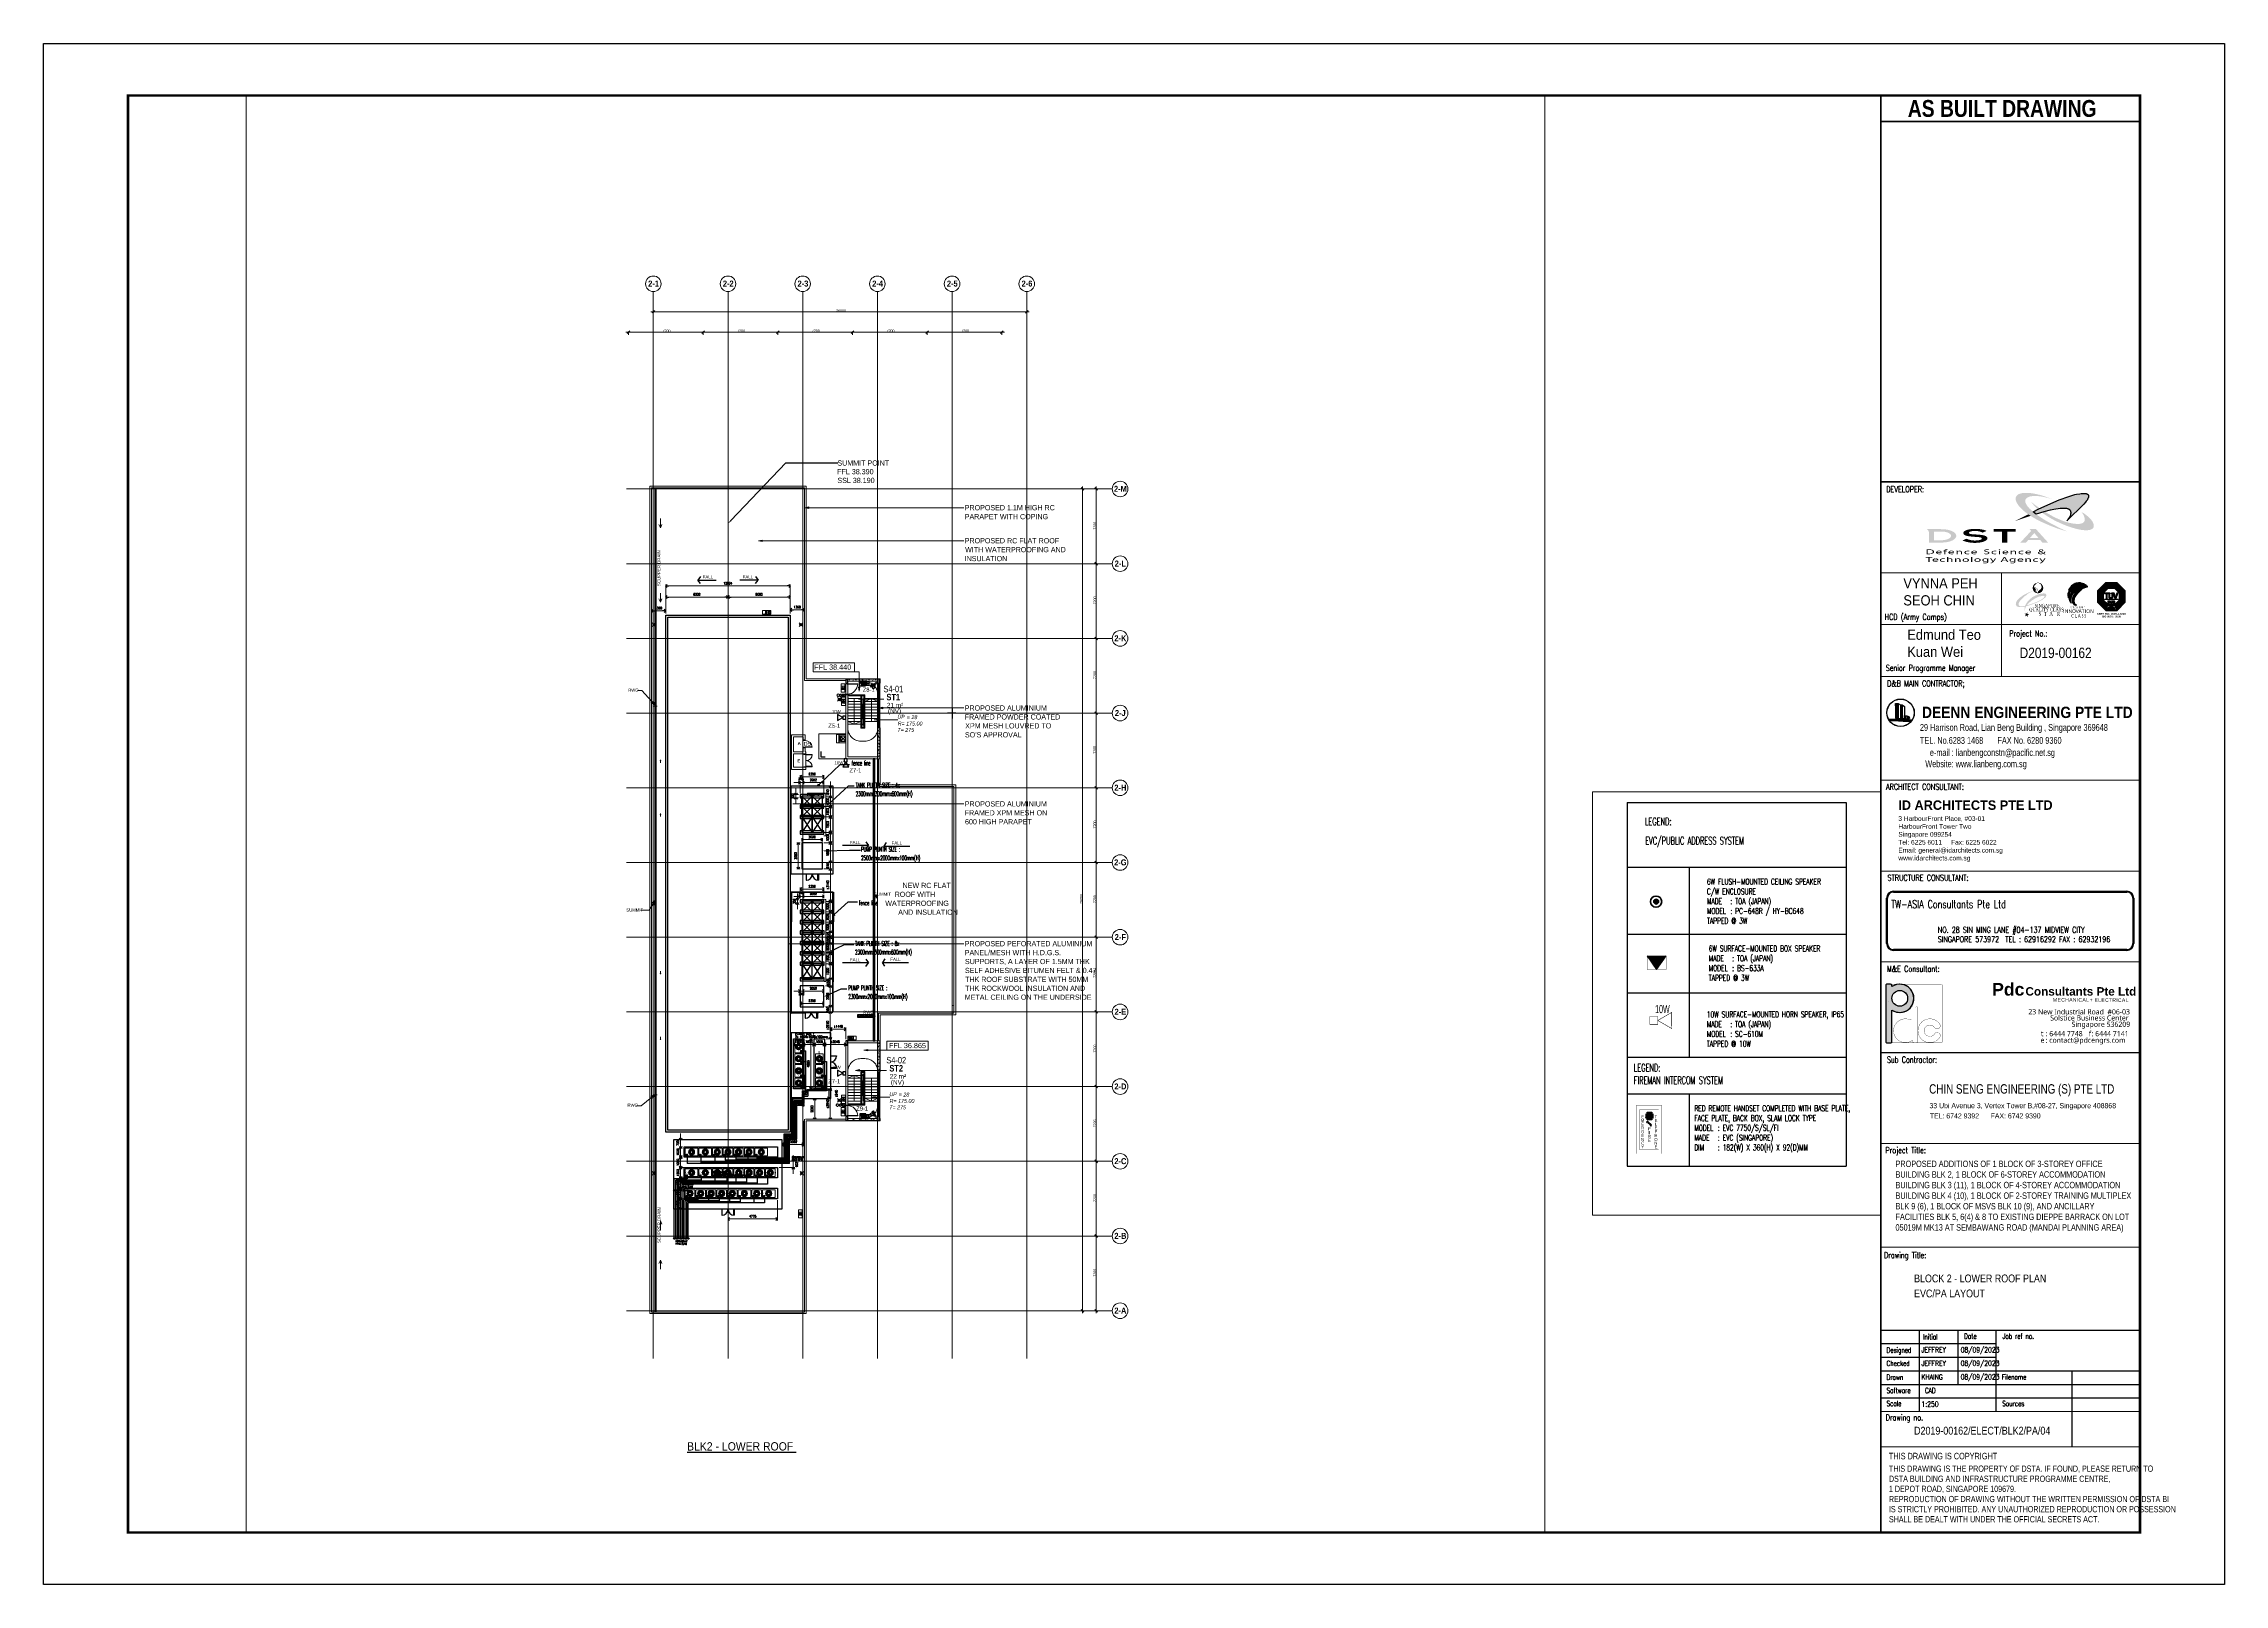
# Paper-space layout 'Layout1' of a CAD drawing. Header units: millimetres. Extents: x 1059 to 1900, y 14 to 608.
# The model-space entities are those that its viewports show. They can reach past a viewport. Long polylines and large blocks are cut down to what shows.
import ezdxf
from ezdxf.enums import TextEntityAlignment as Align
from ezdxf.lldxf.tags import DXFTag

# ---------------------------------------------------------------- set-up
doc = ezdxf.new("R2010")
doc.units = ezdxf.units.MM
doc.header["$LTSCALE"] = 100
for name, pattern in [('IDA - Grid Line', [14, 8, -2, 2, -2]), ('IDA - Hidden 2-1', [750, 500, -250]), ('IDA_Stair Clear', [675, 400, -137.5, 0, -137.5])]:
    doc.linetypes.add(name, pattern=pattern)
doc.layers.get('Defpoints').update_dxf_attribs({"color": 8})
for name, color, linetype, lineweight in [('0-1', 8, 'Continuous', 5), ('1599_DB_A_BLK2_HQ_R21-2ND STOREY 20230517--$0$A-_DOOR----_E-1', 8, 'Continuous', 9), ('A-_ANOT----_A', 8, 'Continuous', 9), ('A-_ANOT----_A-2', 8, 'Continuous', 25), ('A-_ANOT----_D', 8, 'Continuous', 9), ('A-_ANOT----_D-1', 8, 'Continuous', 9), ('A-_ANOTTBLK_P', 7, 'Continuous', 9), ('A-_ANOTTEXT_T', 8, 'Continuous', 9), ('A-_CLADPANL_E', 8, 'Continuous', 9), ('A-_DETA----_E-1', 8, 'Continuous', 9), ('A-_DETA----_E-2', 8, 'Continuous', 9), ('A-_DETA----_E-4', 8, 'IDA - Hidden 2-1', 9), ('A-_DETA----_ED-1', 8, 'Continuous', 9), ('A-_DETA----_ED-2', 8, 'IDA_Stair Clear', 9), ('A-_DETA----_ED-3', 8, 'IDA - Hidden 2-1', 9), ('A-_DOOR----_E-1', 8, 'Continuous', 9), ('A-_FLOR----_E', 8, 'Continuous', 9), ('A-_GENM----_M-9', 8, 'Continuous', 9), ('A-_HANR----_E3', 8, 'Continuous', 9), ('A-_HANR----_E6', 8, 'Continuous', 9), ('A-_ROOMNAME_A', 8, 'Continuous', 9), ('A-_WALL----_E', 8, 'Continuous', 9), ('A-_WALL----_E-1', 8, 'Continuous', 18), ('A-_WALL----_H', 8, 'Continuous', 35), ('A-_WALL----_H-2', 8, 'Continuous', 9), ('A-_WALLPRTN_E', 8, 'Continuous', 9), ('A-_WALLPRTN_E-1', 8, 'Continuous', 18), ('E-_LIGT----_E', 8, 'Continuous', 9), ('G-ANNO-TTLB', 6, 'Continuous', 9), ('G-ANNO-TTLB-THIN', 151, 'Continuous', 9), ('G-ANNO-TTLB-WIDE', 214, 'Continuous', 50), ('M-_SANIFIXR_E', 8, 'Continuous', 9), ('M-_WATR----_E', 8, 'Continuous', 9), ('M-_WATR----_E-1', 8, 'Continuous', 9), ('M-ACMV TEXT', 8, 'Continuous', 5), ('M-ACMV_Control Panel', 8, 'Continuous', 20), ('S-_ANOTGRID_E', 8, 'Continuous', 9), ('S-_ANOTGRID_E-1', 8, 'IDA - Grid Line', 9), ('S-_COLN----_E-1', 8, 'Continuous', 9), ('S-_COLN----_E-2', 8, 'Continuous', 25), ('S-_STRC----_A', 8, 'Continuous', 9), ('S-_STRC----_A-1', 8, 'Continuous', 9), ('S-_STRC----_E', 8, 'Continuous', 9)]:
    doc.layers.add(name, color=color, linetype=linetype, lineweight=lineweight)
for name, color, linetype in [('_KTI_CONTROL', 8, 'Continuous'), ('A-_ANOTTBLK----_E-', 7, 'Continuous'), ('A-_ANOTTBLK_--_N', 7, 'Continuous'), ('A-_ANOTTBLK_A-TXT', 7, 'Continuous'), ('A-_ANOTTBLK_E-', 8, 'Continuous'), ('COL', 7, 'Continuous'), ('D2014-00335-020_C_TB$0$S-_ANOTTBLK_H-_', 1, 'Continuous'), ('E-_PUBASPKR_E- (RESI)', 40, 'Continuous'), ('E-P-Iso-DB', 1, 'Continuous'), ('ELV FIRE_HANDSET (PWD)', 1, 'Continuous'), ('EVC_PA', 7, 'Continuous'), ('FENCE LINE', 8, 'S-FENCE'), ('FIRE_HANDSET', 1, 'Continuous'), ('LEG', 7, 'Continuous'), ('M-_ACON-MVEN-_N', 8, 'Continuous'), ('M-_DWAT FHP', 1, 'Continuous'), ('M-_DWAT----_E-N', 8, 'Continuous'), ('M-_DWATCOPI_E', 8, 'Continuous'), ('M-_DWATCOPI_E-N', 8, 'Continuous'), ('M-_FIRE----_T-_N', 3, 'Continuous'), ('M-_SANI----_T-N', 160, 'Continuous'), ('M-_SANITEXT', 160, 'Continuous'), ('M-ACMV_Condensing Unit', 8, 'Continuous'), ('M-ACMV_Plinth', 5, 'Continuous'), ('M-ACMV_Ref Pipe', 134, '500-1-RP'), ('TITLEBLOCK', 7, 'Continuous')]:
    doc.layers.add(name, color=color, linetype=linetype)
doc.styles.add('Arial', font='arial.ttf', dxfattribs={"height": 375})
doc.styles.add('Arial Narrow', font='ARIALN.TTF', dxfattribs={"height": 250})
doc.styles.add('Arial Narrow_1', font='ARIALN.TTF', dxfattribs={"height": 90})
doc.styles.add('Arial Narrow_10', font='ARIALN.TTF', dxfattribs={"width": 0.9, "height": 2.5})
doc.styles.add('Arial Narrow_12', font='ARIALN.TTF', dxfattribs={"width": 0.8, "height": 2.4})
doc.styles.add('Arial Narrow_13', font='ARIALN.TTF', dxfattribs={"width": 1.1, "height": 2.8})
doc.styles.add('Arial Narrow_2', font='ARIALN.TTF', dxfattribs={"height": 500})
doc.styles.add('Arial Narrow_3', font='ARIALN.TTF', dxfattribs={"height": 350})
doc.styles.add('Arial Narrow_B', font='ARIALNB.TTF', dxfattribs={"height": 230})
doc.styles.add('Arial Narrow_B_2', font='ARIALNB.TTF', dxfattribs={"height": 300})
doc.styles.add('Arial Narrow_B_4', font='ARIALNB.TTF', dxfattribs={"height": 500})
doc.styles.add('Arial Narrow_I', font='ARIALNI.TTF', dxfattribs={"height": 1.5})
doc.styles.add('Arial Narrow_I_1', font='ARIALNI.TTF', dxfattribs={"height": 375})
doc.styles.add('Arial_1', font='arial.ttf', dxfattribs={"height": 500})
doc.styles.add('Arial_3', font='arial.ttf', dxfattribs={"height": 200})
doc.styles.add('Arial_8', font='arial.ttf', dxfattribs={"height": 2})
doc.styles.add('D2014-00335-020_C_TB$0$DE-SELARANG TITLE BLOCK$0$ROMANC', font='ARIALUNI.TTF')
doc.styles.add('D2014-00335-020_C_TB$0$DE-SELARANG TITLE BLOCK$0$Style-WORKING', font='ENGINEERING.shx')
doc.styles.add('MtXpl_simplex_shx', font='simplex.shx')
doc.styles.add('MtXpl_Trebuchet_MS', font='trebucbd.ttf')
doc.styles.add('PDC', font='arialbd.ttf', dxfattribs={"width": 0.9, "height": 300})
doc.styles.add('PDC-Add', font='trebuc.ttf')
doc.styles.add('ROMAND', font='romand.shx', dxfattribs={"width": 0.75})
doc.styles.add('ROMANS', font='romans', dxfattribs={"width": 0.75})
doc.styles.add('ROMANS-1', font='romans.shx', dxfattribs={"width": 0.7})
doc.styles.add('ROMANS60', font='romans.shx', dxfattribs={"width": 0.6})
doc.styles.add('RomanS_6', font='romans__.ttf', dxfattribs={"width": 0.65, "height": 2.25})
doc.styles.add('SANS2', font='swisscl.ttf')
doc.styles.add('SIMPLEX', font='simplex.shx', dxfattribs={"width": 0.65})
doc.styles.add('StdTitleblock_Inhouse-A1[ura]$0$IN', font='arial.ttf', dxfattribs={"width": 0.8})
doc.styles.add('StdTitleblock_Inhouse-A1[ura]$0$psb', font='arial.ttf')
doc.styles.add('StdTitleblock_Inhouse-A1[ura]$0$QC', font='times.ttf', dxfattribs={"width": 0.7})
doc.styles.add('StdTitleblock_Inhouse-A1[ura]$0$style1', font='trebuc.ttf', dxfattribs={"width": 0.5})
doc.styles.add('StdTitleblock_Inhouse-A1[ura]$0$style4', font='trebuc.ttf', dxfattribs={"width": 0.77})
doc.styles.add('StdTitleblock_Inhouse-A1[ura]$0$style4S', font='trebuc.ttf', dxfattribs={"width": 0.5})
doc.styles.add('TITLE BLOCK$0$TB TXT', font='romans.shx')
doc.styles.add('TW_Romans', font='romans.shx', dxfattribs={"width": 0.8})
doc.styles.add('X_1368_ TITLE BLK A1$0$X_1368_ TITLE BLK A1$0$Standard', font='txt_____.ttf')
doc.linetypes.add('500-1-RP', pattern='A,0.75,-0.5,0.75,-0.5,0.75,-0.5,0.75,-1.7,["RP",Standard,S=1,R=0,X=-1,Y=-0.5],-1.7', length=7.9)
tags = doc.linetypes.add('S-FENCE', pattern='A,0.3,-0.1,["/",Standard,S=0.1,R=0,X=-0.05,Y=-0.05],-0.1', length=0.5).pattern_tags.tags
tags[15:16] = [DXFTag(74, 4), DXFTag(75, 0), DXFTag(340, '0'), DXFTag(46, 1.0), DXFTag(50, 0.0), DXFTag(44, 0.0), DXFTag(45, 0.0)]
tags[4:5] = [DXFTag(74, 4), DXFTag(75, 0), DXFTag(340, '0'), DXFTag(46, 1.0), DXFTag(50, 0.0), DXFTag(44, 0.0), DXFTag(45, 0.0)]
pattern_1 = [(0, (1292.82302, 196.85447), (0.11077846, 0.22155691), [0, -0.22155691])]

# ---------------------------------------------------------------- blocks, each defined once
blk = doc.blocks.new('pdc logo')
at = {"layer": '_KTI_CONTROL'}
h = blk.add_hatch(color=5, dxfattribs=at)
h.dxf.hatch_style = 1
h.paths.add_polyline_path([(2157.64, -611.18, -1), (2152.79, -611.18, -1)], flags=16)
edge = h.paths.add_edge_path()
edge.add_arc((2152.39, -607.24), 0.4, 360, 450)
edge.add_line((2152.39, -606.84), (2151.19, -606.84))
edge.add_arc((2151.19, -607.16), 0.32, 90, 180)
edge.add_line((2150.87, -607.16), (2150.87, -624.62))
edge.add_arc((2151.19, -624.62), 0.32, 180, 270)
edge.add_line((2151.19, -624.94), (2152.47, -624.94))
edge.add_arc((2152.47, -624.62), 0.32, 270, 360)
edge.add_line((2152.79, -624.62), (2152.79, -614.79))
edge.add_arc((2155.21, -611.18), 4.34, 236.10561, 450)
edge.add_arc((2155.21, -611.18), 4.34, 90, 123.89439)
edge.add_line((2152.79, -607.58), (2152.79, -607.24))
blk.add_line((2151.83, -612.12), (2151.83, -612.12), dxfattribs=at)
at = {"layer": '_KTI_CONTROL', "color": 5}
for p, q in [((2160.15, -613.94), (2160.15, -613.94)), ((2166.73, -620.61), (2166.73, -620.61)), ((2166.73, -621.72), (2166.73, -621.72))]:
    blk.add_line(p, q, dxfattribs=at)
at = {"layer": '_KTI_CONTROL'}
blk.add_lwpolyline([(2151.27, -624.94, 0.08, 0.08, 0), (2167.96, -624.94, 0.08, 0.08, 0.414214), (2168.36, -624.54, 0.08, 0.08, 0), (2168.36, -607.24, 0.08, 0.08, 0.414214), (2167.96, -606.84, 0.08, 0.08, 0), (2151.27, -606.84, 0.08, 0, 0.414214), (2150.87, -607.24, 0, 0, 0), (2150.87, -624.54, 0, 0.08, 0.414214)], format="xyseb", close=True, dxfattribs=at)
blk.add_lwpolyline([(2152.79, -607.58), (2152.79, -607.24, 0.414214), (2152.39, -606.84), (2151.19, -606.84, 0.414214), (2150.87, -607.16), (2150.87, -624.62, 0.414214), (2151.19, -624.94), (2152.47, -624.94, 0.414214), (2152.79, -624.62), (2152.79, -614.79, 1.350121), (2155.21, -606.84)], format="xyb", dxfattribs=at)
at = {"layer": '_KTI_CONTROL', "color": 5, "const_width": 0.08}
for points in [[(2159.15, -624.26, 0.604222), (2159.03, -624.19, -1.673231), (2158.32, -617.77, 0.53158), (2158.76, -617.47), (2158.76, -614.06, -0.414214), (2159.16, -613.66), (2160.28, -613.66, -0.414214), (2160.68, -614.06), (2160.68, -624.54, -0.414214), (2160.36, -624.86), (2159.55, -624.86, -0.414214), (2159.15, -624.46)], [(2166.73, -621.72, -0.600855), (2167.53, -623.22, -3.270946), (2167.53, -619.12, -0.600855), (2166.73, -620.61, -0.249332), (2165.93, -620.19, 3.270946), (2165.93, -622.15, -0.249332)]]:
    blk.add_lwpolyline(points, format="xyb", close=True, dxfattribs=at)
blk.add_lwpolyline([(2158.7, -621.17, 1712.893325), (2158.7, -621.17)], format="xyb", dxfattribs=at)
at = {"layer": '_KTI_CONTROL'}
blk.add_circle((2155.21, -611.18), 2.42, dxfattribs=at)
blk.add_arc((2155.21, -611.18), 4.34, 236.10561, 123.89439, dxfattribs=at)
blk = doc.blocks.new('A$C62FE11C2')
at = {"layer": '_KTI_CONTROL', "xscale": 1.25, "yscale": 1.25, "zscale": 1.25}
blk.add_blockref('pdc logo', (-2684.72, 783.68), dxfattribs=at)
at = {"layer": '_KTI_CONTROL', "color": 5, "style": 'PDC'}
blk.add_text('Pdc ', height=4.86, dxfattribs=at).set_placement((44.89, 20.75))
at = {"layer": '_KTI_CONTROL', "color": 7, "style": 'PDC'}
blk.add_text('Consultants Pte Ltd', height=3.24, dxfattribs=at).set_placement((57.75, 20.77))
at = {"layer": 'A-_ANOTTBLK_E-', "color": 7}
for s, style, p in [('23 New Industrial Road  #06-03', 'PDC-Add', (58.84, 13.51)), ('Solstice Business Center', 'PDC-Add', (67.29, 11.16)), ('Singapore 536209', 'PDC-Add', (75.56, 8.71)), (': contact@pdcengrs.com', 'MtXpl_Trebuchet_MS', (65.5, 2.58)), (': 6444 7748 ', 'PDC-Add', (65.54, 5.08)), (': 6444 7141', 'PDC-Add', (83.25, 5.08))]:
    blk.add_text(s, height=2, dxfattribs=dict(at, style=style)).set_placement(p)
at = {"layer": 'A-_ANOTTBLK_E-', "color": 5, "style": 'MtXpl_Trebuchet_MS'}
for s, p in [('e', (63.56, 2.58)), ('t', (63.71, 5.08)), ('f', (82.16, 5.08))]:
    blk.add_text(s, height=2, dxfattribs=at).set_placement(p)
at = {"layer": 'A-_ANOTTBLK_E-', "color": 7, "char_height": 1.3867, "width": 77.2836, "attachment_point": 1, "style": 'X_1368_ TITLE BLK A1$0$X_1368_ TITLE BLK A1$0$Standard'}
for s, insert in [('{\\fArial|b0|i0|c0|p34;\\T1.1;MECHANICAL}', (68.35, 19.8)), ('{\\fArial|b0|i0|c0|p34;\\T1.1;+}', (82.5, 19.8)), ('{\\fArial|b0|i0|c0|p34;\\T1.1;ELECTRICAL    }', (84.4, 19.74))]:
    blk.add_mtext(s, dxfattribs=dict(at, insert=insert))
blk = doc.blocks.new('*X2')
at = {"color": 0}
for p, q in [((105083, 16093), (105267, 16278)), ((105083, 16111), (105250, 16278)), ((105083, 16129), (105232, 16278)), ((105083, 16146), (105214, 16278)), ((105083, 16164), (105197, 16278)), ((105083, 16182), (105179, 16278)), ((105083, 16199), (105161, 16278)), ((105083, 16217), (105144, 16278)), ((105083, 16235), (105126, 16278)), ((105083, 16252), (105108, 16278)), ((105083, 16270), (105090, 16278)), ((105083, 16076), (105281, 16274)), ((105083, 16058), (105281, 16257)), ((105083, 16040), (105281, 16239)), ((105083, 16023), (105281, 16221)), ((105083, 16005), (105281, 16203)), ((105083, 15987), (105281, 16186)), ((105083, 15970), (105281, 16168)), ((105083, 15952), (105281, 16150)), ((105083, 15934), (105281, 16133)), ((105083, 15917), (105281, 16115)), ((105083, 15899), (105281, 16097)), ((105083, 15881), (105281, 16080)), ((105083, 15863), (105281, 16062)), ((105083, 15846), (105281, 16044)), ((105083, 15828), (105281, 16027)), ((105083, 15810), (105281, 16009)), ((105083, 15793), (105281, 15991)), ((105083, 15775), (105281, 15974)), ((105083, 15757), (105281, 15956)), ((105083, 15740), (105281, 15938)), ((105083, 15722), (105281, 15921)), ((105083, 15704), (105281, 15903)), ((105083, 15687), (105281, 15885)), ((105083, 15669), (105281, 15868)), ((105083, 15651), (105281, 15850)), ((105083, 15634), (105281, 15832)), ((105083, 15616), (105281, 15815)), ((105083, 15598), (105281, 15797)), ((105083, 15581), (105281, 15779)), ((105083, 15563), (105281, 15762)), ((105083, 15545), (105281, 15744)), ((105083, 15528), (105281, 15726)), ((105083, 15510), (105281, 15709)), ((105083, 15492), (105281, 15691)), ((105083, 15475), (105281, 15673)), ((105083, 15457), (105281, 15655)), ((105083, 15439), (105281, 15638)), ((105083, 15422), (105281, 15620)), ((105083, 15404), (105281, 15602)), ((105083, 15386), (105281, 15585)), ((105083, 15369), (105281, 15567)), ((105083, 15351), (105281, 15549)), ((105083, 15333), (105281, 15532)), ((105083, 15315), (105281, 15514)), ((105083, 15298), (105281, 15496)), ((105083, 15280), (105281, 15479)), ((105083, 15262), (105281, 15461)), ((105084, 15247), (105281, 15443)), ((105102, 15247), (105281, 15426)), ((105120, 15247), (105281, 15408)), ((105137, 15247), (105281, 15390)), ((105155, 15247), (105281, 15373)), ((105173, 15247), (105281, 15355)), ((105191, 15247), (105281, 15337)), ((105208, 15247), (105281, 15320)), ((105226, 15247), (105281, 15302)), ((105244, 15247), (105281, 15284)), ((105261, 15247), (105281, 15267)), ((105279, 15247), (105281, 15249)), ((105438, 16078), (105543, 16182)), ((105438, 16096), (105525, 16182)), ((105438, 16113), (105507, 16182)), ((105438, 16131), (105490, 16182)), ((105438, 16149), (105472, 16182)), ((105438, 16166), (105454, 16182)), ((105438, 16060), (105546, 16168)), ((105438, 16042), (105546, 16150)), ((105438, 16025), (105546, 16132)), ((105438, 16007), (105546, 16115)), ((105438, 15989), (105546, 16097)), ((105438, 15972), (105546, 16079)), ((105438, 15954), (105546, 16062)), ((105438, 15936), (105546, 16044)), ((105438, 15919), (105546, 16026)), ((105438, 15901), (105546, 16009)), ((105438, 15883), (105546, 15991)), ((105438, 15866), (105546, 15973)), ((105438, 15848), (105546, 15956)), ((105438, 15830), (105546, 15938)), ((105438, 15813), (105546, 15920)), ((105438, 15795), (105546, 15903)), ((105438, 15777), (105546, 15885)), ((105438, 15760), (105546, 15867)), ((105438, 15742), (105546, 15850)), ((105438, 15724), (105546, 15832)), ((105438, 15707), (105546, 15814)), ((105438, 15689), (105546, 15797)), ((105438, 15671), (105546, 15779)), ((105438, 15654), (105546, 15761)), ((105438, 15636), (105546, 15743)), ((105438, 15618), (105546, 15726)), ((105438, 15601), (105546, 15708)), ((105438, 15583), (105546, 15690)), ((105438, 15565), (105546, 15673)), ((105438, 15548), (105546, 15655)), ((105438, 15530), (105546, 15637)), ((105438, 15512), (105546, 15620)), ((105438, 15494), (105546, 15602)), ((105438, 15477), (105546, 15584)), ((105438, 15459), (105546, 15567)), ((105438, 15441), (105546, 15549)), ((105438, 15424), (105546, 15531)), ((105438, 15406), (105546, 15514)), ((105438, 15388), (105546, 15496)), ((105438, 15371), (105546, 15478)), ((105438, 15353), (105546, 15461)), ((105438, 15335), (105546, 15443)), ((105438, 15318), (105546, 15425)), ((105438, 15300), (105546, 15408)), ((105438, 15282), (105546, 15390)), ((105438, 15265), (105546, 15372)), ((105441, 15250), (105546, 15355)), ((105459, 15250), (105546, 15337)), ((105476, 15250), (105546, 15319)), ((105494, 15250), (105546, 15302)), ((105512, 15250), (105546, 15284)), ((105529, 15250), (105546, 15266)), ((105686, 15441), (105689, 15445)), ((105686, 15424), (105707, 15445)), ((105686, 15406), (105724, 15445)), ((105686, 15388), (105742, 15445)), ((105686, 15371), (105750, 15435)), ((105686, 15353), (105750, 15418)), ((105686, 15335), (105750, 15400)), ((105686, 15318), (105750, 15382)), ((105686, 15300), (105750, 15364)), ((105686, 15282), (105750, 15347)), ((105686, 15265), (105750, 15329)), ((105686, 15247), (105750, 15311)), ((105692, 15236), (105750, 15294)), ((105710, 15236), (105750, 15276)), ((105728, 15236), (105750, 15258)), ((105745, 15236), (105750, 15241)), ((105886, 15394), (105893, 15401)), ((105886, 15377), (105910, 15401)), ((105886, 15359), (105928, 15401)), ((105886, 15341), (105941, 15396)), ((105886, 15324), (105941, 15378)), ((105886, 15306), (105941, 15360)), ((105886, 15288), (105941, 15343)), ((105886, 15271), (105941, 15325)), ((105886, 15253), (105941, 15307)), ((105892, 15241), (105941, 15290)), ((105910, 15241), (105941, 15272)), ((105928, 15241), (105941, 15254))]:
    blk.add_line(p, q, dxfattribs=at)
blk = doc.blocks.new('*X3')
at = {"color": 0}
for p, q in [((104618, 15191), (104621, 15194)), ((104622, 15182), (104634, 15194)), ((104627, 15174), (104647, 15194)), ((104632, 15165), (104661, 15194)), ((104637, 15157), (104674, 15194)), ((104642, 15149), (104687, 15194)), ((104647, 15141), (104700, 15194)), ((104652, 15133), (104714, 15194)), ((104658, 15125), (104727, 15194)), ((104663, 15117), (104740, 15194)), ((104668, 15109), (104753, 15194)), ((104674, 15101), (104767, 15194)), ((104684, 15098), (104780, 15194)), ((104697, 15098), (104793, 15194)), ((104711, 15098), (104806, 15194)), ((104724, 15098), (104820, 15194)), ((104737, 15098), (104833, 15194)), ((104750, 15098), (104846, 15194)), ((104764, 15098), (104859, 15194)), ((104777, 15098), (104873, 15194)), ((104790, 15098), (104886, 15194)), ((104803, 15098), (104899, 15194)), ((104817, 15098), (104912, 15194)), ((104830, 15098), (104926, 15194)), ((104843, 15098), (104939, 15194)), ((104857, 15098), (104952, 15194)), ((104870, 15098), (104966, 15194)), ((104883, 15098), (104979, 15194)), ((104896, 15098), (104992, 15194)), ((104910, 15098), (105005, 15194)), ((104923, 15098), (105019, 15194)), ((104936, 15098), (105032, 15194)), ((104949, 15098), (105045, 15194)), ((104963, 15098), (105058, 15194)), ((104976, 15098), (105072, 15194)), ((104989, 15098), (105085, 15194)), ((105002, 15098), (105098, 15194)), ((105016, 15098), (105111, 15194)), ((105029, 15098), (105125, 15194)), ((105042, 15098), (105138, 15194)), ((105055, 15098), (105151, 15194)), ((105069, 15098), (105164, 15194)), ((105082, 15098), (105178, 15194)), ((105095, 15098), (105191, 15194)), ((105108, 15098), (105204, 15194)), ((105122, 15098), (105217, 15194)), ((105135, 15098), (105231, 15194)), ((105148, 15098), (105244, 15194)), ((105161, 15098), (105257, 15194)), ((105175, 15098), (105270, 15194)), ((105188, 15098), (105284, 15194)), ((105201, 15098), (105297, 15194)), ((105214, 15098), (105304, 15187)), ((105228, 15098), (105304, 15175)), ((105241, 15098), (105318, 15175)), ((105254, 15098), (105331, 15175)), ((105268, 15098), (105344, 15175)), ((105281, 15098), (105357, 15175)), ((105294, 15098), (105371, 15175)), ((105305, 15082), (105397, 15175)), ((105307, 15098), (105384, 15175)), ((105318, 15082), (105410, 15175)), ((105331, 15082), (105424, 15175)), ((105344, 15082), (105437, 15175)), ((105358, 15082), (105450, 15175)), ((105371, 15082), (105463, 15175)), ((105384, 15082), (105477, 15175)), ((105397, 15082), (105490, 15175)), ((105411, 15082), (105503, 15175)), ((105424, 15082), (105516, 15175)), ((105437, 15082), (105530, 15175)), ((105450, 15082), (105543, 15175)), ((105464, 15082), (105556, 15175)), ((105477, 15082), (105569, 15175)), ((105490, 15082), (105583, 15175)), ((105503, 15082), (105596, 15175)), ((105517, 15082), (105609, 15175)), ((105530, 15082), (105623, 15175)), ((105543, 15082), (105619, 15158)), ((105556, 15082), (105629, 15155)), ((105570, 15082), (105643, 15155)), ((105583, 15082), (105656, 15155)), ((105596, 15082), (105669, 15155)), ((105610, 15082), (105682, 15155)), ((105623, 15082), (105696, 15155)), ((105623, 15069), (105709, 15155)), ((105626, 15059), (105722, 15155)), ((105640, 15059), (105735, 15155)), ((105653, 15059), (105749, 15155)), ((105666, 15059), (105762, 15155)), ((105679, 15059), (105775, 15155)), ((105693, 15059), (105788, 15155)), ((105706, 15059), (105802, 15155)), ((105719, 15059), (105815, 15155)), ((105732, 15059), (105828, 15155)), ((105746, 15059), (105841, 15155)), ((105759, 15059), (105855, 15155)), ((105772, 15059), (105868, 15155)), ((105786, 15059), (105881, 15155)), ((105799, 15059), (105895, 15155)), ((105812, 15059), (105908, 15155)), ((105825, 15059), (105921, 15155)), ((105839, 15059), (105934, 15155)), ((105852, 15059), (105948, 15155)), ((105865, 15059), (105961, 15155)), ((105878, 15059), (105974, 15155)), ((105892, 15059), (105987, 15155)), ((105905, 15059), (106001, 15155)), ((105918, 15059), (106014, 15155)), ((105931, 15059), (106027, 15155)), ((105945, 15059), (106040, 15155)), ((105958, 15059), (106054, 15155)), ((105971, 15059), (106067, 15155)), ((105984, 15059), (106080, 15155)), ((105998, 15059), (106093, 15155)), ((106011, 15059), (106107, 15155)), ((106024, 15059), (106120, 15155)), ((106037, 15059), (106133, 15155)), ((106051, 15059), (106146, 15155)), ((106064, 15059), (106160, 15155)), ((106077, 15059), (106173, 15155)), ((106090, 15059), (106186, 15155)), ((106104, 15059), (106199, 15155)), ((106117, 15059), (106213, 15155)), ((106130, 15059), (106226, 15155)), ((106143, 15059), (106239, 15155)), ((106170, 15059), (106222, 15112)), ((106183, 15059), (106185, 15061))]:
    blk.add_line(p, q, dxfattribs=at)
blk = doc.blocks.new('C')
at = {"layer": 'EVC_PA', "extrusion": (0, 0, -1)}
h = blk.add_hatch(color=6, dxfattribs=at)
edge = h.paths.add_edge_path()
edge.add_arc((0, 0), 76, 180, 360)
edge.add_arc((0, 0), 76, 360, 540)
at = {"color": 6, "lineweight": 40, "const_width": 10}
blk.add_lwpolyline([(-175, 0, -0.414214), (0, 175, -0.414214), (175, 0, -0.414214), (0, -175, -0.414214), (-175, 0, 0)], format="xyb", dxfattribs=at)
at = {"layer": 'EVC_PA', "color": 6, "extrusion": (0, 0, -1)}
blk.add_lwpolyline([(-76, 0, 1), (76, 0, 1)], format="xyb", close=True, dxfattribs=at)
at = {"layer": 'EVC_PA', "color": 6, "lineweight": 35, "extrusion": (0, 0, -1)}
blk.add_circle((0, 0), 175, dxfattribs=at)
at = {"layer": 'EVC_PA', "color": 6, "extrusion": (0, 0, -1)}
blk.add_circle((0, 0), 76, dxfattribs=at)
blk = doc.blocks.new('FI')
h = blk.add_hatch(color=1)
h.dxf.hatch_style = 1
h.paths.add_polyline_path([(-20, 56), (25, 56), (25, 126), (-20, 126)])
at = {"color": 1}
for p, q in [((-30, 70, 0), (-32, 78, 0)), ((-30, 113, 0), (-30, 70, 0)), ((-30, 70, 0), (-27, 78, 0)), ((34, 70, 0), (31, 78, 0)), ((34, 113, 0), (34, 70, 0)), ((34, 70, 0), (37, 78, 0))]:
    blk.add_line(p, q, dxfattribs=at)
at = {"color": 1, "const_width": 2.52}
blk.add_lwpolyline([(91, 150), (91, -227), (-91, -227), (-91, 150), (91, 150)], dxfattribs=at)
at = {"color": 1, "elevation": 0}
blk.add_lwpolyline([(-24, 33), (-18, 27), (-15, 30), (12, 4), (9, 0), (16, -6), (19, -3, 0.414222), (19, 10), (-8, 36, 0.414222), (-21, 36)], format="xyb", close=True, dxfattribs=at)
at = {"layer": 'COL', "color": 1, "const_width": 2.52}
blk.add_lwpolyline([(-122, -267), (-122, 191), (122, 191), (122, -267)], close=True, dxfattribs=at)
at = {"layer": 'ELV FIRE_HANDSET (PWD)', "color": 1, "elevation": 0}
blk.add_lwpolyline([(25, 126), (25, 56), (-20, 56), (-20, 126)], close=True, dxfattribs=at)
at = {"color": 1, "style": 'Arial', "width": 0.85}
for s, p in [('M', (-62, 34)), ('E', (-62, 69)), ('E', (-62, -1)), ('T', (65, 69)), ('E', (65, 34)), ('L', (65, -1)), ('G', (-62, -73)), ('C', (-62, -182)), ('Y', (-62, -218)), ('R', (-62, -37)), ('N', (-62, -147)), ('E', (-62, -109)), ('R', (3, -119)), ('E', (3, -155)), ('F', (3, -46)), ('I', (-1, -82)), ('I', (3, -82)), ('O', (65, -147)), ('H', (65, -109)), ('N', (65, -182)), ('E', (65, -37)), ('P', (65, -73)), ('E', (65, -218))]:
    blk.add_text(s, height=29.5, dxfattribs=at).set_placement(p, align=Align.CENTER)
blk = doc.blocks.new('_Open90')
at = {"color": 0, "linetype": 'ByBlock', "lineweight": -2}
for p, q in [((0, 0), (-1, 0)), ((-0.5, 0.5), (0, 0)), ((0, 0), (-0.5, -0.5))]:
    blk.add_line(p, q, dxfattribs=at)
blk = doc.blocks.new('_Open30')
at = {"color": 0, "linetype": 'ByBlock', "lineweight": -2}
for p, q in [((-1, 0.27), (0, 0)), ((0, 0), (-1, -0.27)), ((0, 0), (-1, 0))]:
    blk.add_line(p, q, dxfattribs=at)
blk = doc.blocks.new('Archi 3')
at = {"layer": 'A-_ANOT----_D-1'}
for points in [[(933014, 164633), (933080, 165008), (932948, 165008)], [(933014, 164633), (933080, 165008), (932948, 165008)], [(933456, 130032), (933831, 129966), (933831, 130098)], [(933456, 130032), (933831, 129966), (933831, 130098)]]:
    blk.add_hatch(color=8, dxfattribs=at).paths.add_polyline_path(points)
at = {"layer": 'A-_ANOTTEXT_T'}
for points in [[(927794, 182320), (928169, 182254), (928169, 182386)], [(923288, 179136), (923663, 179070), (923663, 179202)], [(934926, 163013), (935301, 162947), (935301, 163079)], [(934926, 163013), (935301, 162947), (935301, 163079)], [(934472, 161869), (934847, 161803), (934847, 161935)], [(934472, 161869), (934847, 161803), (934847, 161935)], [(927764, 140308), (928139, 140242), (928139, 140374)], [(932651, 128089), (933026, 128023), (933026, 128155)], [(932651, 128089), (933026, 128023), (933026, 128155)], [(934178, 125492), (934553, 125426), (934553, 125558)], [(934178, 125492), (934553, 125426), (934553, 125558)]]:
    blk.add_hatch(color=8, dxfattribs=at).paths.add_polyline_path(points)
at = {"layer": 'A-_DETA----_ED-1'}
h = blk.add_hatch(color=8, dxfattribs=at)
h.paths.add_polyline_path([(934582, 165039), (934531, 165090), (934500, 165114), (934464, 165128), (934425, 165134), (934387, 165128), (934350, 165114), (934319, 165090), (934294, 165055), (934280, 165022), (934275, 164984), (934280, 164945), (934295, 164909), (934319, 164878), (934370, 164827), (934489, 164947)])
h.paths.add_polyline_path([(934539, 165039), (934370, 164870), (934340, 164899), (934321, 164924), (934309, 164953), (934305, 164984), (934309, 165015), (934321, 165044), (934340, 165068), (934365, 165088), (934394, 165100), (934425, 165104), (934456, 165100), (934489, 165085), (934510, 165068)])
h.paths.add_polyline_path([(934394, 165227), (934367, 165254), (934274, 165161), (934237, 165198), (934258, 165363), (934218, 165403), (934198, 165238), (934179, 165247), (934159, 165252), (934138, 165251), (934118, 165245), (934100, 165235), (934085, 165221), (934073, 165203), (934067, 165183), (934065, 165162), (934069, 165142), (934078, 165123), (934090, 165106), (934182, 165015), (934222, 165055)])
h.paths.add_polyline_path([(934248, 165135), (934181, 165068), (934107, 165143), (934104, 165155), (934104, 165167), (934107, 165179), (934112, 165189), (934121, 165198), (934131, 165205), (934142, 165209), (934154, 165210), (934166, 165208), (934177, 165203), (934187, 165196)])
for points in [[(931346, 163686), (931646, 163686), (931646, 163716), (931511, 163716), (931511, 163831), (931646, 163831), (931646, 163861), (931346, 163861), (931346, 163831), (931481, 163831), (931481, 163716), (931346, 163716)], [(931346, 125324), (931646, 125324), (931646, 125354), (931511, 125354), (931511, 125469), (931646, 125469), (931646, 125499), (931346, 125499), (931346, 125469), (931481, 125469), (931481, 125354), (931346, 125354)]]:
    blk.add_hatch(color=8, dxfattribs=at).paths.add_polyline_path(points)
h = blk.add_hatch(color=8, dxfattribs=at)
h.paths.add_polyline_path([(931564, 163444), (931585, 163447), (931605, 163455), (931622, 163468), (931635, 163485), (931644, 163505), (931646, 163526), (931646, 163636), (931346, 163636), (931346, 163606), (931481, 163606), (931481, 163560), (931346, 163495), (931346, 163461), (931481, 163526), (931484, 163505), (931493, 163485), (931506, 163468), (931523, 163455), (931543, 163447)])
h.paths.add_polyline_path([(931564, 163474), (931550, 163476), (931538, 163481), (931527, 163489), (931519, 163500), (931513, 163513), (931511, 163526), (931511, 163606), (931616, 163606), (931615, 163513), (931609, 163500), (931601, 163489), (931590, 163481), (931578, 163476)])
h = blk.add_hatch(color=8, dxfattribs=at)
h.paths.add_polyline_path([(931564, 125081), (931585, 125084), (931605, 125093), (931622, 125106), (931635, 125123), (931644, 125143), (931646, 125164), (931646, 125274), (931346, 125274), (931346, 125244), (931481, 125244), (931481, 125197), (931346, 125132), (931346, 125099), (931481, 125164), (931484, 125143), (931493, 125123), (931506, 125106), (931523, 125093), (931543, 125084)])
h.paths.add_polyline_path([(931564, 125111), (931550, 125113), (931538, 125118), (931527, 125127), (931519, 125138), (931513, 125150), (931511, 125164), (931511, 125244), (931616, 125244), (931615, 125150), (931609, 125138), (931601, 125127), (931590, 125118), (931578, 125113)])
h = blk.add_hatch(color=8, dxfattribs=at)
h.paths.add_polyline_path([(934258, 123678), (934308, 123728), (934332, 123759), (934347, 123795), (934352, 123834), (934347, 123873), (934332, 123909), (934308, 123940), (934274, 123966), (934241, 123979), (934202, 123984), (934163, 123979), (934127, 123964), (934096, 123940), (934046, 123890), (934165, 123771)])
h.paths.add_polyline_path([(934258, 123720), (934088, 123890), (934117, 123919), (934142, 123938), (934171, 123950), (934202, 123954), (934233, 123950), (934262, 123938), (934287, 123919), (934306, 123894), (934318, 123865), (934322, 123834), (934318, 123803), (934303, 123771), (934287, 123749)])
h.paths.add_polyline_path([(934446, 123866), (934472, 123893), (934380, 123985), (934416, 124022), (934582, 124002), (934622, 124042), (934456, 124062), (934465, 124081), (934470, 124101), (934469, 124122), (934464, 124142), (934453, 124160), (934439, 124175), (934421, 124186), (934402, 124193), (934381, 124194), (934360, 124191), (934341, 124182), (934325, 124169), (934233, 124078), (934274, 124038)])
h.paths.add_polyline_path([(934353, 124012), (934287, 124078), (934361, 124153), (934373, 124156), (934385, 124156), (934397, 124153), (934408, 124147), (934416, 124139), (934423, 124129), (934427, 124117), (934428, 124105), (934426, 124093), (934421, 124082), (934414, 124073)])
at = {"color": 8, "linetype": 'ByBlock', "lineweight": -2}
for p, q in [((913289, 201318), (913039, 201068)), ((949039, 201068), (949289, 201318)), ((910891, 199361), (910641, 199111)), ((917841, 199111), (918091, 199361)), ((918091, 199361), (917841, 199111)), ((925041, 199111), (925291, 199361)), ((925291, 199361), (925041, 199111)), ((932241, 199111), (932491, 199361)), ((932491, 199361), (932241, 199111)), ((939441, 199111), (939691, 199361)), ((939691, 199361), (939441, 199111)), ((946641, 199111), (946891, 199361)), ((954678, 183996), (954428, 184246)), ((955978, 183996), (955728, 184246)), ((955728, 177046), (955978, 176796)), ((955978, 176796), (955728, 177046)), ((914362, 174778), (914512, 174928)), ((914512, 174628), (914362, 174778)), ((914362, 174778), (914662, 174778)), ((926366, 174778), (926066, 174778)), ((926216, 174928), (926366, 174778)), ((926366, 174778), (926216, 174628)), ((914362, 173701), (914512, 173851)), ((920214, 173851), (920364, 173701)), ((920364, 173701), (920514, 173851)), ((926216, 173851), (926366, 173701)), ((914512, 173551), (914362, 173701)), ((914362, 173701), (914662, 173701)), ((920364, 173701), (920064, 173701)), ((920364, 173701), (920214, 173551)), ((920514, 173551), (920364, 173701)), ((920364, 173701), (920664, 173701)), ((926366, 173701), (926066, 173701)), ((926366, 173701), (926216, 173551)), ((912994, 172373), (913144, 172523)), ((913144, 172223), (912994, 172373)), ((912994, 172373), (913294, 172373)), ((914362, 172373), (914062, 172373)), ((914212, 172523), (914362, 172373)), ((914362, 172373), (914212, 172223)), ((926366, 172479), (926516, 172629)), ((926516, 172329), (926366, 172479)), ((926366, 172479), (926666, 172479)), ((927734, 172479), (927434, 172479)), ((927584, 172629), (927734, 172479)), ((927734, 172479), (927584, 172329)), ((955728, 169846), (955978, 169596)), ((955978, 169596), (955728, 169846)), ((955728, 162646), (955978, 162396)), ((955978, 162396), (955728, 162646)), ((955728, 155446), (955978, 155196)), ((955978, 155196), (955728, 155446)), ((955728, 148246), (955978, 147996)), ((955978, 147996), (955728, 148246)), ((934764, 144844), (934464, 144844)), ((934614, 144994), (934764, 144844)), ((934764, 144844), (934614, 144694)), ((955728, 141046), (955978, 140796)), ((955978, 140796), (955728, 141046)), ((955728, 133846), (955978, 133596)), ((955978, 133596), (955728, 133846)), ((955728, 126646), (955978, 126396)), ((955978, 126396), (955728, 126646)), ((955728, 119446), (955978, 119196)), ((955978, 119196), (955728, 119446)), ((955728, 112246), (955978, 111996)), ((955978, 111996), (955728, 112246)), ((954428, 105046), (954678, 104796)), ((955728, 105046), (955978, 104796))]:
    blk.add_line(p, q, dxfattribs=at)
at = {"color": 8}
for p, q in [((913451, 184202), (913301, 184202)), ((913301, 184202), (913301, 104852)), ((913451, 104852), (913451, 184202)), ((914362, 171966), (926366, 171966)), ((914362, 122120), (914362, 171966)), ((926366, 171966), (926366, 122120)), ((914562, 171766), (926166, 171766)), ((914562, 122320), (914562, 171766)), ((926166, 171766), (926166, 122320)), ((931064, 160461), (931064, 159661)), ((931214, 160311), (931064, 160311)), ((931139, 160311), (931139, 159811)), ((931714, 160311), (931214, 160311)), ((931214, 160311), (931214, 159811)), ((931714, 159811), (931714, 160311)), ((931214, 159811), (931064, 159811)), ((931214, 159811), (931714, 159811)), ((934514, 158111), (934364, 158111)), ((934364, 158111), (934364, 130931)), ((934514, 130931), (934514, 158111)), ((934364, 130931), (934514, 130931)), ((926166, 122320), (914562, 122320)), ((926366, 122120), (914362, 122120)), ((913301, 104852), (913451, 104852))]:
    blk.add_line(p, q, dxfattribs=at)
at = {"color": 8, "lineweight": 9}
for p, q in [((929662, 154727), (929806, 154727)), ((929806, 154727), (929806, 150705)), ((929806, 150705), (929601, 150705)), ((929653, 144549), (929802, 144549)), ((929802, 144549), (929802, 136660)), ((929802, 136660), (929636, 136660))]:
    blk.add_line(p, q, dxfattribs=at)
at = {"color": 8, "linetype": 'ByBlock'}
blk.add_line((942064, 134320), (942114, 134370), dxfattribs=at)
blk.add_line((942064, 134320), (942114, 134370), dxfattribs=at)
at = {"color": 8, "lineweight": -2}
blk.add_line((942089, 134296), (942089, 134295), dxfattribs=at)
blk.add_line((942089, 134296), (942089, 134295), dxfattribs=at)
at = {"layer": '0-1', "color": 8}
for p, q in [((927681, 158596), (927881, 158596)), ((927814, 158796), (927881, 158796)), ((927881, 158796), (927881, 157096)), ((927881, 157296), (927681, 157296))]:
    blk.add_line(p, q, dxfattribs=at)
at = {"layer": '1599_DB_A_BLK2_HQ_R21-2ND STOREY 20230517--$0$A-_DOOR----_E-1', "color": 8}
for p, q in [((927681, 158596), (927681, 158546)), ((927681, 158546), (927881, 158546)), ((927881, 158546), (927881, 158596)), ((927881, 158496), (927881, 158546)), ((927881, 158546), (928481, 158546)), ((928481, 158496), (927881, 158496)), ((928481, 158546), (928481, 158496)), ((927881, 157346), (927681, 157346)), ((927681, 157346), (927681, 157296)), ((928481, 157396), (927881, 157396)), ((927881, 157396), (927881, 157346)), ((927881, 157346), (928481, 157346)), ((927881, 157296), (927881, 157346)), ((928481, 157346), (928481, 157396))]:
    blk.add_line(p, q, dxfattribs=at)
for centre, start, end in [((927881, 158546), 270, 0), ((927881, 157346), 0, 90)]:
    blk.add_arc(centre, 600, start, end, dxfattribs=at)
at = {"layer": 'A-_ANOT----_A-2', "color": 8}
for p, q in [((917707, 175702), (917471, 175349)), ((917707, 175702), (917471, 175349)), ((923021, 175702), (923257, 175349)), ((923021, 175702), (923257, 175349)), ((917471, 175349), (919221, 175349)), ((917709, 174997), (917471, 175349)), ((917471, 175349), (919221, 175349)), ((917709, 174997), (917471, 175349)), ((923257, 175349), (921507, 175349)), ((923257, 175349), (921507, 175349)), ((923019, 174997), (923257, 175349)), ((933898, 149758), (931398, 149758)), ((933661, 149406), (933898, 149758)), ((933663, 150112), (933898, 149758)), ((935622, 150058), (935386, 149704)), ((935622, 150058), (935386, 149704)), ((935386, 149704), (937886, 149704)), ((935624, 149352), (935386, 149704)), ((935386, 149704), (937886, 149704)), ((935624, 149352), (935386, 149704)), ((933898, 138443), (931398, 138443)), ((933661, 138091), (933898, 138443)), ((933663, 138797), (933898, 138443)), ((935497, 138839), (935262, 138485)), ((935262, 138485), (937762, 138485)), ((935499, 138133), (935262, 138485))]:
    blk.add_line(p, q, dxfattribs=at)
at = {"layer": 'A-_ANOT----_A-2', "color": 8, "lineweight": 13}
for p, q in [((927016, 155825), (926716, 155825)), ((927316, 156125), (927316, 156527)), ((927316, 154811), (927316, 155975)), ((927316, 155825), (927564, 155825)), ((927564, 154811), (927564, 155975)), ((927564, 154811), (927564, 155975)), ((927616, 156377), (929316, 156377)), ((927864, 155825), (928164, 155825)), ((929316, 155825), (927864, 155825)), ((929616, 156125), (929616, 156527)), ((929616, 154811), (929616, 155975)), ((930236, 155621), (930236, 155921)), ((926915, 154961), (926915, 155261)), ((929689, 155321), (930386, 155321)), ((930236, 154511), (930236, 155321)), ((927166, 154661), (926765, 154661)), ((927166, 154361), (926765, 154361)), ((926915, 154661), (926915, 154361)), ((926915, 154061), (926915, 153761)), ((929766, 154511), (930386, 154511)), ((929766, 154511), (930386, 154511)), ((930236, 153811), (930236, 154211)), ((930236, 154211), (930236, 153911)), ((929616, 153511), (930386, 153511)), ((929616, 153511), (930386, 153511)), ((930236, 152811), (930236, 153211)), ((929616, 152511), (930386, 152511)), ((929616, 152511), (930386, 152511)), ((930236, 151311), (930236, 152211)), ((927466, 150161), (927466, 150473)), ((927766, 150323), (929166, 150323)), ((929466, 150161), (929466, 150473)), ((929616, 151011), (930386, 151011)), ((929616, 151011), (930386, 151011)), ((930236, 150311), (930236, 150711)), ((927316, 150011), (926992, 150011)), ((927142, 149711), (927142, 147811)), ((929616, 150011), (930386, 150011)), ((929616, 150011), (930386, 150011)), ((930236, 148421), (930236, 149711)), ((930236, 148421), (930236, 148721)), ((927316, 147511), (926992, 147511)), ((929616, 148121), (930386, 148121)), ((929616, 148121), (930386, 148121)), ((929616, 147511), (930386, 147511)), ((929616, 147511), (930386, 147511)), ((930236, 147511), (930236, 148121)), ((930236, 147211), (930236, 144671)), ((930236, 147211), (930236, 146911)), ((927316, 145144), (927316, 145697)), ((929616, 145144), (929616, 145697)), ((927016, 144844), (926716, 144844)), ((927080, 144821), (927080, 145121)), ((927316, 144671), (927316, 144994)), ((927564, 144844), (927316, 144844)), ((927564, 144671), (927564, 144994)), ((927564, 144671), (927564, 144994)), ((927616, 145547), (929316, 145547)), ((929316, 144844), (927864, 144844)), ((927864, 144844), (928164, 144844)), ((929616, 144671), (929616, 144994)), ((927166, 144521), (926930, 144521)), ((927166, 144221), (926930, 144221)), ((927080, 144521), (927080, 144221)), ((927080, 143921), (927080, 143621)), ((929766, 144371), (930386, 144371)), ((929766, 144371), (930378, 144371)), ((930228, 144071), (930228, 143671)), ((929766, 143371), (930378, 143371)), ((929766, 143371), (930378, 143371)), ((930228, 143071), (930228, 142671)), ((929766, 142371), (930378, 142371)), ((929766, 142371), (930378, 142371)), ((930228, 141671), (930228, 142071)), ((929774, 141371), (930378, 141371)), ((929774, 141371), (930378, 141371)), ((930228, 141671), (930228, 141971)), ((930228, 141221), (930228, 141521)), ((930228, 140921), (930228, 141371)), ((929766, 140921), (930378, 140921)), ((929766, 140921), (930378, 140921)), ((929766, 140371), (930378, 140371)), ((929766, 140371), (930378, 140371)), ((930228, 140371), (930228, 140921)), ((930228, 140621), (930228, 140321)), ((929774, 139371), (930378, 139371)), ((929774, 139371), (930378, 139371)), ((930228, 140071), (930228, 139671)), ((930228, 140071), (930228, 139771)), ((930228, 139071), (930228, 138671)), ((929774, 138371), (930378, 138371)), ((929774, 138371), (930378, 138371)), ((930228, 138071), (930228, 137171)), ((929774, 136871), (930378, 136871)), ((929774, 136871), (930378, 136871)), ((930228, 137171), (930228, 137471)), ((930228, 136221), (930228, 136871)), ((927316, 136061), (927316, 135567)), ((927564, 136061), (927564, 135567)), ((927564, 136061), (927564, 135567)), ((929616, 136061), (929616, 135567)), ((929766, 136221), (930378, 136221)), ((929766, 136221), (930378, 136221)), ((930228, 135921), (930228, 134521)), ((930228, 135921), (930228, 135621)), ((927016, 135717), (926716, 135717)), ((927564, 135717), (927316, 135717)), ((927864, 135717), (929316, 135717)), ((927864, 135717), (928164, 135717)), ((930228, 134521), (930228, 134821)), ((927316, 134361), (927316, 134678)), ((927616, 134528), (929316, 134528)), ((929616, 134361), (929616, 134678)), ((929766, 134221), (930378, 134221)), ((929766, 134221), (930378, 134221)), ((930228, 134221), (930228, 133721)), ((929766, 133721), (930378, 133721)), ((929766, 133721), (930378, 133721)), ((930228, 131411), (930228, 133421)), ((930228, 133421), (930228, 133121)), ((930266, 131861), (930266, 132210)), ((931714, 131081), (931714, 132210)), ((930566, 132060), (931414, 132060)), ((926666, 130961), (926666, 130426)), ((926966, 130576), (927366, 130576)), ((927666, 131061), (927666, 130426)), ((927666, 131061), (927666, 130426)), ((927966, 130576), (928366, 130576)), ((928516, 131111), (928214, 131111)), ((928364, 130811), (928364, 126611)), ((928666, 131061), (928666, 130426)), ((928666, 131061), (928666, 130426)), ((928966, 130576), (929366, 130576)), ((929666, 131061), (929666, 130426)), ((929666, 130594), (929666, 130426)), ((929816, 131111), (930378, 131111)), ((931414, 130576), (929966, 130576)), ((931714, 130781), (931714, 130426)), ((929516, 126311), (928214, 126311)), ((928816, 126311), (930247, 126311)), ((929816, 126311), (930378, 126311)), ((930097, 126011), (930097, 125671)), ((930228, 126011), (930228, 123671)), ((930116, 125371), (928577, 125371)), ((928727, 125071), (928727, 123671)), ((928816, 125371), (930247, 125371)), ((927639, 123221), (927639, 120793)), ((927839, 123371), (928877, 123371)), ((929816, 123371), (930378, 123371)), ((915989, 121418), (915640, 121418)), ((915790, 121718), (915790, 122018)), ((915790, 120718), (915790, 121418)), ((915989, 120718), (915640, 120718)), ((915989, 120718), (915640, 120718)), ((915790, 120418), (915790, 120018)), ((915790, 120418), (915790, 120118)), ((925557, 120521), (925557, 121093)), ((927339, 120943), (925857, 120943)), ((915989, 119718), (915640, 119718)), ((915989, 119718), (915640, 119718)), ((926662, 119621), (926662, 119921)), ((916139, 118718), (915640, 118718)), ((916139, 118718), (915640, 118718)), ((915790, 119418), (915790, 119018)), ((923132, 119321), (926812, 119321)), ((925289, 118718), (926812, 118718)), ((926662, 118718), (926662, 119321)), ((916139, 117718), (915640, 117718)), ((916139, 117718), (915640, 117718)), ((915790, 118418), (915790, 118018)), ((926662, 118418), (926662, 118118)), ((915790, 117418), (915790, 117018)), ((916139, 116718), (915640, 116718)), ((916139, 116718), (915640, 116718)), ((915790, 116418), (915790, 116018)), ((916139, 115718), (915640, 115718)), ((915989, 115718), (915640, 115718)), ((915790, 115418), (915790, 115018)), ((920364, 115568), (920364, 113619)), ((925139, 115568), (925139, 113619)), ((915989, 114718), (915640, 114718)), ((924839, 113769), (920664, 113769))]:
    blk.add_line(p, q, dxfattribs=at)
at = {"layer": 'A-_ANOT----_D', "color": 8}
for p, q in [((912914, 201193), (949414, 201193)), ((913164, 201245), (913164, 200943)), ((949164, 201245), (949164, 200943)), ((910516, 199236), (918216, 199236)), ((910766, 199288), (910766, 198986)), ((917716, 199236), (925416, 199236)), ((917966, 199288), (917966, 198986)), ((917966, 199288), (917966, 198986)), ((924916, 199236), (932616, 199236)), ((925166, 199288), (925166, 198986)), ((925166, 199288), (925166, 198986)), ((932116, 199236), (939816, 199236)), ((932366, 199288), (932366, 198986)), ((932366, 199288), (932366, 198986)), ((939316, 199236), (947016, 199236)), ((939566, 199288), (939566, 198986)), ((939566, 199288), (939566, 198986)), ((946766, 199288), (946766, 198986)), ((954605, 184121), (954303, 184121)), ((954553, 184371), (954553, 104671)), ((955905, 184121), (955603, 184121)), ((955853, 184371), (955853, 176671)), ((955905, 176921), (955603, 176921)), ((955905, 176921), (955603, 176921)), ((955853, 177171), (955853, 169471)), ((955905, 169721), (955603, 169721)), ((955905, 169721), (955603, 169721)), ((955853, 169971), (955853, 162271)), ((955905, 162521), (955603, 162521)), ((955905, 162521), (955603, 162521)), ((955853, 162771), (955853, 155071)), ((955905, 155321), (955603, 155321)), ((955905, 155321), (955603, 155321)), ((955853, 155571), (955853, 147871)), ((955905, 148121), (955603, 148121)), ((955905, 148121), (955603, 148121)), ((955853, 148371), (955853, 140671)), ((955853, 141171), (955853, 133471)), ((955905, 140921), (955603, 140921)), ((955905, 140921), (955603, 140921)), ((955853, 133971), (955853, 126271)), ((955905, 133721), (955603, 133721)), ((955905, 133721), (955603, 133721)), ((955853, 126771), (955853, 119071)), ((955905, 126521), (955603, 126521)), ((955905, 126521), (955603, 126521)), ((955853, 119571), (955853, 111871)), ((955905, 119321), (955603, 119321)), ((955905, 119321), (955603, 119321)), ((955853, 112371), (955853, 104671)), ((955905, 112121), (955603, 112121)), ((955905, 112121), (955603, 112121)), ((954605, 104921), (954303, 104921)), ((955905, 104921), (955603, 104921))]:
    blk.add_line(p, q, dxfattribs=at)
at = {"layer": 'A-_ANOT----_D-1', "color": 8}
for p, q in [((932562, 167382), (928562, 167382)), ((928562, 167382), (928562, 166507)), ((932562, 167382), (928562, 167382)), ((928562, 167382), (928562, 166507)), ((928562, 166507), (932562, 166507)), ((933014, 166507), (928562, 166507)), ((928562, 166507), (932562, 166507)), ((933014, 166507), (928562, 166507)), ((932562, 166507), (932562, 167382)), ((932562, 166507), (932562, 167382)), ((933014, 164633), (933014, 166507)), ((933014, 164633), (933014, 166507)), ((933080, 165008), (932948, 165008)), ((932948, 165008), (933014, 164633)), ((933080, 165008), (932948, 165008)), ((932948, 165008), (933014, 164633)), ((933014, 164633), (933080, 165008)), ((933014, 164633), (933080, 165008)), ((933831, 130098), (933456, 130032)), ((933831, 130098), (933456, 130032)), ((933456, 130032), (933831, 129966)), ((933456, 130032), (935624, 130032)), ((933456, 130032), (933831, 129966)), ((933456, 130032), (935624, 130032)), ((933831, 129966), (933831, 130098)), ((933831, 129966), (933831, 130098)), ((935624, 130032), (939668, 130032)), ((935624, 130032), (939668, 130032))]:
    blk.add_line(p, q, dxfattribs=at)
at = {"layer": 'A-_ANOT----_D-1', "color": 8, "extrusion": (0, 0, -1)}
for p, q in [((935668, 130032), (935668, 130907)), ((935668, 130907), (939668, 130907)), ((935668, 130032), (935668, 130907)), ((935668, 130907), (939668, 130907)), ((939668, 130907), (939668, 130032)), ((939668, 130907), (939668, 130032)), ((939668, 130032), (935668, 130032)), ((939668, 130032), (935668, 130032))]:
    blk.add_line(p, q, dxfattribs=at)
at = {"layer": 'A-_ANOTTEXT_T', "color": 8, "linetype": 'ByBlock', "lineweight": -2}
for p, q in [((920640, 181077), (925939, 186631)), ((925939, 186631), (930939, 186631))]:
    blk.add_line(p, q, dxfattribs=at)
at = {"layer": 'A-_ANOTTEXT_T', "color": 8}
for p, q in [((928169, 182386), (927794, 182320)), ((927794, 182320), (928169, 182254)), ((927794, 182320), (943108, 182320)), ((928169, 182254), (928169, 182386)), ((923663, 179202), (923288, 179136)), ((923663, 179070), (923663, 179202)), ((923288, 179136), (923663, 179070)), ((923288, 179136), (943108, 179136)), ((912060, 164712), (911625, 164712)), ((913389, 163260), (912060, 164712)), ((913389, 163260), (912060, 164712)), ((913389, 163260), (912952, 163538)), ((913389, 163260), (912952, 163538)), ((913389, 163260), (913150, 163719)), ((913389, 163260), (913150, 163719)), ((935301, 163079), (934926, 163013)), ((935301, 163079), (934926, 163013)), ((934926, 163013), (935301, 162947)), ((934926, 163013), (943108, 163013)), ((934926, 163013), (935301, 162947)), ((935301, 162947), (935301, 163079)), ((935301, 162947), (935301, 163079)), ((934847, 161935), (934472, 161869)), ((934847, 161935), (934472, 161869)), ((934472, 161869), (934847, 161803)), ((934472, 161869), (934847, 161803)), ((934847, 161803), (934847, 161935)), ((934847, 161803), (934847, 161935)), ((926605, 153770), (943108, 153770)), ((913376, 144509), (912759, 143513)), ((913376, 144509), (912759, 143513)), ((913376, 144509), (912999, 144154)), ((913376, 144509), (912999, 144154)), ((913376, 144509), (913226, 144013)), ((913376, 144509), (913226, 144013)), ((912348, 143513), (911913, 143513)), ((912348, 143513), (911913, 143513)), ((912759, 143513), (912348, 143513)), ((912759, 143513), (912348, 143513)), ((926232, 140298), (943108, 140298)), ((928139, 140374), (927764, 140308)), ((927764, 140308), (928139, 140242)), ((928139, 140242), (928139, 140374)), ((933026, 128155), (932651, 128089)), ((933026, 128155), (932651, 128089)), ((932651, 128089), (933026, 128023)), ((932651, 128089), (933026, 128023)), ((933026, 128023), (933026, 128155)), ((933026, 128023), (933026, 128155)), ((913382, 125802), (911991, 124662)), ((913382, 125802), (911991, 124662)), ((913382, 125802), (912910, 125588)), ((913382, 125802), (912910, 125588)), ((913382, 125802), (913080, 125381)), ((913382, 125802), (913080, 125381)), ((934553, 125558), (934178, 125492)), ((934553, 125558), (934178, 125492)), ((934178, 125492), (934553, 125426)), ((934178, 125492), (934553, 125426)), ((934553, 125426), (934553, 125558)), ((934553, 125426), (934553, 125558)), ((911991, 124662), (911556, 124662)), ((911991, 124662), (911556, 124662))]:
    blk.add_line(p, q, dxfattribs=at)
blk.add_solid([(920688, 181031), (920364, 180787), (920592, 181123)], dxfattribs=at)
at = {"layer": 'A-_CLADPANL_E', "color": 8}
for p, q in [((934934, 165366), (934937, 165366)), ((934934, 165366), (934934, 164711)), ((934934, 165366), (934937, 165366)), ((934934, 165366), (934934, 164711)), ((934934, 165366), (934937, 165366)), ((934934, 165366), (934934, 164711)), ((934934, 165366), (934937, 165366)), ((934934, 165366), (934934, 164711)), ((934934, 165366), (934937, 165366)), ((934934, 165366), (934934, 164711)), ((934934, 165366), (934937, 165366)), ((934934, 165366), (934934, 164711)), ((934934, 165366), (934937, 165366)), ((934934, 165366), (934934, 164711)), ((934934, 165366), (934937, 165366)), ((934934, 165366), (934934, 164711)), ((934934, 165366), (934937, 165366)), ((934934, 165366), (934934, 164711)), ((934934, 165366), (934937, 165366)), ((934934, 165366), (934934, 164711)), ((934934, 165366), (934937, 165366)), ((934934, 165366), (934934, 164711)), ((934934, 165366), (934937, 165366)), ((934934, 165366), (934934, 164711)), ((934934, 165366), (934937, 165366)), ((934934, 165366), (934934, 164711)), ((934934, 165366), (934937, 165366)), ((934934, 165366), (934934, 164711)), ((934934, 165366), (934937, 165366)), ((934934, 165366), (934934, 164711)), ((934934, 165366), (934937, 165366)), ((934934, 165366), (934934, 164711)), ((934934, 165366), (934937, 165366)), ((934934, 165366), (934934, 164711)), ((934934, 165366), (934937, 165366)), ((934934, 165366), (934934, 164711)), ((934937, 164711), (934934, 164711)), ((934937, 164711), (934934, 164711)), ((934937, 164711), (934934, 164711)), ((934937, 164711), (934934, 164711)), ((934937, 164711), (934934, 164711)), ((934937, 164711), (934934, 164711)), ((934937, 164711), (934934, 164711)), ((934937, 164711), (934934, 164711)), ((934937, 164711), (934934, 164711)), ((934937, 164711), (934934, 164711)), ((934937, 164711), (934934, 164711)), ((934937, 164711), (934934, 164711)), ((934937, 164711), (934934, 164711)), ((934937, 164711), (934934, 164711)), ((934937, 164711), (934934, 164711)), ((934937, 164711), (934934, 164711)), ((934937, 164711), (934934, 164711)), ((934937, 164711), (934934, 164711)), ((934934, 164681), (934937, 164681)), ((934934, 164681), (934934, 163994)), ((934934, 164681), (934937, 164681)), ((934934, 164681), (934934, 163994)), ((934934, 164681), (934937, 164681)), ((934934, 164681), (934934, 163994)), ((934934, 164681), (934937, 164681)), ((934934, 164681), (934934, 163994)), ((934934, 164681), (934937, 164681)), ((934934, 164681), (934934, 163994)), ((934934, 164681), (934937, 164681)), ((934934, 164681), (934934, 163994)), ((934934, 164681), (934937, 164681)), ((934934, 164681), (934934, 163994)), ((934934, 164681), (934937, 164681)), ((934934, 164681), (934934, 163994)), ((934934, 164681), (934937, 164681)), ((934934, 164681), (934934, 163994)), ((934934, 164681), (934937, 164681)), ((934934, 164681), (934934, 163994)), ((934934, 164681), (934937, 164681)), ((934934, 164681), (934934, 163994)), ((934934, 164681), (934937, 164681)), ((934934, 164681), (934934, 163994)), ((934934, 164681), (934937, 164681)), ((934934, 164681), (934934, 163994)), ((934934, 164681), (934937, 164681)), ((934934, 164681), (934934, 163994)), ((934934, 164681), (934937, 164681)), ((934934, 164681), (934934, 163994)), ((934934, 164681), (934937, 164681)), ((934934, 164681), (934934, 163994)), ((934934, 164681), (934937, 164681)), ((934934, 164681), (934934, 163994)), ((934934, 164681), (934937, 164681)), ((934934, 164681), (934934, 163994)), ((934937, 165366), (934994, 165366)), ((934937, 165366), (934937, 164711)), ((934937, 165366), (934937, 164711)), ((934937, 165366), (934994, 165366)), ((934937, 165366), (934937, 164711)), ((934937, 165366), (934937, 164711)), ((934937, 165366), (934994, 165366)), ((934937, 165366), (934937, 164711)), ((934937, 165366), (934937, 164711)), ((934937, 165366), (934994, 165366)), ((934937, 165366), (934937, 164711)), ((934937, 165366), (934937, 164711)), ((934937, 165366), (934994, 165366)), ((934937, 165366), (934937, 164711)), ((934937, 165366), (934937, 164711)), ((934937, 165366), (934994, 165366)), ((934937, 165366), (934937, 164711)), ((934937, 165366), (934937, 164711)), ((934937, 165366), (934994, 165366)), ((934937, 165366), (934937, 164711)), ((934937, 165366), (934937, 164711)), ((934937, 165366), (934994, 165366)), ((934937, 165366), (934937, 164711)), ((934937, 165366), (934937, 164711)), ((934937, 165366), (934994, 165366)), ((934937, 165366), (934937, 164711)), ((934937, 165366), (934937, 164711)), ((934937, 165366), (934994, 165366)), ((934937, 165366), (934937, 164711)), ((934937, 165366), (934937, 164711)), ((934937, 165366), (934994, 165366)), ((934937, 165366), (934937, 164711)), ((934937, 165366), (934937, 164711)), ((934937, 165366), (934994, 165366)), ((934937, 165366), (934937, 164711)), ((934937, 165366), (934937, 164711)), ((934937, 165366), (934994, 165366)), ((934937, 165366), (934937, 164711)), ((934937, 165366), (934937, 164711)), ((934937, 165366), (934994, 165366)), ((934937, 165366), (934937, 164711)), ((934937, 165366), (934937, 164711)), ((934937, 165366), (934994, 165366)), ((934937, 165366), (934937, 164711)), ((934937, 165366), (934937, 164711)), ((934937, 165366), (934994, 165366)), ((934937, 165366), (934937, 164711)), ((934937, 165366), (934937, 164711)), ((934937, 165366), (934994, 165366)), ((934937, 165366), (934937, 164711)), ((934937, 165366), (934937, 164711)), ((934937, 165366), (934994, 165366)), ((934937, 165366), (934937, 164711)), ((934937, 165366), (934937, 164711)), ((934994, 164711), (934937, 164711)), ((934994, 164711), (934937, 164711)), ((934994, 164711), (934937, 164711)), ((934994, 164711), (934937, 164711)), ((934994, 164711), (934937, 164711)), ((934994, 164711), (934937, 164711)), ((934994, 164711), (934937, 164711)), ((934994, 164711), (934937, 164711)), ((934994, 164711), (934937, 164711)), ((934994, 164711), (934937, 164711)), ((934994, 164711), (934937, 164711)), ((934994, 164711), (934937, 164711)), ((934994, 164711), (934937, 164711)), ((934994, 164711), (934937, 164711)), ((934994, 164711), (934937, 164711)), ((934994, 164711), (934937, 164711)), ((934994, 164711), (934937, 164711)), ((934994, 164711), (934937, 164711)), ((934937, 164681), (934994, 164681)), ((934937, 164681), (934937, 163994)), ((934937, 164681), (934937, 163994)), ((934937, 164681), (934994, 164681)), ((934937, 164681), (934937, 163994)), ((934937, 164681), (934937, 163994)), ((934937, 164681), (934994, 164681)), ((934937, 164681), (934937, 163994)), ((934937, 164681), (934937, 163994)), ((934937, 164681), (934994, 164681)), ((934937, 164681), (934937, 163994)), ((934937, 164681), (934937, 163994)), ((934937, 164681), (934994, 164681)), ((934937, 164681), (934937, 163994)), ((934937, 164681), (934937, 163994)), ((934937, 164681), (934994, 164681)), ((934937, 164681), (934937, 163994)), ((934937, 164681), (934937, 163994)), ((934937, 164681), (934994, 164681)), ((934937, 164681), (934937, 163994)), ((934937, 164681), (934937, 163994)), ((934937, 164681), (934994, 164681)), ((934937, 164681), (934937, 163994)), ((934937, 164681), (934937, 163994)), ((934937, 164681), (934994, 164681)), ((934937, 164681), (934937, 163994)), ((934937, 164681), (934937, 163994)), ((934937, 164681), (934994, 164681)), ((934937, 164681), (934937, 163994)), ((934937, 164681), (934937, 163994)), ((934937, 164681), (934994, 164681)), ((934937, 164681), (934937, 163994)), ((934937, 164681), (934937, 163994)), ((934937, 164681), (934994, 164681)), ((934937, 164681), (934937, 163994)), ((934937, 164681), (934937, 163994)), ((934937, 164681), (934994, 164681)), ((934937, 164681), (934937, 163994)), ((934937, 164681), (934937, 163994)), ((934937, 164681), (934994, 164681)), ((934937, 164681), (934937, 163994)), ((934937, 164681), (934937, 163994)), ((934937, 164681), (934994, 164681)), ((934937, 164681), (934937, 163994)), ((934937, 164681), (934937, 163994)), ((934937, 164681), (934994, 164681)), ((934937, 164681), (934937, 163994)), ((934937, 164681), (934937, 163994)), ((934937, 164681), (934994, 164681)), ((934937, 164681), (934937, 163994)), ((934937, 164681), (934937, 163994)), ((934937, 164681), (934994, 164681)), ((934937, 164681), (934937, 163994)), ((934937, 164681), (934937, 163994)), ((934945, 165366), (934939, 165366)), ((934939, 165366), (934939, 164711)), ((934939, 164711), (934945, 164711)), ((934945, 164681), (934939, 164681)), ((934939, 164681), (934939, 163994)), ((934945, 164711), (934945, 165366)), ((934945, 165366), (934994, 165366)), ((934994, 164711), (934945, 164711)), ((934945, 163994), (934945, 164681)), ((934945, 164681), (934994, 164681)), ((934994, 165366), (934994, 164711)), ((934994, 165366), (934994, 164711)), ((934994, 165366), (934994, 164711)), ((934994, 165366), (934994, 164711)), ((934994, 165366), (934994, 164711)), ((934994, 165366), (934994, 164711)), ((934994, 165366), (934994, 164711)), ((934994, 165366), (934994, 164711)), ((934994, 165366), (934994, 164711)), ((934994, 165366), (934994, 164711)), ((934994, 165366), (934994, 164711)), ((934994, 165366), (934994, 164711)), ((934994, 165366), (934994, 164711)), ((934994, 165366), (934994, 164711)), ((934994, 165366), (934994, 164711)), ((934994, 165366), (934994, 164711)), ((934994, 165366), (934994, 164711)), ((934994, 165366), (934994, 164711)), ((934994, 165366), (934994, 164711)), ((934994, 164681), (934994, 163994)), ((934994, 164681), (934994, 163994)), ((934994, 164681), (934994, 163994)), ((934994, 164681), (934994, 163994)), ((934994, 164681), (934994, 163994)), ((934994, 164681), (934994, 163994)), ((934994, 164681), (934994, 163994)), ((934994, 164681), (934994, 163994)), ((934994, 164681), (934994, 163994)), ((934994, 164681), (934994, 163994)), ((934994, 164681), (934994, 163994)), ((934994, 164681), (934994, 163994)), ((934994, 164681), (934994, 163994)), ((934994, 164681), (934994, 163994)), ((934994, 164681), (934994, 163994)), ((934994, 164681), (934994, 163994)), ((934994, 164681), (934994, 163994)), ((934994, 164681), (934994, 163994)), ((934994, 164681), (934994, 163994)), ((934937, 163994), (934934, 163994)), ((934937, 163994), (934934, 163994)), ((934937, 163994), (934934, 163994)), ((934937, 163994), (934934, 163994)), ((934937, 163994), (934934, 163994)), ((934937, 163994), (934934, 163994)), ((934937, 163994), (934934, 163994)), ((934937, 163994), (934934, 163994)), ((934937, 163994), (934934, 163994)), ((934937, 163994), (934934, 163994)), ((934937, 163994), (934934, 163994)), ((934937, 163994), (934934, 163994)), ((934937, 163994), (934934, 163994)), ((934937, 163994), (934934, 163994)), ((934937, 163994), (934934, 163994)), ((934937, 163994), (934934, 163994)), ((934937, 163994), (934934, 163994)), ((934937, 163994), (934934, 163994)), ((934934, 163964), (934937, 163964)), ((934934, 163964), (934934, 163277)), ((934934, 163964), (934937, 163964)), ((934934, 163964), (934934, 163277)), ((934934, 163964), (934937, 163964)), ((934934, 163964), (934934, 163277)), ((934934, 163964), (934937, 163964)), ((934934, 163964), (934934, 163277)), ((934934, 163964), (934937, 163964)), ((934934, 163964), (934934, 163277)), ((934934, 163964), (934937, 163964)), ((934934, 163964), (934934, 163277)), ((934934, 163964), (934937, 163964)), ((934934, 163964), (934934, 163277)), ((934934, 163964), (934937, 163964)), ((934934, 163964), (934934, 163277)), ((934934, 163964), (934937, 163964)), ((934934, 163964), (934934, 163277)), ((934934, 163964), (934937, 163964)), ((934934, 163964), (934934, 163277)), ((934934, 163964), (934937, 163964)), ((934934, 163964), (934934, 163277)), ((934934, 163964), (934937, 163964)), ((934934, 163964), (934934, 163277)), ((934934, 163964), (934937, 163964)), ((934934, 163964), (934934, 163277)), ((934934, 163964), (934937, 163964)), ((934934, 163964), (934934, 163277)), ((934934, 163964), (934937, 163964)), ((934934, 163964), (934934, 163277)), ((934934, 163964), (934937, 163964)), ((934934, 163964), (934934, 163277)), ((934934, 163964), (934937, 163964)), ((934934, 163964), (934934, 163277)), ((934934, 163964), (934937, 163964)), ((934934, 163964), (934934, 163277)), ((934994, 163994), (934937, 163994)), ((934994, 163994), (934937, 163994)), ((934994, 163994), (934937, 163994)), ((934994, 163994), (934937, 163994)), ((934994, 163994), (934937, 163994)), ((934994, 163994), (934937, 163994)), ((934994, 163994), (934937, 163994)), ((934994, 163994), (934937, 163994)), ((934994, 163994), (934937, 163994)), ((934994, 163994), (934937, 163994)), ((934994, 163994), (934937, 163994)), ((934994, 163994), (934937, 163994)), ((934994, 163994), (934937, 163994)), ((934994, 163994), (934937, 163994)), ((934994, 163994), (934937, 163994)), ((934994, 163994), (934937, 163994)), ((934994, 163994), (934937, 163994)), ((934994, 163994), (934937, 163994)), ((934937, 163964), (934994, 163964)), ((934937, 163964), (934937, 163277)), ((934937, 163964), (934937, 163277)), ((934937, 163964), (934994, 163964)), ((934937, 163964), (934937, 163277)), ((934937, 163964), (934937, 163277)), ((934937, 163964), (934994, 163964)), ((934937, 163964), (934937, 163277)), ((934937, 163964), (934937, 163277)), ((934937, 163964), (934994, 163964)), ((934937, 163964), (934937, 163277)), ((934937, 163964), (934937, 163277)), ((934937, 163964), (934994, 163964)), ((934937, 163964), (934937, 163277)), ((934937, 163964), (934937, 163277)), ((934937, 163964), (934994, 163964)), ((934937, 163964), (934937, 163277)), ((934937, 163964), (934937, 163277)), ((934937, 163964), (934994, 163964)), ((934937, 163964), (934937, 163277)), ((934937, 163964), (934937, 163277)), ((934937, 163964), (934994, 163964)), ((934937, 163964), (934937, 163277)), ((934937, 163964), (934937, 163277)), ((934937, 163964), (934994, 163964)), ((934937, 163964), (934937, 163277)), ((934937, 163964), (934937, 163277)), ((934937, 163964), (934994, 163964)), ((934937, 163964), (934937, 163277)), ((934937, 163964), (934937, 163277)), ((934937, 163964), (934994, 163964)), ((934937, 163964), (934937, 163277)), ((934937, 163964), (934937, 163277)), ((934937, 163964), (934994, 163964)), ((934937, 163964), (934937, 163277)), ((934937, 163964), (934937, 163277)), ((934937, 163964), (934994, 163964)), ((934937, 163964), (934937, 163277)), ((934937, 163964), (934937, 163277)), ((934937, 163964), (934994, 163964)), ((934937, 163964), (934937, 163277)), ((934937, 163964), (934937, 163277)), ((934937, 163964), (934994, 163964)), ((934937, 163964), (934937, 163277)), ((934937, 163964), (934937, 163277)), ((934937, 163964), (934994, 163964)), ((934937, 163964), (934937, 163277)), ((934937, 163964), (934937, 163277)), ((934937, 163964), (934994, 163964)), ((934937, 163964), (934937, 163277)), ((934937, 163964), (934937, 163277)), ((934937, 163964), (934994, 163964)), ((934937, 163964), (934937, 163277)), ((934937, 163964), (934937, 163277)), ((934939, 163994), (934945, 163994)), ((934945, 163964), (934939, 163964)), ((934939, 163964), (934939, 163277)), ((934994, 163994), (934945, 163994)), ((934945, 163277), (934945, 163964)), ((934945, 163964), (934994, 163964)), ((934994, 163964), (934994, 163277)), ((934994, 163964), (934994, 163277)), ((934994, 163964), (934994, 163277)), ((934994, 163964), (934994, 163277)), ((934994, 163964), (934994, 163277)), ((934994, 163964), (934994, 163277)), ((934994, 163964), (934994, 163277)), ((934994, 163964), (934994, 163277)), ((934994, 163964), (934994, 163277)), ((934994, 163964), (934994, 163277)), ((934994, 163964), (934994, 163277)), ((934994, 163964), (934994, 163277)), ((934994, 163964), (934994, 163277)), ((934994, 163964), (934994, 163277)), ((934994, 163964), (934994, 163277)), ((934994, 163964), (934994, 163277)), ((934994, 163964), (934994, 163277)), ((934994, 163964), (934994, 163277)), ((934994, 163964), (934994, 163277)), ((934937, 163277), (934934, 163277)), ((934937, 163277), (934934, 163277)), ((934937, 163277), (934934, 163277)), ((934937, 163277), (934934, 163277)), ((934937, 163277), (934934, 163277)), ((934937, 163277), (934934, 163277)), ((934937, 163277), (934934, 163277)), ((934937, 163277), (934934, 163277)), ((934937, 163277), (934934, 163277)), ((934937, 163277), (934934, 163277)), ((934937, 163277), (934934, 163277)), ((934937, 163277), (934934, 163277)), ((934937, 163277), (934934, 163277)), ((934937, 163277), (934934, 163277)), ((934937, 163277), (934934, 163277)), ((934937, 163277), (934934, 163277)), ((934937, 163277), (934934, 163277)), ((934937, 163277), (934934, 163277)), ((934934, 163247), (934937, 163247)), ((934934, 163247), (934934, 162560)), ((934934, 163247), (934937, 163247)), ((934934, 163247), (934934, 162560)), ((934934, 163247), (934937, 163247)), ((934934, 163247), (934934, 162560)), ((934934, 163247), (934937, 163247)), ((934934, 163247), (934934, 162560)), ((934934, 163247), (934937, 163247)), ((934934, 163247), (934934, 162560)), ((934934, 163247), (934937, 163247)), ((934934, 163247), (934934, 162560)), ((934934, 163247), (934937, 163247)), ((934934, 163247), (934934, 162560)), ((934934, 163247), (934937, 163247)), ((934934, 163247), (934934, 162560)), ((934934, 163247), (934937, 163247)), ((934934, 163247), (934934, 162560)), ((934934, 163247), (934937, 163247)), ((934934, 163247), (934934, 162560)), ((934934, 163247), (934937, 163247)), ((934934, 163247), (934934, 162560)), ((934934, 163247), (934937, 163247)), ((934934, 163247), (934934, 162560)), ((934934, 163247), (934937, 163247)), ((934934, 163247), (934934, 162560)), ((934934, 163247), (934937, 163247)), ((934934, 163247), (934934, 162560)), ((934934, 163247), (934937, 163247)), ((934934, 163247), (934934, 162560)), ((934934, 163247), (934937, 163247)), ((934934, 163247), (934934, 162560)), ((934934, 163247), (934937, 163247)), ((934934, 163247), (934934, 162560)), ((934934, 163247), (934937, 163247)), ((934934, 163247), (934934, 162560)), ((934994, 163277), (934937, 163277)), ((934994, 163277), (934937, 163277)), ((934994, 163277), (934937, 163277)), ((934994, 163277), (934937, 163277)), ((934994, 163277), (934937, 163277)), ((934994, 163277), (934937, 163277)), ((934994, 163277), (934937, 163277)), ((934994, 163277), (934937, 163277)), ((934994, 163277), (934937, 163277)), ((934994, 163277), (934937, 163277)), ((934994, 163277), (934937, 163277)), ((934994, 163277), (934937, 163277)), ((934994, 163277), (934937, 163277)), ((934994, 163277), (934937, 163277)), ((934994, 163277), (934937, 163277)), ((934994, 163277), (934937, 163277)), ((934994, 163277), (934937, 163277)), ((934994, 163277), (934937, 163277)), ((934937, 163247), (934994, 163247)), ((934937, 163247), (934937, 162560)), ((934937, 163247), (934937, 162560)), ((934937, 163247), (934994, 163247)), ((934937, 163247), (934937, 162560)), ((934937, 163247), (934937, 162560)), ((934937, 163247), (934994, 163247)), ((934937, 163247), (934937, 162560)), ((934937, 163247), (934937, 162560)), ((934937, 163247), (934994, 163247)), ((934937, 163247), (934937, 162560)), ((934937, 163247), (934937, 162560)), ((934937, 163247), (934994, 163247)), ((934937, 163247), (934937, 162560)), ((934937, 163247), (934937, 162560)), ((934937, 163247), (934994, 163247)), ((934937, 163247), (934937, 162560)), ((934937, 163247), (934937, 162560)), ((934937, 163247), (934994, 163247)), ((934937, 163247), (934937, 162560)), ((934937, 163247), (934937, 162560)), ((934937, 163247), (934994, 163247)), ((934937, 163247), (934937, 162560)), ((934937, 163247), (934937, 162560)), ((934937, 163247), (934994, 163247)), ((934937, 163247), (934937, 162560)), ((934937, 163247), (934937, 162560)), ((934937, 163247), (934994, 163247)), ((934937, 163247), (934937, 162560)), ((934937, 163247), (934937, 162560)), ((934937, 163247), (934994, 163247)), ((934937, 163247), (934937, 162560)), ((934937, 163247), (934937, 162560)), ((934937, 163247), (934994, 163247)), ((934937, 163247), (934937, 162560)), ((934937, 163247), (934937, 162560)), ((934937, 163247), (934994, 163247)), ((934937, 163247), (934937, 162560)), ((934937, 163247), (934937, 162560)), ((934937, 163247), (934994, 163247)), ((934937, 163247), (934937, 162560)), ((934937, 163247), (934937, 162560)), ((934937, 163247), (934994, 163247)), ((934937, 163247), (934937, 162560)), ((934937, 163247), (934937, 162560)), ((934937, 163247), (934994, 163247)), ((934937, 163247), (934937, 162560)), ((934937, 163247), (934937, 162560)), ((934937, 163247), (934994, 163247)), ((934937, 163247), (934937, 162560)), ((934937, 163247), (934937, 162560)), ((934937, 163247), (934994, 163247)), ((934937, 163247), (934937, 162560)), ((934937, 163247), (934937, 162560)), ((934939, 163277), (934945, 163277)), ((934945, 163247), (934939, 163247)), ((934939, 163247), (934939, 162560)), ((934994, 163277), (934945, 163277)), ((934945, 162560), (934945, 163247)), ((934945, 163247), (934994, 163247)), ((934994, 163247), (934994, 162560)), ((934994, 163247), (934994, 162560)), ((934994, 163247), (934994, 162560)), ((934994, 163247), (934994, 162560)), ((934994, 163247), (934994, 162560)), ((934994, 163247), (934994, 162560)), ((934994, 163247), (934994, 162560)), ((934994, 163247), (934994, 162560)), ((934994, 163247), (934994, 162560)), ((934994, 163247), (934994, 162560)), ((934994, 163247), (934994, 162560)), ((934994, 163247), (934994, 162560)), ((934994, 163247), (934994, 162560)), ((934994, 163247), (934994, 162560)), ((934994, 163247), (934994, 162560)), ((934994, 163247), (934994, 162560)), ((934994, 163247), (934994, 162560)), ((934994, 163247), (934994, 162560)), ((934994, 163247), (934994, 162560)), ((934937, 162560), (934934, 162560)), ((934937, 162560), (934934, 162560)), ((934937, 162560), (934934, 162560)), ((934937, 162560), (934934, 162560)), ((934937, 162560), (934934, 162560)), ((934937, 162560), (934934, 162560)), ((934937, 162560), (934934, 162560)), ((934937, 162560), (934934, 162560)), ((934937, 162560), (934934, 162560)), ((934937, 162560), (934934, 162560)), ((934937, 162560), (934934, 162560)), ((934937, 162560), (934934, 162560)), ((934937, 162560), (934934, 162560)), ((934937, 162560), (934934, 162560)), ((934937, 162560), (934934, 162560)), ((934937, 162560), (934934, 162560)), ((934937, 162560), (934934, 162560)), ((934937, 162560), (934934, 162560)), ((934934, 162530), (934937, 162530)), ((934934, 162530), (934934, 161843)), ((934934, 162530), (934937, 162530)), ((934934, 162530), (934934, 161843)), ((934934, 162530), (934937, 162530)), ((934934, 162530), (934934, 161843)), ((934934, 162530), (934937, 162530)), ((934934, 162530), (934934, 161843)), ((934934, 162530), (934937, 162530)), ((934934, 162530), (934934, 161843)), ((934934, 162530), (934937, 162530)), ((934934, 162530), (934934, 161843)), ((934934, 162530), (934937, 162530)), ((934934, 162530), (934934, 161843)), ((934934, 162530), (934937, 162530)), ((934934, 162530), (934934, 161843)), ((934934, 162530), (934937, 162530)), ((934934, 162530), (934934, 161843)), ((934934, 162530), (934937, 162530)), ((934934, 162530), (934934, 161843)), ((934934, 162530), (934937, 162530)), ((934934, 162530), (934934, 161843)), ((934934, 162530), (934937, 162530)), ((934934, 162530), (934934, 161843)), ((934934, 162530), (934937, 162530)), ((934934, 162530), (934934, 161843)), ((934934, 162530), (934937, 162530)), ((934934, 162530), (934934, 161843)), ((934934, 162530), (934937, 162530)), ((934934, 162530), (934934, 161843)), ((934934, 162530), (934937, 162530)), ((934934, 162530), (934934, 161843)), ((934934, 162530), (934937, 162530)), ((934934, 162530), (934934, 161843)), ((934934, 162530), (934937, 162530)), ((934934, 162530), (934934, 161843)), ((934994, 162560), (934937, 162560)), ((934994, 162560), (934937, 162560)), ((934994, 162560), (934937, 162560)), ((934994, 162560), (934937, 162560)), ((934994, 162560), (934937, 162560)), ((934994, 162560), (934937, 162560)), ((934994, 162560), (934937, 162560)), ((934994, 162560), (934937, 162560)), ((934994, 162560), (934937, 162560)), ((934994, 162560), (934937, 162560)), ((934994, 162560), (934937, 162560)), ((934994, 162560), (934937, 162560)), ((934994, 162560), (934937, 162560)), ((934994, 162560), (934937, 162560)), ((934994, 162560), (934937, 162560)), ((934994, 162560), (934937, 162560)), ((934994, 162560), (934937, 162560)), ((934994, 162560), (934937, 162560)), ((934937, 162530), (934994, 162530)), ((934937, 162530), (934937, 161843)), ((934937, 162530), (934937, 161843)), ((934937, 162530), (934994, 162530)), ((934937, 162530), (934937, 161843)), ((934937, 162530), (934937, 161843)), ((934937, 162530), (934994, 162530)), ((934937, 162530), (934937, 161843)), ((934937, 162530), (934937, 161843)), ((934937, 162530), (934994, 162530)), ((934937, 162530), (934937, 161843)), ((934937, 162530), (934937, 161843)), ((934937, 162530), (934994, 162530)), ((934937, 162530), (934937, 161843)), ((934937, 162530), (934937, 161843)), ((934937, 162530), (934994, 162530)), ((934937, 162530), (934937, 161843)), ((934937, 162530), (934937, 161843)), ((934937, 162530), (934994, 162530)), ((934937, 162530), (934937, 161843)), ((934937, 162530), (934937, 161843)), ((934937, 162530), (934994, 162530)), ((934937, 162530), (934937, 161843)), ((934937, 162530), (934937, 161843)), ((934937, 162530), (934994, 162530)), ((934937, 162530), (934937, 161843)), ((934937, 162530), (934937, 161843)), ((934937, 162530), (934994, 162530)), ((934937, 162530), (934937, 161843)), ((934937, 162530), (934937, 161843)), ((934937, 162530), (934994, 162530)), ((934937, 162530), (934937, 161843)), ((934937, 162530), (934937, 161843)), ((934937, 162530), (934994, 162530)), ((934937, 162530), (934937, 161843)), ((934937, 162530), (934937, 161843)), ((934937, 162530), (934994, 162530)), ((934937, 162530), (934937, 161843)), ((934937, 162530), (934937, 161843)), ((934937, 162530), (934994, 162530)), ((934937, 162530), (934937, 161843)), ((934937, 162530), (934937, 161843)), ((934937, 162530), (934994, 162530)), ((934937, 162530), (934937, 161843)), ((934937, 162530), (934937, 161843)), ((934937, 162530), (934994, 162530)), ((934937, 162530), (934937, 161843)), ((934937, 162530), (934937, 161843)), ((934937, 162530), (934994, 162530)), ((934937, 162530), (934937, 161843)), ((934937, 162530), (934937, 161843)), ((934937, 162530), (934994, 162530)), ((934937, 162530), (934937, 161843)), ((934937, 162530), (934937, 161843)), ((934939, 162560), (934945, 162560)), ((934945, 162530), (934939, 162530)), ((934939, 162530), (934939, 161843)), ((934994, 162560), (934945, 162560)), ((934945, 161843), (934945, 162530)), ((934945, 162530), (934994, 162530)), ((934994, 162530), (934994, 161843)), ((934994, 162530), (934994, 161843)), ((934994, 162530), (934994, 161843)), ((934994, 162530), (934994, 161843)), ((934994, 162530), (934994, 161843)), ((934994, 162530), (934994, 161843)), ((934994, 162530), (934994, 161843)), ((934994, 162530), (934994, 161843)), ((934994, 162530), (934994, 161843)), ((934994, 162530), (934994, 161843)), ((934994, 162530), (934994, 161843)), ((934994, 162530), (934994, 161843)), ((934994, 162530), (934994, 161843)), ((934994, 162530), (934994, 161843)), ((934994, 162530), (934994, 161843)), ((934994, 162530), (934994, 161843)), ((934994, 162530), (934994, 161843)), ((934994, 162530), (934994, 161843)), ((934994, 162530), (934994, 161843)), ((934937, 161843), (934934, 161843)), ((934937, 161843), (934934, 161843)), ((934937, 161843), (934934, 161843)), ((934937, 161843), (934934, 161843)), ((934937, 161843), (934934, 161843)), ((934937, 161843), (934934, 161843)), ((934937, 161843), (934934, 161843)), ((934937, 161843), (934934, 161843)), ((934937, 161843), (934934, 161843)), ((934937, 161843), (934934, 161843)), ((934937, 161843), (934934, 161843)), ((934937, 161843), (934934, 161843)), ((934937, 161843), (934934, 161843)), ((934937, 161843), (934934, 161843)), ((934937, 161843), (934934, 161843)), ((934937, 161843), (934934, 161843)), ((934937, 161843), (934934, 161843)), ((934937, 161843), (934934, 161843)), ((934934, 161813), (934937, 161813)), ((934934, 161813), (934934, 161126)), ((934934, 161813), (934937, 161813)), ((934934, 161813), (934934, 161126)), ((934934, 161813), (934937, 161813)), ((934934, 161813), (934934, 161126)), ((934934, 161813), (934937, 161813)), ((934934, 161813), (934934, 161126)), ((934934, 161813), (934937, 161813)), ((934934, 161813), (934934, 161126)), ((934934, 161813), (934937, 161813)), ((934934, 161813), (934934, 161126)), ((934934, 161813), (934937, 161813)), ((934934, 161813), (934934, 161126)), ((934934, 161813), (934937, 161813)), ((934934, 161813), (934934, 161126)), ((934934, 161813), (934937, 161813)), ((934934, 161813), (934934, 161126)), ((934934, 161813), (934937, 161813)), ((934934, 161813), (934934, 161126)), ((934934, 161813), (934937, 161813)), ((934934, 161813), (934934, 161126)), ((934934, 161813), (934937, 161813)), ((934934, 161813), (934934, 161126)), ((934934, 161813), (934937, 161813)), ((934934, 161813), (934934, 161126)), ((934934, 161813), (934937, 161813)), ((934934, 161813), (934934, 161126)), ((934934, 161813), (934937, 161813)), ((934934, 161813), (934934, 161126)), ((934934, 161813), (934937, 161813)), ((934934, 161813), (934934, 161126)), ((934934, 161813), (934937, 161813)), ((934934, 161813), (934934, 161126)), ((934934, 161813), (934937, 161813)), ((934934, 161813), (934934, 161126)), ((934937, 161126), (934934, 161126)), ((934937, 161126), (934934, 161126)), ((934937, 161126), (934934, 161126)), ((934937, 161126), (934934, 161126)), ((934937, 161126), (934934, 161126)), ((934937, 161126), (934934, 161126)), ((934937, 161126), (934934, 161126)), ((934937, 161126), (934934, 161126)), ((934937, 161126), (934934, 161126)), ((934937, 161126), (934934, 161126)), ((934937, 161126), (934934, 161126)), ((934937, 161126), (934934, 161126)), ((934937, 161126), (934934, 161126)), ((934937, 161126), (934934, 161126)), ((934937, 161126), (934934, 161126)), ((934937, 161126), (934934, 161126)), ((934937, 161126), (934934, 161126)), ((934937, 161126), (934934, 161126)), ((934994, 161843), (934937, 161843)), ((934994, 161843), (934937, 161843)), ((934994, 161843), (934937, 161843)), ((934994, 161843), (934937, 161843)), ((934994, 161843), (934937, 161843)), ((934994, 161843), (934937, 161843)), ((934994, 161843), (934937, 161843)), ((934994, 161843), (934937, 161843)), ((934994, 161843), (934937, 161843)), ((934994, 161843), (934937, 161843)), ((934994, 161843), (934937, 161843)), ((934994, 161843), (934937, 161843)), ((934994, 161843), (934937, 161843)), ((934994, 161843), (934937, 161843)), ((934994, 161843), (934937, 161843)), ((934994, 161843), (934937, 161843)), ((934994, 161843), (934937, 161843)), ((934994, 161843), (934937, 161843)), ((934937, 161813), (934994, 161813)), ((934937, 161813), (934937, 161126)), ((934937, 161813), (934937, 161126)), ((934937, 161813), (934994, 161813)), ((934937, 161813), (934937, 161126)), ((934937, 161813), (934937, 161126)), ((934937, 161813), (934994, 161813)), ((934937, 161813), (934937, 161126)), ((934937, 161813), (934937, 161126)), ((934937, 161813), (934994, 161813)), ((934937, 161813), (934937, 161126)), ((934937, 161813), (934937, 161126)), ((934937, 161813), (934994, 161813)), ((934937, 161813), (934937, 161126)), ((934937, 161813), (934937, 161126)), ((934937, 161813), (934994, 161813)), ((934937, 161813), (934937, 161126)), ((934937, 161813), (934937, 161126)), ((934937, 161813), (934994, 161813)), ((934937, 161813), (934937, 161126)), ((934937, 161813), (934937, 161126)), ((934937, 161813), (934994, 161813)), ((934937, 161813), (934937, 161126)), ((934937, 161813), (934937, 161126)), ((934937, 161813), (934994, 161813)), ((934937, 161813), (934937, 161126)), ((934937, 161813), (934937, 161126)), ((934937, 161813), (934994, 161813)), ((934937, 161813), (934937, 161126)), ((934937, 161813), (934937, 161126)), ((934937, 161813), (934994, 161813)), ((934937, 161813), (934937, 161126)), ((934937, 161813), (934937, 161126)), ((934937, 161813), (934994, 161813)), ((934937, 161813), (934937, 161126)), ((934937, 161813), (934937, 161126)), ((934937, 161813), (934994, 161813)), ((934937, 161813), (934937, 161126)), ((934937, 161813), (934937, 161126)), ((934937, 161813), (934994, 161813)), ((934937, 161813), (934937, 161126)), ((934937, 161813), (934937, 161126)), ((934937, 161813), (934994, 161813)), ((934937, 161813), (934937, 161126)), ((934937, 161813), (934937, 161126)), ((934937, 161813), (934994, 161813)), ((934937, 161813), (934937, 161126)), ((934937, 161813), (934937, 161126)), ((934937, 161813), (934994, 161813)), ((934937, 161813), (934937, 161126)), ((934937, 161813), (934937, 161126)), ((934937, 161813), (934994, 161813)), ((934937, 161813), (934937, 161126)), ((934937, 161813), (934937, 161126)), ((934994, 161126), (934937, 161126)), ((934994, 161126), (934937, 161126)), ((934994, 161126), (934937, 161126)), ((934994, 161126), (934937, 161126)), ((934994, 161126), (934937, 161126)), ((934994, 161126), (934937, 161126)), ((934994, 161126), (934937, 161126)), ((934994, 161126), (934937, 161126)), ((934994, 161126), (934937, 161126)), ((934994, 161126), (934937, 161126)), ((934994, 161126), (934937, 161126)), ((934994, 161126), (934937, 161126)), ((934994, 161126), (934937, 161126)), ((934994, 161126), (934937, 161126)), ((934994, 161126), (934937, 161126)), ((934994, 161126), (934937, 161126)), ((934994, 161126), (934937, 161126)), ((934994, 161126), (934937, 161126)), ((934939, 161843), (934945, 161843)), ((934945, 161813), (934939, 161813)), ((934939, 161813), (934939, 161126)), ((934939, 161126), (934945, 161126)), ((934994, 161843), (934945, 161843)), ((934945, 161126), (934945, 161813)), ((934945, 161813), (934994, 161813)), ((934994, 161126), (934945, 161126)), ((934994, 161813), (934994, 161126)), ((934994, 161813), (934994, 161126)), ((934994, 161813), (934994, 161126)), ((934994, 161813), (934994, 161126)), ((934994, 161813), (934994, 161126)), ((934994, 161813), (934994, 161126)), ((934994, 161813), (934994, 161126)), ((934994, 161813), (934994, 161126)), ((934994, 161813), (934994, 161126)), ((934994, 161813), (934994, 161126)), ((934994, 161813), (934994, 161126)), ((934994, 161813), (934994, 161126)), ((934994, 161813), (934994, 161126)), ((934994, 161813), (934994, 161126)), ((934994, 161813), (934994, 161126)), ((934994, 161813), (934994, 161126)), ((934994, 161813), (934994, 161126)), ((934994, 161813), (934994, 161126)), ((934994, 161813), (934994, 161126)), ((934934, 127916), (934937, 127916)), ((934934, 127916), (934934, 127229)), ((934934, 127916), (934937, 127916)), ((934934, 127916), (934934, 127229)), ((934934, 127916), (934937, 127916)), ((934934, 127916), (934934, 127229)), ((934934, 127916), (934937, 127916)), ((934934, 127916), (934934, 127229)), ((934934, 127916), (934937, 127916)), ((934934, 127916), (934934, 127229)), ((934934, 127916), (934937, 127916)), ((934934, 127916), (934934, 127229)), ((934934, 127916), (934937, 127916)), ((934934, 127916), (934934, 127229)), ((934934, 127916), (934937, 127916)), ((934934, 127916), (934934, 127229)), ((934934, 127916), (934937, 127916)), ((934934, 127916), (934934, 127229)), ((934934, 127916), (934937, 127916)), ((934934, 127916), (934934, 127229)), ((934934, 127916), (934937, 127916)), ((934934, 127916), (934934, 127229)), ((934934, 127916), (934937, 127916)), ((934934, 127916), (934934, 127229)), ((934934, 127916), (934937, 127916)), ((934934, 127916), (934934, 127229)), ((934934, 127916), (934937, 127916)), ((934934, 127916), (934934, 127229)), ((934934, 127916), (934937, 127916)), ((934934, 127916), (934934, 127229)), ((934934, 127916), (934937, 127916)), ((934934, 127916), (934934, 127229)), ((934934, 127916), (934937, 127916)), ((934934, 127916), (934934, 127229)), ((934934, 127916), (934937, 127916)), ((934934, 127916), (934934, 127229)), ((934934, 127916), (934937, 127916)), ((934934, 127916), (934934, 127229)), ((934934, 127916), (934934, 127229)), ((934934, 127916), (934937, 127916)), ((934937, 127916), (934994, 127916)), ((934937, 127916), (934937, 127229)), ((934937, 127916), (934937, 127229)), ((934937, 127916), (934994, 127916)), ((934937, 127916), (934937, 127229)), ((934937, 127916), (934937, 127229)), ((934937, 127916), (934994, 127916)), ((934937, 127916), (934937, 127229)), ((934937, 127916), (934937, 127229)), ((934937, 127916), (934994, 127916)), ((934937, 127916), (934937, 127229)), ((934937, 127916), (934937, 127229)), ((934937, 127916), (934994, 127916)), ((934937, 127916), (934937, 127229)), ((934937, 127916), (934937, 127229)), ((934937, 127916), (934994, 127916)), ((934937, 127916), (934937, 127229)), ((934937, 127916), (934937, 127229)), ((934937, 127916), (934994, 127916)), ((934937, 127916), (934937, 127229)), ((934937, 127916), (934937, 127229)), ((934937, 127916), (934994, 127916)), ((934937, 127916), (934937, 127229)), ((934937, 127916), (934937, 127229)), ((934937, 127916), (934994, 127916)), ((934937, 127916), (934937, 127229)), ((934937, 127916), (934937, 127229)), ((934937, 127916), (934994, 127916)), ((934937, 127916), (934937, 127229)), ((934937, 127916), (934937, 127229)), ((934937, 127916), (934994, 127916)), ((934937, 127916), (934937, 127229)), ((934937, 127916), (934937, 127229)), ((934937, 127916), (934994, 127916)), ((934937, 127916), (934937, 127229)), ((934937, 127916), (934937, 127229)), ((934937, 127916), (934994, 127916)), ((934937, 127916), (934937, 127229)), ((934937, 127916), (934937, 127229)), ((934937, 127916), (934994, 127916)), ((934937, 127916), (934937, 127229)), ((934937, 127916), (934937, 127229)), ((934937, 127916), (934994, 127916)), ((934937, 127916), (934937, 127229)), ((934937, 127916), (934937, 127229)), ((934937, 127916), (934994, 127916)), ((934937, 127916), (934937, 127229)), ((934937, 127916), (934937, 127229)), ((934937, 127916), (934994, 127916)), ((934937, 127916), (934937, 127229)), ((934937, 127916), (934937, 127229)), ((934937, 127916), (934994, 127916)), ((934937, 127916), (934937, 127229)), ((934937, 127916), (934937, 127229)), ((934937, 127916), (934994, 127916)), ((934937, 127916), (934937, 127229)), ((934937, 127916), (934937, 127229)), ((934937, 127916), (934937, 127229)), ((934951, 127916), (934945, 127916)), ((934945, 127916), (934945, 127229)), ((934951, 127229), (934951, 127916)), ((934951, 127916), (934994, 127916)), ((934994, 127916), (934994, 127229)), ((934994, 127916), (934994, 127229)), ((934994, 127916), (934994, 127229)), ((934994, 127916), (934994, 127229)), ((934994, 127916), (934994, 127229)), ((934994, 127916), (934994, 127229)), ((934994, 127916), (934994, 127229)), ((934994, 127916), (934994, 127229)), ((934994, 127916), (934994, 127229)), ((934994, 127916), (934994, 127229)), ((934994, 127916), (934994, 127229)), ((934994, 127916), (934994, 127229)), ((934994, 127916), (934994, 127229)), ((934994, 127916), (934994, 127229)), ((934994, 127916), (934994, 127229)), ((934994, 127916), (934994, 127229)), ((934994, 127916), (934994, 127229)), ((934994, 127916), (934994, 127229)), ((934994, 127916), (934994, 127229)), ((934994, 127916), (934994, 127229)), ((934937, 127229), (934934, 127229)), ((934937, 127229), (934934, 127229)), ((934937, 127229), (934934, 127229)), ((934937, 127229), (934934, 127229)), ((934937, 127229), (934934, 127229)), ((934937, 127229), (934934, 127229)), ((934937, 127229), (934934, 127229)), ((934937, 127229), (934934, 127229)), ((934937, 127229), (934934, 127229)), ((934937, 127229), (934934, 127229)), ((934937, 127229), (934934, 127229)), ((934937, 127229), (934934, 127229)), ((934937, 127229), (934934, 127229)), ((934937, 127229), (934934, 127229)), ((934937, 127229), (934934, 127229)), ((934937, 127229), (934934, 127229)), ((934937, 127229), (934934, 127229)), ((934937, 127229), (934934, 127229)), ((934937, 127229), (934934, 127229)), ((934937, 127229), (934934, 127229)), ((934934, 127199), (934937, 127199)), ((934934, 127199), (934934, 126512)), ((934934, 127199), (934937, 127199)), ((934934, 127199), (934934, 126512)), ((934934, 127199), (934937, 127199)), ((934934, 127199), (934934, 126512)), ((934934, 127199), (934937, 127199)), ((934934, 127199), (934934, 126512)), ((934934, 127199), (934937, 127199)), ((934934, 127199), (934934, 126512)), ((934934, 127199), (934937, 127199)), ((934934, 127199), (934934, 126512)), ((934934, 127199), (934937, 127199)), ((934934, 127199), (934934, 126512)), ((934934, 127199), (934937, 127199)), ((934934, 127199), (934934, 126512)), ((934934, 127199), (934937, 127199)), ((934934, 127199), (934934, 126512)), ((934934, 127199), (934937, 127199)), ((934934, 127199), (934934, 126512)), ((934934, 127199), (934937, 127199)), ((934934, 127199), (934934, 126512)), ((934934, 127199), (934937, 127199)), ((934934, 127199), (934934, 126512)), ((934934, 127199), (934937, 127199)), ((934934, 127199), (934934, 126512)), ((934934, 127199), (934937, 127199)), ((934934, 127199), (934934, 126512)), ((934934, 127199), (934937, 127199)), ((934934, 127199), (934934, 126512)), ((934934, 127199), (934937, 127199)), ((934934, 127199), (934934, 126512)), ((934934, 127199), (934937, 127199)), ((934934, 127199), (934934, 126512)), ((934934, 127199), (934937, 127199)), ((934934, 127199), (934934, 126512)), ((934934, 127199), (934937, 127199)), ((934934, 127199), (934934, 126512)), ((934934, 127199), (934934, 126512)), ((934934, 127199), (934937, 127199)), ((934994, 127229), (934937, 127229)), ((934994, 127229), (934937, 127229)), ((934994, 127229), (934937, 127229)), ((934994, 127229), (934937, 127229)), ((934994, 127229), (934937, 127229)), ((934994, 127229), (934937, 127229)), ((934994, 127229), (934937, 127229)), ((934994, 127229), (934937, 127229)), ((934994, 127229), (934937, 127229)), ((934994, 127229), (934937, 127229)), ((934994, 127229), (934937, 127229)), ((934994, 127229), (934937, 127229)), ((934994, 127229), (934937, 127229)), ((934994, 127229), (934937, 127229)), ((934994, 127229), (934937, 127229)), ((934994, 127229), (934937, 127229)), ((934994, 127229), (934937, 127229)), ((934994, 127229), (934937, 127229)), ((934994, 127229), (934937, 127229)), ((934937, 127199), (934994, 127199)), ((934937, 127199), (934937, 126512)), ((934937, 127199), (934937, 126512)), ((934937, 127199), (934994, 127199)), ((934937, 127199), (934937, 126512)), ((934937, 127199), (934937, 126512)), ((934937, 127199), (934994, 127199)), ((934937, 127199), (934937, 126512)), ((934937, 127199), (934937, 126512)), ((934937, 127199), (934994, 127199)), ((934937, 127199), (934937, 126512)), ((934937, 127199), (934937, 126512)), ((934937, 127199), (934994, 127199)), ((934937, 127199), (934937, 126512)), ((934937, 127199), (934937, 126512)), ((934937, 127199), (934994, 127199)), ((934937, 127199), (934937, 126512)), ((934937, 127199), (934937, 126512)), ((934937, 127199), (934994, 127199)), ((934937, 127199), (934937, 126512)), ((934937, 127199), (934937, 126512)), ((934937, 127199), (934994, 127199)), ((934937, 127199), (934937, 126512)), ((934937, 127199), (934937, 126512)), ((934937, 127199), (934994, 127199)), ((934937, 127199), (934937, 126512)), ((934937, 127199), (934937, 126512)), ((934937, 127199), (934994, 127199)), ((934937, 127199), (934937, 126512)), ((934937, 127199), (934937, 126512)), ((934937, 127199), (934994, 127199)), ((934937, 127199), (934937, 126512)), ((934937, 127199), (934937, 126512)), ((934937, 127199), (934994, 127199)), ((934937, 127199), (934937, 126512)), ((934937, 127199), (934937, 126512)), ((934937, 127199), (934994, 127199)), ((934937, 127199), (934937, 126512)), ((934937, 127199), (934937, 126512)), ((934937, 127199), (934994, 127199)), ((934937, 127199), (934937, 126512)), ((934937, 127199), (934937, 126512)), ((934937, 127199), (934994, 127199)), ((934937, 127199), (934937, 126512)), ((934937, 127199), (934937, 126512)), ((934937, 127199), (934994, 127199)), ((934937, 127199), (934937, 126512)), ((934937, 127199), (934937, 126512)), ((934937, 127199), (934994, 127199)), ((934937, 127199), (934937, 126512)), ((934937, 127199), (934937, 126512)), ((934937, 127199), (934994, 127199)), ((934937, 127199), (934937, 126512)), ((934937, 127199), (934937, 126512)), ((934937, 127199), (934994, 127199)), ((934937, 127199), (934937, 126512)), ((934937, 127199), (934937, 126512)), ((934937, 127199), (934937, 126512)), ((934945, 127229), (934951, 127229)), ((934951, 127199), (934945, 127199)), ((934945, 127199), (934945, 126512)), ((934994, 127229), (934951, 127229)), ((934951, 126512), (934951, 127199)), ((934951, 127199), (934994, 127199)), ((934994, 127199), (934994, 126512)), ((934994, 127199), (934994, 126512)), ((934994, 127199), (934994, 126512)), ((934994, 127199), (934994, 126512)), ((934994, 127199), (934994, 126512)), ((934994, 127199), (934994, 126512)), ((934994, 127199), (934994, 126512)), ((934994, 127199), (934994, 126512)), ((934994, 127199), (934994, 126512)), ((934994, 127199), (934994, 126512)), ((934994, 127199), (934994, 126512)), ((934994, 127199), (934994, 126512)), ((934994, 127199), (934994, 126512)), ((934994, 127199), (934994, 126512)), ((934994, 127199), (934994, 126512)), ((934994, 127199), (934994, 126512)), ((934994, 127199), (934994, 126512)), ((934994, 127199), (934994, 126512)), ((934994, 127199), (934994, 126512)), ((934994, 127199), (934994, 126512)), ((934937, 126512), (934934, 126512)), ((934937, 126512), (934934, 126512)), ((934937, 126512), (934934, 126512)), ((934937, 126512), (934934, 126512)), ((934937, 126512), (934934, 126512)), ((934937, 126512), (934934, 126512)), ((934937, 126512), (934934, 126512)), ((934937, 126512), (934934, 126512)), ((934937, 126512), (934934, 126512)), ((934937, 126512), (934934, 126512)), ((934937, 126512), (934934, 126512)), ((934937, 126512), (934934, 126512)), ((934937, 126512), (934934, 126512)), ((934937, 126512), (934934, 126512)), ((934937, 126512), (934934, 126512)), ((934937, 126512), (934934, 126512)), ((934937, 126512), (934934, 126512)), ((934937, 126512), (934934, 126512)), ((934937, 126512), (934934, 126512)), ((934937, 126512), (934934, 126512)), ((934934, 126482), (934937, 126482)), ((934934, 126482), (934934, 125795)), ((934934, 126482), (934937, 126482)), ((934934, 126482), (934934, 125795)), ((934934, 126482), (934937, 126482)), ((934934, 126482), (934934, 125795)), ((934934, 126482), (934937, 126482)), ((934934, 126482), (934934, 125795)), ((934934, 126482), (934937, 126482)), ((934934, 126482), (934934, 125795)), ((934934, 126482), (934937, 126482)), ((934934, 126482), (934934, 125795)), ((934934, 126482), (934937, 126482)), ((934934, 126482), (934934, 125795)), ((934934, 126482), (934937, 126482)), ((934934, 126482), (934934, 125795)), ((934934, 126482), (934937, 126482)), ((934934, 126482), (934934, 125795)), ((934934, 126482), (934937, 126482)), ((934934, 126482), (934934, 125795)), ((934934, 126482), (934937, 126482)), ((934934, 126482), (934934, 125795)), ((934934, 126482), (934937, 126482)), ((934934, 126482), (934934, 125795)), ((934934, 126482), (934937, 126482)), ((934934, 126482), (934934, 125795)), ((934934, 126482), (934937, 126482)), ((934934, 126482), (934934, 125795)), ((934934, 126482), (934937, 126482)), ((934934, 126482), (934934, 125795)), ((934934, 126482), (934937, 126482)), ((934934, 126482), (934934, 125795)), ((934934, 126482), (934937, 126482)), ((934934, 126482), (934934, 125795)), ((934934, 126482), (934937, 126482)), ((934934, 126482), (934934, 125795)), ((934934, 126482), (934937, 126482)), ((934934, 126482), (934934, 125795)), ((934934, 126482), (934934, 125795)), ((934934, 126482), (934937, 126482)), ((934937, 125795), (934934, 125795)), ((934937, 125795), (934934, 125795)), ((934937, 125795), (934934, 125795)), ((934937, 125795), (934934, 125795)), ((934937, 125795), (934934, 125795)), ((934937, 125795), (934934, 125795)), ((934937, 125795), (934934, 125795)), ((934937, 125795), (934934, 125795)), ((934937, 125795), (934934, 125795)), ((934937, 125795), (934934, 125795)), ((934937, 125795), (934934, 125795)), ((934937, 125795), (934934, 125795)), ((934937, 125795), (934934, 125795)), ((934937, 125795), (934934, 125795)), ((934937, 125795), (934934, 125795)), ((934937, 125795), (934934, 125795)), ((934937, 125795), (934934, 125795)), ((934937, 125795), (934934, 125795)), ((934937, 125795), (934934, 125795)), ((934937, 125795), (934934, 125795)), ((934994, 126512), (934937, 126512)), ((934994, 126512), (934937, 126512)), ((934994, 126512), (934937, 126512)), ((934994, 126512), (934937, 126512)), ((934994, 126512), (934937, 126512)), ((934994, 126512), (934937, 126512)), ((934994, 126512), (934937, 126512)), ((934994, 126512), (934937, 126512)), ((934994, 126512), (934937, 126512)), ((934994, 126512), (934937, 126512)), ((934994, 126512), (934937, 126512)), ((934994, 126512), (934937, 126512)), ((934994, 126512), (934937, 126512)), ((934994, 126512), (934937, 126512)), ((934994, 126512), (934937, 126512)), ((934994, 126512), (934937, 126512)), ((934994, 126512), (934937, 126512)), ((934994, 126512), (934937, 126512)), ((934994, 126512), (934937, 126512)), ((934937, 126482), (934994, 126482)), ((934937, 126482), (934937, 125795)), ((934937, 126482), (934937, 125795)), ((934937, 126482), (934994, 126482)), ((934937, 126482), (934937, 125795)), ((934937, 126482), (934937, 125795)), ((934937, 126482), (934994, 126482)), ((934937, 126482), (934937, 125795)), ((934937, 126482), (934937, 125795)), ((934937, 126482), (934994, 126482)), ((934937, 126482), (934937, 125795)), ((934937, 126482), (934937, 125795)), ((934937, 126482), (934994, 126482)), ((934937, 126482), (934937, 125795)), ((934937, 126482), (934937, 125795)), ((934937, 126482), (934994, 126482)), ((934937, 126482), (934937, 125795)), ((934937, 126482), (934937, 125795)), ((934937, 126482), (934994, 126482)), ((934937, 126482), (934937, 125795)), ((934937, 126482), (934937, 125795)), ((934937, 126482), (934994, 126482)), ((934937, 126482), (934937, 125795)), ((934937, 126482), (934937, 125795)), ((934937, 126482), (934994, 126482)), ((934937, 126482), (934937, 125795)), ((934937, 126482), (934937, 125795)), ((934937, 126482), (934994, 126482)), ((934937, 126482), (934937, 125795)), ((934937, 126482), (934937, 125795)), ((934937, 126482), (934994, 126482)), ((934937, 126482), (934937, 125795)), ((934937, 126482), (934937, 125795)), ((934937, 126482), (934994, 126482)), ((934937, 126482), (934937, 125795)), ((934937, 126482), (934937, 125795)), ((934937, 126482), (934994, 126482)), ((934937, 126482), (934937, 125795)), ((934937, 126482), (934937, 125795)), ((934937, 126482), (934994, 126482)), ((934937, 126482), (934937, 125795)), ((934937, 126482), (934937, 125795)), ((934937, 126482), (934994, 126482)), ((934937, 126482), (934937, 125795)), ((934937, 126482), (934937, 125795)), ((934937, 126482), (934994, 126482)), ((934937, 126482), (934937, 125795)), ((934937, 126482), (934937, 125795)), ((934937, 126482), (934994, 126482)), ((934937, 126482), (934937, 125795)), ((934937, 126482), (934937, 125795)), ((934937, 126482), (934994, 126482)), ((934937, 126482), (934937, 125795)), ((934937, 126482), (934937, 125795)), ((934937, 126482), (934994, 126482)), ((934937, 126482), (934937, 125795)), ((934937, 126482), (934937, 125795)), ((934937, 126482), (934937, 125795)), ((934994, 125795), (934937, 125795)), ((934994, 125795), (934937, 125795)), ((934994, 125795), (934937, 125795)), ((934994, 125795), (934937, 125795)), ((934994, 125795), (934937, 125795)), ((934994, 125795), (934937, 125795)), ((934994, 125795), (934937, 125795)), ((934994, 125795), (934937, 125795)), ((934994, 125795), (934937, 125795)), ((934994, 125795), (934937, 125795)), ((934994, 125795), (934937, 125795)), ((934994, 125795), (934937, 125795)), ((934994, 125795), (934937, 125795)), ((934994, 125795), (934937, 125795)), ((934994, 125795), (934937, 125795)), ((934994, 125795), (934937, 125795)), ((934994, 125795), (934937, 125795)), ((934994, 125795), (934937, 125795)), ((934994, 125795), (934937, 125795)), ((934945, 126512), (934951, 126512)), ((934951, 126482), (934945, 126482)), ((934945, 126482), (934945, 125795)), ((934945, 125795), (934951, 125795)), ((934994, 126512), (934951, 126512)), ((934951, 125795), (934951, 126482)), ((934951, 126482), (934994, 126482)), ((934994, 125795), (934951, 125795)), ((934994, 126482), (934994, 125795)), ((934994, 126482), (934994, 125795)), ((934994, 126482), (934994, 125795)), ((934994, 126482), (934994, 125795)), ((934994, 126482), (934994, 125795)), ((934994, 126482), (934994, 125795)), ((934994, 126482), (934994, 125795)), ((934994, 126482), (934994, 125795)), ((934994, 126482), (934994, 125795)), ((934994, 126482), (934994, 125795)), ((934994, 126482), (934994, 125795)), ((934994, 126482), (934994, 125795)), ((934994, 126482), (934994, 125795)), ((934994, 126482), (934994, 125795)), ((934994, 126482), (934994, 125795)), ((934994, 126482), (934994, 125795)), ((934994, 126482), (934994, 125795)), ((934994, 126482), (934994, 125795)), ((934994, 126482), (934994, 125795)), ((934994, 126482), (934994, 125795)), ((934934, 125765), (934937, 125765)), ((934934, 125765), (934934, 125078)), ((934934, 125765), (934937, 125765)), ((934934, 125765), (934934, 125078)), ((934934, 125765), (934937, 125765)), ((934934, 125765), (934934, 125078)), ((934934, 125765), (934937, 125765)), ((934934, 125765), (934934, 125078)), ((934934, 125765), (934937, 125765)), ((934934, 125765), (934934, 125078)), ((934934, 125765), (934937, 125765)), ((934934, 125765), (934934, 125078)), ((934934, 125765), (934937, 125765)), ((934934, 125765), (934934, 125078)), ((934934, 125765), (934937, 125765)), ((934934, 125765), (934934, 125078)), ((934934, 125765), (934937, 125765)), ((934934, 125765), (934934, 125078)), ((934934, 125765), (934937, 125765)), ((934934, 125765), (934934, 125078)), ((934934, 125765), (934937, 125765)), ((934934, 125765), (934934, 125078)), ((934934, 125765), (934937, 125765)), ((934934, 125765), (934934, 125078)), ((934934, 125765), (934937, 125765)), ((934934, 125765), (934934, 125078)), ((934934, 125765), (934937, 125765)), ((934934, 125765), (934934, 125078)), ((934934, 125765), (934937, 125765)), ((934934, 125765), (934934, 125078)), ((934934, 125765), (934937, 125765)), ((934934, 125765), (934934, 125078)), ((934934, 125765), (934937, 125765)), ((934934, 125765), (934934, 125078)), ((934934, 125765), (934937, 125765)), ((934934, 125765), (934934, 125078)), ((934934, 125765), (934937, 125765)), ((934934, 125765), (934934, 125078)), ((934934, 125765), (934934, 125078)), ((934934, 125765), (934937, 125765)), ((934937, 125078), (934934, 125078)), ((934937, 125078), (934934, 125078)), ((934937, 125078), (934934, 125078)), ((934937, 125078), (934934, 125078)), ((934937, 125078), (934934, 125078)), ((934937, 125078), (934934, 125078)), ((934937, 125078), (934934, 125078)), ((934937, 125078), (934934, 125078)), ((934937, 125078), (934934, 125078)), ((934937, 125078), (934934, 125078)), ((934937, 125078), (934934, 125078)), ((934937, 125078), (934934, 125078)), ((934937, 125078), (934934, 125078)), ((934937, 125078), (934934, 125078)), ((934937, 125078), (934934, 125078)), ((934937, 125078), (934934, 125078)), ((934937, 125078), (934934, 125078)), ((934937, 125078), (934934, 125078)), ((934937, 125078), (934934, 125078)), ((934937, 125078), (934934, 125078)), ((934934, 125048), (934937, 125048)), ((934934, 125048), (934934, 124361)), ((934934, 125048), (934937, 125048)), ((934934, 125048), (934934, 124361)), ((934934, 125048), (934937, 125048)), ((934934, 125048), (934934, 124361)), ((934934, 125048), (934937, 125048)), ((934934, 125048), (934934, 124361)), ((934934, 125048), (934937, 125048)), ((934934, 125048), (934934, 124361)), ((934934, 125048), (934937, 125048)), ((934934, 125048), (934934, 124361)), ((934934, 125048), (934937, 125048)), ((934934, 125048), (934934, 124361)), ((934934, 125048), (934937, 125048)), ((934934, 125048), (934934, 124361)), ((934934, 125048), (934937, 125048)), ((934934, 125048), (934934, 124361)), ((934934, 125048), (934937, 125048)), ((934934, 125048), (934934, 124361)), ((934934, 125048), (934937, 125048)), ((934934, 125048), (934934, 124361)), ((934934, 125048), (934937, 125048)), ((934934, 125048), (934934, 124361)), ((934934, 125048), (934937, 125048)), ((934934, 125048), (934934, 124361)), ((934934, 125048), (934937, 125048)), ((934934, 125048), (934934, 124361)), ((934934, 125048), (934937, 125048)), ((934934, 125048), (934934, 124361)), ((934934, 125048), (934937, 125048)), ((934934, 125048), (934934, 124361)), ((934934, 125048), (934937, 125048)), ((934934, 125048), (934934, 124361)), ((934934, 125048), (934937, 125048)), ((934934, 125048), (934934, 124361)), ((934934, 125048), (934937, 125048)), ((934934, 125048), (934934, 124361)), ((934934, 125048), (934934, 124361)), ((934934, 125048), (934937, 125048)), ((934937, 125765), (934994, 125765)), ((934937, 125765), (934937, 125078)), ((934937, 125765), (934937, 125078)), ((934937, 125765), (934994, 125765)), ((934937, 125765), (934937, 125078)), ((934937, 125765), (934937, 125078)), ((934937, 125765), (934994, 125765)), ((934937, 125765), (934937, 125078)), ((934937, 125765), (934937, 125078)), ((934937, 125765), (934994, 125765)), ((934937, 125765), (934937, 125078)), ((934937, 125765), (934937, 125078)), ((934937, 125765), (934994, 125765)), ((934937, 125765), (934937, 125078)), ((934937, 125765), (934937, 125078)), ((934937, 125765), (934994, 125765)), ((934937, 125765), (934937, 125078)), ((934937, 125765), (934937, 125078)), ((934937, 125765), (934994, 125765)), ((934937, 125765), (934937, 125078)), ((934937, 125765), (934937, 125078)), ((934937, 125765), (934994, 125765)), ((934937, 125765), (934937, 125078)), ((934937, 125765), (934937, 125078)), ((934937, 125765), (934994, 125765)), ((934937, 125765), (934937, 125078)), ((934937, 125765), (934937, 125078)), ((934937, 125765), (934994, 125765)), ((934937, 125765), (934937, 125078)), ((934937, 125765), (934937, 125078)), ((934937, 125765), (934994, 125765)), ((934937, 125765), (934937, 125078)), ((934937, 125765), (934937, 125078)), ((934937, 125765), (934994, 125765)), ((934937, 125765), (934937, 125078)), ((934937, 125765), (934937, 125078)), ((934937, 125765), (934994, 125765)), ((934937, 125765), (934937, 125078)), ((934937, 125765), (934937, 125078)), ((934937, 125765), (934994, 125765)), ((934937, 125765), (934937, 125078)), ((934937, 125765), (934937, 125078)), ((934937, 125765), (934994, 125765)), ((934937, 125765), (934937, 125078)), ((934937, 125765), (934937, 125078)), ((934937, 125765), (934994, 125765)), ((934937, 125765), (934937, 125078)), ((934937, 125765), (934937, 125078)), ((934937, 125765), (934994, 125765)), ((934937, 125765), (934937, 125078)), ((934937, 125765), (934937, 125078)), ((934937, 125765), (934994, 125765)), ((934937, 125765), (934937, 125078)), ((934937, 125765), (934937, 125078)), ((934937, 125765), (934994, 125765)), ((934937, 125765), (934937, 125078)), ((934937, 125765), (934937, 125078)), ((934937, 125765), (934937, 125078)), ((934994, 125078), (934937, 125078)), ((934994, 125078), (934937, 125078)), ((934994, 125078), (934937, 125078)), ((934994, 125078), (934937, 125078)), ((934994, 125078), (934937, 125078)), ((934994, 125078), (934937, 125078)), ((934994, 125078), (934937, 125078)), ((934994, 125078), (934937, 125078)), ((934994, 125078), (934937, 125078)), ((934994, 125078), (934937, 125078)), ((934994, 125078), (934937, 125078)), ((934994, 125078), (934937, 125078)), ((934994, 125078), (934937, 125078)), ((934994, 125078), (934937, 125078)), ((934994, 125078), (934937, 125078)), ((934994, 125078), (934937, 125078)), ((934994, 125078), (934937, 125078)), ((934994, 125078), (934937, 125078)), ((934994, 125078), (934937, 125078)), ((934937, 125048), (934994, 125048)), ((934937, 125048), (934937, 124361)), ((934937, 125048), (934937, 124361)), ((934937, 125048), (934994, 125048)), ((934937, 125048), (934937, 124361)), ((934937, 125048), (934937, 124361)), ((934937, 125048), (934994, 125048)), ((934937, 125048), (934937, 124361)), ((934937, 125048), (934937, 124361)), ((934937, 125048), (934994, 125048)), ((934937, 125048), (934937, 124361)), ((934937, 125048), (934937, 124361)), ((934937, 125048), (934994, 125048)), ((934937, 125048), (934937, 124361)), ((934937, 125048), (934937, 124361)), ((934937, 125048), (934994, 125048)), ((934937, 125048), (934937, 124361)), ((934937, 125048), (934937, 124361)), ((934937, 125048), (934994, 125048)), ((934937, 125048), (934937, 124361)), ((934937, 125048), (934937, 124361)), ((934937, 125048), (934994, 125048)), ((934937, 125048), (934937, 124361)), ((934937, 125048), (934937, 124361)), ((934937, 125048), (934994, 125048)), ((934937, 125048), (934937, 124361)), ((934937, 125048), (934937, 124361)), ((934937, 125048), (934994, 125048)), ((934937, 125048), (934937, 124361)), ((934937, 125048), (934937, 124361)), ((934937, 125048), (934994, 125048)), ((934937, 125048), (934937, 124361)), ((934937, 125048), (934937, 124361)), ((934937, 125048), (934994, 125048)), ((934937, 125048), (934937, 124361)), ((934937, 125048), (934937, 124361)), ((934937, 125048), (934994, 125048)), ((934937, 125048), (934937, 124361)), ((934937, 125048), (934937, 124361)), ((934937, 125048), (934994, 125048)), ((934937, 125048), (934937, 124361)), ((934937, 125048), (934937, 124361)), ((934937, 125048), (934994, 125048)), ((934937, 125048), (934937, 124361)), ((934937, 125048), (934937, 124361)), ((934937, 125048), (934994, 125048)), ((934937, 125048), (934937, 124361)), ((934937, 125048), (934937, 124361)), ((934937, 125048), (934994, 125048)), ((934937, 125048), (934937, 124361)), ((934937, 125048), (934937, 124361)), ((934937, 125048), (934994, 125048)), ((934937, 125048), (934937, 124361)), ((934937, 125048), (934937, 124361)), ((934937, 125048), (934994, 125048)), ((934937, 125048), (934937, 124361)), ((934937, 125048), (934937, 124361)), ((934937, 125048), (934937, 124361)), ((934951, 125765), (934945, 125765)), ((934945, 125765), (934945, 125078)), ((934945, 125078), (934951, 125078)), ((934951, 125048), (934945, 125048)), ((934945, 125048), (934945, 124361)), ((934951, 125078), (934951, 125765)), ((934951, 125765), (934994, 125765)), ((934994, 125078), (934951, 125078)), ((934951, 124361), (934951, 125048)), ((934951, 125048), (934994, 125048)), ((934994, 125765), (934994, 125078)), ((934994, 125765), (934994, 125078)), ((934994, 125765), (934994, 125078)), ((934994, 125765), (934994, 125078)), ((934994, 125765), (934994, 125078)), ((934994, 125765), (934994, 125078)), ((934994, 125765), (934994, 125078)), ((934994, 125765), (934994, 125078)), ((934994, 125765), (934994, 125078)), ((934994, 125765), (934994, 125078)), ((934994, 125765), (934994, 125078)), ((934994, 125765), (934994, 125078)), ((934994, 125765), (934994, 125078)), ((934994, 125765), (934994, 125078)), ((934994, 125765), (934994, 125078)), ((934994, 125765), (934994, 125078)), ((934994, 125765), (934994, 125078)), ((934994, 125765), (934994, 125078)), ((934994, 125765), (934994, 125078)), ((934994, 125765), (934994, 125078)), ((934994, 125048), (934994, 124361)), ((934994, 125048), (934994, 124361)), ((934994, 125048), (934994, 124361)), ((934994, 125048), (934994, 124361)), ((934994, 125048), (934994, 124361)), ((934994, 125048), (934994, 124361)), ((934994, 125048), (934994, 124361)), ((934994, 125048), (934994, 124361)), ((934994, 125048), (934994, 124361)), ((934994, 125048), (934994, 124361)), ((934994, 125048), (934994, 124361)), ((934994, 125048), (934994, 124361)), ((934994, 125048), (934994, 124361)), ((934994, 125048), (934994, 124361)), ((934994, 125048), (934994, 124361)), ((934994, 125048), (934994, 124361)), ((934994, 125048), (934994, 124361)), ((934994, 125048), (934994, 124361)), ((934994, 125048), (934994, 124361)), ((934994, 125048), (934994, 124361)), ((934937, 124361), (934934, 124361)), ((934937, 124361), (934934, 124361)), ((934937, 124361), (934934, 124361)), ((934937, 124361), (934934, 124361)), ((934937, 124361), (934934, 124361)), ((934937, 124361), (934934, 124361)), ((934937, 124361), (934934, 124361)), ((934937, 124361), (934934, 124361)), ((934937, 124361), (934934, 124361)), ((934937, 124361), (934934, 124361)), ((934937, 124361), (934934, 124361)), ((934937, 124361), (934934, 124361)), ((934937, 124361), (934934, 124361)), ((934937, 124361), (934934, 124361)), ((934937, 124361), (934934, 124361)), ((934937, 124361), (934934, 124361)), ((934937, 124361), (934934, 124361)), ((934937, 124361), (934934, 124361)), ((934937, 124361), (934934, 124361)), ((934937, 124361), (934934, 124361)), ((934934, 124331), (934937, 124331)), ((934934, 124331), (934934, 123676)), ((934934, 124331), (934937, 124331)), ((934934, 124331), (934934, 123676)), ((934934, 124331), (934937, 124331)), ((934934, 124331), (934934, 123676)), ((934934, 124331), (934937, 124331)), ((934934, 124331), (934934, 123676)), ((934934, 124331), (934937, 124331)), ((934934, 124331), (934934, 123676)), ((934934, 124331), (934937, 124331)), ((934934, 124331), (934934, 123676)), ((934934, 124331), (934937, 124331)), ((934934, 124331), (934934, 123676)), ((934934, 124331), (934937, 124331)), ((934934, 124331), (934934, 123676)), ((934934, 124331), (934937, 124331)), ((934934, 124331), (934934, 123676)), ((934934, 124331), (934937, 124331)), ((934934, 124331), (934934, 123676)), ((934934, 124331), (934937, 124331)), ((934934, 124331), (934934, 123676)), ((934934, 124331), (934937, 124331)), ((934934, 124331), (934934, 123676)), ((934934, 124331), (934937, 124331)), ((934934, 124331), (934934, 123676)), ((934934, 124331), (934937, 124331)), ((934934, 124331), (934934, 123676)), ((934934, 124331), (934937, 124331)), ((934934, 124331), (934934, 123676)), ((934934, 124331), (934937, 124331)), ((934934, 124331), (934934, 123676)), ((934934, 124331), (934937, 124331)), ((934934, 124331), (934934, 123676)), ((934934, 124331), (934937, 124331)), ((934934, 124331), (934934, 123676)), ((934934, 124331), (934937, 124331)), ((934934, 124331), (934934, 123676)), ((934934, 124331), (934934, 123676)), ((934934, 124331), (934937, 124331)), ((934994, 124361), (934937, 124361)), ((934994, 124361), (934937, 124361)), ((934994, 124361), (934937, 124361)), ((934994, 124361), (934937, 124361)), ((934994, 124361), (934937, 124361)), ((934994, 124361), (934937, 124361)), ((934994, 124361), (934937, 124361)), ((934994, 124361), (934937, 124361)), ((934994, 124361), (934937, 124361)), ((934994, 124361), (934937, 124361)), ((934994, 124361), (934937, 124361)), ((934994, 124361), (934937, 124361)), ((934994, 124361), (934937, 124361)), ((934994, 124361), (934937, 124361)), ((934994, 124361), (934937, 124361)), ((934994, 124361), (934937, 124361)), ((934994, 124361), (934937, 124361)), ((934994, 124361), (934937, 124361)), ((934994, 124361), (934937, 124361)), ((934937, 124331), (934994, 124331)), ((934937, 124331), (934937, 123676)), ((934937, 124331), (934937, 123676)), ((934937, 124331), (934994, 124331)), ((934937, 124331), (934937, 123676)), ((934937, 124331), (934937, 123676)), ((934937, 124331), (934994, 124331)), ((934937, 124331), (934937, 123676)), ((934937, 124331), (934937, 123676)), ((934937, 124331), (934994, 124331)), ((934937, 124331), (934937, 123676)), ((934937, 124331), (934937, 123676)), ((934937, 124331), (934994, 124331)), ((934937, 124331), (934937, 123676)), ((934937, 124331), (934937, 123676)), ((934937, 124331), (934994, 124331)), ((934937, 124331), (934937, 123676)), ((934937, 124331), (934937, 123676)), ((934937, 124331), (934994, 124331)), ((934937, 124331), (934937, 123676)), ((934937, 124331), (934937, 123676)), ((934937, 124331), (934994, 124331)), ((934937, 124331), (934937, 123676)), ((934937, 124331), (934937, 123676)), ((934937, 124331), (934994, 124331)), ((934937, 124331), (934937, 123676)), ((934937, 124331), (934937, 123676)), ((934937, 124331), (934994, 124331)), ((934937, 124331), (934937, 123676)), ((934937, 124331), (934937, 123676)), ((934937, 124331), (934994, 124331)), ((934937, 124331), (934937, 123676)), ((934937, 124331), (934937, 123676)), ((934937, 124331), (934994, 124331)), ((934937, 124331), (934937, 123676)), ((934937, 124331), (934937, 123676)), ((934937, 124331), (934994, 124331)), ((934937, 124331), (934937, 123676)), ((934937, 124331), (934937, 123676)), ((934937, 124331), (934994, 124331)), ((934937, 124331), (934937, 123676)), ((934937, 124331), (934937, 123676)), ((934937, 124331), (934994, 124331)), ((934937, 124331), (934937, 123676)), ((934937, 124331), (934937, 123676)), ((934937, 124331), (934994, 124331)), ((934937, 124331), (934937, 123676)), ((934937, 124331), (934937, 123676)), ((934937, 124331), (934994, 124331)), ((934937, 124331), (934937, 123676)), ((934937, 124331), (934937, 123676)), ((934937, 124331), (934994, 124331)), ((934937, 124331), (934937, 123676)), ((934937, 124331), (934937, 123676)), ((934937, 124331), (934994, 124331)), ((934937, 124331), (934937, 123676)), ((934937, 124331), (934937, 123676)), ((934937, 124331), (934937, 123676)), ((934945, 124361), (934951, 124361)), ((934951, 124331), (934945, 124331)), ((934945, 124331), (934945, 123676)), ((934994, 124361), (934951, 124361)), ((934951, 123676), (934951, 124331)), ((934951, 124331), (934994, 124331)), ((934994, 124331), (934994, 123676)), ((934994, 124331), (934994, 123676)), ((934994, 124331), (934994, 123676)), ((934994, 124331), (934994, 123676)), ((934994, 124331), (934994, 123676)), ((934994, 124331), (934994, 123676)), ((934994, 124331), (934994, 123676)), ((934994, 124331), (934994, 123676)), ((934994, 124331), (934994, 123676)), ((934994, 124331), (934994, 123676)), ((934994, 124331), (934994, 123676)), ((934994, 124331), (934994, 123676)), ((934994, 124331), (934994, 123676)), ((934994, 124331), (934994, 123676)), ((934994, 124331), (934994, 123676)), ((934994, 124331), (934994, 123676)), ((934994, 124331), (934994, 123676)), ((934994, 124331), (934994, 123676)), ((934994, 124331), (934994, 123676)), ((934994, 124331), (934994, 123676)), ((934937, 123676), (934934, 123676)), ((934937, 123676), (934934, 123676)), ((934937, 123676), (934934, 123676)), ((934937, 123676), (934934, 123676)), ((934937, 123676), (934934, 123676)), ((934937, 123676), (934934, 123676)), ((934937, 123676), (934934, 123676)), ((934937, 123676), (934934, 123676)), ((934937, 123676), (934934, 123676)), ((934937, 123676), (934934, 123676)), ((934937, 123676), (934934, 123676)), ((934937, 123676), (934934, 123676)), ((934937, 123676), (934934, 123676)), ((934937, 123676), (934934, 123676)), ((934937, 123676), (934934, 123676)), ((934937, 123676), (934934, 123676)), ((934937, 123676), (934934, 123676)), ((934937, 123676), (934934, 123676)), ((934937, 123676), (934934, 123676)), ((934937, 123676), (934934, 123676)), ((934994, 123676), (934937, 123676)), ((934994, 123676), (934937, 123676)), ((934994, 123676), (934937, 123676)), ((934994, 123676), (934937, 123676)), ((934994, 123676), (934937, 123676)), ((934994, 123676), (934937, 123676)), ((934994, 123676), (934937, 123676)), ((934994, 123676), (934937, 123676)), ((934994, 123676), (934937, 123676)), ((934994, 123676), (934937, 123676)), ((934994, 123676), (934937, 123676)), ((934994, 123676), (934937, 123676)), ((934994, 123676), (934937, 123676)), ((934994, 123676), (934937, 123676)), ((934994, 123676), (934937, 123676)), ((934994, 123676), (934937, 123676)), ((934994, 123676), (934937, 123676)), ((934994, 123676), (934937, 123676)), ((934994, 123676), (934937, 123676)), ((934945, 123676), (934951, 123676)), ((934994, 123676), (934951, 123676))]:
    blk.add_line(p, q, dxfattribs=at)
at = {"layer": 'A-_DETA----_E-1', "color": 8}
for p, q in [((913306, 144521), (913456, 144521)), ((913306, 144521), (913456, 144521)), ((913381, 144521), (913338, 144582)), ((913381, 144521), (913338, 144582)), ((913381, 144521), (913338, 144459)), ((913381, 144521), (913338, 144459)), ((913381, 144521), (913424, 144582)), ((913381, 144521), (913424, 144582)), ((913381, 144521), (913421, 144463)), ((913381, 144521), (913421, 144463))]:
    blk.add_line(p, q, dxfattribs=at)
at = {"layer": 'A-_DETA----_E-2', "color": 8}
for centre in [(913376, 163195), (913376, 163195), (934439, 133302), (913380, 125737), (913380, 125737)]:
    blk.add_circle(centre, 100, dxfattribs=at)
at = {"layer": 'A-_DETA----_E-4', "color": 8}
for p, q in [((913843, 180382), (913843, 181262)), ((913843, 180382), (913843, 181262)), ((913843, 180382), (913699, 180691)), ((913843, 180382), (913699, 180691)), ((913843, 180382), (913987, 180691)), ((913843, 180382), (913987, 180691)), ((913843, 173215), (913843, 174095)), ((913843, 173215), (913843, 174095)), ((913843, 173215), (913699, 173524)), ((913843, 173215), (913699, 173524)), ((913843, 173215), (913987, 173524)), ((913843, 173215), (913987, 173524)), ((931714, 160311), (931214, 159811)), ((931214, 160311), (931714, 159811)), ((913843, 113569), (913843, 112689)), ((913843, 113569), (913987, 113261)), ((913843, 109795), (913699, 109487)), ((913843, 109795), (913699, 109487)), ((913843, 109795), (913843, 108915)), ((913843, 109795), (913987, 109487)), ((913843, 109795), (913843, 108915)), ((913843, 109795), (913987, 109487))]:
    blk.add_line(p, q, dxfattribs=at)
for centre in [(913376, 163196), (913376, 163196), (913376, 125739), (913376, 125739)]:
    blk.add_circle(centre, 75, dxfattribs=at)
at = {"layer": 'A-_DETA----_ED-1', "color": 8}
for p, q in [((923919, 172073), (924019, 172073)), ((923969, 172073), (923969, 172395)), ((924049, 172070), (924049, 172395)), ((924153, 172070), (924090, 172395)), ((924090, 172070), (924153, 172395)), ((924268, 172390), (924188, 172390)), ((924188, 172232), (924268, 172232)), ((924188, 172072), (924268, 172072)), ((924268, 172072), (924268, 172390)), ((913062, 171222), (913239, 171046)), ((913062, 170869), (913239, 171046)), ((913416, 171222), (913239, 171046)), ((913416, 170869), (913239, 171046)), ((927212, 171222), (927389, 171046)), ((927212, 170869), (927389, 171046)), ((927566, 171222), (927389, 171046)), ((927566, 170869), (927389, 171046)), ((931601, 164995), (931276, 164932)), ((931601, 164932), (931276, 164995)), ((931601, 164891), (931276, 164891)), ((931599, 164811), (931276, 164811)), ((931599, 165110), (931281, 165110)), ((931281, 165110), (931281, 165030)), ((931439, 165030), (931439, 165110)), ((931599, 165030), (931599, 165110)), ((931599, 164761), (931599, 164861)), ((933189, 165171), (933189, 165546)), ((933189, 165546), (933989, 165546)), ((933989, 165171), (933189, 165171)), ((933247, 165436), (933247, 165401)), ((933320, 165213), (933320, 165443)), ((933354, 165213), (933320, 165213)), ((933335, 165513), (933354, 165513)), ((933354, 165513), (933354, 165213)), ((933448, 165306), (933485, 165311)), ((933638, 165420), (933675, 165426)), ((933739, 165213), (933739, 165513)), ((933739, 165513), (933776, 165513)), ((933776, 165213), (933739, 165213)), ((933776, 165513), (933776, 165390)), ((933776, 165390), (933933, 165390)), ((933776, 165355), (933776, 165213)), ((933933, 165355), (933776, 165355)), ((933933, 165390), (933933, 165513)), ((933933, 165513), (933970, 165513)), ((933933, 165213), (933933, 165355)), ((933970, 165213), (933933, 165213)), ((933970, 165513), (933970, 165213)), ((933989, 165546), (933989, 165171)), ((934090, 165106), (934182, 165015)), ((934181, 165068), (934107, 165143)), ((934248, 165135), (934181, 165068)), ((934182, 165015), (934394, 165227)), ((934187, 165196), (934248, 165135)), ((934218, 165403), (934198, 165238)), ((934258, 165363), (934218, 165403)), ((934237, 165198), (934258, 165363)), ((934274, 165161), (934237, 165198)), ((934367, 165254), (934274, 165161)), ((934319, 164878), (934370, 164827)), ((934370, 164870), (934340, 164899)), ((934394, 165227), (934367, 165254)), ((934539, 165039), (934370, 164870)), ((934370, 164827), (934582, 165039)), ((934391, 165310), (934460, 165379)), ((934528, 165172), (934391, 165310)), ((934460, 165379), (934597, 165241)), ((934547, 165401), (934492, 165346)), ((934510, 165068), (934539, 165039)), ((934528, 165172), (934597, 165241)), ((934582, 165039), (934531, 165090)), ((934619, 165329), (934564, 165274)), ((930887, 164246), (930837, 164246)), ((930920, 164326), (930885, 164361)), ((930920, 164167), (930885, 164131)), ((930928, 164016), (931105, 163839)), ((930928, 163662), (931105, 163839)), ((930999, 164359), (930999, 164409)), ((930999, 164134), (930999, 164084)), ((931079, 164326), (931114, 164361)), ((931079, 164167), (931114, 164131)), ((931281, 164016), (931105, 163839)), ((931281, 163662), (931105, 163839)), ((931112, 164246), (931162, 164246)), ((931282, 164364), (931282, 164094)), ((931417, 164274), (931282, 164274)), ((931417, 164184), (931282, 164184)), ((931296, 163261), (931296, 164061)), ((931296, 164061), (931696, 164061)), ((931346, 163861), (931346, 163831)), ((931646, 163861), (931346, 163861)), ((931646, 163861), (931346, 163861)), ((931346, 163861), (931346, 163831)), ((931481, 163831), (931346, 163831)), ((931346, 163831), (931481, 163831)), ((931417, 164274), (931417, 164364)), ((931417, 164184), (931417, 164094)), ((931453, 164104), (931453, 164354)), ((931453, 164354), (931703, 164354)), ((931703, 164104), (931453, 164104)), ((931481, 163831), (931481, 163716)), ((931481, 163831), (931481, 163716)), ((931511, 163831), (931511, 163716)), ((931646, 163831), (931511, 163831)), ((931511, 163716), (931511, 163831)), ((931511, 163831), (931646, 163831)), ((931646, 163831), (931646, 163861)), ((931646, 163831), (931646, 163861)), ((931696, 164061), (931696, 163261)), ((931703, 164354), (931703, 164104)), ((931696, 163261), (931296, 163261)), ((931346, 163716), (931346, 163686)), ((931346, 163716), (931481, 163716)), ((931481, 163716), (931346, 163716)), ((931346, 163716), (931346, 163686)), ((931646, 163686), (931346, 163686)), ((931346, 163686), (931646, 163686)), ((931346, 163636), (931646, 163636)), ((931346, 163636), (931346, 163606)), ((931646, 163636), (931346, 163636)), ((931346, 163636), (931346, 163606)), ((931346, 163606), (931481, 163606)), ((931346, 163606), (931481, 163606)), ((931346, 163495), (931481, 163560)), ((931481, 163560), (931346, 163495)), ((931346, 163461), (931481, 163526)), ((931346, 163461), (931481, 163526)), ((931346, 163495), (931346, 163461)), ((931346, 163495), (931346, 163461)), ((931481, 163606), (931481, 163560)), ((931481, 163606), (931481, 163560)), ((931511, 163716), (931646, 163716)), ((931646, 163716), (931511, 163716)), ((931511, 163606), (931616, 163606)), ((931511, 163526), (931511, 163606)), ((931511, 163526), (931511, 163606)), ((931511, 163606), (931616, 163606)), ((931616, 163526), (931616, 163606)), ((931616, 163606), (931616, 163526)), ((931646, 163686), (931646, 163716)), ((931646, 163686), (931646, 163716)), ((931646, 163526), (931646, 163636)), ((931646, 163526), (931646, 163636)), ((932179, 131046), (932179, 131368)), ((932259, 131043), (932259, 131368)), ((932363, 131043), (932300, 131368)), ((932300, 131043), (932363, 131368)), ((932478, 131363), (932398, 131363)), ((932398, 131206), (932478, 131206)), ((932478, 131046), (932478, 131363)), ((932129, 131046), (932229, 131046)), ((932398, 131046), (932478, 131046)), ((930914, 124857), (930914, 124907)), ((930915, 125376), (931092, 125199)), ((930915, 125022), (931092, 125199)), ((931269, 125376), (931092, 125199)), ((931269, 125022), (931092, 125199)), ((931229, 124880), (931229, 124610)), ((931296, 124899), (931296, 125699)), ((931296, 125699), (931696, 125699)), ((931696, 124899), (931296, 124899)), ((931346, 125499), (931346, 125469)), ((931646, 125499), (931346, 125499)), ((931646, 125499), (931346, 125499)), ((931346, 125499), (931346, 125469)), ((931481, 125469), (931346, 125469)), ((931346, 125469), (931481, 125469)), ((931346, 125354), (931346, 125324)), ((931346, 125354), (931481, 125354)), ((931481, 125354), (931346, 125354)), ((931346, 125354), (931346, 125324)), ((931646, 125324), (931346, 125324)), ((931346, 125324), (931646, 125324)), ((931346, 125274), (931646, 125274)), ((931346, 125274), (931346, 125244)), ((931646, 125274), (931346, 125274)), ((931346, 125274), (931346, 125244)), ((931346, 125244), (931481, 125244)), ((931346, 125244), (931481, 125244)), ((931346, 125132), (931481, 125197)), ((931481, 125197), (931346, 125132)), ((931346, 125099), (931481, 125164)), ((931346, 125099), (931481, 125164)), ((931346, 125132), (931346, 125099)), ((931346, 125132), (931346, 125099)), ((931364, 124790), (931364, 124880)), ((931414, 124620), (931414, 124870)), ((931414, 124870), (931664, 124870)), ((931481, 125469), (931481, 125354)), ((931481, 125469), (931481, 125354)), ((931481, 125244), (931481, 125197)), ((931481, 125244), (931481, 125197)), ((931511, 125469), (931511, 125354)), ((931646, 125469), (931511, 125469)), ((931511, 125354), (931511, 125469)), ((931511, 125469), (931646, 125469)), ((931511, 125354), (931646, 125354)), ((931646, 125354), (931511, 125354)), ((931511, 125244), (931616, 125244)), ((931511, 125164), (931511, 125244)), ((931511, 125164), (931511, 125244)), ((931511, 125244), (931616, 125244)), ((931616, 125164), (931616, 125244)), ((931616, 125244), (931616, 125164)), ((931646, 125469), (931646, 125499)), ((931646, 125469), (931646, 125499)), ((931646, 125324), (931646, 125354)), ((931646, 125324), (931646, 125354)), ((931646, 125164), (931646, 125274)), ((931646, 125164), (931646, 125274)), ((931664, 124870), (931664, 124620)), ((931696, 125699), (931696, 124899)), ((930801, 124745), (930751, 124745)), ((930834, 124824), (930799, 124860)), ((930834, 124665), (930799, 124630)), ((930914, 124632), (930914, 124582)), ((930994, 124824), (931029, 124860)), ((930994, 124665), (931029, 124630)), ((931026, 124745), (931076, 124745)), ((931364, 124790), (931229, 124790)), ((931364, 124700), (931229, 124700)), ((931601, 124145), (931276, 124082)), ((931601, 124082), (931276, 124145)), ((931601, 124041), (931276, 124041)), ((931599, 123961), (931276, 123961)), ((931599, 124260), (931281, 124260)), ((931281, 124260), (931281, 124180)), ((931364, 124700), (931364, 124610)), ((931664, 124620), (931414, 124620)), ((931439, 124180), (931439, 124260)), ((931599, 124180), (931599, 124260)), ((931599, 123911), (931599, 124011)), ((934325, 124169), (934233, 124078)), ((934233, 124078), (934446, 123866)), ((934287, 124078), (934361, 124153)), ((934353, 124012), (934287, 124078)), ((934414, 124073), (934353, 124012)), ((934380, 123985), (934416, 124022)), ((934472, 123893), (934380, 123985)), ((934416, 124022), (934582, 124002)), ((934622, 124042), (934456, 124062)), ((934582, 124002), (934622, 124042)), ((933239, 123446), (933239, 123821)), ((933239, 123821), (934039, 123821)), ((934039, 123446), (933239, 123446)), ((933258, 123478), (933258, 123778)), ((933258, 123778), (933295, 123778)), ((933295, 123478), (933258, 123478)), ((933295, 123778), (933295, 123637)), ((933295, 123637), (933451, 123637)), ((933295, 123602), (933295, 123478)), ((933451, 123602), (933295, 123602)), ((933451, 123637), (933451, 123778)), ((933451, 123778), (933489, 123778)), ((933451, 123478), (933451, 123602)), ((933489, 123478), (933451, 123478)), ((933489, 123778), (933489, 123478)), ((933590, 123571), (933553, 123565)), ((933780, 123686), (933743, 123680)), ((933874, 123478), (933874, 123778)), ((933874, 123778), (933908, 123778)), ((933893, 123478), (933874, 123478)), ((933908, 123778), (933908, 123548)), ((933981, 123555), (933981, 123591)), ((934039, 123821), (934039, 123446)), ((934096, 123940), (934046, 123890)), ((934046, 123890), (934258, 123678)), ((934088, 123890), (934117, 123919)), ((934258, 123720), (934088, 123890)), ((934287, 123749), (934258, 123720)), ((934258, 123678), (934308, 123728)), ((934391, 123731), (934528, 123869)), ((934391, 123731), (934460, 123662)), ((934446, 123866), (934472, 123893)), ((934597, 123800), (934460, 123662)), ((934547, 123640), (934492, 123695)), ((934528, 123869), (934597, 123800)), ((934619, 123713), (934564, 123767)), ((913062, 118351), (913239, 118174)), ((913062, 117997), (913239, 118174)), ((913416, 118351), (913239, 118174)), ((913416, 117997), (913239, 118174)), ((927312, 118351), (927489, 118174)), ((927312, 117997), (927489, 118174)), ((927666, 118351), (927489, 118174)), ((927666, 117997), (927489, 118174)), ((927498, 114308), (927173, 114245)), ((927498, 114245), (927173, 114308)), ((927498, 114204), (927173, 114204)), ((927495, 114124), (927173, 114124)), ((927496, 114423), (927178, 114423)), ((927178, 114423), (927178, 114343)), ((927336, 114343), (927336, 114423)), ((927495, 114074), (927495, 114174)), ((927496, 114343), (927496, 114423))]:
    blk.add_line(p, q, dxfattribs=at)
for centre, radius in [((913239, 171046), 125), ((927389, 171046), 125), ((934636, 165417), 90), ((930999, 164246), 100), ((931105, 163839), 125), ((931578, 164229), 83.3), ((931092, 125199), 125), ((930914, 124745), 100), ((931539, 124745), 83.3), ((934636, 123624), 90), ((913239, 118174), 125), ((927489, 118174), 125)]:
    blk.add_circle(centre, radius, dxfattribs=at)
for centre, radius, start, end in [((933180, 165602), 179, 291.94315, 330.28058), ((933093, 165751), 382, 293.63953, 306.36047), ((934151, 165167), 85.2, 56.6067, 225), ((934152, 165161), 48.9, 45, 201.65864), ((934425, 164984), 150, 45, 225), ((934425, 164984), 120, 45, 225), ((931282, 164229), 135, 90, 270), ((931564, 163526), 82.5, 180, 0), ((931564, 163526), 82.5, 180, 0), ((931564, 163526), 52.5, 180, 0), ((931564, 163526), 52.5, 180, 0), ((931229, 124745), 135, 90, 270), ((931564, 125164), 82.5, 180, 0), ((931564, 125164), 82.5, 180, 0), ((931564, 125164), 52.5, 180, 0), ((931564, 125164), 52.5, 180, 0), ((934202, 123834), 150, 315, 135), ((934385, 124109), 85.2, 326.6067, 135), ((934379, 124107), 48.9, 315, 111.65864), ((934048, 123390), 179, 111.94315, 150.28058), ((934135, 123241), 382, 113.63953, 126.36047), ((934202, 123834), 120, 315, 135)]:
    blk.add_arc(centre, radius, start, end, dxfattribs=at)
for points, knots in [([(933448, 165306), (933450, 165294), (933456, 165272), (933472, 165245), (933495, 165225), (933527, 165208), (933559, 165204), (933588, 165205), (933606, 165207), (933623, 165212), (933639, 165219), (933652, 165228), (933664, 165239), (933673, 165251), (933679, 165264), (933682, 165277), (933684, 165290), (933684, 165305), (933680, 165320), (933674, 165333), (933667, 165342), (933660, 165350), (933649, 165358), (933632, 165367), (933611, 165375), (933585, 165383), (933560, 165389), (933538, 165395), (933523, 165400), (933516, 165404), (933512, 165406), (933509, 165408), (933508, 165409), (933506, 165411), (933504, 165414), (933502, 165418), (933500, 165423), (933499, 165427), (933499, 165429), (933499, 165431), (933499, 165434), (933500, 165437), (933501, 165442), (933503, 165447), (933505, 165453), (933508, 165457), (933510, 165460), (933513, 165463), (933518, 165466), (933523, 165469), (933529, 165472), (933539, 165475), (933553, 165478), (933573, 165477), (933592, 165474), (933604, 165470), (933613, 165465), (933618, 165461), (933624, 165457), (933627, 165454), (933629, 165452), (933630, 165451), (933631, 165449), (933631, 165447), (933633, 165444), (933635, 165437), (933636, 165428), (933638, 165420)], [0, 0, 0, 0, 0.0094441, 0.0188882, 0.0283323, 0.0377764, 0.0566646, 0.0661087, 0.0755528, 0.0849969, 0.094441, 0.1038851, 0.1133292, 0.1227733, 0.1322174, 0.1416615, 0.1511056, 0.1605497, 0.1699938, 0.1794379, 0.18416, 0.188882, 0.1983261, 0.2077702, 0.2266584, 0.2455466, 0.2644348, 0.283323, 0.3022112, 0.3116553, 0.3210994, 0.3305435, 0.3352656, 0.3399876, 0.3494317, 0.3588758, 0.3683199, 0.3777641, 0.3824861, 0.3872082, 0.3919302, 0.3966523, 0.4060964, 0.4155405, 0.4249846, 0.4344287, 0.4438728, 0.4533169, 0.462761, 0.4722051, 0.4816492, 0.4910933, 0.5099815, 0.5288697, 0.5477579, 0.5666461, 0.5760902, 0.5855343, 0.5949784, 0.6044225, 0.6091445, 0.6138666, 0.6185886, 0.6233107, 0.6280327, 0.6327548, 0.6421989, 0.6421989, 0.6421989, 0.6421989]), ([(933485, 165311), (933495, 165244), (933609, 165232), (933650, 165275), (933647, 165324), (933582, 165345), (933514, 165362), (933477, 165381), (933457, 165423), (933467, 165465), (933489, 165497), (933540, 165518), (933606, 165513), (933644, 165491), (933665, 165470), (933671, 165447), (933675, 165426)], [0, 0, 0, 0, 0.0704694, 0.1354965, 0.1868985, 0.2416058, 0.294004, 0.3404298, 0.3786303, 0.4163415, 0.4561877, 0.5028762, 0.5508129, 0.5917383, 0.6203888, 0.6421989, 0.6421989, 0.6421989, 0.6421989]), ([(933780, 123686), (933778, 123698), (933772, 123719), (933756, 123747), (933733, 123767), (933701, 123783), (933668, 123788), (933640, 123787), (933622, 123784), (933605, 123779), (933589, 123772), (933576, 123763), (933564, 123752), (933555, 123740), (933549, 123727), (933546, 123715), (933544, 123701), (933544, 123686), (933548, 123671), (933554, 123659), (933561, 123650), (933568, 123641), (933579, 123633), (933596, 123624), (933617, 123616), (933643, 123609), (933668, 123602), (933690, 123596), (933705, 123591), (933712, 123588), (933716, 123585), (933719, 123584), (933720, 123582), (933722, 123580), (933724, 123577), (933726, 123573), (933728, 123568), (933729, 123565), (933729, 123562), (933729, 123560), (933729, 123558), (933728, 123554), (933727, 123550), (933725, 123544), (933723, 123539), (933720, 123535), (933718, 123531), (933714, 123528), (933710, 123525), (933705, 123522), (933699, 123519), (933689, 123516), (933675, 123514), (933655, 123514), (933636, 123517), (933624, 123522), (933615, 123526), (933610, 123530), (933604, 123535), (933601, 123537), (933599, 123539), (933598, 123540), (933597, 123542), (933597, 123544), (933595, 123547), (933593, 123554), (933592, 123563), (933590, 123571)], [0, 0, 0, 0, 0.0094441, 0.0188882, 0.0283323, 0.0377764, 0.0566646, 0.0661087, 0.0755528, 0.0849969, 0.094441, 0.1038851, 0.1133292, 0.1227733, 0.1322174, 0.1416615, 0.1511056, 0.1605497, 0.1699938, 0.1794379, 0.18416, 0.188882, 0.1983261, 0.2077702, 0.2266584, 0.2455466, 0.2644348, 0.283323, 0.3022112, 0.3116553, 0.3210994, 0.3305435, 0.3352656, 0.3399876, 0.3494317, 0.3588758, 0.3683199, 0.3777641, 0.3824861, 0.3872082, 0.3919302, 0.3966523, 0.4060964, 0.4155405, 0.4249846, 0.4344287, 0.4438728, 0.4533169, 0.462761, 0.4722051, 0.4816492, 0.4910933, 0.5099815, 0.5288697, 0.5477579, 0.5666461, 0.5760902, 0.5855343, 0.5949784, 0.6044225, 0.6091445, 0.6138666, 0.6185886, 0.6233107, 0.6280327, 0.6327548, 0.6421989, 0.6421989, 0.6421989, 0.6421989]), ([(933743, 123680), (933733, 123747), (933619, 123760), (933578, 123716), (933581, 123667), (933645, 123646), (933714, 123630), (933751, 123611), (933771, 123568), (933761, 123526), (933739, 123494), (933688, 123473), (933622, 123478), (933584, 123500), (933563, 123521), (933557, 123545), (933553, 123565)], [0, 0, 0, 0, 0.0704694, 0.1354965, 0.1868985, 0.2416058, 0.294004, 0.3404298, 0.3786303, 0.4163415, 0.4561877, 0.5028762, 0.5508129, 0.5917383, 0.6203888, 0.6421989, 0.6421989, 0.6421989, 0.6421989])]:
    blk.add_open_spline(points, degree=3, knots=knots, dxfattribs=at)
at = {"layer": 'A-_DETA----_ED-2', "color": 8}
for p, q in [((933164, 159821), (933564, 159821)), ((933164, 129221), (933564, 129221))]:
    blk.add_line(p, q, dxfattribs=at)
for centre, start, end in [((933564, 164296), 0, 90), ((933164, 161071), 180, 270), ((933564, 161071), 270, 0), ((933164, 127971), 90, 180), ((933564, 127971), 0, 90), ((933564, 124765), 270, 0)]:
    blk.add_arc(centre, 1250, start, end, dxfattribs=at)
at = {"layer": 'A-_DETA----_ED-3', "color": 8}
for p, q in [((933264, 164196), (933464, 161171)), ((933264, 161171), (933464, 164196)), ((933264, 127871), (933464, 124846)), ((933264, 124846), (933464, 127871))]:
    blk.add_line(p, q, dxfattribs=at)
at = {"layer": 'A-_DOOR----_E-1', "color": 8}
for p, q in [((931714, 165396), (931914, 165396)), ((931714, 165346), (931714, 165396)), ((931914, 165346), (931714, 165346)), ((931865, 165296), (931865, 165346)), ((931865, 165346), (932865, 165346)), ((932865, 165296), (931865, 165296)), ((931914, 165396), (931914, 165346)), ((932565, 165296), (932565, 165346)), ((932590, 165296), (932590, 165346)), ((932690, 165321), (932590, 165321)), ((932690, 165296), (932690, 165346)), ((932715, 165296), (932715, 165346)), ((932865, 165346), (932865, 165296)), ((931714, 164346), (931914, 164346)), ((931714, 164296), (931714, 164346)), ((931914, 164296), (931714, 164296)), ((931914, 164346), (931914, 164296)), ((927814, 159931), (927614, 159931)), ((927614, 159931), (927614, 159881)), ((927614, 159881), (927814, 159881)), ((927814, 159881), (927814, 159931)), ((928464, 159281), (927814, 159281)), ((927814, 159281), (927814, 159231)), ((928464, 159231), (928464, 159281)), ((927814, 159231), (927614, 159231)), ((927614, 159231), (927614, 159181)), ((927614, 159181), (927814, 159181)), ((927814, 159231), (928464, 159231)), ((927814, 159181), (927814, 159231)), ((931914, 124746), (931714, 124746)), ((931714, 124746), (931714, 124696)), ((931714, 124696), (931914, 124696)), ((931914, 124696), (931914, 124746)), ((931914, 123696), (931714, 123696)), ((931714, 123696), (931714, 123646)), ((931714, 123646), (931914, 123646)), ((932865, 123746), (931865, 123746)), ((931865, 123746), (931865, 123696)), ((931865, 123696), (932865, 123696)), ((931914, 123646), (931914, 123696)), ((932565, 123746), (932565, 123696)), ((932590, 123746), (932590, 123696)), ((932690, 123721), (932590, 123721)), ((932690, 123746), (932690, 123696)), ((932715, 123746), (932715, 123696)), ((932865, 123696), (932865, 123746))]:
    blk.add_line(p, q, dxfattribs=at)
for centre, radius, start, end in [((931865, 165346), 1000, 270, 0), ((927814, 159231), 650, 0, 90), ((931865, 123696), 1000, 0, 90)]:
    blk.add_arc(centre, radius, start, end, dxfattribs=at)
at = {"layer": 'A-_FLOR----_E', "color": 8}
for p, q in [((913307, 163120), (913307, 163270)), ((913307, 163270), (913457, 163270)), ((913307, 163120), (913307, 163270)), ((913307, 163270), (913457, 163270)), ((913457, 163120), (913307, 163120)), ((913457, 163120), (913307, 163120)), ((935014, 158111), (935014, 158311)), ((931714, 123246), (931714, 130931)), ((931714, 130931), (935014, 130931)), ((913300, 125662), (913300, 125812)), ((913300, 125812), (913450, 125812)), ((913300, 125662), (913300, 125812)), ((913300, 125812), (913450, 125812)), ((913450, 125662), (913300, 125662)), ((913450, 125662), (913300, 125662))]:
    blk.add_line(p, q, dxfattribs=at)
at = {"layer": 'A-_GENM----_M-9', "color": 8}
for p, q in [((913844, 158021), (913812, 157934)), ((913844, 158021), (913812, 157934)), ((913844, 158021), (913876, 157934)), ((913844, 157736), (913844, 158021)), ((913844, 158021), (913876, 157934)), ((913844, 157736), (913844, 158021)), ((913844, 152841), (913812, 152754)), ((913844, 152841), (913812, 152754)), ((913844, 152841), (913876, 152754)), ((913844, 152556), (913844, 152841)), ((913844, 152841), (913876, 152754)), ((913844, 152556), (913844, 152841)), ((913844, 137646), (913844, 137361)), ((913844, 137646), (913844, 137361)), ((913844, 137361), (913812, 137447)), ((913844, 137361), (913812, 137447)), ((913844, 137361), (913876, 137447)), ((913844, 137361), (913876, 137447)), ((913844, 131306), (913844, 131021)), ((913844, 131306), (913844, 131021)), ((913844, 131021), (913812, 131107)), ((913844, 131021), (913812, 131107)), ((913844, 131021), (913876, 131107)), ((913844, 131021), (913876, 131107))]:
    blk.add_line(p, q, dxfattribs=at)
at = {"layer": 'A-_HANR----_E3', "color": 8}
for p, q in [((934814, 163921), (934814, 165396)), ((934815, 165396), (934914, 165396)), ((934849, 165396), (934879, 165396)), ((934849, 165396), (934879, 165396)), ((934914, 163921), (934914, 165396)), ((931914, 164196), (931914, 164296)), ((933564, 164296), (931914, 164296)), ((931914, 164231), (931914, 164261)), ((931914, 164231), (931914, 164261)), ((933464, 164196), (931914, 164196)), ((933564, 164296), (933164, 164296)), ((933164, 164196), (933164, 161446)), ((933199, 164196), (933199, 161446)), ((933199, 164196), (933199, 161446)), ((933229, 164196), (933229, 161446)), ((933229, 164196), (933229, 161446)), ((933264, 164196), (933264, 161446)), ((933461, 164196), (933264, 164196)), ((933464, 163921), (933464, 164196)), ((933464, 163921), (933464, 164196)), ((933464, 161446), (933464, 163921)), ((933464, 161446), (933464, 163921)), ((933564, 163921), (933564, 164296)), ((933564, 163921), (933564, 164296)), ((933564, 161446), (933564, 163921)), ((933564, 161446), (933564, 163921)), ((934814, 161446), (934814, 163921)), ((934914, 161446), (934914, 163921)), ((933499, 161446), (933499, 162075)), ((933499, 161446), (933499, 162075)), ((933529, 161446), (933529, 162075)), ((933529, 161446), (933529, 162075)), ((934849, 161446), (934849, 162075)), ((934849, 161446), (934849, 162075)), ((934879, 161446), (934879, 162075)), ((934879, 161446), (934879, 162075)), ((933164, 161446), (933164, 161071)), ((933164, 161071), (933364, 161071)), ((933199, 161446), (933199, 161106)), ((933199, 161446), (933199, 161106)), ((933199, 161106), (933364, 161106)), ((933199, 161106), (933364, 161106)), ((933229, 161446), (933229, 161136)), ((933229, 161446), (933229, 161136)), ((933229, 161136), (933364, 161136)), ((933229, 161136), (933364, 161136)), ((933264, 161446), (933264, 161171)), ((933264, 161171), (933364, 161171)), ((933364, 161446), (933464, 161446)), ((933364, 161346), (933364, 161446)), ((933364, 161411), (933461, 161411)), ((933364, 161381), (933364, 161411)), ((933364, 161411), (933461, 161411)), ((933364, 161381), (933364, 161411)), ((933364, 161381), (933461, 161381)), ((933364, 161381), (933461, 161381)), ((933364, 161346), (933461, 161346)), ((933364, 161171), (933364, 161071)), ((933364, 161171), (933464, 161171)), ((933364, 161071), (933364, 161171)), ((933364, 161136), (933364, 161106)), ((933364, 161136), (933364, 161106)), ((933364, 161136), (933499, 161136)), ((933364, 161106), (933364, 161136)), ((933364, 161136), (933499, 161136)), ((933364, 161106), (933364, 161136)), ((933364, 161106), (933529, 161106)), ((933364, 161106), (933529, 161106)), ((933364, 161071), (933564, 161071)), ((933464, 161171), (933464, 161446)), ((933499, 161136), (933499, 161446)), ((933499, 161136), (933499, 161446)), ((933529, 161106), (933529, 161446)), ((933529, 161106), (933529, 161446)), ((933564, 161346), (933564, 161446)), ((933564, 161071), (933564, 161446)), ((934814, 161096), (934814, 161446)), ((934914, 161096), (934815, 161096)), ((934849, 161096), (934849, 161446)), ((934849, 161096), (934849, 161446)), ((934879, 161096), (934849, 161096)), ((934879, 161096), (934849, 161096)), ((934879, 161096), (934879, 161446)), ((934879, 161096), (934879, 161446)), ((934914, 161096), (934914, 161446)), ((933164, 127971), (933364, 127971)), ((933164, 127596), (933164, 127971)), ((933164, 124846), (933164, 127596)), ((933199, 127936), (933364, 127936)), ((933199, 127596), (933199, 127936)), ((933199, 127936), (933364, 127936)), ((933199, 127596), (933199, 127936)), ((933199, 124846), (933199, 127596)), ((933199, 124846), (933199, 127596)), ((933229, 127906), (933364, 127906)), ((933229, 127596), (933229, 127906)), ((933229, 127906), (933364, 127906)), ((933229, 127596), (933229, 127906)), ((933229, 124846), (933229, 127596)), ((933229, 124846), (933229, 127596)), ((933264, 127871), (933364, 127871)), ((933264, 127596), (933264, 127871)), ((933264, 124846), (933264, 127596)), ((933364, 127971), (933364, 127871)), ((933364, 127971), (933564, 127971)), ((933364, 127871), (933364, 127971)), ((933364, 127936), (933364, 127906)), ((933364, 127936), (933364, 127906)), ((933364, 127936), (933529, 127936)), ((933364, 127906), (933364, 127936)), ((933364, 127936), (933529, 127936)), ((933364, 127906), (933364, 127936)), ((933364, 127906), (933499, 127906)), ((933364, 127906), (933499, 127906)), ((933364, 127871), (933464, 127871)), ((933364, 127696), (933461, 127696)), ((933364, 127596), (933364, 127696)), ((933364, 127661), (933461, 127661)), ((933364, 127631), (933364, 127661)), ((933364, 127661), (933461, 127661)), ((933364, 127631), (933364, 127661)), ((933364, 127631), (933461, 127631)), ((933364, 127631), (933461, 127631)), ((933364, 127596), (933464, 127596)), ((933464, 127871), (933464, 127596)), ((933464, 127596), (933464, 125121)), ((933464, 127596), (933464, 125121)), ((933499, 127906), (933499, 127596)), ((933499, 127906), (933499, 127596)), ((933499, 127596), (933499, 126967)), ((933499, 127596), (933499, 126967)), ((933529, 127936), (933529, 127596)), ((933529, 127936), (933529, 127596)), ((933529, 127596), (933529, 126967)), ((933529, 127596), (933529, 126967)), ((933564, 127971), (933564, 127596)), ((933564, 127696), (933564, 127596)), ((933564, 127596), (933564, 125121)), ((933564, 127596), (933564, 125121)), ((934814, 127946), (934814, 127596)), ((934814, 127596), (934814, 125121)), ((934815, 127946), (934914, 127946)), ((934849, 127946), (934879, 127946)), ((934849, 127946), (934849, 127596)), ((934849, 127946), (934879, 127946)), ((934849, 127946), (934849, 127596)), ((934849, 127596), (934849, 126967)), ((934849, 127596), (934849, 126967)), ((934879, 127946), (934879, 127596)), ((934879, 127946), (934879, 127596)), ((934879, 127596), (934879, 126967)), ((934879, 127596), (934879, 126967)), ((934914, 127946), (934914, 127596)), ((934914, 127596), (934914, 125121)), ((933464, 125121), (933464, 124846)), ((933464, 125121), (933464, 124846)), ((933564, 125121), (933564, 124746)), ((933564, 125121), (933564, 124746)), ((934814, 125121), (934814, 123646)), ((934914, 125121), (934914, 123646)), ((931914, 124746), (931914, 124846)), ((933464, 124846), (931914, 124846)), ((931914, 124781), (931914, 124811)), ((931914, 124781), (931914, 124811)), ((933564, 124746), (931914, 124746)), ((933564, 124746), (933164, 124746)), ((933461, 124846), (933264, 124846)), ((934914, 123646), (934815, 123646)), ((934879, 123646), (934849, 123646)), ((934879, 123646), (934849, 123646))]:
    blk.add_line(p, q, dxfattribs=at)
at = {"layer": 'A-_HANR----_E6', "color": 8}
for p, q in [((934844, 165396), (934844, 163926)), ((934844, 165396), (934884, 165396)), ((934844, 163921), (934844, 165396)), ((934881, 165396), (934847, 165396)), ((934847, 165396), (934881, 165396)), ((934884, 163926), (934884, 165396)), ((934884, 163921), (934884, 165396)), ((933534, 164266), (931914, 164266)), ((931914, 164226), (931914, 164266)), ((933534, 164266), (931914, 164266)), ((931914, 164263), (931914, 164228)), ((931914, 164228), (931914, 164263)), ((931914, 164226), (933494, 164226)), ((933494, 164226), (931914, 164226)), ((933494, 164226), (933494, 163926)), ((933494, 163921), (933494, 164226)), ((933494, 163926), (933494, 162111)), ((933494, 162074), (933494, 163921)), ((933534, 163926), (933534, 164266)), ((933534, 163921), (933534, 164266)), ((933534, 162111), (933534, 163926)), ((933534, 162074), (933534, 163921)), ((934844, 163926), (934844, 162111)), ((934844, 162074), (934844, 163921)), ((934884, 162111), (934884, 163926)), ((934884, 162074), (934884, 163921)), ((933511, 162075), (933494, 162075)), ((933516, 162074), (933512, 162074)), ((933534, 162075), (933517, 162075)), ((934861, 162075), (934844, 162075)), ((934866, 162074), (934862, 162074)), ((934884, 162075), (934867, 162075)), ((933494, 126967), (933511, 126967)), ((933494, 126967), (933494, 125121)), ((933494, 126930), (933494, 125115)), ((933512, 126967), (933516, 126967)), ((933517, 126967), (933534, 126967)), ((933534, 126967), (933534, 125121)), ((933534, 125115), (933534, 126930)), ((934844, 126967), (934861, 126967)), ((934844, 126967), (934844, 125121)), ((934844, 126930), (934844, 125115)), ((934862, 126967), (934866, 126967)), ((934867, 126967), (934884, 126967)), ((934884, 126967), (934884, 125121)), ((934884, 125115), (934884, 126930)), ((933494, 125121), (933494, 124816)), ((933494, 125115), (933494, 124816)), ((933534, 125121), (933534, 124776)), ((933534, 124776), (933534, 125115)), ((934844, 125121), (934844, 123646)), ((934844, 125115), (934844, 123646)), ((934884, 125121), (934884, 123646)), ((934884, 123646), (934884, 125115)), ((933494, 124816), (931914, 124816)), ((931914, 124776), (931914, 124816)), ((933494, 124816), (931914, 124816)), ((931914, 124813), (931914, 124778)), ((931914, 124778), (931914, 124813)), ((931914, 124776), (933534, 124776)), ((933534, 124776), (931914, 124776)), ((934884, 123646), (934844, 123646)), ((934847, 123646), (934881, 123646)), ((934881, 123646), (934847, 123646))]:
    blk.add_line(p, q, dxfattribs=at)
for points in [[(933531, 164263), (933531, 164263), (933530, 164262), (933529, 164261), (933528, 164260), (933526, 164258), (933524, 164256), (933523, 164255), (933522, 164253), (933520, 164252), (933519, 164251), (933518, 164250), (933517, 164248), (933515, 164247), (933514, 164246), (933513, 164244), (933511, 164243), (933510, 164242), (933509, 164240), (933508, 164239), (933506, 164238), (933505, 164237), (933504, 164236), (933503, 164235), (933501, 164233), (933500, 164232), (933499, 164231), (933498, 164230), (933497, 164229), (933497, 164228)], [(933497, 164228), (933497, 164229), (933498, 164230), (933499, 164231), (933500, 164232), (933502, 164233), (933504, 164235), (933505, 164237), (933506, 164238), (933508, 164239), (933509, 164240), (933510, 164242), (933511, 164243), (933513, 164244), (933514, 164246), (933515, 164247), (933517, 164248), (933518, 164250), (933519, 164251), (933520, 164252), (933522, 164253), (933523, 164255), (933524, 164256), (933525, 164257), (933527, 164258), (933528, 164260), (933529, 164261), (933530, 164262), (933531, 164263), (933531, 164263)], [(933497, 124813), (933497, 124813), (933498, 124812), (933499, 124811), (933500, 124810), (933502, 124808), (933504, 124806), (933505, 124805), (933506, 124803), (933508, 124802), (933509, 124801), (933510, 124800), (933511, 124798), (933513, 124797), (933514, 124796), (933515, 124794), (933517, 124793), (933518, 124792), (933519, 124790), (933520, 124789), (933522, 124788), (933523, 124787), (933524, 124786), (933525, 124785), (933527, 124783), (933528, 124782), (933529, 124781), (933530, 124780), (933531, 124779), (933531, 124778)], [(933531, 124778), (933531, 124779), (933530, 124780), (933529, 124781), (933528, 124782), (933526, 124783), (933524, 124785), (933523, 124787), (933522, 124788), (933520, 124789), (933519, 124790), (933518, 124792), (933517, 124793), (933515, 124794), (933514, 124796), (933513, 124797), (933511, 124798), (933510, 124800), (933509, 124801), (933508, 124802), (933506, 124803), (933505, 124805), (933504, 124806), (933503, 124807), (933501, 124808), (933500, 124810), (933499, 124811), (933498, 124812), (933497, 124813), (933497, 124813)]]:
    blk.add_open_spline(points, degree=3, knots=[0.1666667, 0.1666667, 0.1666667, 0.1666667, 0.2083333, 0.2291667, 0.25, 0.2916667, 0.3333333, 0.3541667, 0.375, 0.3958333, 0.4166667, 0.4375, 0.4583333, 0.4791667, 0.5, 0.5208333, 0.5416667, 0.5625, 0.5833333, 0.6041667, 0.625, 0.6458333, 0.6666667, 0.6875, 0.7083333, 0.75, 0.7708333, 0.7916667, 0.8333333, 0.8333333, 0.8333333, 0.8333333], dxfattribs=at)
for points in [[(933514, 163921), (933512, 163921), (933510, 163921), (933509, 163921)], [(934864, 163921), (934862, 163921), (934860, 163921), (934859, 163921)], [(933509, 125120), (933510, 125121), (933512, 125121), (933514, 125121)], [(934859, 125120), (934860, 125121), (934862, 125121), (934864, 125121)]]:
    blk.add_open_spline(points, degree=3, dxfattribs=at)
at = {"layer": 'A-_ROOMNAME_A', "color": 8}
for p, q in [((932943, 163864), (935378, 163864)), ((932943, 163864), (935378, 163864)), ((932645, 128088), (935660, 128088)), ((932645, 128088), (935660, 128088))]:
    blk.add_line(p, q, dxfattribs=at)
at = {"layer": 'A-_WALL----_E', "color": 8}
for p, q in [((912814, 104646), (912814, 184396)), ((913039, 184396), (912814, 184396)), ((912994, 184246), (912994, 104796)), ((927734, 184246), (912994, 184246)), ((913039, 184396), (927689, 184396)), ((927914, 184396), (927689, 184396)), ((927734, 165671), (927734, 184246)), ((927914, 184396), (927914, 165821)), ((927734, 165671), (927839, 165671)), ((931714, 165671), (927839, 165671)), ((927914, 165821), (931714, 165821)), ((931714, 165671), (931714, 165821)), ((934814, 165796), (931714, 165796)), ((934814, 165796), (935014, 165796)), ((935014, 165396), (935014, 165796)), ((935014, 158311), (935014, 161096)), ((934814, 158311), (935014, 158311)), ((934889, 155446), (934889, 158111)), ((935039, 158111), (934889, 158111)), ((935014, 158311), (935014, 158111)), ((935039, 158111), (935039, 155596)), ((935039, 155596), (942314, 155596)), ((942134, 155446), (935039, 155446)), ((942134, 133596), (942134, 155446)), ((942314, 155446), (942314, 155596)), ((942314, 155446), (942314, 133446)), ((934889, 130931), (934889, 133596)), ((935039, 133596), (934889, 133596)), ((935039, 133596), (942134, 133596)), ((942089, 133446), (935039, 133446)), ((935039, 133446), (935039, 130931)), ((942089, 133446), (942314, 133446)), ((935014, 130731), (934814, 130731)), ((934889, 130931), (935039, 130931)), ((935014, 130931), (935014, 130731)), ((935014, 130731), (935014, 127946)), ((927734, 104796), (927734, 123371)), ((927839, 123371), (931714, 123371)), ((927914, 123221), (927914, 104646)), ((931714, 123221), (927914, 123221)), ((931714, 123221), (931714, 123371)), ((934814, 123246), (931714, 123246)), ((935014, 123246), (934814, 123246)), ((935014, 123446), (935014, 123246)), ((912814, 104646), (913039, 104646)), ((912994, 104796), (927734, 104796)), ((927689, 104646), (913039, 104646)), ((927689, 104646), (927914, 104646))]:
    blk.add_line(p, q, dxfattribs=at)
at = {"layer": 'A-_WALL----_E-1', "color": 8}
for p, q in [((934814, 165821), (931714, 165821)), ((931714, 165821), (931714, 165596)), ((931914, 165596), (934814, 165596)), ((935014, 165821), (934814, 165821)), ((934814, 165596), (934814, 165396)), ((935039, 165821), (935014, 165821)), ((935039, 165396), (935039, 165821)), ((934815, 165396), (935039, 165396)), ((934814, 161096), (934814, 158311)), ((935039, 161096), (934814, 161096)), ((935039, 158311), (935039, 161096)), ((934814, 130731), (934814, 127946)), ((935039, 127946), (935039, 130731)), ((934814, 127946), (935039, 127946)), ((931714, 123446), (931714, 123221)), ((931714, 123221), (934814, 123221)), ((934814, 123446), (931914, 123446)), ((934814, 123221), (935014, 123221)), ((935039, 123446), (935014, 123446)), ((935014, 123221), (935039, 123221)), ((935039, 123221), (935039, 123446))]:
    blk.add_line(p, q, dxfattribs=at)
at = {"layer": 'A-_WALL----_H-2', "color": 8, "linetype": 'Continuous'}
for p, q in [((932035, 165723), (932035, 165796)), ((932035, 165723), (932115, 165723)), ((932115, 165723), (932042, 165796)), ((932163, 165596), (932154, 165604)), ((932353, 165604), (932409, 165660)), ((932353, 165604), (932465, 165604)), ((932465, 165604), (932409, 165660)), ((932472, 165763), (932439, 165796)), ((932670, 165723), (932670, 165796)), ((932670, 165723), (932750, 165723)), ((932750, 165723), (932677, 165796)), ((932798, 165596), (932789, 165604)), ((932988, 165604), (933044, 165660)), ((932988, 165604), (933100, 165604)), ((933100, 165604), (933044, 165660)), ((933107, 165763), (933074, 165796)), ((933305, 165723), (933305, 165796)), ((933305, 165723), (933385, 165723)), ((933385, 165723), (933312, 165796)), ((933433, 165596), (933424, 165604)), ((933623, 165604), (933679, 165660)), ((933623, 165604), (933735, 165604)), ((933735, 165604), (933679, 165660)), ((933742, 165763), (933709, 165796)), ((933940, 165723), (933940, 165796)), ((933940, 165723), (934020, 165723)), ((934020, 165723), (933947, 165796)), ((934068, 165596), (934059, 165604)), ((934258, 165604), (934314, 165660)), ((934258, 165604), (934370, 165604)), ((934370, 165604), (934314, 165660)), ((934377, 165763), (934344, 165796)), ((934575, 165723), (934575, 165796)), ((934575, 165723), (934655, 165723)), ((934655, 165723), (934582, 165796)), ((934703, 165596), (934694, 165604)), ((934823, 160990), (934823, 161000)), ((934823, 160355), (934823, 160365)), ((934873, 160851), (934913, 160891)), ((934873, 160216), (934913, 160256)), ((934877, 160326), (934917, 160326)), ((934893, 160524), (934949, 160580)), ((934893, 160524), (935005, 160524)), ((934933, 160723), (934933, 160762)), ((934933, 160151), (934933, 160191)), ((934941, 160961), (934980, 160961)), ((935005, 160524), (934949, 160580)), ((935012, 160683), (934972, 160722)), ((934972, 160167), (935012, 160167)), ((935012, 160802), (935012, 160881)), ((935014, 160879), (935012, 160881)), ((935012, 160802), (935014, 160804)), ((935012, 160167), (935012, 160246)), ((935014, 160244), (935012, 160246)), ((935012, 160167), (935014, 160169)), ((934814, 159691), (934853, 159691)), ((934823, 159720), (934823, 159730)), ((934873, 159581), (934913, 159621)), ((934893, 159889), (934949, 159945)), ((934893, 159889), (935005, 159889)), ((934893, 159254), (934949, 159310)), ((934893, 159254), (935005, 159254)), ((934909, 159532), (934949, 159532)), ((934933, 159580), (934933, 159619)), ((935005, 159889), (934949, 159945)), ((935005, 159254), (934949, 159310)), ((935012, 160048), (934972, 160087)), ((935012, 159413), (934972, 159452)), ((935012, 159532), (935012, 159611)), ((935014, 159609), (935012, 159611)), ((935012, 159532), (935014, 159534)), ((934823, 159085), (934823, 159095)), ((934823, 158450), (934823, 158460)), ((934845, 158897), (934885, 158897)), ((934873, 158946), (934913, 158986)), ((934873, 158311), (934913, 158351)), ((934893, 158619), (934949, 158675)), ((934893, 158619), (935005, 158619)), ((934933, 159008), (934933, 159048)), ((934933, 158437), (934933, 158476)), ((935005, 158619), (934949, 158675)), ((935012, 158778), (934972, 158817)), ((935012, 158897), (935012, 158976)), ((935014, 158974), (935012, 158976)), ((935012, 158897), (935014, 158899)), ((935012, 158311), (935012, 158341)), ((935014, 158339), (935012, 158341)), ((934823, 130510), (934823, 130520)), ((934845, 130322), (934885, 130322)), ((934873, 130371), (934913, 130411)), ((934893, 130679), (934945, 130731)), ((934893, 130679), (935005, 130679)), ((934933, 130433), (934933, 130473)), ((935005, 130679), (934953, 130731)), ((935012, 130322), (935012, 130401)), ((935014, 130399), (935012, 130401)), ((935012, 130322), (935014, 130324)), ((934814, 129687), (934821, 129687)), ((934823, 129875), (934823, 129885)), ((934873, 129736), (934913, 129776)), ((934893, 130044), (934949, 130100)), ((934893, 130044), (935005, 130044)), ((934893, 129409), (934949, 129465)), ((934893, 129409), (935005, 129409)), ((934933, 129862), (934933, 129901)), ((935005, 130044), (934949, 130100)), ((935005, 129409), (934949, 129465)), ((935012, 130203), (934972, 130242)), ((935012, 129568), (934972, 129607)), ((935012, 129687), (935012, 129766)), ((935014, 129764), (935012, 129766)), ((935012, 129687), (935014, 129689)), ((934823, 129240), (934823, 129250)), ((934823, 128605), (934823, 128615)), ((934873, 129101), (934913, 129141)), ((934873, 128466), (934913, 128506)), ((934893, 128774), (934949, 128830)), ((934893, 128774), (935005, 128774)), ((934933, 129290), (934933, 129330)), ((934933, 128719), (934933, 128758)), ((935005, 128774), (934949, 128830)), ((935012, 128933), (934972, 128972)), ((935012, 129052), (935012, 129131)), ((935014, 129129), (935012, 129131)), ((935012, 129052), (935014, 129054)), ((935012, 128417), (935012, 128496)), ((935014, 128494), (935012, 128496)), ((934823, 127970), (934823, 127980)), ((934893, 128139), (934949, 128195)), ((934893, 128139), (935005, 128139)), ((934933, 128147), (934933, 128187)), ((935005, 128139), (934949, 128195)), ((935012, 128298), (934972, 128337)), ((935012, 128417), (935014, 128419)), ((931956, 123297), (931956, 123307)), ((932035, 123246), (932035, 123257)), ((932047, 123246), (932035, 123257)), ((932254, 123257), (932254, 123267)), ((932333, 123386), (932373, 123426)), ((932393, 123258), (932393, 123297)), ((932432, 123337), (932472, 123337)), ((932444, 123246), (932432, 123257)), ((932472, 123337), (932472, 123416)), ((932512, 123376), (932472, 123416)), ((932472, 123337), (932512, 123376)), ((932591, 123297), (932591, 123307)), ((932670, 123246), (932670, 123257)), ((932682, 123246), (932670, 123257)), ((932889, 123257), (932889, 123267)), ((932968, 123386), (933008, 123426)), ((933004, 123337), (933043, 123337)), ((933079, 123246), (933067, 123257)), ((933107, 123337), (933107, 123416)), ((933147, 123376), (933107, 123416)), ((933107, 123337), (933147, 123376)), ((933226, 123297), (933226, 123307)), ((933305, 123246), (933305, 123257)), ((933317, 123246), (933305, 123257)), ((933524, 123257), (933524, 123267)), ((933575, 123337), (933615, 123337)), ((933603, 123386), (933643, 123426)), ((933714, 123246), (933702, 123257)), ((933742, 123337), (933742, 123416)), ((933782, 123376), (933742, 123416)), ((933742, 123337), (933782, 123376)), ((933861, 123297), (933861, 123307)), ((933940, 123246), (933940, 123257)), ((933952, 123246), (933940, 123257)), ((934147, 123337), (934186, 123337)), ((934159, 123257), (934159, 123267)), ((934238, 123386), (934278, 123426)), ((934349, 123246), (934337, 123257)), ((934377, 123337), (934377, 123416)), ((934417, 123376), (934377, 123416)), ((934377, 123337), (934417, 123376)), ((934496, 123297), (934496, 123307)), ((934575, 123246), (934575, 123257)), ((934587, 123246), (934575, 123257)), ((934718, 123337), (934758, 123337)), ((934794, 123257), (934794, 123267))]:
    blk.add_line(p, q, dxfattribs=at)
at = {"layer": 'A-_WALLPRTN_E', "color": 8}
for p, q in [((931714, 164296), (931714, 165396)), ((931714, 165396), (931914, 165396)), ((931914, 164296), (931714, 164296)), ((931714, 123646), (931714, 124746)), ((931714, 124746), (931914, 124746)), ((931914, 123646), (931714, 123646))]:
    blk.add_line(p, q, dxfattribs=at)
at = {"layer": 'A-_WALLPRTN_E-1', "color": 8}
for p, q in [((931714, 165596), (931714, 165396)), ((931914, 165396), (931914, 165596)), ((931714, 165396), (931914, 165396)), ((931914, 164296), (931714, 164296)), ((931714, 164296), (931714, 158111)), ((931914, 160511), (931914, 164296)), ((926484, 157096), (926484, 160431)), ((926684, 160431), (926484, 160431)), ((926684, 160431), (927046, 160431)), ((926684, 160231), (926684, 158796)), ((927614, 160231), (926684, 160231)), ((927614, 160431), (927046, 160431)), ((927814, 160431), (927614, 160431)), ((927614, 159931), (927614, 160231)), ((927814, 160431), (927814, 160344)), ((927814, 159931), (927814, 160344)), ((931714, 160511), (929114, 160511)), ((929114, 160511), (929114, 160311)), ((929114, 160311), (929114, 158311)), ((931714, 160461), (930814, 160461)), ((930814, 160461), (930814, 159661)), ((931714, 159661), (931714, 160461)), ((931914, 160311), (931914, 160511)), ((931914, 158311), (931914, 160311)), ((927814, 159931), (927614, 159931)), ((930814, 159661), (931714, 159661)), ((926685, 158596), (926681, 157296)), ((926684, 158796), (927614, 158796)), ((927881, 158596), (926684, 158596)), ((927614, 159181), (927614, 158796)), ((927814, 159181), (927614, 159181)), ((927814, 158796), (927814, 159181)), ((929114, 158311), (929114, 158111)), ((929114, 158111), (931989, 158111)), ((931989, 158311), (931914, 158311)), ((933089, 158311), (931989, 158311)), ((931989, 158111), (933089, 158111)), ((934814, 158311), (933089, 158311)), ((933089, 158111), (935014, 158111)), ((935014, 158111), (935039, 158111)), ((935039, 158111), (935039, 158311)), ((926684, 157096), (926484, 157096)), ((926684, 157296), (927881, 157296)), ((927881, 157096), (926684, 157096)), ((927881, 157096), (927881, 157296)), ((932014, 130931), (931714, 130931)), ((931714, 130731), (931714, 124746)), ((931914, 130731), (932014, 130731)), ((931914, 124746), (931914, 130731)), ((933114, 130931), (932014, 130931)), ((932014, 130731), (933114, 130731)), ((935014, 130931), (933114, 130931)), ((933114, 130731), (934814, 130731)), ((935039, 130931), (935014, 130931)), ((935039, 130731), (935039, 130931)), ((931714, 124746), (931914, 124746)), ((931714, 123646), (931714, 123446)), ((931914, 123646), (931714, 123646)), ((931914, 123446), (931914, 123646))]:
    blk.add_line(p, q, dxfattribs=at)
at = {"layer": 'Defpoints', "color": 8}
for p, q in [((941964, 162968), (941964, 162007)), ((941964, 162968), (941964, 162007)), ((942327, 162521), (941540, 162521)), ((942327, 162521), (941540, 162521)), ((931714, 160311), (931378, 160311)), ((931714, 160311), (931378, 160311)), ((931714, 160061), (931714, 160311)), ((931714, 160061), (931714, 160311)), ((929314, 158811), (929314, 158311)), ((929314, 158811), (929314, 158311)), ((929314, 158311), (929733, 158311)), ((929314, 158311), (929733, 158311))]:
    blk.add_line(p, q, dxfattribs=at)
at = {"layer": 'E-_LIGT----_E', "color": 8}
for p, q in [((923704, 172057), (923704, 172407)), ((923704, 172407), (924504, 172407)), ((924504, 172057), (923704, 172057)), ((924329, 172057), (924329, 172407)), ((924329, 172407), (924504, 172232)), ((924504, 172232), (924329, 172057)), ((924504, 172407), (924504, 172057)), ((931264, 165346), (931614, 165346)), ((931264, 164546), (931264, 165346)), ((931614, 165346), (931614, 164546)), ((931614, 164546), (931264, 164546)), ((932089, 131381), (931914, 131206)), ((931914, 131031), (931914, 131381)), ((931914, 131381), (932714, 131381)), ((931914, 131206), (932089, 131031)), ((932089, 131031), (932089, 131381)), ((932714, 131381), (932714, 131031)), ((932714, 131031), (931914, 131031)), ((931264, 124496), (931614, 124496)), ((931264, 123696), (931264, 124496)), ((931614, 124496), (931614, 123696)), ((931614, 123696), (931264, 123696)), ((927161, 114659), (927511, 114659)), ((927161, 113859), (927161, 114659)), ((927511, 114659), (927511, 113859)), ((927511, 113859), (927161, 113859))]:
    blk.add_line(p, q, dxfattribs=at)
at = {"layer": 'FENCE LINE', "color": 8, "ltscale": 2500}
for p, q in [((926466, 147011), (926466, 155511)), ((926466, 155511), (930466, 155511)), ((930466, 155511), (930466, 147011)), ((930466, 147011), (926466, 147011)), ((930466, 145275), (926466, 145271)), ((926466, 133700), (926523, 145273)), ((926466, 145271), (926466, 133611)), ((926523, 145273), (930523, 145273)), ((930466, 133711), (930466, 145275)), ((930523, 145273), (930466, 133700)), ((926466, 133611), (930466, 133711)), ((930466, 133700), (926466, 133700)), ((930266, 131711), (926466, 131711)), ((926466, 131711), (926466, 125371)), ((930266, 125371), (930266, 131711)), ((926466, 125371), (930266, 125371)), ((915139, 121418), (925557, 121418)), ((915139, 114718), (915139, 121418)), ((925557, 121418), (925557, 114718)), ((925557, 114718), (915139, 114718))]:
    blk.add_line(p, q, dxfattribs=at)
at = {"layer": 'FENCE LINE', "color": 8}
for p, q in [((927885, 147011), (927885, 146411)), ((927935, 146411), (927935, 147011)), ((929035, 146411), (929035, 147011)), ((929085, 147011), (929085, 146411)), ((927885, 146411), (927935, 146411)), ((929085, 146411), (929035, 146411)), ((927793, 133711), (927793, 133111)), ((927793, 133111), (927843, 133111)), ((927843, 133111), (927843, 133711)), ((928943, 133111), (928943, 133711)), ((928993, 133111), (928943, 133111)), ((928993, 133711), (928993, 133111)), ((930231, 129491), (930831, 129491)), ((930831, 129441), (930231, 129441)), ((930831, 129491), (930831, 129441)), ((930831, 128341), (930231, 128341)), ((930231, 128291), (930831, 128291)), ((930831, 128291), (930831, 128341)), ((919764, 114718), (919764, 114118)), ((919764, 114118), (919814, 114118)), ((919814, 114118), (919814, 114718)), ((920914, 114118), (920914, 114718)), ((920964, 114118), (920914, 114118)), ((920964, 114718), (920964, 114118))]:
    blk.add_line(p, q, dxfattribs=at)
for centre, start, end in [((927885, 147011), 270, 0), ((929085, 147011), 180, 270), ((927793, 133711), 270, 0), ((928993, 133711), 180, 270), ((930231, 129491), 270, 0), ((930231, 128291), 0, 90), ((919764, 114718), 270, 0), ((920964, 114718), 180, 270)]:
    blk.add_arc(centre, 600, start, end, dxfattribs=at)
at = {"layer": 'M-_ACON-MVEN-_N', "color": 8, "linetype": 'ByBlock', "lineweight": 0, "ltscale": 100}
for p, q in [((927536, 129671), (926796, 129671)), ((926796, 129671), (926796, 128751)), ((926953, 129423), (927090, 129287)), ((927241, 129287), (927378, 129423)), ((927536, 129671), (927536, 128751)), ((929536, 129671), (928796, 129671)), ((928796, 129671), (928796, 128751)), ((928953, 129423), (929090, 129287)), ((929241, 129287), (929378, 129423)), ((929536, 129671), (929536, 128751)), ((927536, 128751), (926796, 128751)), ((926866, 129211), (927058, 129211)), ((926888, 129326), (927067, 129252)), ((927067, 129170), (926888, 129096)), ((926953, 128999), (927090, 129135)), ((927051, 128934), (927125, 129112)), ((927241, 129135), (927378, 128999)), ((927443, 129326), (927265, 129252)), ((927265, 129170), (927443, 129096)), ((929536, 128751), (928796, 128751)), ((928866, 129211), (929058, 129211)), ((928888, 129326), (929067, 129252)), ((929067, 129170), (928888, 129096)), ((928953, 128999), (929090, 129135)), ((929051, 128934), (929125, 129112)), ((929241, 129135), (929378, 128999)), ((929443, 129326), (929265, 129252)), ((929265, 129170), (929443, 129096)), ((927536, 127331), (926796, 127331)), ((926796, 127331), (926796, 126411)), ((926866, 126871), (927058, 126871)), ((926888, 126986), (927067, 126912)), ((927067, 126830), (926888, 126756)), ((926953, 127083), (927090, 126947)), ((926953, 126659), (927090, 126795)), ((927051, 126594), (927125, 126772)), ((927241, 126947), (927378, 127083)), ((927241, 126795), (927378, 126659)), ((927443, 126986), (927265, 126912)), ((927265, 126830), (927443, 126756)), ((927536, 127331), (927536, 126411)), ((929536, 127331), (928796, 127331)), ((928796, 127331), (928796, 126411)), ((928866, 126871), (929058, 126871)), ((928888, 126986), (929067, 126912)), ((929067, 126830), (928888, 126756)), ((928953, 127083), (929090, 126947)), ((928953, 126659), (929090, 126795)), ((929051, 126594), (929125, 126772)), ((929241, 126947), (929378, 127083)), ((929241, 126795), (929378, 126659)), ((929443, 126986), (929265, 126912)), ((929265, 126830), (929443, 126756)), ((929536, 127331), (929536, 126411)), ((927536, 126411), (926796, 126411)), ((929536, 126411), (928796, 126411)), ((919799, 120588), (918879, 120588)), ((918879, 119848), (918879, 120588)), ((919127, 120431), (919263, 120294)), ((919298, 120317), (919224, 120496)), ((919339, 120518), (919339, 120326)), ((919454, 120496), (919380, 120317)), ((919551, 120431), (919415, 120294)), ((919799, 119848), (919799, 120588)), ((920819, 120588), (919899, 120588)), ((919899, 119848), (919899, 120588)), ((920147, 120431), (920283, 120294)), ((920318, 120317), (920244, 120496)), ((920359, 120518), (920359, 120326)), ((920474, 120496), (920400, 120317)), ((920571, 120431), (920435, 120294)), ((920819, 119848), (920819, 120588)), ((921839, 120588), (920919, 120588)), ((920919, 119848), (920919, 120588)), ((921167, 120431), (921303, 120294)), ((921338, 120317), (921264, 120496)), ((921379, 120518), (921379, 120326)), ((921494, 120496), (921420, 120317)), ((921591, 120431), (921455, 120294)), ((921839, 119848), (921839, 120588)), ((922859, 120588), (921939, 120588)), ((921939, 119848), (921939, 120588)), ((922187, 120431), (922323, 120294)), ((922358, 120317), (922284, 120496)), ((922399, 120518), (922399, 120326)), ((922514, 120496), (922440, 120317)), ((922611, 120431), (922475, 120294)), ((922859, 119848), (922859, 120588)), ((919799, 119848), (918879, 119848)), ((919062, 120333), (919240, 120259)), ((919263, 120143), (919127, 120006)), ((919298, 120119), (919224, 119941)), ((919454, 119941), (919380, 120119)), ((919415, 120143), (919551, 120006)), ((920819, 119848), (919899, 119848)), ((920082, 120333), (920260, 120259)), ((920283, 120143), (920147, 120006)), ((920318, 120119), (920244, 119941)), ((920474, 119941), (920400, 120119)), ((920435, 120143), (920571, 120006)), ((921839, 119848), (920919, 119848)), ((921102, 120333), (921280, 120259)), ((921303, 120143), (921167, 120006)), ((921338, 120119), (921264, 119941)), ((921494, 119941), (921420, 120119)), ((921455, 120143), (921591, 120006)), ((922859, 119848), (921939, 119848)), ((922122, 120333), (922300, 120259)), ((922323, 120143), (922187, 120006)), ((922358, 120119), (922284, 119941)), ((922514, 119941), (922440, 120119)), ((922475, 120143), (922611, 120006)), ((919801, 118588), (918881, 118588)), ((918881, 117848), (918881, 118588)), ((919801, 117848), (919801, 118588)), ((920821, 118588), (919901, 118588)), ((919901, 117848), (919901, 118588)), ((920821, 117848), (920821, 118588)), ((921841, 118588), (920921, 118588)), ((920921, 117848), (920921, 118588)), ((921841, 117848), (921841, 118588)), ((922861, 118588), (921941, 118588)), ((921941, 117848), (921941, 118588)), ((922861, 117848), (922861, 118588)), ((923881, 118588), (922961, 118588)), ((922961, 117848), (922961, 118588)), ((923881, 117848), (923881, 118588)), ((924901, 118588), (923981, 118588)), ((923981, 117848), (923981, 118588)), ((924901, 117848), (924901, 118588)), ((919801, 117848), (918881, 117848)), ((919064, 118333), (919242, 118259)), ((919129, 118431), (919265, 118294)), ((919265, 118143), (919129, 118006)), ((919300, 118317), (919226, 118496)), ((919300, 118119), (919226, 117941)), ((919341, 118518), (919341, 118326)), ((919456, 118496), (919382, 118317)), ((919456, 117941), (919382, 118119)), ((919553, 118431), (919417, 118294)), ((919417, 118143), (919553, 118006)), ((920821, 117848), (919901, 117848)), ((920084, 118333), (920262, 118259)), ((920149, 118431), (920285, 118294)), ((920285, 118143), (920149, 118006)), ((920320, 118317), (920246, 118496)), ((920320, 118119), (920246, 117941)), ((920361, 118518), (920361, 118326)), ((920476, 118496), (920402, 118317)), ((920476, 117941), (920402, 118119)), ((920573, 118431), (920437, 118294)), ((920437, 118143), (920573, 118006)), ((921841, 117848), (920921, 117848)), ((921104, 118333), (921282, 118259)), ((921169, 118431), (921305, 118294)), ((921305, 118143), (921169, 118006)), ((921340, 118317), (921266, 118496)), ((921340, 118119), (921266, 117941)), ((921381, 118518), (921381, 118326)), ((921496, 118496), (921422, 118317)), ((921496, 117941), (921422, 118119)), ((921593, 118431), (921457, 118294)), ((921457, 118143), (921593, 118006)), ((922861, 117848), (921941, 117848)), ((922124, 118333), (922302, 118259)), ((922189, 118431), (922325, 118294)), ((922325, 118143), (922189, 118006)), ((922360, 118317), (922286, 118496)), ((922360, 118119), (922286, 117941)), ((922401, 118518), (922401, 118326)), ((922516, 118496), (922442, 118317)), ((922516, 117941), (922442, 118119)), ((922613, 118431), (922477, 118294)), ((922477, 118143), (922613, 118006)), ((923881, 117848), (922961, 117848)), ((923144, 118333), (923322, 118259)), ((923209, 118431), (923345, 118294)), ((923345, 118143), (923209, 118006)), ((923380, 118317), (923306, 118496)), ((923380, 118119), (923306, 117941)), ((923421, 118518), (923421, 118326)), ((923536, 118496), (923462, 118317)), ((923536, 117941), (923462, 118119)), ((923633, 118431), (923497, 118294)), ((923497, 118143), (923633, 118006)), ((924901, 117848), (923981, 117848)), ((924164, 118333), (924342, 118259)), ((924229, 118431), (924365, 118294)), ((924365, 118143), (924229, 118006)), ((924400, 118317), (924326, 118496)), ((924400, 118119), (924326, 117941)), ((924441, 118518), (924441, 118326)), ((924556, 118496), (924482, 118317)), ((924556, 117941), (924482, 118119)), ((924653, 118431), (924517, 118294)), ((924517, 118143), (924653, 118006)), ((917159, 116588), (916239, 116588)), ((916239, 115848), (916239, 116588)), ((917159, 115848), (916239, 115848)), ((916422, 116333), (916600, 116259)), ((916487, 116431), (916623, 116294)), ((916623, 116143), (916487, 116006)), ((916658, 116317), (916584, 116496)), ((916658, 116119), (916584, 115941)), ((916699, 116518), (916699, 116326)), ((916814, 116496), (916740, 116317)), ((916814, 115941), (916740, 116119)), ((916911, 116431), (916775, 116294)), ((916775, 116143), (916911, 116006)), ((917159, 115848), (917159, 116588)), ((918179, 116588), (917259, 116588)), ((917259, 115848), (917259, 116588)), ((918179, 115848), (917259, 115848)), ((917442, 116333), (917620, 116259)), ((917507, 116431), (917643, 116294)), ((917643, 116143), (917507, 116006)), ((917678, 116317), (917604, 116496)), ((917678, 116119), (917604, 115941)), ((917719, 116518), (917719, 116326)), ((917834, 116496), (917760, 116317)), ((917834, 115941), (917760, 116119)), ((917931, 116431), (917795, 116294)), ((917795, 116143), (917931, 116006)), ((918179, 115848), (918179, 116588)), ((919199, 116588), (918279, 116588)), ((918279, 115848), (918279, 116588)), ((919199, 115848), (918279, 115848)), ((918462, 116333), (918640, 116259)), ((918527, 116431), (918663, 116294)), ((918663, 116143), (918527, 116006)), ((918698, 116317), (918624, 116496)), ((918698, 116119), (918624, 115941)), ((918739, 116518), (918739, 116326)), ((918854, 116496), (918780, 116317)), ((918854, 115941), (918780, 116119)), ((918951, 116431), (918815, 116294)), ((918815, 116143), (918951, 116006)), ((919199, 115848), (919199, 116588)), ((920219, 116588), (919299, 116588)), ((919299, 115848), (919299, 116588)), ((920219, 115848), (919299, 115848)), ((919482, 116333), (919660, 116259)), ((919547, 116431), (919683, 116294)), ((919683, 116143), (919547, 116006)), ((919718, 116317), (919644, 116496)), ((919718, 116119), (919644, 115941)), ((919759, 116518), (919759, 116326)), ((919874, 116496), (919800, 116317)), ((919874, 115941), (919800, 116119)), ((919971, 116431), (919835, 116294)), ((919835, 116143), (919971, 116006)), ((920219, 115848), (920219, 116588)), ((921239, 116588), (920319, 116588)), ((920319, 115848), (920319, 116588)), ((921239, 115848), (920319, 115848)), ((920502, 116333), (920680, 116259)), ((920567, 116431), (920703, 116294)), ((920703, 116143), (920567, 116006)), ((920738, 116317), (920664, 116496)), ((920738, 116119), (920664, 115941)), ((920779, 116518), (920779, 116326)), ((920894, 116496), (920820, 116317)), ((920894, 115941), (920820, 116119)), ((920991, 116431), (920855, 116294)), ((920855, 116143), (920991, 116006)), ((921239, 115848), (921239, 116588)), ((923579, 116588), (922659, 116588)), ((922659, 115848), (922659, 116588)), ((923579, 115848), (922659, 115848)), ((922842, 116333), (923020, 116259)), ((922907, 116431), (923043, 116294)), ((923043, 116143), (922907, 116006)), ((923078, 116317), (923004, 116496)), ((923078, 116119), (923004, 115941)), ((923119, 116518), (923119, 116326)), ((923234, 116496), (923160, 116317)), ((923234, 115941), (923160, 116119)), ((923331, 116431), (923195, 116294)), ((923195, 116143), (923331, 116006)), ((923579, 115848), (923579, 116588))]:
    blk.add_line(p, q, dxfattribs=at)
at = {"layer": 'M-_ACON-MVEN-_N', "color": 8, "lineweight": 0}
for points in [[(927361, 128976), (927511, 128976), (927511, 128926), (927361, 128926)], [(927361, 128870), (927511, 128870), (927511, 128832), (927361, 128832)], [(929361, 128976), (929511, 128976), (929511, 128926), (929361, 128926)], [(929361, 128870), (929511, 128870), (929511, 128832), (929361, 128832)], [(927361, 126636), (927511, 126636), (927511, 126586), (927361, 126586)], [(927361, 126530), (927511, 126530), (927511, 126492), (927361, 126492)], [(929361, 126636), (929511, 126636), (929511, 126586), (929361, 126586)], [(929361, 126530), (929511, 126530), (929511, 126492), (929361, 126492)], [(918998, 120023), (918998, 119873), (918960, 119873), (918960, 120023)], [(919104, 120023), (919104, 119873), (919054, 119873), (919054, 120023)], [(920018, 120023), (920018, 119873), (919980, 119873), (919980, 120023)], [(920124, 120023), (920124, 119873), (920074, 119873), (920074, 120023)], [(921038, 120023), (921038, 119873), (921000, 119873), (921000, 120023)], [(921144, 120023), (921144, 119873), (921094, 119873), (921094, 120023)], [(922058, 120023), (922058, 119873), (922020, 119873), (922020, 120023)], [(922164, 120023), (922164, 119873), (922114, 119873), (922114, 120023)], [(919000, 118023), (919000, 117873), (918962, 117873), (918962, 118023)], [(919106, 118023), (919106, 117873), (919056, 117873), (919056, 118023)], [(920020, 118023), (920020, 117873), (919982, 117873), (919982, 118023)], [(920126, 118023), (920126, 117873), (920076, 117873), (920076, 118023)], [(921040, 118023), (921040, 117873), (921002, 117873), (921002, 118023)], [(921146, 118023), (921146, 117873), (921096, 117873), (921096, 118023)], [(922060, 118023), (922060, 117873), (922022, 117873), (922022, 118023)], [(922166, 118023), (922166, 117873), (922116, 117873), (922116, 118023)], [(923080, 118023), (923080, 117873), (923042, 117873), (923042, 118023)], [(923186, 118023), (923186, 117873), (923136, 117873), (923136, 118023)], [(924100, 118023), (924100, 117873), (924062, 117873), (924062, 118023)], [(924206, 118023), (924206, 117873), (924156, 117873), (924156, 118023)], [(916358, 116023), (916358, 115873), (916320, 115873), (916320, 116023)], [(916464, 116023), (916464, 115873), (916414, 115873), (916414, 116023)], [(917378, 116023), (917378, 115873), (917340, 115873), (917340, 116023)], [(917484, 116023), (917484, 115873), (917434, 115873), (917434, 116023)], [(918398, 116023), (918398, 115873), (918360, 115873), (918360, 116023)], [(918504, 116023), (918504, 115873), (918454, 115873), (918454, 116023)], [(919418, 116023), (919418, 115873), (919380, 115873), (919380, 116023)], [(919524, 116023), (919524, 115873), (919474, 115873), (919474, 116023)], [(920438, 116023), (920438, 115873), (920400, 115873), (920400, 116023)], [(920544, 116023), (920544, 115873), (920494, 115873), (920494, 116023)], [(922778, 116023), (922778, 115873), (922740, 115873), (922740, 116023)], [(922884, 116023), (922884, 115873), (922834, 115873), (922834, 116023)]]:
    blk.add_lwpolyline(points, close=True, dxfattribs=at)
at = {"layer": 'M-_ACON-MVEN-_N', "color": 8, "linetype": 'ByBlock', "lineweight": 0, "ltscale": 100}
for centre, radius in [((927166, 129211), 300), ((927166, 129211), 279), ((927166, 129211), 236), ((927166, 129211), 193), ((927166, 129211), 193), ((929166, 129211), 300), ((929166, 129211), 279), ((929166, 129211), 236), ((929166, 129211), 193), ((929166, 129211), 193), ((927166, 129211), 150), ((927166, 129211), 107), ((929166, 129211), 150), ((929166, 129211), 107), ((927166, 126871), 300), ((927166, 126871), 279), ((927166, 126871), 236), ((927166, 126871), 193), ((927166, 126871), 193), ((927166, 126871), 150), ((927166, 126871), 107), ((929166, 126871), 300), ((929166, 126871), 279), ((929166, 126871), 236), ((929166, 126871), 193), ((929166, 126871), 193), ((929166, 126871), 150), ((929166, 126871), 107), ((919339, 120218), 300), ((919339, 120218), 279), ((919339, 120218), 236), ((919339, 120218), 193), ((919339, 120218), 193), ((919339, 120218), 150), ((920359, 120218), 300), ((920359, 120218), 279), ((920359, 120218), 236), ((920359, 120218), 193), ((920359, 120218), 193), ((920359, 120218), 150), ((921379, 120218), 300), ((921379, 120218), 279), ((921379, 120218), 236), ((921379, 120218), 193), ((921379, 120218), 193), ((921379, 120218), 150), ((922399, 120218), 300), ((922399, 120218), 279), ((922399, 120218), 236), ((922399, 120218), 193), ((922399, 120218), 193), ((922399, 120218), 150), ((919339, 120218), 107), ((920359, 120218), 107), ((921379, 120218), 107), ((922399, 120218), 107), ((919341, 118218), 300), ((919341, 118218), 279), ((919341, 118218), 236), ((919341, 118218), 193), ((919341, 118218), 193), ((919341, 118218), 150), ((919341, 118218), 107), ((920361, 118218), 300), ((920361, 118218), 279), ((920361, 118218), 236), ((920361, 118218), 193), ((920361, 118218), 193), ((920361, 118218), 150), ((920361, 118218), 107), ((921381, 118218), 300), ((921381, 118218), 279), ((921381, 118218), 236), ((921381, 118218), 193), ((921381, 118218), 193), ((921381, 118218), 150), ((921381, 118218), 107), ((922401, 118218), 300), ((922401, 118218), 279), ((922401, 118218), 236), ((922401, 118218), 193), ((922401, 118218), 193), ((922401, 118218), 150), ((922401, 118218), 107), ((923421, 118218), 300), ((923421, 118218), 279), ((923421, 118218), 236), ((923421, 118218), 193), ((923421, 118218), 193), ((923421, 118218), 150), ((923421, 118218), 107), ((924441, 118218), 300), ((924441, 118218), 279), ((924441, 118218), 236), ((924441, 118218), 193), ((924441, 118218), 193), ((924441, 118218), 150), ((924441, 118218), 107), ((916699, 116218), 300), ((916699, 116218), 279), ((916699, 116218), 236), ((916699, 116218), 193), ((916699, 116218), 193), ((916699, 116218), 150), ((916699, 116218), 107), ((917719, 116218), 300), ((917719, 116218), 279), ((917719, 116218), 236), ((917719, 116218), 193), ((917719, 116218), 193), ((917719, 116218), 150), ((917719, 116218), 107), ((918739, 116218), 300), ((918739, 116218), 279), ((918739, 116218), 236), ((918739, 116218), 193), ((918739, 116218), 193), ((918739, 116218), 150), ((918739, 116218), 107), ((919759, 116218), 300), ((919759, 116218), 279), ((919759, 116218), 236), ((919759, 116218), 193), ((919759, 116218), 193), ((919759, 116218), 150), ((919759, 116218), 107), ((920779, 116218), 300), ((920779, 116218), 279), ((920779, 116218), 236), ((920779, 116218), 193), ((920779, 116218), 193), ((920779, 116218), 150), ((920779, 116218), 107), ((923119, 116218), 300), ((923119, 116218), 279), ((923119, 116218), 236), ((923119, 116218), 193), ((923119, 116218), 193), ((923119, 116218), 150), ((923119, 116218), 107)]:
    blk.add_circle(centre, radius, dxfattribs=at)
at = {"layer": 'M-_DWAT FHP', "color": 8, "lineweight": 13}
for p, q in [((914362, 172116), (914362, 174928)), ((914662, 174778), (926066, 174778)), ((926366, 172116), (926366, 174928)), ((914362, 172116), (914362, 173851)), ((920364, 172116), (920364, 173851)), ((926366, 172116), (926366, 173851)), ((914662, 173701), (920064, 173701)), ((920664, 173701), (926066, 173701)), ((912994, 172116), (912994, 172523)), ((914062, 172373), (913294, 172373)), ((914362, 172116), (914362, 172523)), ((926366, 172116), (926366, 172629)), ((926666, 172479), (927434, 172479)), ((927734, 172116), (927734, 172629)), ((934764, 144671), (934764, 144994))]:
    blk.add_line(p, q, dxfattribs=at)
at = {"layer": 'M-_DWAT----_E-N', "color": 8}
for p, q in [((927466, 152511), (927466, 154511)), ((927466, 154511), (928466, 153511)), ((928466, 154511), (927466, 153511)), ((927466, 152511), (927466, 154511)), ((927466, 154511), (928466, 153511)), ((928466, 154511), (927466, 153511)), ((927466, 152511), (927466, 154511)), ((927466, 154511), (928466, 153511)), ((928466, 154511), (927466, 153511)), ((927466, 154511), (928466, 153511)), ((928466, 154511), (927466, 153511)), ((927466, 154511), (928466, 153511)), ((928466, 154511), (927466, 153511)), ((927466, 152511), (927466, 154511)), ((927466, 154511), (928466, 153511)), ((928466, 154511), (927466, 153511)), ((929466, 154511), (927466, 154511)), ((927466, 154511), (927466, 151011)), ((927466, 154511), (928466, 153511)), ((928466, 154511), (927466, 153511)), ((928466, 154511), (927466, 154511)), ((927466, 154511), (927466, 153511)), ((928466, 152511), (928466, 154511)), ((929466, 154511), (928466, 153511)), ((928466, 152511), (928466, 154511)), ((929466, 154511), (928466, 153511)), ((928466, 152511), (928466, 154511)), ((929466, 154511), (928466, 153511)), ((929466, 154511), (928466, 153511)), ((929466, 154511), (928466, 153511)), ((928466, 152511), (928466, 154511)), ((929466, 154511), (928466, 153511)), ((928466, 154511), (929466, 153511)), ((929466, 154511), (928466, 153511)), ((929466, 154511), (928466, 154511)), ((928466, 154511), (928466, 153511)), ((928466, 153511), (928466, 154511)), ((929466, 151011), (929466, 154511)), ((929466, 153511), (929466, 154511)), ((927466, 153511), (929466, 153511)), ((927466, 153511), (929466, 153511)), ((927466, 153511), (928466, 152511)), ((928466, 153511), (927466, 152511)), ((927466, 153511), (929466, 153511)), ((927466, 153511), (929466, 153511)), ((927466, 153511), (928466, 152511)), ((928466, 153511), (927466, 152511)), ((927466, 153511), (929466, 153511)), ((927466, 153511), (929466, 153511)), ((927466, 153511), (928466, 152511)), ((928466, 153511), (927466, 152511)), ((927466, 153511), (929466, 153511)), ((927466, 153511), (929466, 153511)), ((927466, 153511), (928466, 152511)), ((928466, 153511), (927466, 152511)), ((927466, 153511), (929466, 153511)), ((927466, 153511), (929466, 153511)), ((927466, 153511), (928466, 152511)), ((928466, 153511), (927466, 152511)), ((927466, 153511), (929466, 153511)), ((927466, 153511), (929466, 153511)), ((927466, 153511), (928466, 152511)), ((928466, 153511), (927466, 152511)), ((927466, 153511), (929466, 153511)), ((927466, 153511), (929466, 153511)), ((927466, 153511), (928466, 152511)), ((928466, 153511), (927466, 152511)), ((927466, 153511), (928466, 153511)), ((928466, 153511), (927466, 153511)), ((927466, 153511), (927466, 152511)), ((928466, 153511), (929466, 152511)), ((929466, 153511), (928466, 152511)), ((928466, 153511), (929466, 152511)), ((929466, 153511), (928466, 152511)), ((928466, 153511), (929466, 152511)), ((929466, 153511), (928466, 152511)), ((928466, 153511), (929466, 152511)), ((929466, 153511), (928466, 152511)), ((928466, 153511), (929466, 152511)), ((929466, 153511), (928466, 152511)), ((928466, 153511), (929466, 152511)), ((929466, 153511), (928466, 152511)), ((928466, 153511), (929466, 152511)), ((929466, 153511), (928466, 152511)), ((928466, 153511), (929466, 153511)), ((929466, 153511), (928466, 153511)), ((928466, 153511), (928466, 152511)), ((928466, 152511), (928466, 153511)), ((929466, 152511), (929466, 153511)), ((927466, 152511), (928466, 152511)), ((928466, 152511), (927466, 152511)), ((927466, 152511), (927466, 151011)), ((927466, 152511), (928466, 151011)), ((928466, 152511), (927466, 151011)), ((928466, 152511), (929466, 152511)), ((929466, 152511), (928466, 152511)), ((928466, 152511), (928466, 151011)), ((928466, 151011), (928466, 152511)), ((928466, 152511), (929466, 151011)), ((929466, 152511), (928466, 151011)), ((929466, 151011), (929466, 152511)), ((927466, 151011), (929466, 151011)), ((927466, 151011), (928466, 151011)), ((928466, 151011), (929466, 151011)), ((929466, 144381), (927466, 144381)), ((927466, 144381), (927466, 142381)), ((927466, 144381), (928466, 143381)), ((929466, 144381), (927466, 144381)), ((927466, 144381), (927466, 142381)), ((927466, 144381), (928466, 143381)), ((929466, 144381), (927466, 144381)), ((927466, 144381), (927466, 142381)), ((927466, 144381), (928466, 143381)), ((929466, 144381), (927466, 144381)), ((927466, 144381), (927466, 141381)), ((927466, 144381), (928466, 143381)), ((927466, 144381), (928466, 143381)), ((927466, 144381), (928466, 143381)), ((927466, 143381), (928466, 144381)), ((927466, 144381), (928466, 143381)), ((928466, 142381), (928466, 144381)), ((928466, 142381), (928466, 144381)), ((928466, 143381), (929466, 144381)), ((928466, 144381), (929466, 143381)), ((928466, 142381), (928466, 144381)), ((928466, 142381), (928466, 144381)), ((928466, 143381), (929466, 144381)), ((928466, 144381), (929466, 143381)), ((928466, 142381), (928466, 144381)), ((928466, 142381), (928466, 144381)), ((928466, 143381), (929466, 144381)), ((928466, 144381), (929466, 143381)), ((928466, 142381), (928466, 144381)), ((928466, 142381), (928466, 144381)), ((928466, 143381), (929466, 144381)), ((928466, 144381), (929466, 143381)), ((928466, 142381), (928466, 144381)), ((928466, 142381), (928466, 144381)), ((928466, 143381), (929466, 144381)), ((928466, 144381), (929466, 143381)), ((928466, 142381), (928466, 144381)), ((928466, 142381), (928466, 144381)), ((928466, 143381), (929466, 144381)), ((928466, 144381), (929466, 143381)), ((928466, 142381), (928466, 144381)), ((928466, 142381), (928466, 144381)), ((928466, 143381), (929466, 144381)), ((928466, 144381), (929466, 143381)), ((929466, 142381), (929466, 144381)), ((929466, 142381), (929466, 144381)), ((929466, 142381), (929466, 144381)), ((929466, 141381), (929466, 144381)), ((929466, 143381), (927466, 143381)), ((927466, 142381), (928466, 143381)), ((927466, 143381), (928466, 142381)), ((929466, 143381), (927466, 143381)), ((927466, 142381), (928466, 143381)), ((927466, 143381), (928466, 142381)), ((929466, 143381), (927466, 143381)), ((927466, 142381), (928466, 143381)), ((927466, 143381), (928466, 142381)), ((927466, 142381), (928466, 143381)), ((927466, 143381), (928466, 142381)), ((927466, 142381), (928466, 143381)), ((927466, 143381), (928466, 142381)), ((929466, 143381), (927466, 143381)), ((927466, 142381), (928466, 143381)), ((927466, 143381), (928466, 142381)), ((927466, 142381), (928466, 143381)), ((927466, 143381), (928466, 142381)), ((928466, 142381), (929466, 143381)), ((928466, 143381), (929466, 142381)), ((928466, 142381), (929466, 143381)), ((928466, 143381), (929466, 142381)), ((928466, 142381), (929466, 143381)), ((928466, 143381), (929466, 142381)), ((928466, 142381), (929466, 143381)), ((928466, 143381), (929466, 142381)), ((928466, 142381), (929466, 143381)), ((928466, 143381), (929466, 142381)), ((928466, 142381), (929466, 143381)), ((928466, 143381), (929466, 142381)), ((928466, 142381), (929466, 143381)), ((928466, 143381), (929466, 142381)), ((927466, 142381), (929466, 142381)), ((927466, 142381), (929466, 142381)), ((927466, 142381), (929466, 142381)), ((928466, 142381), (927466, 142381)), ((927466, 142381), (927466, 141381)), ((927466, 141381), (928466, 142381)), ((927466, 142381), (928466, 141381)), ((928466, 141381), (928466, 142381)), ((929466, 142381), (928466, 142381)), ((928466, 142381), (928466, 141381)), ((928466, 141381), (929466, 142381)), ((928466, 142381), (929466, 141381)), ((929466, 141381), (929466, 142381)), ((929466, 141381), (927466, 141381)), ((929466, 141381), (927466, 141381)), ((929466, 141381), (927466, 141381)), ((927466, 141381), (929466, 141381)), ((929466, 141381), (927466, 141381)), ((927466, 141381), (928466, 141381)), ((928466, 141381), (927466, 141381)), ((927466, 141381), (927466, 140381)), ((927466, 140381), (928466, 141381)), ((927466, 141381), (928466, 140381)), ((928466, 141381), (929466, 141381)), ((928466, 140381), (928466, 141381)), ((929466, 141381), (928466, 141381)), ((928466, 141381), (928466, 140381)), ((928466, 140381), (929466, 141381)), ((928466, 141381), (929466, 140381)), ((929466, 140381), (929466, 141381)), ((929466, 140381), (927466, 140381)), ((929466, 140381), (927466, 140381)), ((929466, 140381), (927466, 140381)), ((929466, 140381), (927466, 140381)), ((927466, 140381), (928466, 140381)), ((928466, 140381), (927466, 140381)), ((927466, 140381), (927466, 139381)), ((927466, 139381), (928466, 140381)), ((927466, 140381), (928466, 139381)), ((928466, 140381), (929466, 140381)), ((928466, 139381), (928466, 140381)), ((929466, 140381), (928466, 140381)), ((928466, 140381), (928466, 139381)), ((928466, 139381), (929466, 140381)), ((928466, 140381), (929466, 139381)), ((929466, 139381), (929466, 140381)), ((929466, 139381), (927466, 139381)), ((929466, 139381), (927466, 139381)), ((929466, 139381), (927466, 139381)), ((929466, 139381), (927466, 139381)), ((927466, 139381), (928466, 139381)), ((928466, 139381), (927466, 139381)), ((927466, 139381), (927466, 138381)), ((927466, 138381), (928466, 139381)), ((927466, 139381), (928466, 138381)), ((928466, 139381), (929466, 139381)), ((928466, 138381), (928466, 139381)), ((929466, 139381), (928466, 139381)), ((928466, 139381), (928466, 138381)), ((928466, 138381), (929466, 139381)), ((928466, 139381), (929466, 138381)), ((929466, 138381), (929466, 139381)), ((927466, 138381), (928466, 138381)), ((927466, 138381), (928466, 136881)), ((928466, 138381), (927466, 138381)), ((927466, 138381), (927466, 136881)), ((927466, 136881), (928466, 138381)), ((928466, 138381), (929466, 138381)), ((928466, 136881), (929466, 138381)), ((928466, 138381), (929466, 136881)), ((928466, 136881), (928466, 138381)), ((928466, 136881), (928466, 138381)), ((928466, 138381), (929466, 138381)), ((929466, 138381), (929466, 136881)), ((927466, 136881), (928466, 136881)), ((929466, 136881), (927466, 136881)), ((929466, 136881), (927466, 136881)), ((929466, 136881), (927466, 136881)), ((929466, 136881), (927466, 136881)), ((929466, 136881), (928466, 136881))]:
    blk.add_line(p, q, dxfattribs=at)
at = {"layer": 'M-_DWATCOPI_E', "color": 8}
for p, q in [((928031, 154791), (928031, 154511)), ((928031, 154791), (929755, 154791)), ((929051, 154791), (929051, 154511)), ((928660, 154620), (928275, 154620)), ((928275, 154511), (928275, 154620)), ((928402, 154678), (928402, 154563)), ((928533, 154678), (928402, 154564)), ((928533, 154563), (928402, 154678)), ((928533, 154678), (928533, 154563)), ((928660, 154511), (928660, 154620))]:
    blk.add_line(p, q, dxfattribs=at)
at = {"layer": 'M-_DWATCOPI_E-N', "color": 8}
for p, q in [((929616, 154661), (927316, 154661)), ((927316, 154661), (927316, 154361)), ((927316, 154361), (929616, 154361)), ((929616, 154361), (929616, 154661)), ((929616, 153661), (927316, 153661)), ((927316, 153661), (927316, 153361)), ((927316, 153361), (929616, 153361)), ((929616, 153361), (929616, 153661)), ((929616, 152661), (927316, 152661)), ((927316, 152661), (927316, 152361)), ((927316, 152361), (929616, 152361)), ((929616, 152361), (929616, 152661)), ((929616, 151161), (927316, 151161)), ((927316, 151161), (927316, 150861)), ((929616, 150861), (929616, 151161)), ((927316, 150861), (929616, 150861)), ((929466, 150011), (927466, 150011)), ((927466, 150011), (927466, 147511)), ((929466, 147511), (929466, 150011)), ((927466, 147511), (929466, 147511)), ((929616, 136221), (927316, 136221)), ((927316, 136221), (927316, 134221)), ((929616, 134221), (929616, 136221)), ((927316, 134221), (929616, 134221))]:
    blk.add_line(p, q, dxfattribs=at)
at = {"layer": 'M-_FIRE----_T-_N', "color": 8}
for points in [[(929953, 153647), (931968, 155505), (932518, 155505)], [(929681, 149243), (932083, 149317), (933123, 149317)], [(929797, 135265), (931258, 135946), (931808, 135946)]]:
    blk.add_lwpolyline(points, dxfattribs=at)
for points in [[(929976, 153622), (929806, 153511), (929931, 153671)], [(929682, 149210), (929481, 149237), (929680, 149277)], [(929811, 135235), (929616, 135181), (929783, 135295)]]:
    blk.add_solid(points, dxfattribs=at)
at = {"layer": 'M-_SANIFIXR_E', "color": 8}
for p, q in [((913307, 163120), (913307, 163270)), ((913307, 163270), (913457, 163270)), ((913307, 163120), (913307, 163270)), ((913307, 163270), (913457, 163270)), ((913457, 163120), (913307, 163120)), ((913457, 163120), (913307, 163120)), ((913369, 163249), (913369, 163263)), ((913369, 163263), (913394, 163263)), ((913369, 163249), (913369, 163263)), ((913369, 163263), (913394, 163263)), ((913394, 163263), (913394, 163249)), ((913394, 163263), (913394, 163249)), ((913300, 125662), (913300, 125812)), ((913300, 125812), (913450, 125812)), ((913300, 125662), (913300, 125812)), ((913300, 125812), (913450, 125812)), ((913450, 125662), (913300, 125662)), ((913450, 125662), (913300, 125662)), ((913429, 125749), (913442, 125749)), ((913429, 125749), (913442, 125749)), ((913442, 125724), (913429, 125724)), ((913442, 125724), (913429, 125724)), ((913442, 125749), (913442, 125724)), ((913442, 125749), (913442, 125724))]:
    blk.add_line(p, q, dxfattribs=at)
for centre in [(913337, 163195), (913337, 163195), (913338, 163207), (913338, 163207), (913338, 163184), (913338, 163184), (913343, 163218), (913343, 163218), (913343, 163173), (913343, 163173), (913349, 163195), (913349, 163195), (913350, 163227), (913350, 163227), (913350, 163164), (913350, 163164), (913352, 163208), (913352, 163208), (913352, 163183), (913352, 163183), (913359, 163234), (913359, 163234), (913359, 163218), (913359, 163218), (913359, 163172), (913359, 163172), (913359, 163157), (913359, 163157), (913362, 163195), (913362, 163195), (913368, 163210), (913368, 163210), (913368, 163181), (913368, 163181), (913369, 163225), (913369, 163225), (913369, 163165), (913369, 163165), (913370, 163239), (913370, 163239), (913370, 163152), (913370, 163152), (913376, 163201), (913376, 163201), (913376, 163190), (913376, 163190), (913382, 163240), (913382, 163240), (913382, 163228), (913382, 163228), (913382, 163215), (913382, 163215), (913382, 163175), (913382, 163175), (913382, 163163), (913382, 163163), (913382, 163150), (913382, 163150), (913387, 163201), (913387, 163201), (913387, 163190), (913387, 163190), (913393, 163239), (913393, 163239), (913393, 163152), (913393, 163152), (913394, 163225), (913394, 163225), (913394, 163165), (913394, 163165), (913396, 163210), (913396, 163210), (913396, 163181), (913396, 163181), (913402, 163195), (913402, 163195), (913405, 163234), (913405, 163234), (913405, 163218), (913405, 163218), (913405, 163172), (913405, 163172), (913405, 163157), (913405, 163157), (913412, 163208), (913412, 163208), (913412, 163183), (913412, 163183), (913414, 163227), (913414, 163227), (913414, 163195), (913414, 163195), (913414, 163164), (913414, 163164), (913421, 163218), (913421, 163218), (913421, 163173), (913421, 163173), (913425, 163207), (913425, 163207), (913425, 163184), (913425, 163184), (913427, 163195), (913427, 163195), (913343, 125769), (913343, 125769), (913352, 125776), (913352, 125776), (913363, 125767), (913363, 125767), (913364, 125780), (913364, 125780), (913375, 125782), (913375, 125782), (913375, 125769), (913375, 125769), (913386, 125780), (913386, 125780), (913387, 125767), (913387, 125767), (913398, 125776), (913398, 125776), (913407, 125769), (913407, 125769), (913330, 125737), (913330, 125737), (913331, 125748), (913331, 125748), (913331, 125726), (913331, 125726), (913336, 125760), (913336, 125760), (913336, 125714), (913336, 125714), (913342, 125737), (913342, 125737), (913343, 125705), (913343, 125705), (913345, 125749), (913345, 125749), (913345, 125724), (913345, 125724), (913352, 125760), (913352, 125760), (913352, 125714), (913352, 125714), (913352, 125698), (913352, 125698), (913355, 125737), (913355, 125737), (913361, 125751), (913361, 125751), (913361, 125723), (913361, 125723), (913363, 125707), (913363, 125707), (913364, 125693), (913364, 125693), (913370, 125742), (913370, 125742), (913370, 125732), (913370, 125732), (913375, 125757), (913375, 125757), (913375, 125717), (913375, 125717), (913375, 125704), (913375, 125704), (913375, 125692), (913375, 125692), (913380, 125742), (913380, 125742), (913380, 125732), (913380, 125732), (913386, 125693), (913386, 125693), (913387, 125707), (913387, 125707), (913389, 125751), (913389, 125751), (913389, 125723), (913389, 125723), (913395, 125737), (913395, 125737), (913398, 125760), (913398, 125760), (913398, 125714), (913398, 125714), (913398, 125698), (913398, 125698), (913405, 125749), (913405, 125749), (913405, 125724), (913405, 125724), (913407, 125737), (913407, 125737), (913407, 125705), (913407, 125705), (913414, 125760), (913414, 125760), (913414, 125714), (913414, 125714), (913419, 125748), (913419, 125748), (913419, 125726), (913419, 125726), (913420, 125737), (913420, 125737)]:
    blk.add_circle(centre, 5, dxfattribs=at)
for centre, radius, start, end in [((913382, 163195), 55, 103.13656, 256.95004), ((913382, 163195), 55, 103.13656, 256.95004), ((913382, 163140), 12.5, 173.47502, 6.52498), ((913382, 163140), 12.5, 173.47502, 6.52498), ((913382, 163195), 55, 283.04996, 76.86344), ((913382, 163195), 55, 283.04996, 76.86344), ((913375, 125737), 55, 13.13656, 166.95004), ((913375, 125737), 55, 13.13656, 166.95004), ((913320, 125737), 12.5, 83.47502, 276.52498), ((913320, 125737), 12.5, 83.47502, 276.52498), ((913375, 125737), 55, 193.04996, 346.86344), ((913375, 125737), 55, 193.04996, 346.86344)]:
    blk.add_arc(centre, radius, start, end, dxfattribs=at)
at = {"layer": 'M-_SANITEXT', "color": 8}
for points in [[(929141, 155648), (931181, 157579), (932085, 157579)], [(930613, 143098), (931955, 144335), (932859, 144335)], [(929982, 139457), (931582, 140224), (932486, 140224)]]:
    blk.add_lwpolyline(points, dxfattribs=at)
at = {"layer": 'M-_WATR----_E', "color": 8}
for p, q in [((913226, 163192), (913526, 163192)), ((913226, 163192), (913526, 163192)), ((913376, 163334), (913376, 163034)), ((913376, 163334), (913376, 163034)), ((934289, 133299), (934589, 133299)), ((934438, 133442), (934438, 133142)), ((913380, 125876), (913380, 125576)), ((913380, 125876), (913380, 125576)), ((913230, 125734), (913530, 125734)), ((913230, 125734), (913530, 125734))]:
    blk.add_line(p, q, dxfattribs=at)
at = {"layer": 'M-_WATR----_E-1', "color": 8}
for centre, start, end in [((913376, 163192), 0, 180), ((913376, 163192), 0, 180), ((913376, 163192), 180, 0), ((913376, 163192), 180, 0), ((934439, 133299), 0, 180), ((934439, 133299), 180, 0), ((913380, 125734), 0, 180), ((913380, 125734), 0, 180), ((913380, 125734), 180, 0), ((913380, 125734), 180, 0)]:
    blk.add_arc(centre, 84.1, start, end, dxfattribs=at)
at = {"layer": 'M-ACMV_Condensing Unit', "color": 8, "linetype": 'ByBlock', "lineweight": 0, "ltscale": 100}
for p, q in [((927536, 130991), (926796, 130991)), ((926796, 130991), (926796, 129771)), ((926866, 130381), (927058, 130381)), ((926888, 130496), (927067, 130422)), ((927067, 130340), (926888, 130266)), ((926953, 130593), (927090, 130457)), ((926953, 130169), (927090, 130305)), ((927241, 130457), (927378, 130593)), ((927241, 130305), (927378, 130169)), ((927443, 130496), (927265, 130422)), ((927265, 130340), (927443, 130266)), ((927536, 130991), (927536, 129771)), ((927536, 129771), (926796, 129771)), ((927051, 130104), (927125, 130282)), ((927536, 128651), (926796, 128651)), ((926796, 128651), (926796, 127431)), ((927536, 128651), (927536, 127431)), ((929536, 128651), (928796, 128651)), ((928796, 128651), (928796, 127431)), ((929536, 128651), (929536, 127431)), ((926866, 128041), (927058, 128041)), ((926888, 128156), (927067, 128082)), ((927067, 128000), (926888, 127926)), ((926953, 128253), (927090, 128117)), ((926953, 127829), (927090, 127965)), ((927051, 127764), (927125, 127942)), ((927241, 128117), (927378, 128253)), ((927241, 127965), (927378, 127829)), ((927443, 128156), (927265, 128082)), ((927265, 128000), (927443, 127926)), ((928866, 128041), (929058, 128041)), ((928888, 128156), (929067, 128082)), ((929067, 128000), (928888, 127926)), ((928953, 128253), (929090, 128117)), ((928953, 127829), (929090, 127965)), ((929051, 127764), (929125, 127942)), ((929241, 128117), (929378, 128253)), ((929241, 127965), (929378, 127829)), ((929443, 128156), (929265, 128082)), ((929265, 128000), (929443, 127926)), ((927536, 127431), (926796, 127431)), ((929536, 127431), (928796, 127431)), ((917459, 120588), (916239, 120588)), ((916239, 119848), (916239, 120588)), ((916637, 120431), (916773, 120294)), ((916808, 120317), (916734, 120496)), ((916849, 120518), (916849, 120326)), ((916964, 120496), (916890, 120317)), ((917061, 120431), (916925, 120294)), ((917459, 119848), (917459, 120588)), ((918779, 120588), (917559, 120588)), ((917559, 119848), (917559, 120588)), ((917957, 120431), (918093, 120294)), ((918128, 120317), (918054, 120496)), ((918169, 120518), (918169, 120326)), ((918284, 120496), (918210, 120317)), ((918381, 120431), (918245, 120294)), ((918779, 119848), (918779, 120588)), ((924179, 120588), (922959, 120588)), ((922959, 119848), (922959, 120588)), ((923357, 120431), (923493, 120294)), ((923528, 120317), (923454, 120496)), ((923569, 120518), (923569, 120326)), ((923684, 120496), (923610, 120317)), ((923781, 120431), (923645, 120294)), ((924179, 119848), (924179, 120588)), ((917459, 119848), (916239, 119848)), ((916572, 120333), (916750, 120259)), ((916773, 120143), (916637, 120006)), ((916808, 120119), (916734, 119941)), ((916964, 119941), (916890, 120119)), ((916925, 120143), (917061, 120006)), ((918779, 119848), (917559, 119848)), ((917892, 120333), (918070, 120259)), ((918093, 120143), (917957, 120006)), ((918128, 120119), (918054, 119941)), ((918284, 119941), (918210, 120119)), ((918245, 120143), (918381, 120006)), ((924179, 119848), (922959, 119848)), ((923292, 120333), (923470, 120259)), ((923493, 120143), (923357, 120006)), ((923528, 120119), (923454, 119941)), ((923684, 119941), (923610, 120119)), ((923645, 120143), (923781, 120006)), ((917459, 118588), (916239, 118588)), ((916239, 117848), (916239, 118588)), ((917459, 117848), (917459, 118588)), ((918781, 118588), (917561, 118588)), ((917561, 117848), (917561, 118588)), ((918781, 117848), (918781, 118588)), ((917459, 117848), (916239, 117848)), ((916572, 118333), (916750, 118259)), ((916637, 118431), (916773, 118294)), ((916773, 118143), (916637, 118006)), ((916808, 118317), (916734, 118496)), ((916808, 118119), (916734, 117941)), ((916849, 118518), (916849, 118326)), ((916964, 118496), (916890, 118317)), ((916964, 117941), (916890, 118119)), ((917061, 118431), (916925, 118294)), ((916925, 118143), (917061, 118006)), ((918781, 117848), (917561, 117848)), ((917894, 118333), (918072, 118259)), ((917959, 118431), (918095, 118294)), ((918095, 118143), (917959, 118006)), ((918130, 118317), (918056, 118496)), ((918130, 118119), (918056, 117941)), ((918171, 118518), (918171, 118326)), ((918286, 118496), (918212, 118317)), ((918286, 117941), (918212, 118119)), ((918383, 118431), (918247, 118294)), ((918247, 118143), (918383, 118006)), ((922559, 116588), (921339, 116588)), ((921339, 115848), (921339, 116588)), ((922559, 115848), (921339, 115848)), ((921672, 116333), (921850, 116259)), ((921737, 116431), (921873, 116294)), ((921873, 116143), (921737, 116006)), ((921908, 116317), (921834, 116496)), ((921908, 116119), (921834, 115941)), ((921949, 116518), (921949, 116326)), ((922064, 116496), (921990, 116317)), ((922064, 115941), (921990, 116119)), ((922161, 116431), (922025, 116294)), ((922025, 116143), (922161, 116006)), ((922559, 115848), (922559, 116588)), ((924899, 116588), (923679, 116588)), ((923679, 115848), (923679, 116588)), ((924899, 115848), (923679, 115848)), ((924012, 116333), (924190, 116259)), ((924077, 116431), (924213, 116294)), ((924213, 116143), (924077, 116006)), ((924248, 116317), (924174, 116496)), ((924248, 116119), (924174, 115941)), ((924289, 116518), (924289, 116326)), ((924404, 116496), (924330, 116317)), ((924404, 115941), (924330, 116119)), ((924501, 116431), (924365, 116294)), ((924365, 116143), (924501, 116006)), ((924899, 115848), (924899, 116588))]:
    blk.add_line(p, q, dxfattribs=at)
at = {"layer": 'M-ACMV_Condensing Unit', "color": 8, "lineweight": 0}
for points in [[(927361, 129996), (927511, 129996), (927511, 129946), (927361, 129946)], [(927361, 129890), (927511, 129890), (927511, 129852), (927361, 129852)], [(927361, 127656), (927511, 127656), (927511, 127606), (927361, 127606)], [(929361, 127656), (929511, 127656), (929511, 127606), (929361, 127606)], [(927361, 127550), (927511, 127550), (927511, 127512), (927361, 127512)], [(929361, 127550), (929511, 127550), (929511, 127512), (929361, 127512)], [(916358, 120023), (916358, 119873), (916320, 119873), (916320, 120023)], [(916464, 120023), (916464, 119873), (916414, 119873), (916414, 120023)], [(917678, 120023), (917678, 119873), (917640, 119873), (917640, 120023)], [(917784, 120023), (917784, 119873), (917734, 119873), (917734, 120023)], [(923078, 120023), (923078, 119873), (923040, 119873), (923040, 120023)], [(923184, 120023), (923184, 119873), (923134, 119873), (923134, 120023)], [(916358, 118023), (916358, 117873), (916320, 117873), (916320, 118023)], [(916464, 118023), (916464, 117873), (916414, 117873), (916414, 118023)], [(917680, 118023), (917680, 117873), (917642, 117873), (917642, 118023)], [(917786, 118023), (917786, 117873), (917736, 117873), (917736, 118023)], [(921458, 116023), (921458, 115873), (921420, 115873), (921420, 116023)], [(921564, 116023), (921564, 115873), (921514, 115873), (921514, 116023)], [(923798, 116023), (923798, 115873), (923760, 115873), (923760, 116023)], [(923904, 116023), (923904, 115873), (923854, 115873), (923854, 116023)]]:
    blk.add_lwpolyline(points, close=True, dxfattribs=at)
at = {"layer": 'M-ACMV_Condensing Unit', "color": 8, "linetype": 'ByBlock', "lineweight": 0, "ltscale": 100}
for centre, radius in [((927166, 130381), 300), ((927166, 130381), 279), ((927166, 130381), 236), ((927166, 130381), 193), ((927166, 130381), 193), ((927166, 130381), 150), ((927166, 130381), 107), ((927166, 128041), 300), ((927166, 128041), 279), ((927166, 128041), 236), ((927166, 128041), 193), ((927166, 128041), 193), ((927166, 128041), 150), ((927166, 128041), 107), ((929166, 128041), 300), ((929166, 128041), 279), ((929166, 128041), 236), ((929166, 128041), 193), ((929166, 128041), 193), ((929166, 128041), 150), ((929166, 128041), 107), ((916849, 120218), 300), ((916849, 120218), 279), ((916849, 120218), 236), ((916849, 120218), 193), ((916849, 120218), 193), ((916849, 120218), 150), ((918169, 120218), 300), ((918169, 120218), 279), ((918169, 120218), 236), ((918169, 120218), 193), ((918169, 120218), 193), ((918169, 120218), 150), ((923569, 120218), 300), ((923569, 120218), 279), ((923569, 120218), 236), ((923569, 120218), 193), ((923569, 120218), 193), ((923569, 120218), 150), ((916849, 120218), 107), ((918169, 120218), 107), ((923569, 120218), 107), ((916849, 118218), 300), ((916849, 118218), 279), ((916849, 118218), 236), ((916849, 118218), 193), ((916849, 118218), 193), ((916849, 118218), 150), ((916849, 118218), 107), ((918171, 118218), 300), ((918171, 118218), 279), ((918171, 118218), 236), ((918171, 118218), 193), ((918171, 118218), 193), ((918171, 118218), 150), ((918171, 118218), 107), ((921949, 116218), 300), ((921949, 116218), 279), ((921949, 116218), 236), ((921949, 116218), 193), ((921949, 116218), 193), ((921949, 116218), 150), ((921949, 116218), 107), ((924289, 116218), 300), ((924289, 116218), 279), ((924289, 116218), 236), ((924289, 116218), 193), ((924289, 116218), 193), ((924289, 116218), 150), ((924289, 116218), 107)]:
    blk.add_circle(centre, radius, dxfattribs=at)
at = {"layer": 'M-ACMV_Control Panel', "color": 8, "lineweight": 0}
for points in [[(927536, 129846), (927536, 129771), (927611, 129771), (927611, 129846)], [(927536, 128826), (927536, 128751), (927611, 128751), (927611, 128826)], [(929536, 128826), (929536, 128751), (929611, 128751), (929611, 128826)], [(927536, 127506), (927536, 127431), (927611, 127431), (927611, 127506)], [(929536, 127506), (929536, 127431), (929611, 127431), (929611, 127506)], [(927536, 126486), (927536, 126411), (927611, 126411), (927611, 126486)], [(929536, 126486), (929536, 126411), (929611, 126411), (929611, 126486)], [(916314, 119848), (916239, 119848), (916239, 119773), (916314, 119773)], [(917634, 119848), (917559, 119848), (917559, 119773), (917634, 119773)], [(918954, 119848), (918879, 119848), (918879, 119773), (918954, 119773)], [(919974, 119848), (919899, 119848), (919899, 119773), (919974, 119773)], [(920274, 119848), (920199, 119848), (920199, 119773), (920274, 119773)], [(920994, 119848), (920919, 119848), (920919, 119773), (920994, 119773)], [(922014, 119848), (921939, 119848), (921939, 119773), (922014, 119773)], [(922934, 119848), (922859, 119848), (922859, 119773), (922934, 119773)], [(916314, 117848), (916239, 117848), (916239, 117773), (916314, 117773)], [(917636, 117848), (917561, 117848), (917561, 117773), (917636, 117773)], [(918956, 117848), (918881, 117848), (918881, 117773), (918956, 117773)], [(919976, 117848), (919901, 117848), (919901, 117773), (919976, 117773)], [(920996, 117848), (920921, 117848), (920921, 117773), (920996, 117773)], [(922016, 117848), (921941, 117848), (921941, 117773), (922016, 117773)], [(923036, 117848), (922961, 117848), (922961, 117773), (923036, 117773)], [(924056, 117848), (923981, 117848), (923981, 117773), (924056, 117773)], [(916314, 115848), (916239, 115848), (916239, 115773), (916314, 115773)], [(917334, 115848), (917259, 115848), (917259, 115773), (917334, 115773)], [(918354, 115848), (918279, 115848), (918279, 115773), (918354, 115773)], [(919374, 115848), (919299, 115848), (919299, 115773), (919374, 115773)], [(920394, 115848), (920319, 115848), (920319, 115773), (920394, 115773)], [(921414, 115848), (921339, 115848), (921339, 115773), (921414, 115773)], [(922734, 115848), (922659, 115848), (922659, 115773), (922734, 115773)], [(923754, 115848), (923679, 115848), (923679, 115773), (923754, 115773)]]:
    blk.add_lwpolyline(points, close=True, dxfattribs=at)
for points in [[(927611, 129808), (927636, 129808), (927636, 129833)], [(927611, 128788), (927636, 128788), (927636, 128813)], [(929611, 128788), (929636, 128788), (929636, 128813)], [(927611, 127468), (927636, 127468), (927636, 127493)], [(929611, 127468), (929636, 127468), (929636, 127493)], [(927611, 126448), (927636, 126448), (927636, 126473)], [(929611, 126448), (929636, 126448), (929636, 126473)], [(916276, 119773), (916276, 119748), (916301, 119748)], [(917596, 119773), (917596, 119748), (917621, 119748)], [(918916, 119773), (918916, 119748), (918941, 119748)], [(919936, 119773), (919936, 119748), (919961, 119748)], [(920236, 119773), (920236, 119748), (920261, 119748)], [(920956, 119773), (920956, 119748), (920981, 119748)], [(921976, 119773), (921976, 119748), (922001, 119748)], [(922896, 119773), (922896, 119748), (922921, 119748)], [(916276, 117773), (916276, 117748), (916301, 117748)], [(917598, 117773), (917598, 117748), (917623, 117748)], [(918918, 117773), (918918, 117748), (918943, 117748)], [(919938, 117773), (919938, 117748), (919963, 117748)], [(920958, 117773), (920958, 117748), (920983, 117748)], [(921978, 117773), (921978, 117748), (922003, 117748)], [(922998, 117773), (922998, 117748), (923023, 117748)], [(924018, 117773), (924018, 117748), (924043, 117748)], [(916276, 115773), (916276, 115748), (916301, 115748)], [(917296, 115773), (917296, 115748), (917321, 115748)], [(918316, 115773), (918316, 115748), (918341, 115748)], [(919336, 115773), (919336, 115748), (919361, 115748)], [(920356, 115773), (920356, 115748), (920381, 115748)], [(921376, 115773), (921376, 115748), (921401, 115748)], [(922696, 115773), (922696, 115748), (922721, 115748)], [(923716, 115773), (923716, 115748), (923741, 115748)]]:
    blk.add_lwpolyline(points, dxfattribs=at)
at = {"layer": 'M-ACMV_Plinth', "color": 8}
for p, q in [((929616, 154661), (927316, 154661)), ((927316, 154661), (927316, 154361)), ((927316, 154361), (929616, 154361)), ((929616, 154361), (929616, 154661)), ((929616, 153661), (927316, 153661)), ((927316, 153661), (927316, 153361)), ((927316, 153361), (929616, 153361)), ((929616, 153361), (929616, 153661)), ((929616, 152661), (927316, 152661)), ((927316, 152661), (927316, 152361)), ((927316, 152361), (929616, 152361)), ((929616, 152361), (929616, 152661)), ((929616, 151161), (927316, 151161)), ((927316, 151161), (927316, 150861)), ((929616, 150861), (929616, 151161)), ((927316, 150861), (929616, 150861)), ((929466, 150011), (927466, 150011)), ((927466, 150011), (927466, 147511)), ((929466, 147511), (929466, 150011)), ((927466, 147511), (929466, 147511)), ((929616, 144521), (927316, 144521)), ((927316, 144521), (927316, 144221)), ((927316, 144221), (929616, 144221)), ((929616, 144221), (929616, 144521)), ((929616, 143521), (927316, 143521)), ((927316, 143521), (927316, 143221)), ((927316, 143221), (929616, 143221)), ((929616, 143221), (929616, 143521)), ((929616, 142521), (927316, 142521)), ((927316, 142521), (927316, 142221)), ((927316, 142221), (929616, 142221)), ((929616, 142221), (929616, 142521)), ((929624, 141521), (927324, 141521)), ((927324, 141521), (927324, 141221)), ((927324, 141221), (929624, 141221)), ((929624, 141221), (929624, 141521)), ((929616, 140521), (927316, 140521)), ((927316, 140521), (927316, 140221)), ((929616, 140221), (929616, 140521)), ((927316, 140221), (929616, 140221)), ((929624, 139521), (927324, 139521)), ((927324, 139521), (927324, 139221)), ((929624, 139221), (929624, 139521)), ((927324, 139221), (929624, 139221)), ((929624, 138521), (927324, 138521)), ((927324, 138521), (927324, 138221)), ((929624, 138221), (929624, 138521)), ((927324, 138221), (929624, 138221)), ((929624, 137021), (927324, 137021)), ((927324, 137021), (927324, 136721)), ((927324, 136721), (929624, 136721)), ((929624, 136721), (929624, 137021)), ((929616, 136221), (927316, 136221)), ((927316, 136221), (927316, 134221)), ((929616, 134221), (929616, 136221)), ((927316, 134221), (929616, 134221)), ((926666, 126311), (926666, 131111)), ((926666, 131111), (927666, 131111)), ((926666, 126311), (926666, 131111)), ((926666, 131111), (927666, 131111)), ((927666, 131111), (927666, 126311)), ((927666, 131111), (927666, 126311)), ((928666, 126311), (928666, 131111)), ((928666, 131111), (929666, 131111)), ((928666, 126311), (928666, 131111)), ((928666, 131111), (929666, 131111)), ((929666, 131111), (929666, 126311)), ((929666, 131111), (929666, 126311)), ((927666, 126311), (926666, 126311)), ((927666, 126311), (926666, 126311)), ((929666, 126311), (928666, 126311)), ((929666, 126311), (928666, 126311)), ((916139, 120718), (925139, 120718)), ((916139, 119718), (916139, 120718)), ((916139, 120718), (925139, 120718)), ((916139, 119718), (916139, 120718)), ((925139, 120718), (925139, 119718)), ((925139, 120718), (925139, 119718)), ((925139, 119718), (916139, 119718)), ((925139, 119718), (916139, 119718)), ((916139, 118718), (925139, 118718)), ((916139, 117718), (916139, 118718)), ((916139, 118718), (925139, 118718)), ((916139, 117718), (916139, 118718)), ((925139, 118718), (925139, 117718)), ((925139, 118718), (925139, 117718)), ((925139, 117718), (916139, 117718)), ((925139, 117718), (916139, 117718)), ((916139, 116718), (925139, 116718)), ((916139, 115718), (916139, 116718)), ((916139, 116718), (925139, 116718)), ((916139, 115718), (916139, 116718)), ((925139, 116718), (925139, 115718)), ((925139, 116718), (925139, 115718)), ((925139, 115718), (916139, 115718)), ((925139, 115718), (916139, 115718))]:
    blk.add_line(p, q, dxfattribs=at)
at = {"layer": 'M-ACMV_Ref Pipe', "color": 8, "ltscale": 0.25}
for p, q in [((927511, 129971), (927866, 129971)), ((927864, 125896), (927866, 129971)), ((927511, 128951), (927866, 128951)), ((929511, 128951), (929866, 128951)), ((929866, 128951), (929866, 126111)), ((927511, 127631), (927766, 127631)), ((927766, 127631), (927766, 126046)), ((929511, 127631), (929766, 127631)), ((929766, 127631), (929766, 126211)), ((927511, 126611), (927766, 126611)), ((927614, 126046), (927766, 126046)), ((927614, 125896), (927864, 125896)), ((927966, 126211), (927966, 125746)), ((929766, 126211), (927966, 126211)), ((928066, 126111), (928066, 125596)), ((929866, 126111), (928066, 126111)), ((929511, 126611), (929766, 126611)), ((926507, 121966), (926507, 125446)), ((927614, 125446), (926507, 125446)), ((926607, 121866), (926607, 125296)), ((927614, 125296), (926607, 125296)), ((926707, 121766), (926707, 125146)), ((927614, 125146), (926707, 125146)), ((926807, 121666), (926807, 124996)), ((927614, 124996), (926807, 124996)), ((927614, 125746), (927966, 125746)), ((927614, 125596), (928066, 125596)), ((926907, 121566), (926907, 124846)), ((927614, 124846), (926907, 124846)), ((927007, 121466), (927007, 124696)), ((927614, 124696), (927007, 124696)), ((925789, 119618), (925789, 121966)), ((925789, 121966), (926507, 121966)), ((925889, 119518), (925889, 121866)), ((925889, 121866), (926607, 121866)), ((925989, 119418), (925989, 121766)), ((925989, 121766), (926707, 121766)), ((926089, 119318), (926089, 121666)), ((926089, 121666), (926807, 121666)), ((926189, 119218), (926189, 121566)), ((926189, 121566), (926907, 121566)), ((926289, 119118), (926289, 121466)), ((926289, 121466), (927007, 121466)), ((916439, 119873), (916439, 119118)), ((917759, 119873), (917759, 119218)), ((919079, 119873), (919079, 119318)), ((920099, 119873), (920099, 119418)), ((921119, 119873), (921119, 119518)), ((925889, 119518), (921119, 119518)), ((922289, 119873), (922289, 119518)), ((923159, 119873), (923159, 119618)), ((925789, 119618), (923159, 119618)), ((926289, 119118), (916439, 119118)), ((926189, 119218), (917759, 119218)), ((926089, 119318), (919079, 119318)), ((925989, 119418), (920099, 119418)), ((916439, 117873), (916439, 117618)), ((917761, 117873), (917761, 117518)), ((919081, 117873), (919081, 117418)), ((920251, 117873), (920251, 117418)), ((921121, 117873), (921121, 117318)), ((922141, 117873), (922141, 117318)), ((923161, 117873), (923161, 117218)), ((924181, 117873), (924181, 117118)), ((915189, 111879), (915189, 117618)), ((916439, 117618), (915189, 117618)), ((915339, 111879), (915339, 117518)), ((917761, 117518), (915339, 117518)), ((915489, 111879), (915489, 117418)), ((920251, 117418), (915489, 117418)), ((915639, 111879), (915639, 117318)), ((922141, 117318), (915639, 117318)), ((915789, 111879), (915789, 117218)), ((923161, 117218), (915789, 117218)), ((915939, 111879), (915939, 117118)), ((924181, 117118), (915939, 117118)), ((916439, 115873), (916439, 115618)), ((917459, 115873), (917459, 115618)), ((918479, 115873), (918479, 115518)), ((919499, 115873), (919499, 115518)), ((920519, 115873), (920519, 115418)), ((921539, 115873), (921539, 115418)), ((922859, 115873), (922859, 115318)), ((923879, 115873), (923879, 115318)), ((917459, 115618), (916089, 115618)), ((916089, 111879), (916089, 115618)), ((919499, 115518), (916239, 115518)), ((916239, 111879), (916239, 115518)), ((921539, 115418), (916389, 115418)), ((916389, 111879), (916389, 115418)), ((923879, 115318), (916539, 115318)), ((916539, 111879), (916539, 115318))]:
    blk.add_line(p, q, dxfattribs=at)
at = {"layer": 'M-ACMV_Ref Pipe', "color": 8, "linetype": 'Continuous'}
blk.add_lwpolyline([(934414, 133471), (934414, 133171), (932889, 133171), (932889, 133471)], close=True, dxfattribs=at)
for centre in [(932964, 133396), (932964, 133246), (933114, 133396), (933114, 133246), (933264, 133396), (933264, 133246), (933414, 133396), (933414, 133246), (933564, 133396), (933564, 133246), (933714, 133396), (933714, 133246), (933864, 133396), (933864, 133246), (934014, 133396), (934014, 133246), (934164, 133396), (934164, 133246), (934314, 133396), (934314, 133246), (927614, 126046), (927614, 125896), (927614, 125746), (927614, 125596), (927614, 125446), (927614, 125296), (927614, 125146), (927614, 124996), (927614, 124846), (927614, 124696), (915189, 116531), (915339, 116531), (915489, 116531), (915639, 116531), (915789, 116531), (915939, 116531), (916089, 116531), (916239, 116531), (916389, 116531), (916539, 116531), (915189, 111879), (915339, 111879), (915489, 111879), (915639, 111879), (915789, 111879), (915939, 111879), (916089, 111879), (916239, 111879), (916389, 111879), (916539, 111879)]:
    blk.add_circle(centre, 75, dxfattribs=at)
at = {"layer": 'S-_ANOTGRID_E', "color": 8}
for centre in [(913164, 203899), (920364, 203899), (927564, 203899), (934764, 203899), (941964, 203899), (949164, 203899), (958167, 184121), (958167, 176921), (958167, 169721), (958167, 162521), (958167, 155321), (958167, 148121), (958167, 140921), (958167, 133721), (958167, 126521), (958167, 119321), (958167, 112121), (958167, 104921)]:
    blk.add_circle(centre, 750, dxfattribs=at)
at = {"layer": 'S-_ANOTGRID_E-1', "color": 8}
for p, q in [((913164, 203149), (913164, 100314)), ((920364, 203149), (920364, 100314)), ((927564, 203149), (927564, 100314)), ((934764, 203149), (934764, 100314)), ((941964, 203149), (941964, 100314)), ((949164, 203149), (949164, 100314)), ((910592, 184121), (957417, 184121)), ((910592, 176921), (957417, 176921)), ((910592, 169721), (957417, 169721)), ((910592, 162521), (957417, 162521)), ((910592, 155321), (957417, 155321)), ((910592, 148121), (957417, 148121)), ((910592, 140921), (957417, 140921)), ((910592, 133721), (957417, 133721)), ((910592, 126521), (957417, 126521)), ((910592, 119321), (957417, 119321)), ((910592, 112121), (957417, 112121)), ((910592, 104921), (957417, 104921))]:
    blk.add_line(p, q, dxfattribs=at)
at = {"layer": 'S-_COLN----_E-1', "color": 8, "linetype": 'Continuous'}
for p, q in [((931743, 165728), (931800, 165796)), ((931743, 165728), (931895, 165715)), ((931895, 165716), (931880, 165796)), ((934860, 165408), (934943, 165419)), ((931720, 130931), (931751, 130903)), ((931775, 130574), (931842, 130531)), ((931853, 123246), (931869, 123258))]:
    blk.add_line(p, q, dxfattribs=at)
at = {"layer": 'S-_COLN----_E-2', "color": 8}
for p, q in [((931914, 165796), (931714, 165796)), ((931714, 165796), (931714, 165396)), ((931914, 165396), (931914, 165796)), ((935014, 165796), (934814, 165796)), ((934814, 165796), (934814, 165396)), ((935014, 165396), (935014, 165796)), ((931714, 165396), (931914, 165396)), ((934814, 165396), (935014, 165396)), ((931914, 130931), (931714, 130931)), ((931714, 130931), (931714, 130531)), ((931714, 130531), (931914, 130531)), ((931914, 130531), (931914, 130931)), ((931914, 123646), (931714, 123646)), ((931714, 123646), (931714, 123246)), ((931714, 123246), (931914, 123246)), ((931914, 123246), (931914, 123646)), ((935014, 123646), (934814, 123646)), ((934814, 123646), (934814, 123246)), ((934814, 123246), (935014, 123246)), ((935014, 123246), (935014, 123646))]:
    blk.add_line(p, q, dxfattribs=at)
at = {"layer": 'S-_STRC----_A', "color": 8}
for p, q in [((932539, 163921), (932539, 163646)), ((934189, 163921), (933564, 163646)), ((934189, 163646), (934189, 163921)), ((934189, 163921), (934814, 163646)), ((932539, 163646), (932539, 163371)), ((932539, 163371), (932539, 163096)), ((932539, 163096), (932539, 162821)), ((934189, 163371), (934189, 163646)), ((934189, 163096), (934189, 163371)), ((934189, 162821), (934189, 163096)), ((932539, 162821), (932539, 162546)), ((932539, 162546), (932539, 162271)), ((932539, 162271), (932539, 161996)), ((932539, 161996), (932539, 161721)), ((934189, 162546), (934189, 162821)), ((934189, 162271), (934189, 162546)), ((934189, 161996), (934189, 162271)), ((934189, 161721), (934189, 161996)), ((932539, 161446), (931914, 161721)), ((932539, 161721), (932539, 161446)), ((932539, 161446), (933164, 161721)), ((932539, 127596), (931914, 127321)), ((932539, 127321), (932539, 127596)), ((932539, 127596), (933164, 127321)), ((932539, 127046), (932539, 127321)), ((932539, 126771), (932539, 127046)), ((932539, 126496), (932539, 126771)), ((934189, 127321), (934189, 127046)), ((934189, 127046), (934189, 126771)), ((934189, 126771), (934189, 126496)), ((932539, 126221), (932539, 126496)), ((932539, 125946), (932539, 126221)), ((932539, 125671), (932539, 125946)), ((934189, 126496), (934189, 126221)), ((934189, 126221), (934189, 125946)), ((934189, 125946), (934189, 125671)), ((932539, 125396), (932539, 125671)), ((932539, 125121), (932539, 125396)), ((934189, 125121), (933564, 125396)), ((934189, 125671), (934189, 125396)), ((934189, 125396), (934189, 125121)), ((934189, 125121), (934814, 125396))]:
    blk.add_line(p, q, dxfattribs=at)
at = {"layer": 'S-_STRC----_A-1', "color": 8}
for p, q in [((934466, 161868), (936731, 161868)), ((934466, 161868), (936731, 161868)), ((934172, 125491), (935954, 125491)), ((934172, 125491), (935954, 125491))]:
    blk.add_line(p, q, dxfattribs=at)
at = {"layer": 'S-_STRC----_E', "color": 8}
for p, q in [((934814, 165596), (931914, 165596)), ((931914, 165596), (931914, 165346)), ((934814, 165596), (931914, 165596)), ((934814, 163921), (934814, 165596)), ((934814, 163921), (934814, 165596)), ((931914, 165296), (931914, 163921)), ((931914, 164325), (931914, 164050)), ((931914, 164296), (933564, 164296)), ((931914, 164050), (931914, 163775)), ((933164, 163921), (931914, 163921)), ((931914, 163921), (931914, 163646)), ((931914, 163775), (931914, 163500)), ((931959, 164034), (931959, 163759)), ((933164, 164296), (933564, 164296)), ((933164, 163921), (933164, 164196)), ((933164, 163921), (933164, 163646)), ((933564, 164296), (933564, 163921)), ((933564, 164296), (933564, 163921)), ((933564, 163921), (934814, 163921)), ((933564, 163921), (934814, 163921)), ((933564, 163646), (933564, 163921)), ((933564, 163646), (933564, 163921)), ((934814, 163646), (934814, 163921)), ((934814, 163646), (934814, 163921)), ((933164, 163646), (931914, 163646)), ((933164, 163371), (931914, 163371)), ((933164, 163096), (931914, 163096)), ((931959, 163759), (931959, 163484)), ((933164, 163646), (933164, 163371)), ((933164, 163371), (933164, 163096)), ((933164, 163096), (933164, 162821)), ((933564, 163371), (933564, 163646)), ((933564, 163371), (933564, 163646)), ((933564, 163646), (934814, 163646)), ((933564, 163646), (934814, 163646)), ((933564, 163096), (933564, 163371)), ((933564, 163096), (933564, 163371)), ((933564, 163371), (934814, 163371)), ((933564, 163371), (934814, 163371)), ((933564, 162821), (933564, 163096)), ((933564, 162821), (933564, 163096)), ((933564, 163096), (934814, 163096)), ((933564, 163096), (934814, 163096)), ((934814, 163371), (934814, 163646)), ((934814, 163371), (934814, 163646)), ((934814, 163096), (934814, 163371)), ((934814, 163096), (934814, 163371)), ((934814, 162821), (934814, 163096)), ((934814, 162821), (934814, 163096)), ((933164, 162821), (931914, 162821)), ((933164, 162546), (931914, 162546)), ((931914, 162271), (931914, 161996)), ((933164, 162271), (931914, 162271)), ((931914, 161996), (931914, 161721)), ((933164, 161996), (931914, 161996)), ((933164, 162821), (933164, 162546)), ((933164, 162546), (933164, 162271)), ((933164, 162271), (933164, 161996)), ((933164, 161996), (933164, 161721)), ((933564, 162546), (933564, 162821)), ((933564, 162546), (933564, 162821)), ((933564, 162821), (934814, 162821)), ((933564, 162821), (934814, 162821)), ((933564, 162271), (933564, 162546)), ((933564, 162271), (933564, 162546)), ((933564, 162546), (934814, 162546)), ((933564, 162546), (934814, 162546)), ((933564, 161996), (933564, 162271)), ((933564, 161996), (933564, 162271)), ((933564, 162271), (934814, 162271)), ((933564, 162271), (934814, 162271)), ((933564, 161721), (933564, 161996)), ((933564, 161721), (933564, 161996)), ((933564, 161996), (934814, 161996)), ((933564, 161996), (934814, 161996)), ((934814, 162546), (934814, 162821)), ((934814, 162546), (934814, 162821)), ((934814, 162271), (934814, 162546)), ((934814, 162271), (934814, 162546)), ((934814, 161996), (934814, 162271)), ((934814, 161996), (934814, 162271)), ((934814, 161721), (934814, 161996)), ((934814, 161721), (934814, 161996)), ((931914, 161721), (931914, 161446)), ((933164, 161721), (931914, 161721)), ((931914, 161446), (931914, 158311)), ((933164, 161446), (931914, 161446)), ((933164, 161721), (933164, 161446)), ((933164, 161071), (933164, 161446)), ((933564, 161071), (933164, 161071)), ((933564, 161721), (933564, 161071)), ((933564, 161721), (934814, 161721)), ((933564, 161721), (934814, 161721)), ((934814, 158311), (934814, 161721)), ((931914, 158311), (934814, 158311)), ((931914, 130731), (931914, 127596)), ((934814, 130731), (931914, 130731)), ((934814, 127321), (934814, 130731)), ((931914, 127596), (933164, 127596)), ((931914, 127321), (931914, 127596)), ((933164, 127971), (933564, 127971)), ((933164, 127596), (933164, 127971)), ((933164, 127321), (933164, 127596)), ((933564, 127971), (933564, 127321)), ((931914, 127046), (931914, 127321)), ((931914, 127321), (933164, 127321)), ((931914, 126771), (931914, 127046)), ((931914, 127046), (933164, 127046)), ((931914, 126496), (931914, 126771)), ((931914, 126771), (933164, 126771)), ((933164, 127046), (933164, 127321)), ((933164, 126771), (933164, 127046)), ((933164, 126496), (933164, 126771)), ((934814, 127321), (933564, 127321)), ((934814, 127321), (933564, 127321)), ((933564, 127321), (933564, 127046)), ((933564, 127321), (933564, 127046)), ((933564, 127046), (933564, 126771)), ((933564, 127046), (933564, 126771)), ((934814, 127046), (933564, 127046)), ((934814, 127046), (933564, 127046)), ((933564, 126771), (933564, 126496)), ((933564, 126771), (933564, 126496)), ((934814, 126771), (933564, 126771)), ((934814, 126771), (933564, 126771)), ((934814, 127321), (934814, 127046)), ((934814, 127321), (934814, 127046)), ((934814, 127046), (934814, 126771)), ((934814, 127046), (934814, 126771)), ((934814, 126771), (934814, 126496)), ((934814, 126771), (934814, 126496)), ((931914, 126221), (931914, 126496)), ((931914, 126496), (933164, 126496)), ((931914, 125946), (931914, 126221)), ((931914, 126221), (933164, 126221)), ((931914, 125671), (931914, 125946)), ((931914, 125946), (933164, 125946)), ((933164, 126221), (933164, 126496)), ((933164, 125946), (933164, 126221)), ((933164, 125671), (933164, 125946)), ((933564, 126496), (933564, 126221)), ((933564, 126496), (933564, 126221)), ((934814, 126496), (933564, 126496)), ((934814, 126496), (933564, 126496)), ((933564, 126221), (933564, 125946)), ((933564, 126221), (933564, 125946)), ((934814, 126221), (933564, 126221)), ((934814, 126221), (933564, 126221)), ((933564, 125946), (933564, 125671)), ((933564, 125946), (933564, 125671)), ((934814, 125946), (933564, 125946)), ((934814, 125946), (933564, 125946)), ((934814, 126496), (934814, 126221)), ((934814, 126496), (934814, 126221)), ((934814, 126221), (934814, 125946)), ((934814, 126221), (934814, 125946)), ((934814, 125946), (934814, 125671)), ((934814, 125946), (934814, 125671)), ((931914, 125396), (931914, 125671)), ((931914, 125671), (933164, 125671)), ((931914, 125121), (931914, 125396)), ((931914, 125396), (933164, 125396)), ((931914, 125121), (931914, 123746)), ((931914, 125121), (933164, 125121)), ((933164, 125396), (933164, 125671)), ((933164, 125121), (933164, 125396)), ((933164, 124846), (933164, 125121)), ((933564, 125671), (933564, 125396)), ((933564, 125671), (933564, 125396)), ((934814, 125671), (933564, 125671)), ((934814, 125671), (933564, 125671)), ((933564, 125396), (933564, 125121)), ((933564, 125396), (933564, 125121)), ((934814, 125396), (933564, 125396)), ((934814, 125396), (933564, 125396)), ((933564, 125121), (933564, 124746)), ((933564, 125121), (933564, 124746)), ((934814, 125121), (933564, 125121)), ((934814, 125121), (933564, 125121)), ((934814, 125671), (934814, 125396)), ((934814, 125671), (934814, 125396)), ((934814, 125396), (934814, 125121)), ((934814, 125396), (934814, 125121)), ((934814, 123446), (934814, 125121)), ((934814, 123446), (934814, 125121)), ((933564, 124746), (931914, 124746)), ((933564, 124746), (933164, 124746)), ((931914, 123696), (931914, 123446)), ((931914, 123446), (934814, 123446)), ((931914, 123446), (934814, 123446))]:
    blk.add_line(p, q, dxfattribs=at)
at = {"layer": 'A-_ANOT----_A-2', "color": 8, "lineweight": 13, "xscale": 300, "yscale": 300, "zscale": 300}
for p in [(927316, 155825), (929616, 156377), (929616, 155825), (929466, 150323), (929616, 145547), (927316, 144844), (929616, 144844), (927316, 135717), (929616, 135717), (929616, 134528), (931714, 132060), (927666, 130576), (928666, 130576), (929666, 130576), (931714, 130576), (927639, 120943), (925139, 113769)]:
    blk.add_blockref('_Open90', p, dxfattribs=at)
for p, rotation in [((927316, 156377), 180), ((927564, 155825), 180), ((927564, 155825), 180), ((926915, 154661), 270), ((930236, 155321), 270), ((926915, 154361), 90), ((930236, 154511), 90), ((930236, 154511), 90), ((930236, 153511), 270), ((930236, 153511), 90), ((930236, 152511), 270), ((930236, 152511), 90), ((930236, 151011), 270), ((927466, 150323), 180), ((930236, 151011), 90), ((930236, 150011), 270), ((927142, 150011), 90), ((930236, 150011), 90), ((930236, 148121), 270), ((930236, 148121), 270), ((927142, 147511), 270), ((930236, 147511), 90), ((930236, 147511), 90), ((927316, 145547), 180), ((927080, 144521), 270), ((927564, 144844), 180), ((927564, 144844), 180), ((927080, 144221), 90), ((930228, 144371), 90), ((930236, 144371), 270), ((930228, 143371), 270), ((930228, 143371), 90), ((930228, 142371), 270), ((930228, 142371), 90), ((930228, 141371), 270), ((930228, 141371), 270), ((930228, 140921), 270), ((930228, 140921), 90), ((930228, 140371), 90), ((930228, 140371), 90), ((930228, 139371), 270), ((930228, 139371), 90), ((930228, 138371), 270), ((930228, 138371), 90), ((930228, 136871), 270), ((930228, 136871), 270), ((927564, 135717), 180), ((927564, 135717), 180), ((930228, 136221), 90), ((930228, 136221), 90), ((927316, 134528), 180), ((930228, 134221), 270), ((930228, 134221), 270), ((930228, 133721), 90), ((930228, 133721), 90), ((930266, 132060), 180), ((930228, 131111), 270), ((926666, 130576), 180), ((927666, 130576), 180), ((928364, 131111), 90), ((928666, 130576), 180), ((929666, 130576), 180), ((928364, 126311), 270), ((930097, 126311), 90), ((930228, 126311), 90), ((928727, 125371), 90), ((930097, 125371), 270), ((928727, 123371), 270), ((930228, 123371), 270), ((915790, 121418), 270), ((915790, 120718), 90), ((915790, 120718), 90), ((925557, 120943), 180), ((915790, 119718), 270), ((915790, 119718), 90), ((926662, 119321), 270), ((915790, 118718), 270), ((915790, 118718), 90), ((926662, 118718), 90), ((915790, 117718), 270), ((915790, 117718), 90), ((915790, 116718), 270), ((915790, 116718), 90), ((915790, 115718), 270), ((915790, 115718), 90), ((915790, 114718), 270), ((920364, 113769), 180)]:
    blk.add_blockref('_Open90', p, dxfattribs=dict(at, rotation=rotation))
at = {"layer": 'M-_SANITEXT', "color": 8, "xscale": 200, "yscale": 200, "zscale": 200}
for p, rotation in [((928996, 155511), 223.4226124318171), ((930466, 142963), 222.6621387226056), ((929802, 139371), 205.5949743880523)]:
    blk.add_blockref('_Open30', p, dxfattribs=dict(at, rotation=rotation))
at = {"layer": 'A-_ANOT----_A', "color": 8, "style": 'Arial_3'}
for s, rotation, p in [('SCUPPER DRAIN', 90, (913855, 174771)), ('SCUPPER DRAIN', 90, (913855, 174771)), ('FALL', 360, (921781, 175500)), ('FALL', 360, (921781, 175500)), ('SCUPPER DRAIN', 90, (913866, 111433)), ('SCUPPER DRAIN', 90, (913866, 111433))]:
    blk.add_text(s, height=300, rotation=rotation, dxfattribs=at).set_placement(p)
for p in [(917926, 175500), (917926, 175500), (932122, 149909), (936142, 149855), (936142, 149855), (932122, 138595), (936017, 138636)]:
    blk.add_text('FALL', height=300, dxfattribs=at).set_placement(p)
at = {"layer": 'A-_ANOT----_A-2', "color": 8, "style": 'TW_Romans', "width": 0.8}
for s, p in [('12004', (919918, 174928)), ('6002', (917016, 173851)), ('6002', (923018, 173851)), ('1368', (926694, 172629)), ('1368', (913322, 172523))]:
    blk.add_text(s, height=225, dxfattribs=at).set_placement(p)
at = {"layer": 'A-_ANOT----_A-2', "color": 8, "char_height": 225, "attachment_point": 5, "style": 'TW_Romans'}
for s, insert in [('2300', (928466, 156639)), ('248', (927401, 156156)), ('2052', (928590, 156087)), ('2000', (928466, 150586)), ('2300', (928466, 145810)), ('248', (927440, 145171)), ('2052', (928590, 145107)), ('2052', (928590, 135979)), ('248', (927440, 135433)), ('2300', (928466, 134790)), ('%%P1448', (930990, 132322)), ('1000', (927166, 130839)), ('1000', (928166, 130839)), ('1000', (929166, 130839)), ('%%P2048', (930690, 130839)), ('%%P2082', (926598, 121206)), ('4775', (922751, 114032))]:
    blk.add_mtext(s, dxfattribs=dict(at, insert=insert))
at = {"layer": 'A-_ANOT----_A-2', "color": 8, "char_height": 225, "attachment_point": 5, "rotation": 90, "style": 'TW_Romans'}
for s, insert in [('810', (929973, 154916)), ('300', (926621, 154511)), ('1000', (929973, 154011)), ('1000', (929973, 153011)), ('1500', (929973, 151761)), ('1000', (929973, 150511)), ('1890', (929973, 149066)), ('2500', (926880, 148761)), ('610', (929987, 147816)), ('%%P3140', (929973, 145941)), ('300', (926771, 144371)), ('1000', (929965, 143871)), ('1000', (929965, 142871)), ('1000', (929965, 141871)), ('450', (930013, 141146)), ('550', (930011, 140646)), ('1000', (929965, 139871)), ('1000', (929965, 138871)), ('1500', (929965, 137621)), ('%%P650', (930016, 136466)), ('2000', (929965, 135221)), ('500', (929985, 133966)), ('%%P2610', (929965, 132416)), ('4800', (928101, 128711)), ('%%P940', (930809, 125841)), ('%%P2940', (929965, 124841)), ('2000', (928465, 124371)), ('700', (915517, 121068)), ('1000', (915527, 120218)), ('1000', (915527, 119218)), ('602', (926975, 119020)), ('1000', (915527, 118218)), ('1000', (915527, 117218)), ('1000', (915527, 116218)), ('1000', (915527, 115218))]:
    blk.add_mtext(s, dxfattribs=dict(at, insert=insert))
at = {"layer": 'A-_ANOT----_D', "color": 8, "style": 'Arial Narrow'}
for s, p in [('36000', (930767, 201198)), ('7200', (914048, 199241)), ('7200', (921248, 199241)), ('7200', (928448, 199241)), ('7200', (935648, 199241)), ('7200', (942848, 199241))]:
    blk.add_text(s, height=250, dxfattribs=at).set_placement(p)
for s, p in [('7200', (955848, 180203)), ('7200', (955848, 173003)), ('7200', (955848, 165803)), ('7200', (955848, 158603)), ('7200', (955848, 151403)), ('79200', (954548, 144123)), ('7200', (955848, 144203)), ('7200', (955848, 137003)), ('7200', (955848, 129803)), ('7200', (955848, 122603)), ('7200', (955848, 115403)), ('7200', (955848, 108203))]:
    blk.add_text(s, height=250, rotation=90, dxfattribs=at).set_placement(p)
at = {"layer": 'A-_ANOT----_D-1', "color": 8, "style": 'Arial_1'}
for s, p in [('FFL 38.440', (928674, 166705)), ('FFL 38.440', (928674, 166705)), ('FFL 36.865', (935880, 130230)), ('FFL 36.865', (935880, 130230))]:
    blk.add_text(s, height=500, dxfattribs=at).set_placement(p)
at = {"layer": 'A-_ANOTTEXT_T', "color": 8, "style": 'Arial Narrow_1'}
for s, height, p in [('SUMMIT POINT', 500, (930913, 186376)), ('FFL 38.390', 500, (930891, 185541)), ('SSL 38.190', 500, (930913, 184699)), ('PROPOSED 1.1M HIGH RC', 500, (943189, 182070)), ('PARAPET WITH COPING', 500, (943189, 181210)), ('PROPOSED RC FLAT ROOF', 500, (943189, 178886)), ('WITH WATERPROOFING AND', 500, (943225, 178026)), ('INSULATION', 500, (943179, 177166)), ('RWO', 300, (910741, 164582)), ('RWO', 300, (910741, 164582)), ('PROPOSED ALUMINIUM', 500, (943189, 162763)), ('FRAMED POWDER COATED', 500, (943185, 161903)), ('XPM MESH LOUVRED TO', 500, (943230, 161043)), ("SO'S APPROVAL", 500, (943207, 160183)), ('PROPOSED ALUMINIUM', 500, (943189, 153520)), ('FRAMED XPM MESH ON', 500, (943185, 152660)), ('600 HIGH PARAPET', 500, (943213, 151800)), ('NEW RC FLAT', 500, (937195, 145662)), ('SUMMIT', 300, (934456, 144918)), ('ROOF WITH', 500, (936431, 144802)), ('WATERPROOFING', 500, (935524, 143942)), ('SUMMIT', 300, (910561, 143391)), ('SUMMIT', 300, (910561, 143391)), ('AND INSULATION', 500, (936774, 143082)), ('PROPOSED PEFORATED ALUMINIUM', 500, (943189, 140048)), ('PANEL/MESH WITH H.D.G.S.', 500, (943189, 139188)), ('SUPPORTS, A LAYER OF 1.5MM THK', 500, (943207, 138329)), ('SELF ADHESIVE BITUMEN FELT & 0.47', 500, (943207, 137469)), ('THK ROOF SUBSTRATE WITH 50MM', 500, (943219, 136609)), ('THK ROCKWOOL INSULATION AND', 500, (943219, 135749)), ('METAL CEILING ON THE UNDERSIDE', 500, (943191, 134889)), ('RWO', 300, (933404, 133531)), ('RWO', 300, (910670, 124589)), ('RWO', 300, (910670, 124589))]:
    blk.add_text(s, height=height, dxfattribs=at).set_placement(p)
at = {"layer": 'A-_ROOMNAME_A', "color": 8}
for s, height, style, p in [('S4-01', 625, 'Arial Narrow', (935346, 164534)), ('S4-01', 625, 'Arial Narrow', (935346, 164534)), ('ST1', 625, 'Arial Narrow_B_4', (935642, 163753)), ('ST1', 625, 'Arial Narrow_B_4', (935642, 163753)), ('21 m²', 450, 'Arial Narrow_3', (935679, 163060)), ('21 m²', 450, 'Arial Narrow_3', (935679, 163060)), ('(NV)', 450, 'Arial Narrow_3', (935786, 162500)), ('(NV)', 450, 'Arial Narrow_3', (935786, 162500)), ('A', 300, 'Arial Narrow_B_2', (927080, 159451)), ('IDS', 375, 'Arial Narrow_2', (927521, 159369)), ('E', 300, 'Arial Narrow_B_2', (927045, 157765)), ('S4-02', 625, 'Arial Narrow', (935628, 128758)), ('S4-02', 625, 'Arial Narrow', (935628, 128758)), ('ST2', 625, 'Arial Narrow_B_4', (935924, 127977)), ('ST2', 625, 'Arial Narrow_B_4', (935924, 127977)), ('22 m²', 450, 'Arial Narrow_3', (935961, 127284)), ('22 m²', 450, 'Arial Narrow_3', (935961, 127284)), ('(NV)', 450, 'Arial Narrow_3', (936068, 126724)), ('(NV)', 450, 'Arial Narrow_3', (936068, 126724))]:
    blk.add_text(s, height=height, dxfattribs=dict(at, style=style)).set_placement(p)
at = {"layer": 'M-_SANI----_T-N', "color": 8, "style": 'MtXpl_simplex_shx', "width": 0.5}
for s, p in [('TANK PLINTH SIZE : 4x', (932683, 155361, 0)), ('2300mmx300mmx600mm(H)', (932683, 154525, 0)), ('PUMP PLINTH SIZE :', (933194, 149174, 0)), ('2500mmx2000mmx100mm(H)', (933194, 148338, 0)), ('TANK PLINTH SIZE : 8x', (932620, 140099, 0)), ('2300mmx300mmx600mm(H)', (932620, 139263, 0)), ('PUMP PLINTH SIZE :', (931967, 135803, 0)), ('2300mmx2000mmx100mm(H)', (931967, 134967, 0))]:
    blk.add_text(s, height=450, dxfattribs=at).set_placement(p)
at = {"layer": 'M-_SANITEXT', "color": 8, "style": 'MtXpl_simplex_shx', "width": 0.5}
for p in [(932285, 157485), (932984, 143997)]:
    blk.add_text('fence line', height=450, dxfattribs=at).set_placement(p)
at = {"layer": 'M-ACMV TEXT', "color": 8}
for s, height, style, p in [('PLINTH SIZE :', 200, 'TITLE BLOCK$0$TB TXT', (926822, 131499)), ('2x 4800x1000x100mm', 200, 'TITLE BLOCK$0$TB TXT', (926832, 131232)), ('CU-BLK 2-17A', 150, 'Arial Narrow', (916283, 118156)), ('CU-BLK 2-17B', 150, 'Arial Narrow', (917605, 118156)), ('PLINTH SIZE :', 200, 'TITLE BLOCK$0$TB TXT', (918899, 118158)), ('3x 9000x1000x100mm', 200, 'TITLE BLOCK$0$TB TXT', (918909, 117891)), ('CU-BLK 2-7', 150, 'Arial Narrow', (919389, 118156)), ('CU-BLK 2-8', 150, 'Arial Narrow', (921429, 118156)), ('CU-BLK 2-11', 150, 'Arial Narrow', (922905, 118156)), ('CU-BLK 2-12', 150, 'Arial Narrow', (923925, 118156)), ('CU-BLK 2-5', 150, 'Arial Narrow', (916747, 116156)), ('CU-BLK 2-6', 150, 'Arial Narrow', (918787, 116156)), ('CU-BLK 2-1', 150, 'Arial Narrow', (920841, 116156)), ('CU-BLK 2-2', 150, 'Arial Narrow', (923181, 116156))]:
    blk.add_text(s, height=height, dxfattribs=dict(at, style=style)).set_placement(p)
at = {"layer": 'M-ACMV TEXT', "color": 8, "style": 'Arial Narrow'}
for s, p in [('CU-BLK 2-4B', (927228, 129273)), ('CU-BLK 2-3B', (929228, 128695)), ('CU-BLK 2-4A', (927228, 126933)), ('CU-BLK 2-3A', (929228, 126933))]:
    blk.add_text(s, height=150, rotation=90, dxfattribs=at).set_placement(p)
at = {"layer": 'M-ACMV TEXT', "color": 8, "style": 'ROMANS', "width": 0.75}
for s, p in [('REFRIGERANT', (926557, 124982)), ('PIPES (T/B)', (926557, 124753)), ('REFRIGERANT', (926528, 119636)), ('PIPES (T/B)', (926528, 119408)), ('REFRIGERANT', (915887, 117016)), ('PIPES (T/B)', (915887, 116787)), ('REFRIGERANT', (915308, 111525)), ('PIPES (T/B)', (915308, 111296))]:
    blk.add_text(s, height=150, dxfattribs=at).set_placement(p)
at = {"layer": 'S-_ANOTGRID_E', "color": 8, "style": 'Arial Narrow_B'}
for s, p in [('2-1', (912668, 203633)), ('2-2', (919868, 203633)), ('2-3', (927068, 203633)), ('2-4', (934268, 203633)), ('2-5', (941468, 203633)), ('2-6', (948668, 203633)), ('2-M', (957573, 183848)), ('2-L', (957648, 176648)), ('2-K', (957614, 169448)), ('2-J', (957664, 162248)), ('2-H', (957614, 155048)), ('2-G', (957590, 147848)), ('2-F', (957648, 140648)), ('2-E', (957632, 133448)), ('2-D', (957614, 126248)), ('2-C', (957614, 119048)), ('2-B', (957614, 111848)), ('2-A', (957614, 104648))]:
    blk.add_text(s, height=575, dxfattribs=at).set_placement(p)
at = {"layer": 'S-_STRC----_A-1', "color": 8}
for s, style, p in [('UP', 'Arial Narrow_I', (936698, 161980)), ('UP', 'Arial Narrow_I', (936698, 161980)), ('      = 28', 'Arial Narrow_I_1', (936746, 161938)), ('      = 28', 'Arial Narrow_I_1', (936746, 161938)), ('T= 275', 'Arial Narrow_I_1', (936693, 160714)), ('T= 275', 'Arial Narrow_I_1', (936693, 160714)), ('R= 175.00', 'Arial Narrow_I_1', (936726, 161326)), ('R= 175.00', 'Arial Narrow_I_1', (936726, 161326)), ('UP', 'Arial Narrow_I', (935920, 125603)), ('UP', 'Arial Narrow_I', (935920, 125603)), ('      = 28', 'Arial Narrow_I_1', (935969, 125561)), ('      = 28', 'Arial Narrow_I_1', (935969, 125561)), ('R= 175.00', 'Arial Narrow_I_1', (935948, 124949)), ('R= 175.00', 'Arial Narrow_I_1', (935948, 124949)), ('T= 275', 'Arial Narrow_I_1', (935915, 124337)), ('T= 275', 'Arial Narrow_I_1', (935915, 124337))]:
    blk.add_text(s, height=375, dxfattribs=dict(at, style=style)).set_placement(p)
blk = doc.blocks.new('S')
at = {"layer": 'A-_WALL----_H'}
h = blk.add_hatch(color=5, dxfattribs=at)
h.dxf.hatch_style = 1
h.paths.add_polyline_path([(23860, -14066), (23860, -14066), (24252, -14637), (24644, -14066)])
at = {"color": 5}
for p, q in [((23860, -14066), (23860, -14637)), ((24644, -14637), (24644, -14066))]:
    blk.add_line(p, q, dxfattribs=at)
at = {"layer": 'E-_PUBASPKR_E- (RESI)', "color": 5}
for p, q in [((23859, -14066), (24252, -14637)), ((24252, -14637), (24644, -14066))]:
    blk.add_line(p, q, dxfattribs=at)
blk = doc.blocks.new('1')
at = {"color": 5}
for p, q in [((24467, -14066), (23860, -14066)), ((23860, -14508), (24467, -14508))]:
    blk.add_line(p, q, dxfattribs=at)
at = {"xscale": 0.7746016919675559, "yscale": 0.7746016919675559, "zscale": 0.7746016919675559}
blk.add_blockref('S', (5378, -3170), dxfattribs=at)
blk = doc.blocks.new('H')
at = {"layer": 'EVC_PA', "color": 1}
for points in [[(286, 74), (-27, 74), (130, -197)], [(53, -197), (53, -350), (206, -350), (206, -197)]]:
    blk.add_lwpolyline(points, close=True, dxfattribs=at)

msp = doc.modelspace()

# ---------------------------------------------------------------- hatches: boundary and pattern name
h = msp.add_hatch(color=5)
h.dxf.hatch_style = 1
h.paths.add_polyline_path([(457528, 345164), (457919, 345735), (457135, 345734)])

# ---------------------------------------------------------------- linework, layer by layer
at = {"color": 5}
for p, q in [((457135, 345735), (457528, 345164)), ((457528, 345164), (457920, 345735))]:
    msp.add_line(p, q, dxfattribs=at)
at = {"color": 5, "const_width": 13.5}
msp.add_lwpolyline([(457135, 345734), (457135, 345163), (457920, 345164), (457920, 345735)], close=True, dxfattribs=at)
at = {"color": 1, "const_width": 20.7, "elevation": -2}
for points in [[(457578, 343214), (457252, 343213), (457252, 342888), (457578, 342888)], [(458158, 342717), (458157, 343386), (457578, 343051)]]:
    msp.add_lwpolyline(points, close=True, dxfattribs=at)
at = {"layer": 'EVC_PA', "color": 7}
for p, q in [((458880, 349403), (458880, 341523)), ((458880, 340005), (458880, 337002))]:
    msp.add_line(p, q, dxfattribs=at)
for points in [[(456311, 352087), (456311, 337002)], [(456311, 352087), (465398, 352087)], [(465398, 352087), (465398, 337002)], [(456311, 349403), (465398, 349403)], [(456311, 346634), (465398, 346634)], [(456311, 344193), (465398, 344193)], [(456311, 341523), (465398, 341523)], [(456311, 340005), (465398, 340005)], [(456311, 337002), (465398, 337002)]]:
    msp.add_lwpolyline(points, dxfattribs=at)

# ---------------------------------------------------------------- block references
at = {"layer": 'E-P-Iso-DB', "color": 8}
msp.add_blockref('Archi 3', (0, 0), dxfattribs=at)
at = {"layer": 'EVC_PA', "xscale": 1.325947860192022, "yscale": 1.325947860192022, "zscale": 1.325947860192022}
msp.add_blockref('C', (457509, 347981), dxfattribs=at)
at = {"layer": 'EVC_PA'}
for p in [(909162, 179662), (909200, 137957)]:
    msp.add_blockref('1', p, dxfattribs=at)
at = {"layer": 'EVC_PA', "xscale": 1.850013175945747, "yscale": 1.850013175945747, "zscale": 1.850013175945747}
for p, rotation in [((931067, 161842), 89.99999999999703), ((931954, 157466), 179.9999999999025), ((931067, 127566), 89.99999999999703)]:
    msp.add_blockref('H', p, dxfattribs=dict(at, rotation=rotation))
at = {"layer": 'FIRE_HANDSET', "color": 1, "xscale": 4.361181091974488, "yscale": 4.361181091974488, "zscale": 4.361181091974488}
msp.add_blockref('FI', (457219, 338692), dxfattribs=at)

# ---------------------------------------------------------------- texts
at = {"color": 7, "style": 'ROMANS60', "width": 0.6}
for s, height, p in [('LEGEND:', 315, (457045, 351145)), ('EVC/PUBLIC ADDRESS SYSTEM', 314.96, (457057, 350347))]:
    msp.add_text(s, height=height, rotation=0.03284, dxfattribs=at).set_placement(p)
at = {"color": 1, "style": 'Arial', "width": 0.5}
msp.add_text('10W', height=337.9, dxfattribs=at).set_placement((457770, 343523, -2), align=Align.MIDDLE_CENTER)
at = {"style": 'Arial', "width": 0.9}
msp.add_text('%%UBLK2 - LOWER ROOF ', height=800, dxfattribs=at).set_placement((916420, 91449))
at = {"color": 7, "char_height": 243.49, "width": 14828.42, "attachment_point": 1, "rotation": 0.03284, "style": 'ROMANS60'}
for s, insert in [('{\\Fsimplex8|c0;\\C0;6W FLUSH-MOUNTED CEILING SPEAKER \\PC/W ENCLOSURE\\PMADE^I: TOA (JAPAN)\\PMODEL^I: PC-648R / HY-BC648\\PTAPPED @ 3W}', (459617, 348929, 0)), ('{\\Fsimplex8|c0;\\C0;6W SURFACE-MOUNTED BOX SPEAKER\\PMADE^I: TOA (JAPAN)\\PMODEL^I: BS-633A\\PTAPPED @ 3W}', (459693, 346156, 0)), ('{\\Fsimplex8|c0;\\C0;10W SURFACE-MOUNTED HORN SPEAKER, IP65\\PMADE^I: TOA (JAPAN)\\PMODEL^I: SC-610M\\PTAPPED @ 10W}', (459613, 343424, 0))]:
    msp.add_mtext(s, dxfattribs=dict(at, insert=insert))
at = {"layer": 'EVC_PA', "color": 7, "style": 'Arial_8', "width": 0.8}
for s, p in [('Z8-1', (933356, 164575)), ('Z5-1', (930032, 161111)), ('Z7-1', (932077, 156810)), ('Z7-1', (930032, 126835)), ('Z9-1', (932724, 124211))]:
    msp.add_text(s, height=400, dxfattribs=at).set_placement(p)
at = {"layer": 'EVC_PA', "color": 1, "style": 'Arial', "width": 0.8}
for p in [(930797, 162656, 2), (931059, 157728), (930797, 128380, 2)]:
    msp.add_text('10W', height=300, dxfattribs=at).set_placement(p, align=Align.MIDDLE_CENTER)
at = {"layer": 'FIRE_HANDSET', "color": 7, "style": 'ROMANS60', "width": 0.6}
for s, height, p in [('LEGEND:', 315, (456585, 340933, 0)), ('FIREMAN INTERCOM SYSTEM', 314.96, (456585, 340413, 0))]:
    msp.add_text(s, height=height, rotation=0.03284, dxfattribs=at).set_placement(p)
at = {"layer": 'FIRE_HANDSET', "color": 7, "insert": (459096, 339528, -172), "char_height": 243.49, "width": 6275.41, "attachment_point": 1, "rotation": 0.03284, "style": 'ROMANS60'}
msp.add_mtext('RED REMOTE HANDSET COMPLETED WITH BASE PLATE, FACE PLATE, BACK BOX, SLAM LOCK TYPE\\PMODEL^I: EVC 7750/S/SL/FI\\PMADE^I: EVC (SINGAPORE)  \\PDIM^I: 182(W) X 360(H) X 92(D)MM', dxfattribs=at)

psp = doc.layouts.get("Layout1")

# ---------------------------------------------------------------- hatches: boundary and pattern name
at = {"layer": 'A-_ANOTTBLK_E-', "linetype": 'Continuous', "ltscale": 100}
for color, points in [(1, [(1819.52, 433.85), (1819.59, 433.94), (1819.66, 434.04), (1819.74, 434.12), (1819.83, 434.21), (1819.92, 434.29), (1820.03, 434.37), (1820.13, 434.44), (1820.24, 434.51), (1820.36, 434.58), (1820.49, 434.64), (1820.62, 434.7), (1820.75, 434.75), (1820.9, 434.8), (1821.04, 434.85), (1821.35, 434.93), (1821.69, 435), (1822.04, 435.05), (1822.41, 435.09), (1822.8, 435.11), (1823.21, 435.12), (1823.63, 435.12), (1824.53, 435.07), (1825.49, 434.96), (1826.5, 434.79), (1827.56, 434.57), (1828.65, 434.3), (1829.79, 433.97), (1830.95, 433.59), (1833.33, 432.68), (1831.53, 433.21), (1829.82, 433.59), (1829.01, 433.73), (1828.24, 433.83), (1827.5, 433.89), (1826.81, 433.92), (1826.16, 433.9), (1825.85, 433.88), (1825.56, 433.85), (1825.28, 433.81), (1825.01, 433.76), (1824.75, 433.7), (1824.51, 433.63), (1824.29, 433.55), (1824.08, 433.46), (1823.98, 433.41), (1823.88, 433.36), (1823.79, 433.31), (1823.7, 433.25), (1823.62, 433.19), (1823.54, 433.13), (1823.46, 433.07), (1823.39, 433), (1823.33, 432.93), (1823.26, 432.86), (1823.21, 432.79), (1823.15, 432.71), (1823.12, 432.66), (1823.09, 432.61), (1823.07, 432.56), (1823.04, 432.5), (1823.02, 432.45), (1823, 432.39), (1822.98, 432.34), (1822.97, 432.28), (1822.96, 432.23), (1822.95, 432.17), (1822.94, 432.11), (1822.94, 432.05), (1822.93, 431.99), (1822.93, 431.94), (1822.93, 431.87), (1822.94, 431.81), (1822.95, 431.69), (1822.97, 431.56), (1823.01, 431.43), (1823.05, 431.3), (1823.09, 431.17), (1823.15, 431.03), (1823.21, 430.9), (1823.29, 430.76), (1823.45, 430.47), (1823.65, 430.18), (1823.87, 429.88), (1824.12, 429.58), (1824.39, 429.27), (1824.69, 428.96), (1825.36, 428.32), (1826.1, 427.68), (1826.92, 427.03), (1828.73, 425.75), (1830.7, 424.51), (1832.75, 423.37), (1835.81, 421.78), (1837.35, 421.04), (1839.17, 420.26), (1837.42, 420.72), (1835.35, 421.38), (1832.81, 422.35), (1829.64, 423.72), (1828.3, 424.36), (1827.04, 425.02), (1825.86, 425.7), (1824.76, 426.39), (1823.75, 427.09), (1822.83, 427.79), (1822, 428.49), (1821.28, 429.18), (1820.95, 429.52), (1820.65, 429.86), (1820.38, 430.2), (1820.14, 430.53), (1819.92, 430.85), (1819.73, 431.17), (1819.58, 431.48), (1819.51, 431.63), (1819.45, 431.78), (1819.39, 431.93), (1819.35, 432.07), (1819.31, 432.22), (1819.28, 432.36), (1819.25, 432.5), (1819.24, 432.63), (1819.23, 432.77), (1819.23, 432.9), (1819.24, 433.03), (1819.25, 433.15), (1819.28, 433.28), (1819.31, 433.4), (1819.33, 433.46), (1819.35, 433.51), (1819.37, 433.57), (1819.4, 433.63), (1819.43, 433.68), (1819.45, 433.74), (1819.49, 433.79)]), (5, [(1825.99, 427.79), (1828.19, 428.9), (1836.03, 432.39), (1839.68, 433.75), (1841.3, 434.25), (1842.04, 434.44), (1842.73, 434.59), (1843.94, 434.79), (1844.47, 434.85), (1844.94, 434.89), (1845.37, 434.9), (1845.74, 434.89), (1845.92, 434.88), (1846.08, 434.86), (1846.23, 434.84), (1846.37, 434.81), (1846.5, 434.78), (1846.62, 434.74), (1846.72, 434.7), (1846.78, 434.68), (1846.82, 434.65), (1846.87, 434.63), (1846.92, 434.6), (1846.96, 434.58), (1847, 434.55), (1847.03, 434.52), (1847.07, 434.49), (1847.1, 434.46), (1847.13, 434.43), (1847.16, 434.4), (1847.19, 434.37), (1847.21, 434.33), (1847.24, 434.3), (1847.26, 434.27), (1847.28, 434.23), (1847.29, 434.19), (1847.31, 434.16), (1847.32, 434.12), (1847.33, 434.08), (1847.34, 434.04), (1847.35, 434), (1847.36, 433.96), (1847.36, 433.92), (1847.37, 433.88), (1847.37, 433.83), (1847.37, 433.79), (1847.37, 433.75), (1847.36, 433.66), (1847.35, 433.57), (1847.33, 433.48), (1847.3, 433.38), (1847.27, 433.29), (1847.24, 433.19), (1847.2, 433.09), (1847.11, 432.89), (1847, 432.69), (1846.88, 432.49), (1846.75, 432.28), (1846.47, 431.88), (1846.16, 431.48), (1845.54, 430.77), (1838.98, 424.29), (1839.21, 424.56), (1839.44, 424.86), (1839.71, 425.24), (1839.99, 425.69), (1840.12, 425.94), (1840.24, 426.19), (1840.35, 426.44), (1840.45, 426.7), (1840.48, 426.83), (1840.52, 426.96), (1840.54, 427.09), (1840.56, 427.22), (1840.58, 427.34), (1840.58, 427.47), (1840.58, 427.59), (1840.57, 427.65), (1840.57, 427.71), (1840.56, 427.77), (1840.54, 427.83), (1840.53, 427.89), (1840.51, 427.94), (1840.5, 428), (1840.47, 428.06), (1840.45, 428.11), (1840.42, 428.16), (1840.39, 428.22), (1840.36, 428.27), (1840.32, 428.32), (1840.29, 428.37), (1840.25, 428.42), (1840.2, 428.46), (1840.15, 428.51), (1840.1, 428.56), (1840.05, 428.6), (1839.99, 428.64), (1839.93, 428.68), (1839.87, 428.72), (1839.8, 428.76), (1839.73, 428.8), (1839.65, 428.83), (1839.57, 428.86), (1839.41, 428.93), (1839.22, 428.98), (1839.02, 429.03), (1838.81, 429.07), (1838.58, 429.1), (1838.33, 429.13), (1837.77, 429.15), (1837.14, 429.14), (1836.44, 429.09), (1835.65, 428.99), (1834.77, 428.85), (1832.56, 428.39), (1830.06, 427.74), (1827.14, 426.87)]), (7, [(1798.73, 416.79), (1799, 416.67), (1799.27, 416.55), (1799.55, 416.45), (1799.84, 416.35), (1800.43, 416.19), (1801.03, 416.06), (1801.65, 415.96), (1802.26, 415.89), (1802.86, 415.85), (1803.45, 415.83), (1804.39, 415.86), (1804.84, 415.9), (1805.28, 415.95), (1805.7, 416.02), (1806.1, 416.1), (1806.48, 416.19), (1806.83, 416.29), (1807.16, 416.41), (1807.3, 416.48), (1807.44, 416.54), (1807.58, 416.61), (1807.7, 416.69), (1807.81, 416.76), (1807.91, 416.84), (1807.96, 416.88), (1808, 416.92), (1808.05, 416.96), (1808.08, 417), (1808.12, 417.05), (1808.15, 417.09), (1808.18, 417.14), (1808.21, 417.18), (1808.24, 417.23), (1808.26, 417.27), (1808.27, 417.32), (1808.29, 417.37), (1808.3, 417.42), (1808.31, 417.47), (1808.31, 417.52), (1808.32, 417.57), (1808.32, 417.62), (1808.31, 417.66), (1808.31, 417.71), (1808.3, 417.76), (1808.28, 417.8), (1808.27, 417.85), (1808.26, 417.89), (1808.24, 417.93), (1808.22, 417.97), (1808.19, 418.01), (1808.17, 418.05), (1808.14, 418.09), (1808.11, 418.12), (1808.08, 418.16), (1808.05, 418.2), (1808.01, 418.23), (1807.97, 418.26), (1807.93, 418.29), (1807.89, 418.32), (1807.85, 418.35), (1807.76, 418.41), (1807.66, 418.46), (1807.56, 418.51), (1807.44, 418.56), (1807.33, 418.61), (1807.21, 418.65), (1806.95, 418.72), (1806.67, 418.78), (1806.07, 418.89), (1804.76, 419.01), (1802.32, 419.19), (1802.08, 419.23), (1801.86, 419.27), (1801.77, 419.3), (1801.67, 419.32), (1801.59, 419.35), (1801.51, 419.38), (1801.48, 419.4), (1801.44, 419.41), (1801.41, 419.43), (1801.38, 419.45), (1801.36, 419.47), (1801.33, 419.49), (1801.31, 419.51), (1801.3, 419.52), (1801.29, 419.53), (1801.28, 419.54), (1801.27, 419.55), (1801.26, 419.56), (1801.25, 419.57), (1801.25, 419.58), (1801.24, 419.59), (1801.23, 419.6), (1801.23, 419.62), (1801.22, 419.63), (1801.22, 419.64), (1801.22, 419.65), (1801.21, 419.67), (1801.21, 419.68), (1801.21, 419.69), (1801.21, 419.71), (1801.21, 419.72), (1801.21, 419.73), (1801.21, 419.75), (1801.21, 419.76), (1801.22, 419.78), (1801.22, 419.79), (1801.22, 419.81), (1801.23, 419.82), (1801.24, 419.84), (1801.25, 419.85), (1801.26, 419.87), (1801.27, 419.88), (1801.28, 419.9), (1801.29, 419.92), (1801.3, 419.93), (1801.32, 419.95), (1801.33, 419.96), (1801.37, 419.99), (1801.41, 420.02), (1801.45, 420.05), (1801.5, 420.08), (1801.55, 420.11), (1801.61, 420.13), (1801.67, 420.16), (1801.73, 420.19), (1801.88, 420.24), (1802.05, 420.28), (1802.24, 420.32), (1802.45, 420.35), (1802.69, 420.38), (1802.94, 420.4), (1803.52, 420.42), (1803.92, 420.41), (1804.3, 420.39), (1804.68, 420.35), (1805.04, 420.28), (1805.41, 420.2), (1805.77, 420.09), (1806.14, 419.96), (1806.51, 419.8), (1808.02, 420.44), (1807.81, 420.53), (1807.59, 420.62), (1807.37, 420.7), (1807.13, 420.78), (1806.63, 420.92), (1806.1, 421.03), (1805.53, 421.11), (1804.93, 421.18), (1804.3, 421.22), (1803.63, 421.23), (1802.71, 421.2), (1802.28, 421.16), (1801.86, 421.11), (1801.46, 421.05), (1801.08, 420.98), (1800.73, 420.89), (1800.41, 420.8), (1800.11, 420.69), (1799.98, 420.63), (1799.85, 420.57), (1799.73, 420.51), (1799.62, 420.44), (1799.52, 420.37), (1799.43, 420.3), (1799.38, 420.27), (1799.34, 420.23), (1799.31, 420.19), (1799.27, 420.16), (1799.24, 420.12), (1799.21, 420.08), (1799.18, 420.04), (1799.16, 420), (1799.14, 419.96), (1799.12, 419.92), (1799.1, 419.88), (1799.09, 419.84), (1799.08, 419.8), (1799.07, 419.76), (1799.07, 419.71), (1799.07, 419.67), (1799.07, 419.62), (1799.07, 419.57), (1799.08, 419.53), (1799.09, 419.48), (1799.1, 419.44), (1799.11, 419.39), (1799.13, 419.35), (1799.15, 419.31), (1799.17, 419.27), (1799.19, 419.23), (1799.21, 419.19), (1799.24, 419.16), (1799.27, 419.12), (1799.3, 419.09), (1799.34, 419.05), (1799.37, 419.02), (1799.41, 418.99), (1799.45, 418.95), (1799.53, 418.89), (1799.62, 418.84), (1799.72, 418.79), (1799.83, 418.74), (1799.94, 418.69), (1800.05, 418.65), (1800.18, 418.6), (1800.44, 418.53), (1800.72, 418.47), (1801.32, 418.36), (1802.62, 418.23), (1805.06, 418.04), (1805.3, 418.01), (1805.52, 417.96), (1805.62, 417.94), (1805.71, 417.91), (1805.79, 417.88), (1805.87, 417.85), (1805.91, 417.84), (1805.94, 417.82), (1805.97, 417.8), (1806, 417.79), (1806.03, 417.77), (1806.05, 417.75), (1806.07, 417.73), (1806.09, 417.72), (1806.1, 417.71), (1806.1, 417.7), (1806.11, 417.69), (1806.12, 417.68), (1806.13, 417.66), (1806.14, 417.65), (1806.14, 417.64), (1806.15, 417.63), (1806.15, 417.62), (1806.16, 417.61), (1806.16, 417.59), (1806.17, 417.58), (1806.17, 417.57), (1806.17, 417.56), (1806.17, 417.54), (1806.17, 417.53), (1806.18, 417.52), (1806.17, 417.49), (1806.17, 417.48), (1806.17, 417.47), (1806.17, 417.46), (1806.17, 417.45), (1806.16, 417.43), (1806.16, 417.4), (1806.15, 417.38), (1806.14, 417.36), (1806.13, 417.34), (1806.11, 417.32), (1806.1, 417.3), (1806.08, 417.28), (1806.06, 417.26), (1806.05, 417.24), (1806.03, 417.22), (1806, 417.21), (1805.98, 417.19), (1805.93, 417.15), (1805.88, 417.12), (1805.82, 417.09), (1805.75, 417.06), (1805.68, 417.03), (1805.6, 417), (1805.44, 416.95), (1805.25, 416.9), (1805.05, 416.86), (1804.84, 416.82), (1804.61, 416.8), (1804.1, 416.76), (1803.54, 416.74), (1803.07, 416.75), (1802.61, 416.79), (1802.16, 416.85), (1801.74, 416.94), (1801.34, 417.04), (1800.96, 417.16), (1800.6, 417.29), (1800.28, 417.44)]), (7, [(1813.96, 415.94), (1816, 415.94), (1816, 420.21), (1819.23, 420.21), (1819.23, 421.12), (1810.73, 421.12), (1810.73, 420.21), (1813.96, 420.21)]), (5, [(1824.08, 426.83), (1825.01, 426.24), (1824.87, 426.2), (1818.96, 424.24)])]:
    psp.add_hatch(color=color, dxfattribs=at).paths.add_polyline_path(points)
at = {"layer": 'A-_ANOTTBLK_E-', "linetype": 'Continuous', "ltscale": 100, "true_color": 0x139b48}
psp.add_hatch(color=114, dxfattribs=at).paths.add_polyline_path([(1844.65, 427.75), (1844.82, 427.51), (1845, 427.24), (1845.21, 426.89), (1845.43, 426.49), (1845.53, 426.27), (1845.63, 426.04), (1845.71, 425.81), (1845.79, 425.57), (1845.82, 425.45), (1845.84, 425.34), (1845.86, 425.22), (1845.88, 425.1), (1845.89, 424.98), (1845.89, 424.87), (1845.89, 424.75), (1845.88, 424.64), (1845.86, 424.53), (1845.85, 424.47), (1845.84, 424.42), (1845.82, 424.37), (1845.8, 424.31), (1845.79, 424.26), (1845.76, 424.21), (1845.74, 424.16), (1845.72, 424.11), (1845.69, 424.06), (1845.66, 424.01), (1845.63, 423.96), (1845.59, 423.92), (1845.55, 423.87), (1845.51, 423.83), (1845.47, 423.79), (1845.43, 423.74), (1845.38, 423.7), (1845.33, 423.66), (1845.28, 423.62), (1845.22, 423.59), (1845.16, 423.55), (1845.1, 423.51), (1844.97, 423.45), (1844.83, 423.39), (1844.67, 423.33), (1844.5, 423.29), (1844.32, 423.24), (1844.13, 423.21), (1843.92, 423.18), (1843.7, 423.16), (1843.21, 423.14), (1842.65, 423.16), (1842.04, 423.2), (1841.35, 423.29), (1840.63, 423.41), (1839.91, 423.57), (1839.18, 423.75), (1838.46, 423.97), (1837.02, 424.48), (1835.6, 425.07), (1834.21, 425.72), (1832.88, 426.42), (1830.41, 427.89), (1828.3, 429.29), (1826.66, 430.5), (1825.21, 431.64), (1825.35, 431.45), (1825.78, 430.89), (1826.12, 430.5), (1826.54, 430.05), (1827.05, 429.53), (1827.66, 428.96), (1828.36, 428.35), (1829.16, 427.71), (1830.07, 427.03), (1831.09, 426.33), (1832.23, 425.62), (1833.48, 424.9), (1834.85, 424.19), (1836.35, 423.48), (1837.88, 422.82), (1839.35, 422.25), (1840.74, 421.78), (1842.05, 421.39), (1843.28, 421.09), (1844.42, 420.87), (1844.95, 420.8), (1845.45, 420.74), (1845.93, 420.71), (1846.38, 420.7), (1846.8, 420.71), (1847.2, 420.74), (1847.56, 420.8), (1847.73, 420.83), (1847.89, 420.87), (1848.05, 420.91), (1848.19, 420.96), (1848.33, 421.02), (1848.46, 421.08), (1848.58, 421.14), (1848.7, 421.21), (1848.75, 421.25), (1848.8, 421.29), (1848.85, 421.33), (1848.9, 421.37), (1848.94, 421.41), (1848.99, 421.46), (1849.03, 421.5), (1849.06, 421.55), (1849.1, 421.6), (1849.13, 421.64), (1849.17, 421.69), (1849.2, 421.75), (1849.22, 421.8), (1849.25, 421.85), (1849.27, 421.91), (1849.29, 421.96), (1849.31, 422.02), (1849.32, 422.08), (1849.34, 422.14), (1849.35, 422.2), (1849.35, 422.26), (1849.36, 422.33), (1849.36, 422.39), (1849.36, 422.46), (1849.36, 422.53), (1849.36, 422.6), (1849.34, 422.74), (1849.32, 422.88), (1849.28, 423.03), (1849.24, 423.19), (1849.18, 423.35), (1849.09, 423.58), (1848.98, 423.79), (1848.86, 424.01), (1848.73, 424.23), (1848.59, 424.44), (1848.43, 424.64), (1848.1, 425.05), (1847.74, 425.43), (1847.36, 425.79), (1846.97, 426.13), (1846.58, 426.44), (1845.85, 426.99), (1845.23, 427.4)])
at = {"layer": 'A-_ANOTTBLK_E-', "linetype": 'Continuous', "ltscale": 100}
h = psp.add_hatch(color=7, dxfattribs=at)
h.dxf.hatch_style = 1
h.paths.add_polyline_path([(1785.75, 419.97), (1785.73, 420.09), (1785.71, 420.16), (1785.7, 420.23), (1785.67, 420.3), (1785.65, 420.38), (1785.62, 420.45), (1785.58, 420.53), (1785.54, 420.61), (1785.49, 420.69), (1785.43, 420.77), (1785.37, 420.84), (1785.34, 420.88), (1785.3, 420.92), (1785.26, 420.95), (1785.22, 420.99), (1785.18, 421.02), (1785.14, 421.05), (1785.09, 421.09), (1785.05, 421.12), (1785.75, 421.12), (1790.4, 421.12), (1791.08, 421.11), (1791.72, 421.07), (1792.33, 421), (1792.89, 420.91), (1793.42, 420.8), (1793.91, 420.66), (1794.35, 420.51), (1794.56, 420.43), (1794.75, 420.34), (1794.94, 420.25), (1795.11, 420.15), (1795.27, 420.05), (1795.43, 419.95), (1795.57, 419.85), (1795.69, 419.74), (1795.81, 419.63), (1795.91, 419.51), (1795.96, 419.46), (1796.01, 419.4), (1796.05, 419.34), (1796.09, 419.28), (1796.12, 419.22), (1796.16, 419.16), (1796.19, 419.1), (1796.21, 419.04), (1796.24, 418.97), (1796.26, 418.91), (1796.28, 418.85), (1796.29, 418.79), (1796.3, 418.72), (1796.31, 418.66), (1796.31, 418.6), (1796.32, 418.53), (1796.31, 418.47), (1796.31, 418.4), (1796.3, 418.34), (1796.29, 418.28), (1796.27, 418.21), (1796.26, 418.15), (1796.23, 418.09), (1796.21, 418.03), (1796.18, 417.97), (1796.15, 417.9), (1796.12, 417.84), (1796.08, 417.78), (1796.04, 417.72), (1796, 417.67), (1795.95, 417.61), (1795.9, 417.55), (1795.79, 417.44), (1795.68, 417.32), (1795.54, 417.22), (1795.4, 417.11), (1795.25, 417.01), (1795.08, 416.91), (1794.91, 416.81), (1794.72, 416.72), (1794.52, 416.64), (1794.32, 416.55), (1793.87, 416.4), (1793.38, 416.27), (1792.86, 416.15), (1792.3, 416.06), (1791.7, 416), (1791.07, 415.96), (1790.4, 415.94), (1785.75, 415.94)])
h.paths.add_polyline_path([(1787.79, 420.21), (1787.78, 416.85), (1790.4, 416.85), (1790.83, 416.86), (1791.25, 416.88), (1791.64, 416.93), (1792.01, 416.98), (1792.35, 417.05), (1792.67, 417.14), (1792.96, 417.24), (1793.1, 417.29), (1793.23, 417.35), (1793.35, 417.41), (1793.47, 417.47), (1793.58, 417.53), (1793.68, 417.6), (1793.77, 417.67), (1793.86, 417.74), (1793.94, 417.81), (1794.01, 417.88), (1794.04, 417.92), (1794.07, 417.96), (1794.1, 418), (1794.12, 418.04), (1794.15, 418.08), (1794.17, 418.12), (1794.19, 418.16), (1794.21, 418.2), (1794.23, 418.24), (1794.24, 418.28), (1794.25, 418.32), (1794.26, 418.36), (1794.27, 418.4), (1794.28, 418.45), (1794.28, 418.49), (1794.28, 418.53), (1794.28, 418.57), (1794.28, 418.62), (1794.27, 418.66), (1794.26, 418.7), (1794.25, 418.74), (1794.24, 418.78), (1794.23, 418.83), (1794.21, 418.87), (1794.19, 418.91), (1794.17, 418.95), (1794.15, 418.99), (1794.12, 419.03), (1794.1, 419.07), (1794.07, 419.1), (1794.04, 419.14), (1794.01, 419.18), (1793.94, 419.26), (1793.86, 419.33), (1793.77, 419.4), (1793.68, 419.47), (1793.58, 419.53), (1793.47, 419.6), (1793.35, 419.66), (1793.23, 419.72), (1793.1, 419.77), (1792.96, 419.83), (1792.67, 419.92), (1792.35, 420.01), (1792.01, 420.08), (1791.64, 420.14), (1791.25, 420.18), (1790.83, 420.21), (1790.4, 420.21)], flags=16)
h = psp.add_hatch(color=7, dxfattribs=at)
h.dxf.hatch_style = 1
h.paths.add_polyline_path([(1821.03, 415.94), (1824.75, 419.94), (1825.17, 420.39), (1825.12, 420.48), (1825.08, 420.58), (1825.05, 420.63), (1825.02, 420.68), (1824.99, 420.73), (1824.95, 420.78), (1824.91, 420.83), (1824.87, 420.87), (1824.83, 420.92), (1824.78, 420.96), (1824.73, 421.01), (1824.68, 421.05), (1824.62, 421.09), (1824.56, 421.13), (1826.84, 421.13), (1827.08, 421.12), (1831.75, 415.94), (1829.56, 415.94), (1828.72, 416.91), (1824.05, 416.91), (1823.21, 415.94)])
h.paths.add_polyline_path([(1824.79, 417.77), (1828, 417.77), (1826.4, 419.63)], flags=16)
at = {"layer": 'A-_ANOTTBLK_E-', "linetype": 'Continuous'}
h = psp.add_hatch(color=7, dxfattribs=at)
h.dxf.hatch_style = 1
h.paths.add_polyline_path([(1785.36, 413.11), (1785.58, 413.12), (1785.88, 413.13), (1786.05, 413.13), (1786.21, 413.12), (1786.36, 413.1), (1786.5, 413.08), (1786.62, 413.05), (1786.68, 413.04), (1786.74, 413.02), (1786.79, 413), (1786.84, 412.98), (1786.89, 412.96), (1786.94, 412.94), (1786.98, 412.92), (1787.02, 412.89), (1787.05, 412.87), (1787.09, 412.84), (1787.12, 412.81), (1787.15, 412.78), (1787.16, 412.77), (1787.17, 412.75), (1787.19, 412.74), (1787.2, 412.72), (1787.21, 412.7), (1787.22, 412.69), (1787.23, 412.67), (1787.23, 412.65), (1787.24, 412.63), (1787.25, 412.62), (1787.26, 412.6), (1787.26, 412.58), (1787.27, 412.56), (1787.27, 412.54), (1787.27, 412.52), (1787.28, 412.5), (1787.28, 412.49), (1787.28, 412.47), (1787.28, 412.42), (1787.28, 412.38), (1787.28, 412.36), (1787.27, 412.33), (1787.27, 412.31), (1787.27, 412.29), (1787.26, 412.27), (1787.26, 412.25), (1787.25, 412.23), (1787.24, 412.21), (1787.24, 412.19), (1787.23, 412.17), (1787.22, 412.15), (1787.21, 412.13), (1787.2, 412.11), (1787.18, 412.09), (1787.17, 412.08), (1787.16, 412.06), (1787.15, 412.04), (1787.13, 412.03), (1787.1, 411.99), (1787.07, 411.96), (1787.03, 411.93), (1786.99, 411.9), (1786.95, 411.88), (1786.9, 411.85), (1786.85, 411.83), (1786.8, 411.8), (1786.75, 411.78), (1786.69, 411.76), (1786.63, 411.74), (1786.57, 411.73), (1786.44, 411.7), (1786.3, 411.68), (1786.15, 411.66), (1785.98, 411.65), (1785.81, 411.65), (1785.56, 411.65), (1785.45, 411.65), (1785.36, 411.66)], flags=16)
h.paths.add_polyline_path([(1784.9, 411.48), (1785.28, 411.46), (1785.72, 411.46), (1785.97, 411.46), (1786.2, 411.48), (1786.41, 411.5), (1786.62, 411.53), (1786.8, 411.56), (1786.97, 411.61), (1787.05, 411.63), (1787.12, 411.66), (1787.19, 411.69), (1787.25, 411.72), (1787.31, 411.75), (1787.37, 411.79), (1787.42, 411.82), (1787.47, 411.86), (1787.51, 411.9), (1787.55, 411.94), (1787.59, 411.98), (1787.61, 412.01), (1787.62, 412.03), (1787.64, 412.05), (1787.65, 412.07), (1787.67, 412.1), (1787.68, 412.12), (1787.69, 412.15), (1787.7, 412.17), (1787.71, 412.19), (1787.72, 412.22), (1787.73, 412.25), (1787.73, 412.27), (1787.74, 412.3), (1787.74, 412.32), (1787.75, 412.35), (1787.75, 412.38), (1787.75, 412.41), (1787.75, 412.43), (1787.75, 412.46), (1787.75, 412.49), (1787.75, 412.51), (1787.74, 412.54), (1787.74, 412.57), (1787.73, 412.59), (1787.73, 412.62), (1787.72, 412.64), (1787.71, 412.66), (1787.7, 412.69), (1787.69, 412.71), (1787.68, 412.73), (1787.67, 412.75), (1787.65, 412.78), (1787.64, 412.8), (1787.62, 412.82), (1787.61, 412.84), (1787.59, 412.86), (1787.57, 412.88), (1787.55, 412.9), (1787.51, 412.93), (1787.47, 412.97), (1787.42, 413), (1787.37, 413.03), (1787.32, 413.06), (1787.26, 413.09), (1787.2, 413.12), (1787.14, 413.14), (1787.07, 413.17), (1787, 413.19), (1786.85, 413.23), (1786.69, 413.26), (1786.5, 413.29), (1786.31, 413.3), (1785.86, 413.32), (1785.35, 413.31), (1784.9, 413.28)])
h = psp.add_hatch(color=7, dxfattribs=at)
h.dxf.hatch_style = 1
h.paths.add_polyline_path([(1788.98, 412.26), (1788.98, 412.28), (1788.99, 412.29), (1788.99, 412.31), (1789, 412.33), (1789.01, 412.34), (1789.02, 412.36), (1789.03, 412.38), (1789.04, 412.39), (1789.05, 412.41), (1789.06, 412.43), (1789.08, 412.44), (1789.09, 412.46), (1789.11, 412.47), (1789.13, 412.49), (1789.15, 412.5), (1789.17, 412.52), (1789.19, 412.53), (1789.21, 412.55), (1789.23, 412.56), (1789.26, 412.57), (1789.29, 412.58), (1789.31, 412.59), (1789.34, 412.6), (1789.37, 412.61), (1789.41, 412.62), (1789.44, 412.63), (1789.47, 412.63), (1789.51, 412.64), (1789.59, 412.65), (1789.67, 412.65), (1789.76, 412.65), (1789.84, 412.64), (1789.88, 412.63), (1789.92, 412.63), (1789.95, 412.62), (1789.98, 412.61), (1790.01, 412.6), (1790.04, 412.59), (1790.07, 412.58), (1790.09, 412.57), (1790.11, 412.55), (1790.14, 412.54), (1790.16, 412.53), (1790.17, 412.51), (1790.19, 412.5), (1790.21, 412.48), (1790.22, 412.47), (1790.23, 412.45), (1790.24, 412.43), (1790.25, 412.42), (1790.26, 412.4), (1790.27, 412.39), (1790.28, 412.37), (1790.28, 412.35), (1790.29, 412.34), (1790.29, 412.32), (1790.29, 412.31), (1790.29, 412.29), (1790.29, 412.28), (1790.29, 412.26)], flags=16)
h.paths.add_polyline_path([(1790.71, 412.09), (1790.72, 412.09), (1790.72, 412.1), (1790.72, 412.11), (1790.72, 412.12), (1790.73, 412.14), (1790.73, 412.15), (1790.73, 412.17), (1790.73, 412.2), (1790.73, 412.23), (1790.73, 412.25), (1790.72, 412.27), (1790.72, 412.3), (1790.71, 412.32), (1790.7, 412.35), (1790.7, 412.37), (1790.68, 412.4), (1790.67, 412.43), (1790.66, 412.45), (1790.64, 412.48), (1790.62, 412.5), (1790.6, 412.53), (1790.58, 412.55), (1790.55, 412.58), (1790.52, 412.6), (1790.49, 412.62), (1790.46, 412.65), (1790.43, 412.67), (1790.39, 412.69), (1790.35, 412.71), (1790.3, 412.73), (1790.26, 412.74), (1790.21, 412.76), (1790.16, 412.77), (1790.1, 412.78), (1790.05, 412.8), (1789.98, 412.8), (1789.85, 412.82), (1789.71, 412.82), (1789.58, 412.82), (1789.45, 412.81), (1789.33, 412.79), (1789.22, 412.77), (1789.17, 412.75), (1789.12, 412.74), (1789.07, 412.72), (1789.02, 412.7), (1788.98, 412.68), (1788.93, 412.66), (1788.89, 412.64), (1788.85, 412.61), (1788.82, 412.59), (1788.78, 412.56), (1788.75, 412.54), (1788.72, 412.51), (1788.69, 412.48), (1788.66, 412.45), (1788.64, 412.42), (1788.62, 412.39), (1788.6, 412.36), (1788.58, 412.32), (1788.57, 412.29), (1788.56, 412.27), (1788.56, 412.26), (1788.55, 412.24), (1788.55, 412.22), (1788.55, 412.2), (1788.54, 412.18), (1788.54, 412.17), (1788.54, 412.15), (1788.54, 412.13), (1788.54, 412.11), (1788.54, 412.09), (1788.54, 412.07), (1788.54, 412.06), (1788.54, 412.04), (1788.55, 412.02), (1788.55, 412), (1788.55, 411.99), (1788.56, 411.97), (1788.57, 411.95), (1788.57, 411.94), (1788.58, 411.92), (1788.59, 411.9), (1788.59, 411.89), (1788.6, 411.87), (1788.61, 411.86), (1788.62, 411.84), (1788.64, 411.81), (1788.67, 411.78), (1788.7, 411.75), (1788.72, 411.73), (1788.76, 411.7), (1788.79, 411.68), (1788.83, 411.65), (1788.86, 411.63), (1788.9, 411.61), (1788.95, 411.59), (1788.99, 411.57), (1789.04, 411.55), (1789.09, 411.54), (1789.14, 411.52), (1789.25, 411.5), (1789.36, 411.48), (1789.49, 411.46), (1789.62, 411.45), (1789.76, 411.45), (1790.03, 411.46), (1790.26, 411.48), (1790.45, 411.5), (1790.59, 411.53), (1790.51, 411.7), (1790.38, 411.68), (1790.22, 411.65), (1790.04, 411.64), (1789.82, 411.64), (1789.74, 411.64), (1789.66, 411.64), (1789.58, 411.65), (1789.5, 411.66), (1789.43, 411.68), (1789.36, 411.69), (1789.32, 411.7), (1789.29, 411.72), (1789.26, 411.73), (1789.23, 411.74), (1789.2, 411.76), (1789.18, 411.77), (1789.15, 411.79), (1789.13, 411.8), (1789.11, 411.82), (1789.08, 411.84), (1789.07, 411.86), (1789.06, 411.87), (1789.05, 411.88), (1789.04, 411.89), (1789.03, 411.91), (1789.02, 411.92), (1789.02, 411.93), (1789.01, 411.94), (1789.01, 411.95), (1789, 411.97), (1789, 411.98), (1788.99, 411.99), (1788.99, 412.01), (1788.98, 412.02), (1788.98, 412.03), (1788.98, 412.05), (1788.98, 412.06), (1788.98, 412.08), (1788.97, 412.09)])
h = psp.add_hatch(color=7, dxfattribs=at)
h.dxf.hatch_style = 1
h.paths.add_polyline_path([(1792.16, 411.48), (1792.16, 412.61), (1792.75, 412.61), (1792.75, 412.79), (1792.15, 412.79), (1792.15, 412.86), (1792.15, 412.9), (1792.16, 412.91), (1792.16, 412.93), (1792.16, 412.95), (1792.16, 412.97), (1792.17, 412.99), (1792.17, 413), (1792.18, 413.02), (1792.19, 413.04), (1792.2, 413.05), (1792.21, 413.07), (1792.22, 413.08), (1792.23, 413.1), (1792.24, 413.11), (1792.25, 413.12), (1792.27, 413.14), (1792.28, 413.15), (1792.3, 413.16), (1792.32, 413.17), (1792.33, 413.18), (1792.36, 413.19), (1792.38, 413.2), (1792.4, 413.21), (1792.42, 413.21), (1792.45, 413.22), (1792.48, 413.23), (1792.51, 413.23), (1792.54, 413.23), (1792.57, 413.24), (1792.64, 413.24), (1792.73, 413.24), (1792.8, 413.23), (1792.87, 413.22), (1792.93, 413.21), (1792.98, 413.39), (1792.91, 413.41), (1792.82, 413.42), (1792.72, 413.43), (1792.6, 413.43), (1792.52, 413.43), (1792.44, 413.42), (1792.36, 413.42), (1792.29, 413.4), (1792.21, 413.39), (1792.14, 413.36), (1792.1, 413.35), (1792.06, 413.34), (1792.03, 413.32), (1792, 413.31), (1791.96, 413.29), (1791.93, 413.27), (1791.89, 413.24), (1791.88, 413.23), (1791.86, 413.22), (1791.85, 413.21), (1791.84, 413.19), (1791.83, 413.18), (1791.81, 413.17), (1791.8, 413.15), (1791.79, 413.14), (1791.78, 413.12), (1791.77, 413.11), (1791.77, 413.09), (1791.76, 413.08), (1791.75, 413.06), (1791.74, 413.05), (1791.74, 413.03), (1791.73, 413.02), (1791.72, 412.99), (1791.72, 412.95), (1791.71, 412.92), (1791.71, 412.88), (1791.71, 412.85), (1791.71, 412.79), (1791.36, 412.79), (1791.36, 412.61), (1791.71, 412.61), (1791.71, 411.48)])
h = psp.add_hatch(color=7, dxfattribs=at)
h.dxf.hatch_style = 1
h.paths.add_polyline_path([(1793.74, 412.26), (1793.74, 412.28), (1793.75, 412.29), (1793.76, 412.31), (1793.76, 412.33), (1793.77, 412.34), (1793.78, 412.36), (1793.79, 412.38), (1793.8, 412.39), (1793.81, 412.41), (1793.82, 412.42), (1793.84, 412.44), (1793.85, 412.46), (1793.87, 412.47), (1793.89, 412.49), (1793.91, 412.5), (1793.93, 412.52), (1793.95, 412.53), (1793.97, 412.55), (1794, 412.56), (1794.02, 412.57), (1794.05, 412.58), (1794.08, 412.59), (1794.1, 412.6), (1794.14, 412.61), (1794.17, 412.62), (1794.2, 412.63), (1794.24, 412.63), (1794.27, 412.64), (1794.35, 412.65), (1794.43, 412.65), (1794.52, 412.65), (1794.6, 412.64), (1794.64, 412.63), (1794.68, 412.63), (1794.71, 412.62), (1794.74, 412.61), (1794.77, 412.6), (1794.8, 412.59), (1794.83, 412.58), (1794.85, 412.57), (1794.88, 412.55), (1794.9, 412.54), (1794.92, 412.53), (1794.93, 412.51), (1794.95, 412.5), (1794.97, 412.48), (1794.98, 412.47), (1794.99, 412.45), (1795, 412.43), (1795.01, 412.42), (1795.02, 412.4), (1795.03, 412.39), (1795.04, 412.37), (1795.04, 412.35), (1795.05, 412.34), (1795.05, 412.32), (1795.05, 412.31), (1795.05, 412.29), (1795.05, 412.28), (1795.05, 412.26)], flags=16)
h.paths.add_polyline_path([(1795.48, 412.09), (1795.48, 412.09), (1795.48, 412.1), (1795.48, 412.11), (1795.48, 412.12), (1795.49, 412.14), (1795.49, 412.15), (1795.49, 412.17), (1795.49, 412.2), (1795.49, 412.22), (1795.49, 412.25), (1795.48, 412.27), (1795.48, 412.3), (1795.47, 412.32), (1795.47, 412.35), (1795.46, 412.37), (1795.45, 412.4), (1795.43, 412.43), (1795.42, 412.45), (1795.4, 412.48), (1795.38, 412.5), (1795.36, 412.53), (1795.34, 412.55), (1795.31, 412.58), (1795.28, 412.6), (1795.25, 412.62), (1795.22, 412.65), (1795.19, 412.67), (1795.15, 412.69), (1795.11, 412.71), (1795.07, 412.73), (1795.02, 412.74), (1794.97, 412.76), (1794.92, 412.77), (1794.86, 412.78), (1794.81, 412.79), (1794.75, 412.8), (1794.61, 412.82), (1794.47, 412.82), (1794.34, 412.82), (1794.21, 412.81), (1794.09, 412.79), (1793.98, 412.77), (1793.93, 412.75), (1793.88, 412.74), (1793.83, 412.72), (1793.78, 412.7), (1793.74, 412.68), (1793.69, 412.66), (1793.65, 412.64), (1793.61, 412.61), (1793.58, 412.59), (1793.54, 412.56), (1793.51, 412.54), (1793.48, 412.51), (1793.45, 412.48), (1793.43, 412.45), (1793.4, 412.42), (1793.38, 412.39), (1793.36, 412.36), (1793.35, 412.32), (1793.33, 412.29), (1793.33, 412.27), (1793.32, 412.25), (1793.32, 412.24), (1793.31, 412.22), (1793.31, 412.2), (1793.3, 412.18), (1793.3, 412.17), (1793.3, 412.15), (1793.3, 412.13), (1793.3, 412.11), (1793.3, 412.09), (1793.3, 412.07), (1793.3, 412.06), (1793.3, 412.04), (1793.31, 412.02), (1793.31, 412), (1793.32, 411.99), (1793.32, 411.97), (1793.33, 411.95), (1793.33, 411.94), (1793.34, 411.92), (1793.35, 411.9), (1793.36, 411.89), (1793.36, 411.87), (1793.37, 411.86), (1793.38, 411.84), (1793.41, 411.81), (1793.43, 411.78), (1793.46, 411.75), (1793.49, 411.73), (1793.52, 411.7), (1793.55, 411.68), (1793.59, 411.65), (1793.63, 411.63), (1793.67, 411.61), (1793.71, 411.59), (1793.75, 411.57), (1793.8, 411.55), (1793.85, 411.54), (1793.9, 411.52), (1794.01, 411.5), (1794.13, 411.48), (1794.25, 411.46), (1794.38, 411.45), (1794.52, 411.45), (1794.79, 411.46), (1795.02, 411.48), (1795.21, 411.5), (1795.35, 411.53), (1795.27, 411.7), (1795.14, 411.67), (1794.99, 411.65), (1794.8, 411.64), (1794.58, 411.63), (1794.5, 411.64), (1794.42, 411.64), (1794.34, 411.65), (1794.26, 411.66), (1794.19, 411.68), (1794.12, 411.69), (1794.09, 411.7), (1794.05, 411.72), (1794.02, 411.73), (1793.99, 411.74), (1793.97, 411.76), (1793.94, 411.77), (1793.91, 411.79), (1793.89, 411.8), (1793.87, 411.82), (1793.85, 411.84), (1793.83, 411.86), (1793.82, 411.87), (1793.81, 411.88), (1793.8, 411.89), (1793.79, 411.91), (1793.79, 411.92), (1793.78, 411.93), (1793.77, 411.94), (1793.77, 411.95), (1793.76, 411.97), (1793.76, 411.98), (1793.75, 411.99), (1793.75, 412), (1793.74, 412.02), (1793.74, 412.03), (1793.74, 412.05), (1793.74, 412.06), (1793.74, 412.08), (1793.74, 412.09)])
h = psp.add_hatch(color=7, dxfattribs=at)
h.dxf.hatch_style = 1
h.paths.add_polyline_path([(1796.43, 411.47), (1796.88, 411.47), (1796.88, 412.27), (1796.88, 412.28), (1796.88, 412.3), (1796.88, 412.31), (1796.89, 412.33), (1796.89, 412.33), (1796.89, 412.34), (1796.89, 412.35), (1796.9, 412.35), (1796.9, 412.36), (1796.9, 412.37), (1796.91, 412.37), (1796.91, 412.38), (1796.92, 412.39), (1796.93, 412.4), (1796.94, 412.41), (1796.95, 412.43), (1796.96, 412.44), (1796.97, 412.45), (1796.98, 412.46), (1797, 412.47), (1797.01, 412.48), (1797.03, 412.49), (1797.06, 412.51), (1797.09, 412.53), (1797.13, 412.55), (1797.17, 412.57), (1797.22, 412.58), (1797.26, 412.59), (1797.31, 412.6), (1797.36, 412.61), (1797.41, 412.62), (1797.46, 412.62), (1797.51, 412.62), (1797.59, 412.62), (1797.66, 412.61), (1797.69, 412.61), (1797.73, 412.6), (1797.76, 412.6), (1797.78, 412.59), (1797.81, 412.58), (1797.84, 412.57), (1797.86, 412.56), (1797.88, 412.55), (1797.9, 412.54), (1797.93, 412.53), (1797.94, 412.52), (1797.96, 412.51), (1797.98, 412.49), (1797.99, 412.48), (1798.01, 412.46), (1798.02, 412.45), (1798.03, 412.43), (1798.04, 412.42), (1798.05, 412.4), (1798.06, 412.38), (1798.07, 412.36), (1798.07, 412.35), (1798.08, 412.33), (1798.08, 412.31), (1798.09, 412.29), (1798.09, 412.27), (1798.09, 412.25), (1798.09, 412.23), (1798.09, 411.47), (1798.54, 411.47), (1798.54, 412.26), (1798.54, 412.28), (1798.54, 412.3), (1798.54, 412.32), (1798.53, 412.34), (1798.53, 412.36), (1798.53, 412.38), (1798.52, 412.39), (1798.52, 412.41), (1798.51, 412.43), (1798.5, 412.45), (1798.5, 412.46), (1798.49, 412.48), (1798.48, 412.49), (1798.47, 412.51), (1798.46, 412.52), (1798.45, 412.54), (1798.44, 412.55), (1798.43, 412.56), (1798.42, 412.58), (1798.41, 412.59), (1798.38, 412.61), (1798.35, 412.63), (1798.32, 412.65), (1798.29, 412.67), (1798.26, 412.69), (1798.23, 412.71), (1798.2, 412.72), (1798.16, 412.74), (1798.13, 412.75), (1798.09, 412.76), (1798.02, 412.78), (1797.95, 412.79), (1797.87, 412.8), (1797.8, 412.81), (1797.73, 412.82), (1797.66, 412.82), (1797.59, 412.82), (1797.52, 412.81), (1797.45, 412.81), (1797.38, 412.8), (1797.32, 412.79), (1797.26, 412.77), (1797.2, 412.76), (1797.14, 412.74), (1797.09, 412.72), (1797.05, 412.7), (1797, 412.68), (1796.96, 412.66), (1796.93, 412.64), (1796.9, 412.62), (1796.87, 412.6), (1796.85, 412.58), (1796.84, 412.57), (1796.83, 412.57), (1796.81, 412.79), (1796.41, 412.79), (1796.42, 412.71), (1796.42, 412.62), (1796.43, 412.43)])
h = psp.add_hatch(color=7, dxfattribs=at)
h.dxf.hatch_style = 1
h.paths.add_polyline_path([(1801.34, 411.7), (1801.24, 411.68), (1801.11, 411.66), (1800.97, 411.64), (1800.79, 411.64), (1800.7, 411.64), (1800.61, 411.65), (1800.53, 411.66), (1800.45, 411.67), (1800.37, 411.69), (1800.3, 411.71), (1800.27, 411.73), (1800.23, 411.74), (1800.2, 411.75), (1800.17, 411.77), (1800.14, 411.79), (1800.12, 411.8), (1800.09, 411.82), (1800.07, 411.84), (1800.05, 411.86), (1800.03, 411.88), (1800.01, 411.9), (1799.99, 411.92), (1799.98, 411.93), (1799.98, 411.95), (1799.97, 411.96), (1799.96, 411.97), (1799.96, 411.98), (1799.95, 411.99), (1799.95, 412.01), (1799.94, 412.02), (1799.94, 412.03), (1799.94, 412.05), (1799.93, 412.06), (1799.93, 412.07), (1799.93, 412.09), (1799.93, 412.1), (1799.93, 412.11), (1799.93, 412.13), (1799.93, 412.14), (1799.93, 412.15), (1799.93, 412.17), (1799.93, 412.18), (1799.93, 412.19), (1799.93, 412.2), (1799.94, 412.22), (1799.94, 412.23), (1799.94, 412.24), (1799.95, 412.25), (1799.95, 412.26), (1799.96, 412.28), (1799.97, 412.3), (1799.98, 412.32), (1800, 412.34), (1800.02, 412.37), (1800.03, 412.39), (1800.05, 412.41), (1800.08, 412.43), (1800.1, 412.45), (1800.12, 412.46), (1800.15, 412.48), (1800.18, 412.5), (1800.21, 412.51), (1800.24, 412.53), (1800.28, 412.54), (1800.31, 412.55), (1800.35, 412.57), (1800.43, 412.59), (1800.51, 412.6), (1800.6, 412.62), (1800.7, 412.62), (1800.8, 412.63), (1800.97, 412.62), (1801.12, 412.61), (1801.23, 412.59), (1801.33, 412.56), (1801.43, 412.75), (1801.38, 412.76), (1801.32, 412.77), (1801.17, 412.8), (1801, 412.81), (1800.8, 412.82), (1800.66, 412.81), (1800.51, 412.8), (1800.38, 412.79), (1800.25, 412.76), (1800.14, 412.74), (1800.03, 412.7), (1799.97, 412.68), (1799.92, 412.66), (1799.88, 412.64), (1799.83, 412.62), (1799.79, 412.6), (1799.75, 412.57), (1799.71, 412.54), (1799.68, 412.52), (1799.65, 412.49), (1799.62, 412.46), (1799.59, 412.43), (1799.56, 412.4), (1799.55, 412.38), (1799.54, 412.37), (1799.53, 412.35), (1799.52, 412.33), (1799.52, 412.32), (1799.51, 412.3), (1799.5, 412.28), (1799.49, 412.26), (1799.49, 412.25), (1799.48, 412.23), (1799.48, 412.21), (1799.48, 412.19), (1799.47, 412.17), (1799.47, 412.16), (1799.47, 412.14), (1799.47, 412.12), (1799.47, 412.1), (1799.47, 412.08), (1799.47, 412.06), (1799.48, 412.04), (1799.48, 412.03), (1799.48, 412.01), (1799.49, 411.99), (1799.49, 411.97), (1799.5, 411.96), (1799.5, 411.94), (1799.51, 411.92), (1799.52, 411.91), (1799.53, 411.89), (1799.54, 411.87), (1799.55, 411.86), (1799.56, 411.84), (1799.58, 411.81), (1799.61, 411.78), (1799.63, 411.75), (1799.66, 411.73), (1799.7, 411.7), (1799.73, 411.68), (1799.77, 411.65), (1799.81, 411.63), (1799.85, 411.61), (1799.89, 411.59), (1799.94, 411.57), (1799.99, 411.55), (1800.09, 411.52), (1800.2, 411.49), (1800.31, 411.47), (1800.44, 411.46), (1800.57, 411.45), (1800.71, 411.44), (1800.94, 411.45), (1801.14, 411.47), (1801.31, 411.5), (1801.42, 411.52)])
h = psp.add_hatch(color=7, dxfattribs=at)
h.dxf.hatch_style = 1
h.paths.add_polyline_path([(1802.56, 412.26), (1802.56, 412.28), (1802.56, 412.29), (1802.57, 412.31), (1802.58, 412.33), (1802.58, 412.34), (1802.59, 412.36), (1802.6, 412.38), (1802.61, 412.39), (1802.63, 412.41), (1802.64, 412.42), (1802.65, 412.44), (1802.67, 412.46), (1802.69, 412.47), (1802.7, 412.49), (1802.72, 412.5), (1802.74, 412.52), (1802.76, 412.53), (1802.79, 412.54), (1802.81, 412.56), (1802.84, 412.57), (1802.86, 412.58), (1802.89, 412.59), (1802.92, 412.6), (1802.95, 412.61), (1802.98, 412.62), (1803.02, 412.63), (1803.05, 412.63), (1803.09, 412.64), (1803.16, 412.65), (1803.25, 412.65), (1803.34, 412.65), (1803.42, 412.64), (1803.46, 412.63), (1803.49, 412.63), (1803.53, 412.62), (1803.56, 412.61), (1803.59, 412.6), (1803.62, 412.59), (1803.64, 412.58), (1803.67, 412.57), (1803.69, 412.55), (1803.71, 412.54), (1803.73, 412.53), (1803.75, 412.51), (1803.77, 412.5), (1803.78, 412.48), (1803.8, 412.47), (1803.81, 412.45), (1803.82, 412.43), (1803.83, 412.42), (1803.84, 412.4), (1803.85, 412.38), (1803.85, 412.37), (1803.86, 412.35), (1803.86, 412.34), (1803.86, 412.32), (1803.87, 412.31), (1803.87, 412.29), (1803.87, 412.28), (1803.87, 412.26)], flags=16)
h.paths.add_polyline_path([(1804.29, 412.09), (1804.29, 412.1), (1804.3, 412.11), (1804.3, 412.12), (1804.3, 412.14), (1804.3, 412.15), (1804.3, 412.17), (1804.31, 412.2), (1804.3, 412.22), (1804.3, 412.25), (1804.3, 412.27), (1804.29, 412.3), (1804.29, 412.32), (1804.28, 412.35), (1804.27, 412.37), (1804.26, 412.4), (1804.25, 412.43), (1804.23, 412.45), (1804.22, 412.48), (1804.2, 412.5), (1804.18, 412.53), (1804.15, 412.55), (1804.13, 412.58), (1804.1, 412.6), (1804.07, 412.62), (1804.04, 412.65), (1804, 412.67), (1803.96, 412.69), (1803.92, 412.71), (1803.88, 412.73), (1803.83, 412.74), (1803.79, 412.76), (1803.73, 412.77), (1803.68, 412.78), (1803.62, 412.79), (1803.56, 412.8), (1803.43, 412.82), (1803.28, 412.82), (1803.15, 412.82), (1803.03, 412.81), (1802.91, 412.79), (1802.8, 412.77), (1802.74, 412.75), (1802.69, 412.74), (1802.64, 412.72), (1802.6, 412.7), (1802.55, 412.68), (1802.51, 412.66), (1802.47, 412.64), (1802.43, 412.61), (1802.39, 412.59), (1802.36, 412.56), (1802.32, 412.54), (1802.29, 412.51), (1802.27, 412.48), (1802.24, 412.45), (1802.22, 412.42), (1802.2, 412.39), (1802.18, 412.36), (1802.16, 412.32), (1802.15, 412.29), (1802.14, 412.27), (1802.13, 412.25), (1802.13, 412.24), (1802.13, 412.22), (1802.12, 412.2), (1802.12, 412.18), (1802.12, 412.16), (1802.12, 412.15), (1802.11, 412.13), (1802.11, 412.11), (1802.11, 412.09), (1802.12, 412.07), (1802.12, 412.05), (1802.12, 412.04), (1802.12, 412.02), (1802.13, 412), (1802.13, 411.98), (1802.14, 411.97), (1802.14, 411.95), (1802.15, 411.93), (1802.15, 411.92), (1802.16, 411.9), (1802.17, 411.89), (1802.18, 411.87), (1802.19, 411.86), (1802.2, 411.84), (1802.22, 411.81), (1802.24, 411.78), (1802.27, 411.75), (1802.3, 411.73), (1802.33, 411.7), (1802.37, 411.68), (1802.4, 411.65), (1802.44, 411.63), (1802.48, 411.61), (1802.52, 411.59), (1802.57, 411.57), (1802.62, 411.55), (1802.66, 411.54), (1802.72, 411.52), (1802.82, 411.5), (1802.94, 411.47), (1803.07, 411.46), (1803.2, 411.45), (1803.34, 411.45), (1803.61, 411.46), (1803.84, 411.48), (1804.03, 411.5), (1804.17, 411.53), (1804.08, 411.7), (1803.95, 411.67), (1803.8, 411.65), (1803.62, 411.64), (1803.4, 411.63), (1803.31, 411.64), (1803.23, 411.64), (1803.15, 411.65), (1803.08, 411.66), (1803, 411.68), (1802.93, 411.69), (1802.9, 411.7), (1802.87, 411.72), (1802.84, 411.73), (1802.81, 411.74), (1802.78, 411.76), (1802.75, 411.77), (1802.73, 411.79), (1802.7, 411.8), (1802.68, 411.82), (1802.66, 411.84), (1802.64, 411.86), (1802.63, 411.87), (1802.62, 411.88), (1802.62, 411.89), (1802.61, 411.91), (1802.6, 411.92), (1802.59, 411.93), (1802.59, 411.94), (1802.58, 411.95), (1802.58, 411.97), (1802.57, 411.98), (1802.57, 411.99), (1802.56, 412), (1802.56, 412.02), (1802.56, 412.03), (1802.55, 412.05), (1802.55, 412.06), (1802.55, 412.08), (1802.55, 412.09)])
h = psp.add_hatch(color=7, dxfattribs=at)
h.dxf.hatch_style = 1
h.paths.add_polyline_path([(1807.03, 411.56), (1807.07, 411.55), (1807.11, 411.54), (1807.2, 411.52), (1807.3, 411.5), (1807.42, 411.48), (1807.66, 411.45), (1807.79, 411.45), (1807.91, 411.44), (1808.06, 411.45), (1808.2, 411.46), (1808.33, 411.47), (1808.45, 411.49), (1808.56, 411.51), (1808.65, 411.54), (1808.7, 411.55), (1808.74, 411.57), (1808.78, 411.59), (1808.82, 411.6), (1808.86, 411.62), (1808.89, 411.64), (1808.92, 411.66), (1808.95, 411.68), (1808.98, 411.7), (1809, 411.73), (1809.03, 411.75), (1809.04, 411.76), (1809.05, 411.77), (1809.06, 411.78), (1809.06, 411.8), (1809.07, 411.81), (1809.08, 411.82), (1809.09, 411.83), (1809.09, 411.84), (1809.1, 411.86), (1809.1, 411.87), (1809.11, 411.88), (1809.11, 411.9), (1809.11, 411.91), (1809.12, 411.92), (1809.12, 411.93), (1809.12, 411.95), (1809.12, 411.96), (1809.12, 411.97), (1809.12, 411.99), (1809.12, 412), (1809.12, 412.01), (1809.12, 412.02), (1809.11, 412.03), (1809.11, 412.05), (1809.11, 412.06), (1809.11, 412.07), (1809.1, 412.08), (1809.1, 412.09), (1809.09, 412.1), (1809.09, 412.11), (1809.08, 412.12), (1809.08, 412.13), (1809.07, 412.14), (1809.07, 412.15), (1809.06, 412.16), (1809.05, 412.17), (1809.03, 412.19), (1809.02, 412.21), (1809, 412.23), (1808.98, 412.25), (1808.95, 412.26), (1808.93, 412.28), (1808.9, 412.3), (1808.87, 412.31), (1808.84, 412.33), (1808.78, 412.36), (1808.71, 412.39), (1808.63, 412.41), (1808.45, 412.46), (1808.24, 412.51), (1808.08, 412.55), (1807.93, 412.58), (1807.87, 412.6), (1807.82, 412.62), (1807.76, 412.64), (1807.72, 412.66), (1807.7, 412.67), (1807.68, 412.68), (1807.66, 412.69), (1807.65, 412.7), (1807.63, 412.71), (1807.62, 412.73), (1807.61, 412.74), (1807.6, 412.74), (1807.6, 412.75), (1807.59, 412.76), (1807.59, 412.76), (1807.58, 412.77), (1807.58, 412.78), (1807.57, 412.78), (1807.57, 412.79), (1807.57, 412.8), (1807.56, 412.8), (1807.56, 412.81), (1807.56, 412.82), (1807.56, 412.82), (1807.56, 412.83), (1807.56, 412.84), (1807.56, 412.85), (1807.55, 412.86), (1807.55, 412.86), (1807.55, 412.87), (1807.56, 412.87), (1807.56, 412.88), (1807.56, 412.89), (1807.56, 412.89), (1807.56, 412.9), (1807.56, 412.9), (1807.56, 412.91), (1807.57, 412.92), (1807.57, 412.92), (1807.57, 412.93), (1807.57, 412.93), (1807.58, 412.94), (1807.58, 412.95), (1807.59, 412.95), (1807.59, 412.96), (1807.6, 412.97), (1807.61, 412.98), (1807.62, 412.99), (1807.64, 413), (1807.65, 413.02), (1807.67, 413.03), (1807.68, 413.04), (1807.7, 413.05), (1807.72, 413.06), (1807.75, 413.07), (1807.77, 413.07), (1807.79, 413.08), (1807.85, 413.1), (1807.91, 413.11), (1807.97, 413.12), (1808.04, 413.13), (1808.12, 413.14), (1808.21, 413.14), (1808.32, 413.13), (1808.43, 413.13), (1808.52, 413.12), (1808.61, 413.11), (1808.69, 413.09), (1808.75, 413.08), (1808.81, 413.06), (1808.86, 413.05), (1808.98, 413.24), (1808.92, 413.26), (1808.85, 413.28), (1808.77, 413.29), (1808.68, 413.3), (1808.47, 413.32), (1808.22, 413.33), (1808.1, 413.33), (1807.98, 413.32), (1807.87, 413.31), (1807.76, 413.29), (1807.66, 413.27), (1807.57, 413.25), (1807.49, 413.22), (1807.45, 413.21), (1807.41, 413.19), (1807.37, 413.17), (1807.34, 413.16), (1807.31, 413.14), (1807.28, 413.12), (1807.25, 413.1), (1807.23, 413.08), (1807.2, 413.06), (1807.18, 413.03), (1807.17, 413.02), (1807.17, 413.01), (1807.16, 413), (1807.15, 412.99), (1807.14, 412.98), (1807.14, 412.96), (1807.13, 412.95), (1807.12, 412.94), (1807.12, 412.93), (1807.11, 412.91), (1807.11, 412.9), (1807.11, 412.89), (1807.11, 412.88), (1807.1, 412.86), (1807.1, 412.85), (1807.1, 412.84), (1807.1, 412.82), (1807.1, 412.81), (1807.11, 412.8), (1807.11, 412.79), (1807.11, 412.78), (1807.11, 412.77), (1807.12, 412.76), (1807.12, 412.74), (1807.12, 412.73), (1807.13, 412.72), (1807.13, 412.71), (1807.14, 412.7), (1807.15, 412.69), (1807.15, 412.68), (1807.16, 412.67), (1807.17, 412.66), (1807.18, 412.64), (1807.2, 412.62), (1807.22, 412.61), (1807.24, 412.59), (1807.27, 412.57), (1807.29, 412.55), (1807.32, 412.54), (1807.35, 412.52), (1807.41, 412.49), (1807.48, 412.46), (1807.55, 412.43), (1807.64, 412.41), (1807.82, 412.36), (1808.02, 412.32), (1808.18, 412.28), (1808.32, 412.24), (1808.37, 412.22), (1808.43, 412.2), (1808.48, 412.18), (1808.5, 412.17), (1808.52, 412.16), (1808.54, 412.15), (1808.55, 412.14), (1808.57, 412.13), (1808.59, 412.12), (1808.6, 412.11), (1808.61, 412.09), (1808.62, 412.08), (1808.63, 412.08), (1808.63, 412.07), (1808.64, 412.06), (1808.64, 412.06), (1808.64, 412.05), (1808.65, 412.04), (1808.65, 412.04), (1808.65, 412.03), (1808.66, 412.02), (1808.66, 412.01), (1808.66, 412.01), (1808.66, 412), (1808.66, 411.99), (1808.67, 411.99), (1808.67, 411.98), (1808.67, 411.97), (1808.67, 411.96), (1808.67, 411.95), (1808.67, 411.95), (1808.67, 411.94), (1808.67, 411.93), (1808.67, 411.92), (1808.66, 411.91), (1808.66, 411.9), (1808.66, 411.9), (1808.66, 411.89), (1808.65, 411.88), (1808.65, 411.87), (1808.65, 411.86), (1808.64, 411.86), (1808.64, 411.85), (1808.63, 411.84), (1808.63, 411.83), (1808.62, 411.83), (1808.61, 411.82), (1808.61, 411.81), (1808.59, 411.8), (1808.58, 411.79), (1808.56, 411.77), (1808.54, 411.76), (1808.52, 411.75), (1808.5, 411.74), (1808.48, 411.73), (1808.45, 411.72), (1808.43, 411.71), (1808.37, 411.69), (1808.31, 411.68), (1808.25, 411.66), (1808.18, 411.66), (1808.11, 411.65), (1808.03, 411.64), (1807.94, 411.64), (1807.83, 411.64), (1807.72, 411.65), (1807.61, 411.66), (1807.51, 411.68), (1807.41, 411.69), (1807.31, 411.71), (1807.23, 411.74), (1807.15, 411.76)])
h = psp.add_hatch(color=7, dxfattribs=at)
h.dxf.hatch_style = 1
h.paths.add_polyline_path([(1811.79, 411.7), (1811.68, 411.68), (1811.56, 411.66), (1811.41, 411.64), (1811.24, 411.64), (1811.14, 411.64), (1811.06, 411.65), (1810.97, 411.66), (1810.89, 411.67), (1810.82, 411.69), (1810.75, 411.71), (1810.71, 411.72), (1810.68, 411.74), (1810.65, 411.75), (1810.62, 411.77), (1810.59, 411.78), (1810.56, 411.8), (1810.54, 411.82), (1810.52, 411.84), (1810.49, 411.86), (1810.47, 411.88), (1810.46, 411.9), (1810.44, 411.92), (1810.43, 411.93), (1810.42, 411.95), (1810.42, 411.96), (1810.41, 411.97), (1810.4, 411.98), (1810.4, 411.99), (1810.39, 412.01), (1810.39, 412.02), (1810.39, 412.03), (1810.38, 412.05), (1810.38, 412.06), (1810.38, 412.07), (1810.38, 412.09), (1810.37, 412.1), (1810.37, 412.11), (1810.37, 412.13), (1810.37, 412.14), (1810.37, 412.15), (1810.38, 412.17), (1810.38, 412.18), (1810.38, 412.19), (1810.38, 412.2), (1810.38, 412.22), (1810.39, 412.23), (1810.39, 412.24), (1810.4, 412.25), (1810.4, 412.26), (1810.41, 412.28), (1810.42, 412.3), (1810.43, 412.32), (1810.45, 412.34), (1810.46, 412.37), (1810.48, 412.39), (1810.5, 412.41), (1810.52, 412.43), (1810.55, 412.44), (1810.57, 412.46), (1810.6, 412.48), (1810.63, 412.5), (1810.66, 412.51), (1810.69, 412.53), (1810.72, 412.54), (1810.76, 412.55), (1810.79, 412.57), (1810.87, 412.59), (1810.96, 412.6), (1811.05, 412.62), (1811.15, 412.62), (1811.25, 412.63), (1811.42, 412.62), (1811.56, 412.61), (1811.68, 412.59), (1811.77, 412.56), (1811.88, 412.75), (1811.83, 412.76), (1811.76, 412.77), (1811.62, 412.79), (1811.44, 412.81), (1811.25, 412.82), (1811.1, 412.81), (1810.96, 412.8), (1810.83, 412.79), (1810.7, 412.76), (1810.58, 412.74), (1810.47, 412.7), (1810.42, 412.68), (1810.37, 412.66), (1810.32, 412.64), (1810.28, 412.62), (1810.24, 412.59), (1810.2, 412.57), (1810.16, 412.54), (1810.12, 412.52), (1810.09, 412.49), (1810.06, 412.46), (1810.04, 412.43), (1810.01, 412.4), (1810, 412.38), (1809.99, 412.36), (1809.98, 412.35), (1809.97, 412.33), (1809.96, 412.31), (1809.95, 412.3), (1809.95, 412.28), (1809.94, 412.26), (1809.94, 412.25), (1809.93, 412.23), (1809.93, 412.21), (1809.92, 412.19), (1809.92, 412.17), (1809.92, 412.15), (1809.92, 412.14), (1809.92, 412.12), (1809.92, 412.1), (1809.92, 412.08), (1809.92, 412.06), (1809.92, 412.04), (1809.93, 412.02), (1809.93, 412.01), (1809.93, 411.99), (1809.94, 411.97), (1809.94, 411.95), (1809.95, 411.94), (1809.96, 411.92), (1809.97, 411.9), (1809.97, 411.89), (1809.98, 411.87), (1809.99, 411.86), (1810, 411.84), (1810.03, 411.81), (1810.05, 411.78), (1810.08, 411.75), (1810.11, 411.73), (1810.14, 411.7), (1810.18, 411.68), (1810.21, 411.65), (1810.25, 411.63), (1810.3, 411.61), (1810.34, 411.59), (1810.38, 411.57), (1810.43, 411.55), (1810.53, 411.52), (1810.64, 411.49), (1810.76, 411.47), (1810.88, 411.46), (1811.02, 411.45), (1811.15, 411.44), (1811.39, 411.45), (1811.59, 411.47), (1811.75, 411.5), (1811.87, 411.52)])
h = psp.add_hatch(color=7, dxfattribs=at)
h.dxf.hatch_style = 1
h.paths.add_polyline_path([(1812.99, 413.03), (1813.02, 413.03), (1813.06, 413.03), (1813.09, 413.04), (1813.11, 413.04), (1813.14, 413.05), (1813.16, 413.06), (1813.17, 413.06), (1813.19, 413.06), (1813.2, 413.07), (1813.21, 413.07), (1813.21, 413.08), (1813.22, 413.09), (1813.23, 413.09), (1813.24, 413.1), (1813.25, 413.1), (1813.25, 413.11), (1813.26, 413.12), (1813.26, 413.12), (1813.27, 413.13), (1813.27, 413.13), (1813.27, 413.14), (1813.27, 413.14), (1813.28, 413.14), (1813.28, 413.15), (1813.28, 413.15), (1813.28, 413.16), (1813.28, 413.16), (1813.28, 413.16), (1813.28, 413.17), (1813.28, 413.17), (1813.28, 413.18), (1813.28, 413.18), (1813.28, 413.18), (1813.28, 413.19), (1813.28, 413.19), (1813.28, 413.19), (1813.28, 413.2), (1813.28, 413.2), (1813.28, 413.21), (1813.28, 413.21), (1813.28, 413.21), (1813.28, 413.22), (1813.28, 413.22), (1813.27, 413.22), (1813.27, 413.23), (1813.27, 413.23), (1813.27, 413.24), (1813.27, 413.24), (1813.26, 413.24), (1813.26, 413.25), (1813.25, 413.26), (1813.25, 413.26), (1813.24, 413.27), (1813.23, 413.27), (1813.22, 413.28), (1813.22, 413.29), (1813.21, 413.29), (1813.2, 413.3), (1813.19, 413.3), (1813.18, 413.3), (1813.16, 413.31), (1813.14, 413.32), (1813.12, 413.32), (1813.09, 413.33), (1813.06, 413.33), (1813.03, 413.33), (1813, 413.33), (1812.97, 413.33), (1812.93, 413.33), (1812.91, 413.33), (1812.88, 413.32), (1812.85, 413.32), (1812.83, 413.31), (1812.82, 413.3), (1812.81, 413.3), (1812.8, 413.3), (1812.79, 413.29), (1812.78, 413.29), (1812.77, 413.28), (1812.76, 413.27), (1812.75, 413.27), (1812.74, 413.26), (1812.74, 413.26), (1812.73, 413.25), (1812.73, 413.24), (1812.72, 413.24), (1812.72, 413.24), (1812.72, 413.23), (1812.72, 413.23), (1812.71, 413.22), (1812.71, 413.22), (1812.71, 413.22), (1812.71, 413.21), (1812.71, 413.21), (1812.71, 413.21), (1812.71, 413.2), (1812.71, 413.2), (1812.71, 413.19), (1812.71, 413.19), (1812.7, 413.19), (1812.7, 413.18), (1812.7, 413.18), (1812.71, 413.18), (1812.71, 413.17), (1812.71, 413.17), (1812.71, 413.16), (1812.71, 413.16), (1812.71, 413.16), (1812.71, 413.15), (1812.71, 413.15), (1812.71, 413.14), (1812.71, 413.14), (1812.72, 413.14), (1812.72, 413.13), (1812.72, 413.13), (1812.73, 413.12), (1812.73, 413.12), (1812.74, 413.11), (1812.74, 413.1), (1812.75, 413.1), (1812.76, 413.09), (1812.76, 413.09), (1812.77, 413.08), (1812.78, 413.07), (1812.79, 413.07), (1812.8, 413.06), (1812.81, 413.06), (1812.82, 413.06), (1812.85, 413.05), (1812.87, 413.04), (1812.9, 413.04), (1812.93, 413.03), (1812.96, 413.03), (1812.99, 413.03)])
h.paths.add_polyline_path([(1813.22, 411.47), (1813.22, 412.79), (1812.77, 412.79), (1812.77, 411.47)])
h = psp.add_hatch(color=7, dxfattribs=at)
h.dxf.hatch_style = 1
h.paths.add_polyline_path([(1814.61, 412.26), (1814.61, 412.28), (1814.62, 412.29), (1814.62, 412.31), (1814.63, 412.32), (1814.64, 412.34), (1814.65, 412.36), (1814.66, 412.37), (1814.67, 412.39), (1814.68, 412.41), (1814.69, 412.42), (1814.71, 412.44), (1814.72, 412.46), (1814.74, 412.47), (1814.76, 412.49), (1814.78, 412.5), (1814.8, 412.52), (1814.82, 412.53), (1814.84, 412.54), (1814.86, 412.56), (1814.89, 412.57), (1814.92, 412.58), (1814.94, 412.59), (1814.97, 412.6), (1815, 412.61), (1815.04, 412.62), (1815.07, 412.63), (1815.1, 412.63), (1815.14, 412.64), (1815.22, 412.65), (1815.3, 412.65), (1815.39, 412.65), (1815.47, 412.64), (1815.51, 412.63), (1815.55, 412.63), (1815.58, 412.62), (1815.61, 412.61), (1815.64, 412.6), (1815.67, 412.59), (1815.7, 412.58), (1815.72, 412.56), (1815.74, 412.55), (1815.77, 412.54), (1815.78, 412.52), (1815.8, 412.51), (1815.82, 412.5), (1815.84, 412.48), (1815.85, 412.46), (1815.86, 412.45), (1815.87, 412.43), (1815.88, 412.42), (1815.89, 412.4), (1815.9, 412.38), (1815.91, 412.37), (1815.91, 412.35), (1815.92, 412.34), (1815.92, 412.32), (1815.92, 412.3), (1815.92, 412.29), (1815.92, 412.27), (1815.92, 412.26)], flags=16)
h.paths.add_polyline_path([(1816.34, 412.09), (1816.35, 412.09), (1816.35, 412.1), (1816.35, 412.11), (1816.35, 412.12), (1816.36, 412.14), (1816.36, 412.15), (1816.36, 412.17), (1816.36, 412.2), (1816.36, 412.22), (1816.36, 412.25), (1816.35, 412.27), (1816.35, 412.3), (1816.34, 412.32), (1816.33, 412.35), (1816.32, 412.37), (1816.31, 412.4), (1816.3, 412.43), (1816.29, 412.45), (1816.27, 412.48), (1816.25, 412.5), (1816.23, 412.53), (1816.21, 412.55), (1816.18, 412.58), (1816.15, 412.6), (1816.12, 412.62), (1816.09, 412.65), (1816.06, 412.67), (1816.02, 412.69), (1815.98, 412.71), (1815.93, 412.72), (1815.89, 412.74), (1815.84, 412.76), (1815.79, 412.77), (1815.73, 412.78), (1815.68, 412.79), (1815.61, 412.8), (1815.48, 412.82), (1815.34, 412.82), (1815.21, 412.82), (1815.08, 412.81), (1814.96, 412.79), (1814.85, 412.76), (1814.8, 412.75), (1814.75, 412.73), (1814.7, 412.72), (1814.65, 412.7), (1814.6, 412.68), (1814.56, 412.66), (1814.52, 412.64), (1814.48, 412.61), (1814.45, 412.59), (1814.41, 412.56), (1814.38, 412.54), (1814.35, 412.51), (1814.32, 412.48), (1814.29, 412.45), (1814.27, 412.42), (1814.25, 412.39), (1814.23, 412.36), (1814.21, 412.32), (1814.2, 412.29), (1814.19, 412.27), (1814.19, 412.25), (1814.18, 412.24), (1814.18, 412.22), (1814.18, 412.2), (1814.17, 412.18), (1814.17, 412.16), (1814.17, 412.15), (1814.17, 412.13), (1814.17, 412.11), (1814.17, 412.09), (1814.17, 412.07), (1814.17, 412.05), (1814.17, 412.04), (1814.18, 412.02), (1814.18, 412), (1814.18, 411.98), (1814.19, 411.97), (1814.2, 411.95), (1814.2, 411.93), (1814.21, 411.92), (1814.22, 411.9), (1814.22, 411.89), (1814.23, 411.87), (1814.24, 411.85), (1814.25, 411.84), (1814.27, 411.81), (1814.3, 411.78), (1814.33, 411.75), (1814.35, 411.73), (1814.39, 411.7), (1814.42, 411.68), (1814.46, 411.65), (1814.49, 411.63), (1814.53, 411.61), (1814.58, 411.59), (1814.62, 411.57), (1814.67, 411.55), (1814.72, 411.54), (1814.77, 411.52), (1814.88, 411.49), (1814.99, 411.47), (1815.12, 411.46), (1815.25, 411.45), (1815.39, 411.45), (1815.66, 411.45), (1815.89, 411.47), (1816.08, 411.5), (1816.22, 411.53), (1816.14, 411.7), (1816.01, 411.67), (1815.85, 411.65), (1815.67, 411.64), (1815.45, 411.63), (1815.37, 411.64), (1815.29, 411.64), (1815.21, 411.65), (1815.13, 411.66), (1815.06, 411.67), (1814.99, 411.69), (1814.95, 411.7), (1814.92, 411.71), (1814.89, 411.73), (1814.86, 411.74), (1814.83, 411.75), (1814.81, 411.77), (1814.78, 411.79), (1814.76, 411.8), (1814.74, 411.82), (1814.71, 411.84), (1814.7, 411.86), (1814.69, 411.87), (1814.68, 411.88), (1814.67, 411.89), (1814.66, 411.9), (1814.65, 411.92), (1814.65, 411.93), (1814.64, 411.94), (1814.64, 411.95), (1814.63, 411.96), (1814.63, 411.98), (1814.62, 411.99), (1814.62, 412), (1814.61, 412.02), (1814.61, 412.03), (1814.61, 412.05), (1814.61, 412.06), (1814.61, 412.07), (1814.6, 412.09)])
h = psp.add_hatch(color=7, dxfattribs=at)
h.dxf.hatch_style = 1
h.paths.add_polyline_path([(1817.3, 411.47), (1817.75, 411.47), (1817.75, 412.27), (1817.75, 412.28), (1817.75, 412.3), (1817.75, 412.31), (1817.75, 412.32), (1817.76, 412.33), (1817.76, 412.34), (1817.76, 412.35), (1817.76, 412.35), (1817.77, 412.36), (1817.77, 412.37), (1817.77, 412.37), (1817.78, 412.38), (1817.79, 412.39), (1817.79, 412.4), (1817.8, 412.41), (1817.82, 412.43), (1817.83, 412.44), (1817.84, 412.45), (1817.85, 412.46), (1817.87, 412.47), (1817.88, 412.48), (1817.9, 412.49), (1817.93, 412.51), (1817.96, 412.53), (1818, 412.55), (1818.04, 412.56), (1818.08, 412.58), (1818.13, 412.59), (1818.18, 412.6), (1818.23, 412.61), (1818.28, 412.62), (1818.33, 412.62), (1818.38, 412.62), (1818.46, 412.62), (1818.53, 412.61), (1818.56, 412.61), (1818.59, 412.6), (1818.62, 412.6), (1818.65, 412.59), (1818.68, 412.58), (1818.71, 412.57), (1818.73, 412.56), (1818.75, 412.55), (1818.77, 412.54), (1818.79, 412.53), (1818.81, 412.52), (1818.83, 412.51), (1818.85, 412.49), (1818.86, 412.48), (1818.88, 412.46), (1818.89, 412.45), (1818.9, 412.43), (1818.91, 412.41), (1818.92, 412.4), (1818.93, 412.38), (1818.94, 412.36), (1818.94, 412.35), (1818.95, 412.33), (1818.95, 412.31), (1818.95, 412.29), (1818.96, 412.27), (1818.96, 412.25), (1818.96, 412.23), (1818.96, 411.47), (1819.41, 411.47), (1819.41, 412.26), (1819.41, 412.28), (1819.41, 412.3), (1819.41, 412.32), (1819.4, 412.34), (1819.4, 412.36), (1819.4, 412.38), (1819.39, 412.39), (1819.39, 412.41), (1819.38, 412.43), (1819.37, 412.44), (1819.37, 412.46), (1819.36, 412.48), (1819.35, 412.49), (1819.34, 412.51), (1819.33, 412.52), (1819.32, 412.53), (1819.31, 412.55), (1819.3, 412.56), (1819.29, 412.57), (1819.28, 412.59), (1819.25, 412.61), (1819.22, 412.63), (1819.19, 412.65), (1819.16, 412.67), (1819.13, 412.69), (1819.1, 412.71), (1819.07, 412.72), (1819.03, 412.73), (1819, 412.75), (1818.96, 412.76), (1818.89, 412.78), (1818.81, 412.79), (1818.74, 412.8), (1818.67, 412.81), (1818.6, 412.82), (1818.53, 412.82), (1818.46, 412.82), (1818.38, 412.81), (1818.31, 412.8), (1818.25, 412.8), (1818.18, 412.78), (1818.12, 412.77), (1818.07, 412.76), (1818.01, 412.74), (1817.96, 412.72), (1817.92, 412.7), (1817.87, 412.68), (1817.83, 412.66), (1817.8, 412.64), (1817.76, 412.62), (1817.74, 412.6), (1817.72, 412.58), (1817.71, 412.57), (1817.7, 412.57), (1817.67, 412.79), (1817.27, 412.79), (1817.28, 412.7), (1817.29, 412.62), (1817.3, 412.43)])
h = psp.add_hatch(color=7, dxfattribs=at)
h.dxf.hatch_style = 1
h.paths.add_polyline_path([(1822.21, 411.7), (1822.11, 411.68), (1821.98, 411.66), (1821.83, 411.64), (1821.66, 411.64), (1821.57, 411.64), (1821.48, 411.64), (1821.39, 411.66), (1821.31, 411.67), (1821.24, 411.69), (1821.17, 411.71), (1821.13, 411.72), (1821.1, 411.74), (1821.07, 411.75), (1821.04, 411.77), (1821.01, 411.78), (1820.99, 411.8), (1820.96, 411.82), (1820.94, 411.84), (1820.92, 411.86), (1820.9, 411.88), (1820.88, 411.9), (1820.86, 411.92), (1820.85, 411.93), (1820.85, 411.95), (1820.84, 411.96), (1820.83, 411.97), (1820.83, 411.98), (1820.82, 411.99), (1820.82, 412.01), (1820.81, 412.02), (1820.81, 412.03), (1820.8, 412.04), (1820.8, 412.06), (1820.8, 412.07), (1820.8, 412.09), (1820.8, 412.1), (1820.8, 412.11), (1820.8, 412.13), (1820.8, 412.14), (1820.8, 412.15), (1820.8, 412.17), (1820.8, 412.18), (1820.8, 412.19), (1820.8, 412.2), (1820.81, 412.22), (1820.81, 412.23), (1820.81, 412.24), (1820.82, 412.25), (1820.82, 412.26), (1820.83, 412.28), (1820.84, 412.3), (1820.85, 412.32), (1820.87, 412.34), (1820.88, 412.36), (1820.9, 412.39), (1820.92, 412.41), (1820.94, 412.43), (1820.97, 412.44), (1820.99, 412.46), (1821.02, 412.48), (1821.05, 412.5), (1821.08, 412.51), (1821.11, 412.53), (1821.14, 412.54), (1821.18, 412.55), (1821.22, 412.57), (1821.3, 412.59), (1821.38, 412.6), (1821.47, 412.62), (1821.57, 412.62), (1821.67, 412.63), (1821.84, 412.62), (1821.99, 412.61), (1822.1, 412.59), (1822.2, 412.56), (1822.3, 412.75), (1822.25, 412.76), (1822.19, 412.77), (1822.04, 412.79), (1821.87, 412.81), (1821.67, 412.82), (1821.52, 412.81), (1821.38, 412.8), (1821.25, 412.79), (1821.12, 412.76), (1821, 412.74), (1820.89, 412.7), (1820.84, 412.68), (1820.79, 412.66), (1820.75, 412.64), (1820.7, 412.62), (1820.66, 412.59), (1820.62, 412.57), (1820.58, 412.54), (1820.55, 412.52), (1820.51, 412.49), (1820.48, 412.46), (1820.46, 412.43), (1820.43, 412.4), (1820.42, 412.38), (1820.41, 412.36), (1820.4, 412.35), (1820.39, 412.33), (1820.38, 412.31), (1820.38, 412.3), (1820.37, 412.28), (1820.36, 412.26), (1820.36, 412.24), (1820.35, 412.23), (1820.35, 412.21), (1820.34, 412.19), (1820.34, 412.17), (1820.34, 412.15), (1820.34, 412.14), (1820.34, 412.12), (1820.34, 412.1), (1820.34, 412.08), (1820.34, 412.06), (1820.34, 412.04), (1820.35, 412.02), (1820.35, 412.01), (1820.36, 411.99), (1820.36, 411.97), (1820.37, 411.95), (1820.37, 411.94), (1820.38, 411.92), (1820.39, 411.9), (1820.4, 411.89), (1820.41, 411.87), (1820.42, 411.86), (1820.43, 411.84), (1820.45, 411.81), (1820.47, 411.78), (1820.5, 411.75), (1820.53, 411.73), (1820.56, 411.7), (1820.6, 411.67), (1820.64, 411.65), (1820.68, 411.63), (1820.72, 411.61), (1820.76, 411.59), (1820.81, 411.57), (1820.85, 411.55), (1820.96, 411.52), (1821.07, 411.49), (1821.18, 411.47), (1821.31, 411.46), (1821.44, 411.45), (1821.58, 411.44), (1821.81, 411.45), (1822.01, 411.47), (1822.17, 411.5), (1822.29, 411.52)])
h = psp.add_hatch(color=7, dxfattribs=at)
h.dxf.hatch_style = 1
h.paths.add_polyline_path([(1823.42, 412.26), (1823.43, 412.28), (1823.43, 412.29), (1823.44, 412.31), (1823.45, 412.32), (1823.45, 412.34), (1823.46, 412.36), (1823.47, 412.37), (1823.48, 412.39), (1823.49, 412.41), (1823.51, 412.42), (1823.52, 412.44), (1823.54, 412.46), (1823.55, 412.47), (1823.57, 412.49), (1823.59, 412.5), (1823.61, 412.52), (1823.63, 412.53), (1823.66, 412.54), (1823.68, 412.56), (1823.7, 412.57), (1823.73, 412.58), (1823.76, 412.59), (1823.79, 412.6), (1823.82, 412.61), (1823.85, 412.62), (1823.88, 412.63), (1823.92, 412.63), (1823.96, 412.64), (1824.03, 412.65), (1824.12, 412.65), (1824.21, 412.65), (1824.29, 412.64), (1824.33, 412.63), (1824.36, 412.62), (1824.4, 412.62), (1824.43, 412.61), (1824.46, 412.6), (1824.49, 412.59), (1824.51, 412.58), (1824.54, 412.56), (1824.56, 412.55), (1824.58, 412.54), (1824.6, 412.52), (1824.62, 412.51), (1824.63, 412.5), (1824.65, 412.48), (1824.66, 412.46), (1824.68, 412.45), (1824.69, 412.43), (1824.7, 412.42), (1824.71, 412.4), (1824.71, 412.38), (1824.72, 412.37), (1824.73, 412.35), (1824.73, 412.34), (1824.73, 412.32), (1824.74, 412.3), (1824.74, 412.29), (1824.74, 412.27), (1824.74, 412.26)], flags=16)
h.paths.add_polyline_path([(1825.16, 412.09), (1825.16, 412.1), (1825.17, 412.11), (1825.17, 412.12), (1825.17, 412.14), (1825.17, 412.15), (1825.17, 412.17), (1825.17, 412.2), (1825.17, 412.22), (1825.17, 412.25), (1825.17, 412.27), (1825.16, 412.3), (1825.16, 412.32), (1825.15, 412.35), (1825.14, 412.37), (1825.13, 412.4), (1825.12, 412.42), (1825.1, 412.45), (1825.08, 412.48), (1825.06, 412.5), (1825.04, 412.53), (1825.02, 412.55), (1825, 412.58), (1824.97, 412.6), (1824.94, 412.62), (1824.91, 412.65), (1824.87, 412.67), (1824.83, 412.69), (1824.79, 412.71), (1824.75, 412.72), (1824.7, 412.74), (1824.65, 412.76), (1824.6, 412.77), (1824.55, 412.78), (1824.49, 412.79), (1824.43, 412.8), (1824.3, 412.81), (1824.15, 412.82), (1824.02, 412.82), (1823.9, 412.8), (1823.78, 412.79), (1823.67, 412.76), (1823.61, 412.75), (1823.56, 412.73), (1823.51, 412.72), (1823.46, 412.7), (1823.42, 412.68), (1823.38, 412.66), (1823.34, 412.64), (1823.3, 412.61), (1823.26, 412.59), (1823.23, 412.56), (1823.19, 412.54), (1823.16, 412.51), (1823.13, 412.48), (1823.11, 412.45), (1823.09, 412.42), (1823.06, 412.39), (1823.05, 412.36), (1823.03, 412.32), (1823.02, 412.29), (1823.01, 412.27), (1823, 412.25), (1823, 412.24), (1822.99, 412.22), (1822.99, 412.2), (1822.99, 412.18), (1822.99, 412.16), (1822.98, 412.15), (1822.98, 412.13), (1822.98, 412.11), (1822.98, 412.09), (1822.98, 412.07), (1822.99, 412.05), (1822.99, 412.04), (1822.99, 412.02), (1823, 412), (1823, 411.98), (1823, 411.97), (1823.01, 411.95), (1823.02, 411.93), (1823.02, 411.92), (1823.03, 411.9), (1823.04, 411.89), (1823.05, 411.87), (1823.06, 411.85), (1823.07, 411.84), (1823.09, 411.81), (1823.11, 411.78), (1823.14, 411.75), (1823.17, 411.73), (1823.2, 411.7), (1823.23, 411.68), (1823.27, 411.65), (1823.31, 411.63), (1823.35, 411.61), (1823.39, 411.59), (1823.44, 411.57), (1823.48, 411.55), (1823.53, 411.54), (1823.58, 411.52), (1823.69, 411.49), (1823.81, 411.47), (1823.93, 411.46), (1824.07, 411.45), (1824.2, 411.45), (1824.48, 411.45), (1824.71, 411.47), (1824.89, 411.5), (1825.04, 411.53), (1824.95, 411.7), (1824.82, 411.67), (1824.67, 411.65), (1824.49, 411.64), (1824.27, 411.63), (1824.18, 411.63), (1824.1, 411.64), (1824.02, 411.65), (1823.94, 411.66), (1823.87, 411.67), (1823.8, 411.69), (1823.77, 411.7), (1823.74, 411.71), (1823.71, 411.73), (1823.68, 411.74), (1823.65, 411.75), (1823.62, 411.77), (1823.6, 411.79), (1823.57, 411.8), (1823.55, 411.82), (1823.53, 411.84), (1823.51, 411.86), (1823.5, 411.87), (1823.49, 411.88), (1823.48, 411.89), (1823.48, 411.9), (1823.47, 411.92), (1823.46, 411.93), (1823.46, 411.94), (1823.45, 411.95), (1823.44, 411.96), (1823.44, 411.98), (1823.44, 411.99), (1823.43, 412), (1823.43, 412.02), (1823.43, 412.03), (1823.42, 412.04), (1823.42, 412.06), (1823.42, 412.07), (1823.42, 412.09)])
h = psp.add_hatch(color=7, dxfattribs=at)
h.dxf.hatch_style = 1
h.paths.add_polyline_path([(1829.09, 413.17), (1829.14, 413.17), (1829.18, 413.16), (1829.23, 413.16), (1829.25, 413.15), (1829.27, 413.15), (1829.29, 413.14), (1829.3, 413.14), (1829.32, 413.13), (1829.34, 413.12), (1829.35, 413.12), (1829.37, 413.11), (1829.38, 413.1), (1829.39, 413.09), (1829.4, 413.08), (1829.41, 413.07), (1829.42, 413.07), (1829.43, 413.06), (1829.44, 413.05), (1829.45, 413.04), (1829.46, 413.03), (1829.46, 413.02), (1829.47, 413.01), (1829.47, 413), (1829.48, 412.99), (1829.48, 412.97), (1829.48, 412.96), (1829.48, 412.95), (1829.49, 412.94), (1829.49, 412.93), (1829.49, 412.93), (1829.49, 412.92), (1829.48, 412.91), (1829.48, 412.9), (1829.48, 412.9), (1829.48, 412.89), (1829.48, 412.88), (1829.48, 412.88), (1829.47, 412.87), (1829.47, 412.86), (1829.47, 412.86), (1829.46, 412.85), (1829.46, 412.84), (1829.45, 412.84), (1829.45, 412.83), (1829.45, 412.83), (1829.44, 412.81), (1829.42, 412.8), (1829.41, 412.79), (1829.4, 412.78), (1829.38, 412.77), (1829.37, 412.76), (1829.33, 412.74), (1829.29, 412.71), (1829.25, 412.69), (1829.15, 412.65), (1829.04, 412.61), (1828.91, 412.57), (1828.86, 412.61), (1828.81, 412.65), (1828.79, 412.67), (1828.77, 412.69), (1828.74, 412.71), (1828.73, 412.73), (1828.71, 412.75), (1828.7, 412.76), (1828.69, 412.77), (1828.69, 412.78), (1828.68, 412.79), (1828.68, 412.8), (1828.67, 412.81), (1828.67, 412.82), (1828.66, 412.83), (1828.66, 412.84), (1828.65, 412.86), (1828.65, 412.87), (1828.65, 412.88), (1828.65, 412.89), (1828.65, 412.9), (1828.65, 412.92), (1828.65, 412.93), (1828.65, 412.94), (1828.66, 412.95), (1828.66, 412.97), (1828.66, 412.98), (1828.67, 412.99), (1828.68, 413), (1828.68, 413.02), (1828.69, 413.03), (1828.7, 413.04), (1828.71, 413.05), (1828.72, 413.06), (1828.73, 413.07), (1828.75, 413.08), (1828.76, 413.09), (1828.77, 413.1), (1828.79, 413.11), (1828.8, 413.11), (1828.82, 413.12), (1828.84, 413.13), (1828.86, 413.14), (1828.87, 413.14), (1828.89, 413.15), (1828.91, 413.15), (1828.94, 413.16), (1828.98, 413.16), (1829.03, 413.17), (1829.08, 413.17)], flags=16)
h.paths.add_polyline_path([(1828.98, 411.62), (1828.91, 411.62), (1828.83, 411.63), (1828.76, 411.64), (1828.7, 411.65), (1828.64, 411.67), (1828.58, 411.68), (1828.55, 411.69), (1828.52, 411.7), (1828.5, 411.72), (1828.48, 411.73), (1828.45, 411.74), (1828.43, 411.75), (1828.41, 411.77), (1828.39, 411.78), (1828.38, 411.8), (1828.36, 411.81), (1828.34, 411.83), (1828.33, 411.85), (1828.33, 411.85), (1828.32, 411.86), (1828.31, 411.87), (1828.31, 411.88), (1828.3, 411.89), (1828.3, 411.9), (1828.3, 411.91), (1828.29, 411.92), (1828.29, 411.92), (1828.29, 411.93), (1828.28, 411.94), (1828.28, 411.95), (1828.28, 411.96), (1828.28, 411.97), (1828.28, 411.98), (1828.28, 411.99), (1828.28, 412), (1828.28, 412.01), (1828.28, 412.02), (1828.28, 412.03), (1828.28, 412.04), (1828.29, 412.04), (1828.29, 412.05), (1828.29, 412.06), (1828.29, 412.07), (1828.3, 412.08), (1828.3, 412.08), (1828.3, 412.09), (1828.31, 412.11), (1828.32, 412.12), (1828.33, 412.14), (1828.35, 412.15), (1828.36, 412.16), (1828.37, 412.18), (1828.39, 412.19), (1828.4, 412.2), (1828.43, 412.23), (1828.47, 412.25), (1828.5, 412.27), (1828.54, 412.29), (1828.58, 412.31), (1828.65, 412.34), (1828.73, 412.36), (1829.7, 411.79), (1829.66, 411.77), (1829.63, 411.75), (1829.6, 411.74), (1829.56, 411.72), (1829.48, 411.69), (1829.39, 411.67), (1829.3, 411.65), (1829.2, 411.63), (1829.1, 411.63), (1828.99, 411.62)], flags=16)
h.paths.add_polyline_path([(1830.77, 411.47), (1830.2, 411.8), (1830.25, 411.83), (1830.3, 411.86), (1830.34, 411.89), (1830.38, 411.93), (1830.41, 411.97), (1830.45, 412), (1830.48, 412.04), (1830.51, 412.09), (1830.54, 412.13), (1830.57, 412.17), (1830.6, 412.22), (1830.62, 412.27), (1830.64, 412.32), (1830.66, 412.37), (1830.7, 412.47), (1830.29, 412.47), (1830.26, 412.39), (1830.23, 412.31), (1830.22, 412.27), (1830.2, 412.23), (1830.18, 412.2), (1830.16, 412.17), (1830.14, 412.13), (1830.12, 412.1), (1830.09, 412.07), (1830.07, 412.04), (1830.04, 412.01), (1830.02, 411.99), (1829.99, 411.96), (1829.96, 411.94), (1829.12, 412.45), (1829.12, 412.46), (1829.31, 412.51), (1829.47, 412.56), (1829.54, 412.59), (1829.6, 412.62), (1829.65, 412.65), (1829.7, 412.68), (1829.72, 412.7), (1829.74, 412.71), (1829.76, 412.73), (1829.78, 412.74), (1829.8, 412.76), (1829.81, 412.77), (1829.82, 412.79), (1829.83, 412.81), (1829.84, 412.82), (1829.85, 412.83), (1829.85, 412.84), (1829.86, 412.85), (1829.86, 412.86), (1829.86, 412.86), (1829.87, 412.87), (1829.87, 412.88), (1829.87, 412.89), (1829.87, 412.9), (1829.87, 412.91), (1829.87, 412.92), (1829.88, 412.93), (1829.88, 412.93), (1829.88, 412.94), (1829.88, 412.95), (1829.87, 412.97), (1829.87, 412.98), (1829.87, 412.99), (1829.87, 413), (1829.87, 413.01), (1829.86, 413.02), (1829.86, 413.03), (1829.86, 413.04), (1829.85, 413.05), (1829.85, 413.06), (1829.84, 413.07), (1829.84, 413.08), (1829.83, 413.09), (1829.82, 413.1), (1829.82, 413.1), (1829.8, 413.12), (1829.79, 413.14), (1829.77, 413.16), (1829.75, 413.17), (1829.73, 413.19), (1829.7, 413.2), (1829.68, 413.21), (1829.66, 413.23), (1829.63, 413.24), (1829.6, 413.25), (1829.54, 413.27), (1829.48, 413.29), (1829.41, 413.3), (1829.34, 413.32), (1829.27, 413.32), (1829.19, 413.33), (1829.11, 413.33), (1829.01, 413.33), (1828.91, 413.32), (1828.82, 413.31), (1828.73, 413.29), (1828.65, 413.27), (1828.61, 413.26), (1828.58, 413.25), (1828.55, 413.23), (1828.51, 413.22), (1828.48, 413.21), (1828.45, 413.19), (1828.43, 413.17), (1828.4, 413.16), (1828.38, 413.14), (1828.36, 413.12), (1828.34, 413.1), (1828.32, 413.08), (1828.3, 413.06), (1828.29, 413.05), (1828.27, 413.03), (1828.27, 413.02), (1828.26, 413.01), (1828.26, 413), (1828.25, 412.98), (1828.25, 412.97), (1828.24, 412.96), (1828.24, 412.95), (1828.24, 412.94), (1828.23, 412.93), (1828.23, 412.92), (1828.23, 412.91), (1828.23, 412.9), (1828.23, 412.89), (1828.23, 412.88), (1828.23, 412.87), (1828.23, 412.86), (1828.23, 412.84), (1828.23, 412.83), (1828.24, 412.82), (1828.24, 412.81), (1828.24, 412.8), (1828.25, 412.78), (1828.26, 412.77), (1828.26, 412.76), (1828.27, 412.75), (1828.28, 412.73), (1828.29, 412.71), (1828.31, 412.69), (1828.33, 412.66), (1828.35, 412.64), (1828.38, 412.61), (1828.4, 412.59), (1828.46, 412.54), (1828.52, 412.5), (1828.52, 412.49), (1828.38, 412.44), (1828.31, 412.42), (1828.25, 412.39), (1828.19, 412.37), (1828.13, 412.34), (1828.08, 412.31), (1828.03, 412.27), (1828.01, 412.26), (1827.99, 412.24), (1827.97, 412.22), (1827.95, 412.2), (1827.94, 412.19), (1827.92, 412.17), (1827.91, 412.15), (1827.89, 412.13), (1827.88, 412.11), (1827.87, 412.09), (1827.86, 412.07), (1827.86, 412.06), (1827.86, 412.05), (1827.85, 412.04), (1827.85, 412.02), (1827.85, 412.01), (1827.85, 412), (1827.85, 411.99), (1827.84, 411.98), (1827.84, 411.97), (1827.84, 411.96), (1827.84, 411.94), (1827.84, 411.93), (1827.85, 411.92), (1827.85, 411.91), (1827.85, 411.89), (1827.85, 411.88), (1827.86, 411.87), (1827.86, 411.86), (1827.87, 411.84), (1827.87, 411.83), (1827.88, 411.82), (1827.88, 411.81), (1827.89, 411.8), (1827.9, 411.78), (1827.91, 411.77), (1827.92, 411.76), (1827.93, 411.74), (1827.95, 411.72), (1827.98, 411.69), (1828, 411.67), (1828.03, 411.65), (1828.06, 411.63), (1828.09, 411.61), (1828.12, 411.6), (1828.16, 411.58), (1828.19, 411.56), (1828.23, 411.55), (1828.27, 411.53), (1828.36, 411.51), (1828.46, 411.48), (1828.56, 411.47), (1828.67, 411.45), (1828.78, 411.45), (1828.91, 411.44), (1829.05, 411.45), (1829.18, 411.46), (1829.32, 411.47), (1829.44, 411.49), (1829.57, 411.52), (1829.69, 411.56), (1829.8, 411.6), (1829.92, 411.65), (1830.24, 411.47)])
h = psp.add_hatch(color=7, dxfattribs=at)
h.dxf.hatch_style = 1
h.paths.add_polyline_path([(1785.57, 408.52), (1786.02, 408.52), (1786.02, 410.14), (1787.08, 410.14), (1787.08, 410.34), (1784.51, 410.34), (1784.51, 410.14), (1785.57, 410.14)])
h = psp.add_hatch(color=7, dxfattribs=at)
h.dxf.hatch_style = 1
h.paths.add_polyline_path([(1787.63, 409.3), (1787.64, 409.32), (1787.64, 409.33), (1787.65, 409.35), (1787.65, 409.37), (1787.66, 409.38), (1787.67, 409.4), (1787.68, 409.42), (1787.69, 409.43), (1787.7, 409.45), (1787.72, 409.47), (1787.73, 409.48), (1787.75, 409.5), (1787.76, 409.51), (1787.78, 409.53), (1787.8, 409.54), (1787.82, 409.56), (1787.84, 409.57), (1787.86, 409.59), (1787.89, 409.6), (1787.91, 409.61), (1787.94, 409.62), (1787.97, 409.63), (1788, 409.64), (1788.03, 409.65), (1788.06, 409.66), (1788.09, 409.67), (1788.13, 409.68), (1788.17, 409.68), (1788.24, 409.69), (1788.33, 409.69), (1788.42, 409.69), (1788.5, 409.68), (1788.54, 409.67), (1788.57, 409.67), (1788.6, 409.66), (1788.64, 409.65), (1788.67, 409.64), (1788.69, 409.63), (1788.72, 409.62), (1788.75, 409.61), (1788.77, 409.59), (1788.79, 409.58), (1788.81, 409.57), (1788.83, 409.55), (1788.84, 409.54), (1788.86, 409.52), (1788.87, 409.51), (1788.89, 409.49), (1788.9, 409.48), (1788.91, 409.46), (1788.92, 409.44), (1788.92, 409.43), (1788.93, 409.41), (1788.94, 409.39), (1788.94, 409.38), (1788.94, 409.36), (1788.95, 409.35), (1788.95, 409.33), (1788.95, 409.32), (1788.95, 409.3)], flags=16)
h.paths.add_polyline_path([(1789.37, 409.13), (1789.37, 409.13), (1789.37, 409.14), (1789.37, 409.15), (1789.38, 409.16), (1789.38, 409.18), (1789.38, 409.19), (1789.38, 409.21), (1789.38, 409.24), (1789.38, 409.27), (1789.38, 409.29), (1789.38, 409.31), (1789.37, 409.34), (1789.37, 409.36), (1789.36, 409.39), (1789.35, 409.42), (1789.34, 409.44), (1789.32, 409.47), (1789.31, 409.49), (1789.29, 409.52), (1789.27, 409.54), (1789.25, 409.57), (1789.23, 409.59), (1789.2, 409.62), (1789.18, 409.64), (1789.15, 409.67), (1789.11, 409.69), (1789.08, 409.71), (1789.04, 409.73), (1789, 409.75), (1788.96, 409.77), (1788.91, 409.78), (1788.86, 409.8), (1788.81, 409.81), (1788.76, 409.83), (1788.7, 409.84), (1788.64, 409.84), (1788.51, 409.86), (1788.36, 409.86), (1788.23, 409.86), (1788.1, 409.85), (1787.99, 409.83), (1787.87, 409.81), (1787.82, 409.79), (1787.77, 409.78), (1787.72, 409.76), (1787.67, 409.74), (1787.63, 409.72), (1787.59, 409.7), (1787.55, 409.68), (1787.51, 409.66), (1787.47, 409.63), (1787.43, 409.61), (1787.4, 409.58), (1787.37, 409.55), (1787.34, 409.52), (1787.32, 409.49), (1787.29, 409.46), (1787.27, 409.43), (1787.25, 409.4), (1787.24, 409.36), (1787.22, 409.33), (1787.22, 409.31), (1787.21, 409.3), (1787.21, 409.28), (1787.2, 409.26), (1787.2, 409.24), (1787.2, 409.22), (1787.2, 409.21), (1787.19, 409.19), (1787.19, 409.17), (1787.19, 409.15), (1787.19, 409.13), (1787.19, 409.11), (1787.2, 409.1), (1787.2, 409.08), (1787.2, 409.06), (1787.2, 409.04), (1787.21, 409.03), (1787.21, 409.01), (1787.22, 408.99), (1787.23, 408.98), (1787.23, 408.96), (1787.24, 408.94), (1787.25, 408.93), (1787.26, 408.91), (1787.27, 408.9), (1787.28, 408.88), (1787.3, 408.85), (1787.32, 408.82), (1787.35, 408.8), (1787.38, 408.77), (1787.41, 408.74), (1787.44, 408.72), (1787.48, 408.69), (1787.52, 408.67), (1787.56, 408.65), (1787.6, 408.63), (1787.65, 408.61), (1787.69, 408.59), (1787.74, 408.58), (1787.79, 408.56), (1787.9, 408.54), (1788.02, 408.52), (1788.14, 408.5), (1788.27, 408.49), (1788.41, 408.49), (1788.69, 408.5), (1788.92, 408.52), (1789.1, 408.54), (1789.24, 408.57), (1789.16, 408.74), (1789.03, 408.72), (1788.88, 408.7), (1788.7, 408.68), (1788.48, 408.68), (1788.39, 408.68), (1788.31, 408.68), (1788.23, 408.69), (1788.15, 408.7), (1788.08, 408.72), (1788.01, 408.74), (1787.98, 408.75), (1787.95, 408.76), (1787.92, 408.77), (1787.89, 408.78), (1787.86, 408.8), (1787.83, 408.81), (1787.81, 408.83), (1787.78, 408.85), (1787.76, 408.86), (1787.74, 408.88), (1787.72, 408.9), (1787.71, 408.91), (1787.7, 408.92), (1787.69, 408.94), (1787.69, 408.95), (1787.68, 408.96), (1787.67, 408.97), (1787.67, 408.98), (1787.66, 408.99), (1787.65, 409.01), (1787.65, 409.02), (1787.65, 409.03), (1787.64, 409.05), (1787.64, 409.06), (1787.63, 409.07), (1787.63, 409.09), (1787.63, 409.1), (1787.63, 409.12), (1787.63, 409.13)])
h = psp.add_hatch(color=7, dxfattribs=at)
h.dxf.hatch_style = 1
h.paths.add_polyline_path([(1791.89, 408.74), (1791.79, 408.72), (1791.66, 408.7), (1791.52, 408.68), (1791.34, 408.68), (1791.25, 408.68), (1791.16, 408.69), (1791.08, 408.7), (1791, 408.71), (1790.92, 408.73), (1790.85, 408.75), (1790.82, 408.77), (1790.78, 408.78), (1790.75, 408.79), (1790.72, 408.81), (1790.69, 408.83), (1790.67, 408.84), (1790.64, 408.86), (1790.62, 408.88), (1790.6, 408.9), (1790.58, 408.92), (1790.56, 408.94), (1790.54, 408.96), (1790.53, 408.98), (1790.53, 408.99), (1790.52, 409), (1790.51, 409.01), (1790.51, 409.02), (1790.5, 409.04), (1790.5, 409.05), (1790.49, 409.06), (1790.49, 409.07), (1790.49, 409.09), (1790.48, 409.1), (1790.48, 409.11), (1790.48, 409.13), (1790.48, 409.14), (1790.48, 409.16), (1790.48, 409.17), (1790.48, 409.18), (1790.48, 409.2), (1790.48, 409.21), (1790.48, 409.22), (1790.48, 409.23), (1790.48, 409.25), (1790.49, 409.26), (1790.49, 409.27), (1790.49, 409.28), (1790.5, 409.29), (1790.5, 409.31), (1790.51, 409.32), (1790.52, 409.34), (1790.53, 409.36), (1790.55, 409.39), (1790.57, 409.41), (1790.58, 409.43), (1790.6, 409.45), (1790.63, 409.47), (1790.65, 409.49), (1790.68, 409.5), (1790.7, 409.52), (1790.73, 409.54), (1790.76, 409.55), (1790.79, 409.57), (1790.83, 409.58), (1790.86, 409.6), (1790.9, 409.61), (1790.98, 409.63), (1791.06, 409.65), (1791.15, 409.66), (1791.25, 409.67), (1791.35, 409.67), (1791.52, 409.66), (1791.67, 409.65), (1791.79, 409.63), (1791.88, 409.61), (1791.98, 409.79), (1791.93, 409.8), (1791.87, 409.81), (1791.72, 409.84), (1791.55, 409.85), (1791.35, 409.86), (1791.21, 409.86), (1791.06, 409.85), (1790.93, 409.83), (1790.8, 409.81), (1790.69, 409.78), (1790.58, 409.74), (1790.52, 409.72), (1790.47, 409.7), (1790.43, 409.68), (1790.38, 409.66), (1790.34, 409.64), (1790.3, 409.61), (1790.26, 409.59), (1790.23, 409.56), (1790.2, 409.53), (1790.17, 409.5), (1790.14, 409.47), (1790.11, 409.44), (1790.1, 409.42), (1790.09, 409.41), (1790.08, 409.39), (1790.07, 409.37), (1790.07, 409.36), (1790.06, 409.34), (1790.05, 409.32), (1790.04, 409.31), (1790.04, 409.29), (1790.03, 409.27), (1790.03, 409.25), (1790.03, 409.23), (1790.02, 409.22), (1790.02, 409.2), (1790.02, 409.18), (1790.02, 409.16), (1790.02, 409.14), (1790.02, 409.12), (1790.02, 409.1), (1790.03, 409.08), (1790.03, 409.07), (1790.03, 409.05), (1790.04, 409.03), (1790.04, 409.01), (1790.05, 409), (1790.05, 408.98), (1790.06, 408.96), (1790.07, 408.95), (1790.08, 408.93), (1790.09, 408.91), (1790.1, 408.9), (1790.11, 408.88), (1790.13, 408.85), (1790.16, 408.82), (1790.18, 408.8), (1790.21, 408.77), (1790.25, 408.74), (1790.28, 408.72), (1790.32, 408.69), (1790.36, 408.67), (1790.4, 408.65), (1790.44, 408.63), (1790.49, 408.61), (1790.54, 408.59), (1790.64, 408.56), (1790.75, 408.53), (1790.86, 408.51), (1790.99, 408.5), (1791.12, 408.49), (1791.26, 408.49), (1791.49, 408.49), (1791.69, 408.51), (1791.86, 408.54), (1791.97, 408.56)])
h = psp.add_hatch(color=7, dxfattribs=at)
h.dxf.hatch_style = 1
h.paths.add_polyline_path([(1792.76, 408.52), (1793.21, 408.52), (1793.21, 409.31), (1793.21, 409.32), (1793.21, 409.34), (1793.21, 409.36), (1793.21, 409.36), (1793.21, 409.37), (1793.21, 409.38), (1793.22, 409.38), (1793.22, 409.39), (1793.22, 409.4), (1793.23, 409.4), (1793.23, 409.41), (1793.23, 409.42), (1793.24, 409.42), (1793.25, 409.43), (1793.26, 409.45), (1793.27, 409.46), (1793.28, 409.47), (1793.29, 409.48), (1793.3, 409.49), (1793.31, 409.5), (1793.33, 409.51), (1793.36, 409.54), (1793.39, 409.55), (1793.43, 409.57), (1793.46, 409.59), (1793.5, 409.61), (1793.55, 409.62), (1793.59, 409.63), (1793.64, 409.64), (1793.69, 409.65), (1793.74, 409.66), (1793.79, 409.66), (1793.84, 409.66), (1793.92, 409.66), (1793.99, 409.65), (1794.05, 409.64), (1794.08, 409.64), (1794.11, 409.63), (1794.14, 409.62), (1794.17, 409.61), (1794.19, 409.6), (1794.21, 409.59), (1794.23, 409.58), (1794.25, 409.57), (1794.27, 409.56), (1794.29, 409.55), (1794.31, 409.53), (1794.32, 409.52), (1794.34, 409.5), (1794.35, 409.49), (1794.36, 409.47), (1794.37, 409.46), (1794.38, 409.44), (1794.39, 409.42), (1794.4, 409.4), (1794.4, 409.39), (1794.41, 409.37), (1794.41, 409.35), (1794.41, 409.33), (1794.42, 409.31), (1794.42, 409.29), (1794.42, 409.27), (1794.42, 408.52), (1794.87, 408.52), (1794.87, 409.3), (1794.87, 409.32), (1794.87, 409.34), (1794.87, 409.36), (1794.86, 409.38), (1794.86, 409.4), (1794.86, 409.42), (1794.85, 409.43), (1794.85, 409.45), (1794.84, 409.47), (1794.83, 409.49), (1794.83, 409.5), (1794.82, 409.52), (1794.81, 409.53), (1794.8, 409.55), (1794.79, 409.56), (1794.78, 409.58), (1794.77, 409.59), (1794.76, 409.6), (1794.75, 409.62), (1794.74, 409.63), (1794.71, 409.65), (1794.68, 409.67), (1794.65, 409.69), (1794.62, 409.71), (1794.59, 409.73), (1794.56, 409.75), (1794.53, 409.76), (1794.49, 409.78), (1794.46, 409.79), (1794.42, 409.8), (1794.35, 409.82), (1794.28, 409.83), (1794.21, 409.85), (1794.14, 409.85), (1794.07, 409.86), (1794, 409.86), (1793.94, 409.86), (1793.88, 409.85), (1793.82, 409.85), (1793.76, 409.84), (1793.7, 409.83), (1793.65, 409.82), (1793.59, 409.81), (1793.54, 409.79), (1793.49, 409.78), (1793.44, 409.76), (1793.4, 409.74), (1793.35, 409.72), (1793.31, 409.7), (1793.28, 409.67), (1793.25, 409.65), (1793.23, 409.64), (1793.22, 409.62), (1793.21, 409.62), (1793.21, 410.44), (1792.76, 410.44)])
h = psp.add_hatch(color=7, dxfattribs=at)
h.dxf.hatch_style = 1
h.paths.add_polyline_path([(1795.86, 408.52), (1796.31, 408.52), (1796.31, 409.31), (1796.31, 409.32), (1796.31, 409.34), (1796.31, 409.35), (1796.32, 409.37), (1796.32, 409.37), (1796.32, 409.38), (1796.32, 409.39), (1796.33, 409.39), (1796.33, 409.4), (1796.33, 409.41), (1796.34, 409.41), (1796.34, 409.42), (1796.35, 409.43), (1796.36, 409.44), (1796.37, 409.46), (1796.38, 409.47), (1796.39, 409.48), (1796.4, 409.49), (1796.42, 409.5), (1796.43, 409.51), (1796.44, 409.52), (1796.46, 409.53), (1796.49, 409.55), (1796.53, 409.57), (1796.56, 409.59), (1796.61, 409.61), (1796.65, 409.62), (1796.69, 409.63), (1796.74, 409.64), (1796.79, 409.65), (1796.84, 409.66), (1796.89, 409.66), (1796.95, 409.66), (1797.02, 409.66), (1797.09, 409.66), (1797.13, 409.65), (1797.16, 409.65), (1797.19, 409.64), (1797.22, 409.63), (1797.24, 409.62), (1797.27, 409.62), (1797.29, 409.61), (1797.32, 409.6), (1797.34, 409.58), (1797.36, 409.57), (1797.38, 409.56), (1797.39, 409.55), (1797.41, 409.53), (1797.42, 409.52), (1797.44, 409.5), (1797.45, 409.49), (1797.46, 409.47), (1797.47, 409.46), (1797.48, 409.44), (1797.49, 409.42), (1797.5, 409.41), (1797.5, 409.39), (1797.51, 409.37), (1797.51, 409.35), (1797.52, 409.33), (1797.52, 409.31), (1797.52, 409.29), (1797.52, 409.27), (1797.52, 408.52), (1797.97, 408.52), (1797.97, 409.3), (1797.97, 409.32), (1797.97, 409.34), (1797.97, 409.36), (1797.97, 409.38), (1797.96, 409.4), (1797.96, 409.42), (1797.95, 409.44), (1797.95, 409.45), (1797.94, 409.47), (1797.94, 409.49), (1797.93, 409.5), (1797.92, 409.52), (1797.91, 409.53), (1797.9, 409.55), (1797.89, 409.56), (1797.88, 409.58), (1797.87, 409.59), (1797.86, 409.6), (1797.85, 409.62), (1797.84, 409.63), (1797.81, 409.65), (1797.79, 409.67), (1797.76, 409.69), (1797.73, 409.71), (1797.7, 409.73), (1797.66, 409.75), (1797.63, 409.76), (1797.59, 409.78), (1797.56, 409.79), (1797.52, 409.8), (1797.45, 409.82), (1797.38, 409.83), (1797.3, 409.85), (1797.23, 409.85), (1797.16, 409.86), (1797.1, 409.86), (1797.02, 409.86), (1796.95, 409.85), (1796.88, 409.85), (1796.81, 409.84), (1796.75, 409.83), (1796.69, 409.81), (1796.63, 409.8), (1796.58, 409.78), (1796.53, 409.76), (1796.48, 409.75), (1796.44, 409.73), (1796.4, 409.7), (1796.36, 409.68), (1796.33, 409.66), (1796.3, 409.64), (1796.29, 409.63), (1796.27, 409.61), (1796.26, 409.61), (1796.24, 409.83), (1795.84, 409.83), (1795.85, 409.75), (1795.85, 409.66), (1795.86, 409.47)])
h = psp.add_hatch(color=7, dxfattribs=at)
h.dxf.hatch_style = 1
h.paths.add_polyline_path([(1799.98, 408.66), (1799.9, 408.67), (1799.83, 408.67), (1799.75, 408.69), (1799.72, 408.69), (1799.68, 408.7), (1799.65, 408.71), (1799.62, 408.72), (1799.59, 408.74), (1799.56, 408.75), (1799.53, 408.76), (1799.5, 408.78), (1799.47, 408.79), (1799.45, 408.81), (1799.42, 408.83), (1799.4, 408.84), (1799.38, 408.86), (1799.36, 408.88), (1799.34, 408.9), (1799.32, 408.92), (1799.31, 408.95), (1799.29, 408.97), (1799.28, 408.99), (1799.27, 409.02), (1799.26, 409.04), (1799.25, 409.07), (1799.25, 409.09), (1799.24, 409.12), (1799.24, 409.14), (1799.24, 409.17), (1799.24, 409.19), (1799.24, 409.22), (1799.25, 409.24), (1799.25, 409.26), (1799.26, 409.29), (1799.26, 409.31), (1799.27, 409.33), (1799.28, 409.35), (1799.3, 409.38), (1799.31, 409.4), (1799.32, 409.42), (1799.34, 409.44), (1799.36, 409.46), (1799.38, 409.48), (1799.4, 409.5), (1799.42, 409.52), (1799.44, 409.54), (1799.47, 409.55), (1799.5, 409.57), (1799.53, 409.58), (1799.56, 409.6), (1799.59, 409.61), (1799.62, 409.62), (1799.66, 409.63), (1799.69, 409.64), (1799.73, 409.65), (1799.77, 409.66), (1799.81, 409.67), (1799.9, 409.68), (1800, 409.68), (1800.09, 409.68), (1800.14, 409.67), (1800.18, 409.67), (1800.23, 409.66), (1800.27, 409.65), (1800.3, 409.64), (1800.34, 409.63), (1800.37, 409.62), (1800.41, 409.61), (1800.44, 409.59), (1800.47, 409.58), (1800.5, 409.56), (1800.52, 409.55), (1800.55, 409.53), (1800.57, 409.51), (1800.59, 409.49), (1800.61, 409.47), (1800.63, 409.45), (1800.65, 409.43), (1800.66, 409.41), (1800.68, 409.39), (1800.69, 409.37), (1800.7, 409.35), (1800.71, 409.33), (1800.72, 409.31), (1800.73, 409.28), (1800.73, 409.26), (1800.74, 409.24), (1800.74, 409.22), (1800.74, 409.2), (1800.74, 409.18), (1800.74, 409.15), (1800.74, 409.12), (1800.73, 409.1), (1800.73, 409.07), (1800.72, 409.04), (1800.71, 409.02), (1800.7, 408.99), (1800.69, 408.97), (1800.67, 408.95), (1800.65, 408.93), (1800.64, 408.9), (1800.62, 408.88), (1800.6, 408.86), (1800.57, 408.84), (1800.55, 408.83), (1800.53, 408.81), (1800.5, 408.79), (1800.47, 408.78), (1800.45, 408.76), (1800.42, 408.75), (1800.39, 408.74), (1800.35, 408.72), (1800.32, 408.71), (1800.29, 408.7), (1800.25, 408.69), (1800.22, 408.69), (1800.14, 408.67), (1800.07, 408.67), (1799.99, 408.66)], flags=16)
h.paths.add_polyline_path([(1799.98, 408.49), (1800.09, 408.49), (1800.2, 408.5), (1800.31, 408.51), (1800.42, 408.53), (1800.52, 408.55), (1800.63, 408.58), (1800.72, 408.61), (1800.77, 408.63), (1800.81, 408.65), (1800.86, 408.67), (1800.9, 408.7), (1800.94, 408.72), (1800.98, 408.75), (1801.01, 408.78), (1801.04, 408.81), (1801.07, 408.84), (1801.09, 408.85), (1801.1, 408.87), (1801.11, 408.89), (1801.12, 408.9), (1801.14, 408.92), (1801.15, 408.94), (1801.16, 408.96), (1801.16, 408.98), (1801.17, 409), (1801.18, 409.02), (1801.19, 409.04), (1801.19, 409.06), (1801.2, 409.08), (1801.2, 409.1), (1801.21, 409.12), (1801.21, 409.14), (1801.21, 409.16), (1801.21, 409.19), (1801.21, 409.2), (1801.21, 409.22), (1801.21, 409.24), (1801.2, 409.26), (1801.2, 409.28), (1801.2, 409.29), (1801.19, 409.31), (1801.19, 409.33), (1801.18, 409.35), (1801.17, 409.36), (1801.17, 409.38), (1801.16, 409.4), (1801.15, 409.41), (1801.14, 409.43), (1801.13, 409.44), (1801.12, 409.46), (1801.1, 409.49), (1801.08, 409.52), (1801.05, 409.55), (1801.02, 409.57), (1800.99, 409.6), (1800.95, 409.62), (1800.92, 409.65), (1800.88, 409.67), (1800.84, 409.69), (1800.8, 409.71), (1800.75, 409.73), (1800.71, 409.75), (1800.66, 409.77), (1800.61, 409.78), (1800.5, 409.81), (1800.39, 409.83), (1800.27, 409.85), (1800.14, 409.86), (1800.01, 409.86), (1799.89, 409.86), (1799.76, 409.85), (1799.65, 409.83), (1799.53, 409.81), (1799.43, 409.79), (1799.32, 409.75), (1799.28, 409.74), (1799.23, 409.72), (1799.18, 409.7), (1799.14, 409.67), (1799.1, 409.65), (1799.06, 409.63), (1799.03, 409.6), (1798.99, 409.57), (1798.96, 409.55), (1798.93, 409.52), (1798.9, 409.49), (1798.88, 409.46), (1798.87, 409.44), (1798.86, 409.42), (1798.85, 409.41), (1798.84, 409.39), (1798.83, 409.37), (1798.82, 409.35), (1798.81, 409.34), (1798.81, 409.32), (1798.8, 409.3), (1798.8, 409.28), (1798.79, 409.26), (1798.79, 409.24), (1798.79, 409.22), (1798.78, 409.2), (1798.78, 409.18), (1798.78, 409.16), (1798.78, 409.14), (1798.78, 409.12), (1798.79, 409.1), (1798.79, 409.09), (1798.79, 409.07), (1798.8, 409.05), (1798.8, 409.03), (1798.81, 409.01), (1798.81, 409), (1798.82, 408.98), (1798.83, 408.96), (1798.83, 408.94), (1798.84, 408.93), (1798.85, 408.91), (1798.86, 408.9), (1798.87, 408.88), (1798.9, 408.85), (1798.92, 408.82), (1798.95, 408.79), (1798.98, 408.77), (1799.02, 408.74), (1799.05, 408.71), (1799.09, 408.69), (1799.13, 408.67), (1799.17, 408.65), (1799.21, 408.63), (1799.26, 408.61), (1799.3, 408.59), (1799.4, 408.56), (1799.51, 408.53), (1799.62, 408.51), (1799.73, 408.5), (1799.85, 408.49), (1799.97, 408.49)])
h = psp.add_hatch(color=7, dxfattribs=at)
h.dxf.hatch_style = 1
h.paths.add_polyline_path([(1802.03, 408.52), (1802.49, 408.52), (1802.49, 410.44), (1802.04, 410.44)])
h = psp.add_hatch(color=7, dxfattribs=at)
h.dxf.hatch_style = 1
h.paths.add_polyline_path([(1804.51, 408.66), (1804.43, 408.67), (1804.36, 408.67), (1804.28, 408.69), (1804.25, 408.69), (1804.21, 408.7), (1804.18, 408.71), (1804.15, 408.72), (1804.12, 408.74), (1804.09, 408.75), (1804.06, 408.76), (1804.03, 408.78), (1804, 408.79), (1803.98, 408.81), (1803.95, 408.83), (1803.93, 408.84), (1803.91, 408.86), (1803.89, 408.88), (1803.87, 408.9), (1803.85, 408.92), (1803.84, 408.95), (1803.82, 408.97), (1803.81, 408.99), (1803.8, 409.02), (1803.79, 409.04), (1803.78, 409.06), (1803.78, 409.09), (1803.77, 409.12), (1803.77, 409.14), (1803.77, 409.17), (1803.77, 409.19), (1803.77, 409.22), (1803.77, 409.24), (1803.78, 409.26), (1803.79, 409.29), (1803.79, 409.31), (1803.8, 409.33), (1803.81, 409.35), (1803.82, 409.38), (1803.84, 409.4), (1803.85, 409.42), (1803.87, 409.44), (1803.89, 409.46), (1803.91, 409.48), (1803.93, 409.5), (1803.95, 409.52), (1803.97, 409.54), (1804, 409.55), (1804.03, 409.57), (1804.06, 409.58), (1804.09, 409.6), (1804.12, 409.61), (1804.15, 409.62), (1804.19, 409.63), (1804.22, 409.64), (1804.26, 409.65), (1804.3, 409.66), (1804.34, 409.67), (1804.43, 409.68), (1804.53, 409.68), (1804.62, 409.68), (1804.67, 409.67), (1804.71, 409.67), (1804.76, 409.66), (1804.79, 409.65), (1804.83, 409.64), (1804.87, 409.63), (1804.9, 409.62), (1804.94, 409.61), (1804.97, 409.59), (1805, 409.58), (1805.03, 409.56), (1805.05, 409.55), (1805.08, 409.53), (1805.1, 409.51), (1805.12, 409.49), (1805.14, 409.47), (1805.16, 409.45), (1805.18, 409.43), (1805.19, 409.41), (1805.21, 409.39), (1805.22, 409.37), (1805.23, 409.35), (1805.24, 409.33), (1805.25, 409.31), (1805.26, 409.28), (1805.26, 409.26), (1805.27, 409.24), (1805.27, 409.22), (1805.27, 409.2), (1805.27, 409.18), (1805.27, 409.15), (1805.27, 409.12), (1805.26, 409.1), (1805.26, 409.07), (1805.25, 409.04), (1805.24, 409.02), (1805.23, 408.99), (1805.21, 408.97), (1805.2, 408.95), (1805.18, 408.93), (1805.17, 408.9), (1805.15, 408.88), (1805.13, 408.86), (1805.1, 408.84), (1805.08, 408.83), (1805.06, 408.81), (1805.03, 408.79), (1805, 408.78), (1804.98, 408.76), (1804.95, 408.75), (1804.92, 408.74), (1804.88, 408.72), (1804.85, 408.71), (1804.82, 408.7), (1804.78, 408.69), (1804.75, 408.69), (1804.67, 408.67), (1804.6, 408.67), (1804.52, 408.66)], flags=16)
h.paths.add_polyline_path([(1804.51, 408.49), (1804.62, 408.49), (1804.73, 408.5), (1804.84, 408.51), (1804.95, 408.53), (1805.05, 408.55), (1805.16, 408.58), (1805.25, 408.61), (1805.3, 408.63), (1805.34, 408.65), (1805.39, 408.67), (1805.43, 408.7), (1805.47, 408.72), (1805.51, 408.75), (1805.54, 408.78), (1805.57, 408.81), (1805.6, 408.84), (1805.62, 408.85), (1805.63, 408.87), (1805.64, 408.89), (1805.65, 408.9), (1805.67, 408.92), (1805.68, 408.94), (1805.69, 408.96), (1805.69, 408.98), (1805.7, 409), (1805.71, 409.01), (1805.72, 409.03), (1805.72, 409.06), (1805.73, 409.08), (1805.73, 409.1), (1805.73, 409.12), (1805.74, 409.14), (1805.74, 409.16), (1805.74, 409.19), (1805.74, 409.2), (1805.74, 409.22), (1805.74, 409.24), (1805.73, 409.26), (1805.73, 409.28), (1805.73, 409.29), (1805.72, 409.31), (1805.72, 409.33), (1805.71, 409.35), (1805.7, 409.36), (1805.7, 409.38), (1805.69, 409.4), (1805.68, 409.41), (1805.67, 409.43), (1805.66, 409.44), (1805.65, 409.46), (1805.63, 409.49), (1805.61, 409.52), (1805.58, 409.55), (1805.55, 409.57), (1805.52, 409.6), (1805.48, 409.62), (1805.45, 409.65), (1805.41, 409.67), (1805.37, 409.69), (1805.33, 409.71), (1805.28, 409.73), (1805.24, 409.75), (1805.19, 409.77), (1805.14, 409.78), (1805.03, 409.81), (1804.92, 409.83), (1804.8, 409.85), (1804.67, 409.85), (1804.54, 409.86), (1804.42, 409.86), (1804.29, 409.85), (1804.18, 409.83), (1804.06, 409.81), (1803.96, 409.78), (1803.85, 409.75), (1803.81, 409.74), (1803.76, 409.72), (1803.71, 409.7), (1803.67, 409.67), (1803.63, 409.65), (1803.59, 409.63), (1803.56, 409.6), (1803.52, 409.57), (1803.49, 409.55), (1803.46, 409.52), (1803.43, 409.49), (1803.41, 409.46), (1803.4, 409.44), (1803.39, 409.42), (1803.38, 409.41), (1803.37, 409.39), (1803.36, 409.37), (1803.35, 409.35), (1803.34, 409.34), (1803.34, 409.32), (1803.33, 409.3), (1803.33, 409.28), (1803.32, 409.26), (1803.32, 409.24), (1803.32, 409.22), (1803.31, 409.2), (1803.31, 409.18), (1803.31, 409.16), (1803.31, 409.14), (1803.31, 409.12), (1803.32, 409.1), (1803.32, 409.08), (1803.32, 409.07), (1803.33, 409.05), (1803.33, 409.03), (1803.34, 409.01), (1803.34, 409), (1803.35, 408.98), (1803.36, 408.96), (1803.36, 408.94), (1803.37, 408.93), (1803.38, 408.91), (1803.39, 408.9), (1803.4, 408.88), (1803.43, 408.85), (1803.45, 408.82), (1803.48, 408.79), (1803.51, 408.76), (1803.55, 408.74), (1803.58, 408.71), (1803.62, 408.69), (1803.66, 408.67), (1803.7, 408.65), (1803.74, 408.63), (1803.79, 408.61), (1803.83, 408.59), (1803.93, 408.56), (1804.04, 408.53), (1804.14, 408.51), (1804.26, 408.5), (1804.38, 408.49), (1804.5, 408.49)])
h = psp.add_hatch(color=7, dxfattribs=at)
h.dxf.hatch_style = 1
h.paths.add_polyline_path([(1808.24, 409.08), (1808.24, 409.06), (1808.24, 409.04), (1808.24, 409.03), (1808.24, 409.02), (1808.23, 409.01), (1808.23, 409), (1808.23, 408.99), (1808.23, 408.99), (1808.22, 408.98), (1808.22, 408.97), (1808.22, 408.96), (1808.21, 408.96), (1808.21, 408.95), (1808.2, 408.93), (1808.19, 408.92), (1808.18, 408.91), (1808.16, 408.89), (1808.15, 408.88), (1808.14, 408.87), (1808.12, 408.86), (1808.11, 408.85), (1808.09, 408.83), (1808.08, 408.82), (1808.06, 408.81), (1808.04, 408.8), (1808, 408.78), (1807.96, 408.77), (1807.92, 408.75), (1807.88, 408.74), (1807.83, 408.73), (1807.78, 408.72), (1807.74, 408.71), (1807.68, 408.71), (1807.63, 408.7), (1807.58, 408.7), (1807.49, 408.7), (1807.41, 408.71), (1807.33, 408.72), (1807.3, 408.73), (1807.26, 408.74), (1807.23, 408.75), (1807.2, 408.76), (1807.17, 408.77), (1807.14, 408.78), (1807.11, 408.8), (1807.08, 408.81), (1807.06, 408.83), (1807.03, 408.84), (1807.01, 408.86), (1806.99, 408.88), (1806.97, 408.89), (1806.95, 408.91), (1806.94, 408.93), (1806.92, 408.95), (1806.91, 408.97), (1806.89, 408.99), (1806.88, 409.01), (1806.87, 409.04), (1806.87, 409.06), (1806.86, 409.08), (1806.85, 409.1), (1806.85, 409.13), (1806.85, 409.15), (1806.85, 409.17), (1806.85, 409.2), (1806.85, 409.23), (1806.85, 409.26), (1806.86, 409.28), (1806.87, 409.31), (1806.88, 409.33), (1806.89, 409.36), (1806.9, 409.38), (1806.92, 409.4), (1806.93, 409.43), (1806.95, 409.45), (1806.97, 409.47), (1806.99, 409.49), (1807.01, 409.5), (1807.03, 409.52), (1807.05, 409.54), (1807.08, 409.55), (1807.11, 409.57), (1807.13, 409.58), (1807.16, 409.6), (1807.19, 409.61), (1807.22, 409.62), (1807.26, 409.63), (1807.29, 409.64), (1807.36, 409.65), (1807.43, 409.66), (1807.51, 409.67), (1807.59, 409.67), (1807.65, 409.67), (1807.71, 409.67), (1807.76, 409.66), (1807.81, 409.65), (1807.86, 409.64), (1807.91, 409.63), (1807.95, 409.62), (1808, 409.6), (1808.03, 409.58), (1808.07, 409.56), (1808.09, 409.55), (1808.1, 409.54), (1808.12, 409.53), (1808.13, 409.52), (1808.14, 409.51), (1808.16, 409.49), (1808.17, 409.48), (1808.18, 409.47), (1808.19, 409.46), (1808.2, 409.44), (1808.21, 409.43), (1808.22, 409.42), (1808.22, 409.41), (1808.22, 409.41), (1808.23, 409.4), (1808.23, 409.39), (1808.23, 409.39), (1808.23, 409.38), (1808.24, 409.37), (1808.24, 409.37), (1808.24, 409.35), (1808.24, 409.34), (1808.24, 409.33), (1808.24, 409.31)], flags=16)
h.paths.add_polyline_path([(1808.69, 409.47), (1808.7, 409.67), (1808.71, 409.76), (1808.71, 409.83), (1808.31, 409.83), (1808.3, 409.63), (1808.29, 409.63), (1808.27, 409.65), (1808.24, 409.67), (1808.21, 409.69), (1808.18, 409.71), (1808.15, 409.73), (1808.11, 409.75), (1808.07, 409.77), (1808.02, 409.79), (1807.97, 409.8), (1807.92, 409.82), (1807.86, 409.83), (1807.8, 409.84), (1807.74, 409.85), (1807.67, 409.85), (1807.59, 409.86), (1807.51, 409.86), (1807.41, 409.86), (1807.3, 409.85), (1807.2, 409.83), (1807.1, 409.81), (1807, 409.79), (1806.91, 409.76), (1806.86, 409.74), (1806.82, 409.72), (1806.78, 409.7), (1806.74, 409.68), (1806.7, 409.65), (1806.66, 409.63), (1806.63, 409.61), (1806.59, 409.58), (1806.56, 409.55), (1806.54, 409.52), (1806.51, 409.49), (1806.49, 409.46), (1806.47, 409.44), (1806.46, 409.43), (1806.45, 409.41), (1806.44, 409.39), (1806.44, 409.38), (1806.43, 409.36), (1806.42, 409.34), (1806.42, 409.32), (1806.41, 409.3), (1806.4, 409.28), (1806.4, 409.26), (1806.4, 409.24), (1806.39, 409.22), (1806.39, 409.2), (1806.39, 409.18), (1806.39, 409.16), (1806.39, 409.15), (1806.39, 409.13), (1806.39, 409.11), (1806.4, 409.1), (1806.4, 409.08), (1806.4, 409.06), (1806.41, 409.05), (1806.41, 409.03), (1806.42, 409.01), (1806.42, 409), (1806.43, 408.98), (1806.44, 408.97), (1806.45, 408.94), (1806.47, 408.91), (1806.49, 408.88), (1806.51, 408.85), (1806.54, 408.83), (1806.56, 408.8), (1806.59, 408.77), (1806.62, 408.75), (1806.65, 408.73), (1806.69, 408.7), (1806.72, 408.68), (1806.76, 408.66), (1806.8, 408.65), (1806.84, 408.63), (1806.89, 408.61), (1806.93, 408.6), (1807.02, 408.57), (1807.12, 408.55), (1807.23, 408.53), (1807.33, 408.52), (1807.45, 408.52), (1807.59, 408.52), (1807.71, 408.54), (1807.77, 408.55), (1807.83, 408.56), (1807.89, 408.57), (1807.94, 408.58), (1807.99, 408.6), (1808.03, 408.62), (1808.07, 408.64), (1808.11, 408.65), (1808.15, 408.67), (1808.18, 408.7), (1808.21, 408.72), (1808.22, 408.73), (1808.24, 408.74), (1808.25, 408.74), (1808.25, 408.6), (1808.25, 408.57), (1808.24, 408.54), (1808.24, 408.52), (1808.24, 408.51), (1808.24, 408.49), (1808.23, 408.48), (1808.23, 408.47), (1808.22, 408.45), (1808.22, 408.44), (1808.21, 408.43), (1808.21, 408.42), (1808.2, 408.41), (1808.19, 408.39), (1808.19, 408.38), (1808.18, 408.37), (1808.17, 408.36), (1808.16, 408.35), (1808.16, 408.34), (1808.14, 408.32), (1808.12, 408.3), (1808.09, 408.29), (1808.07, 408.27), (1808.05, 408.26), (1808.02, 408.24), (1807.99, 408.23), (1807.96, 408.22), (1807.93, 408.2), (1807.9, 408.19), (1807.84, 408.18), (1807.77, 408.16), (1807.69, 408.15), (1807.61, 408.14), (1807.53, 408.14), (1807.45, 408.14), (1807.33, 408.14), (1807.23, 408.14), (1807.12, 408.15), (1807.03, 408.17), (1806.94, 408.18), (1806.86, 408.2), (1806.78, 408.22), (1806.72, 408.24), (1806.61, 408.06), (1806.64, 408.04), (1806.69, 408.03), (1806.78, 408.01), (1806.88, 407.99), (1806.98, 407.98), (1807.21, 407.96), (1807.43, 407.95), (1807.55, 407.95), (1807.67, 407.96), (1807.79, 407.97), (1807.91, 407.98), (1808.03, 408), (1808.14, 408.03), (1808.19, 408.05), (1808.24, 408.07), (1808.29, 408.08), (1808.34, 408.11), (1808.38, 408.13), (1808.42, 408.15), (1808.46, 408.18), (1808.48, 408.19), (1808.5, 408.21), (1808.51, 408.22), (1808.53, 408.24), (1808.54, 408.25), (1808.56, 408.27), (1808.57, 408.28), (1808.58, 408.3), (1808.59, 408.32), (1808.61, 408.34), (1808.62, 408.35), (1808.63, 408.37), (1808.64, 408.39), (1808.64, 408.41), (1808.65, 408.44), (1808.66, 408.46), (1808.67, 408.48), (1808.67, 408.5), (1808.68, 408.55), (1808.69, 408.6), (1808.69, 408.65), (1808.69, 408.71)])
h = psp.add_hatch(color=7, dxfattribs=at)
h.dxf.hatch_style = 1
h.paths.add_polyline_path([(1809.36, 409.83), (1810.27, 408.62), (1810.28, 408.61), (1810.29, 408.6), (1810.3, 408.59), (1810.3, 408.58), (1810.3, 408.58), (1810.3, 408.58), (1810.3, 408.57), (1810.31, 408.57), (1810.31, 408.57), (1810.31, 408.56), (1810.31, 408.56), (1810.31, 408.56), (1810.31, 408.56), (1810.31, 408.56), (1810.31, 408.56), (1810.31, 408.56), (1810.31, 408.55), (1810.31, 408.55), (1810.31, 408.55), (1810.31, 408.55), (1810.31, 408.55), (1810.31, 408.55), (1810.31, 408.54), (1810.31, 408.54), (1810.31, 408.54), (1810.3, 408.54), (1810.3, 408.54), (1810.3, 408.53), (1810.3, 408.53), (1810.29, 408.52), (1810.29, 408.52), (1810.27, 408.5), (1810.25, 408.48), (1810.23, 408.45), (1810.19, 408.41), (1810.14, 408.37), (1810.09, 408.34), (1810.04, 408.31), (1809.99, 408.28), (1809.94, 408.25), (1809.89, 408.23), (1809.84, 408.21), (1809.79, 408.19), (1809.74, 408.17), (1809.69, 408.16), (1809.59, 408.13), (1809.5, 408.12), (1809.61, 407.92), (1809.66, 407.92), (1809.71, 407.93), (1809.78, 407.94), (1809.85, 407.96), (1809.92, 407.98), (1810, 408), (1810.08, 408.03), (1810.17, 408.07), (1810.22, 408.1), (1810.28, 408.13), (1810.33, 408.16), (1810.38, 408.19), (1810.43, 408.23), (1810.48, 408.27), (1810.54, 408.32), (1810.59, 408.36), (1810.69, 408.47), (1810.79, 408.59), (1811.02, 408.89), (1811.69, 409.83), (1811.22, 409.83), (1810.72, 409.06), (1810.57, 408.78), (1810.56, 408.78), (1810.48, 408.91), (1810.44, 408.98), (1810.39, 409.05), (1809.85, 409.83)])
h = psp.add_hatch(color=7, dxfattribs=at)
h.dxf.hatch_style = 1
h.paths.add_polyline_path([(1814.38, 409.27), (1814.72, 409.8), (1814.76, 409.89), (1814.81, 409.97), (1814.89, 410.13), (1814.9, 410.13), (1814.98, 409.97), (1815.03, 409.89), (1815.08, 409.8), (1815.42, 409.27)], flags=16)
h.paths.add_polyline_path([(1815.51, 409.09), (1815.88, 408.51), (1816.36, 408.51), (1815.18, 410.34), (1814.64, 410.34), (1813.46, 408.51), (1813.93, 408.51), (1814.29, 409.09)])
h = psp.add_hatch(color=7, dxfattribs=at)
h.dxf.hatch_style = 1
h.paths.add_polyline_path([(1818.72, 409.08), (1818.72, 409.06), (1818.72, 409.04), (1818.71, 409.03), (1818.71, 409.02), (1818.71, 409.01), (1818.71, 409), (1818.7, 408.99), (1818.7, 408.99), (1818.7, 408.98), (1818.69, 408.97), (1818.69, 408.96), (1818.69, 408.96), (1818.68, 408.95), (1818.67, 408.93), (1818.66, 408.92), (1818.65, 408.91), (1818.64, 408.89), (1818.63, 408.88), (1818.61, 408.87), (1818.6, 408.86), (1818.58, 408.84), (1818.57, 408.83), (1818.55, 408.82), (1818.54, 408.81), (1818.52, 408.8), (1818.48, 408.78), (1818.44, 408.77), (1818.4, 408.75), (1818.35, 408.74), (1818.31, 408.73), (1818.26, 408.72), (1818.21, 408.71), (1818.16, 408.71), (1818.11, 408.7), (1818.06, 408.7), (1817.97, 408.7), (1817.89, 408.71), (1817.81, 408.72), (1817.77, 408.73), (1817.74, 408.74), (1817.7, 408.75), (1817.67, 408.76), (1817.64, 408.77), (1817.61, 408.78), (1817.58, 408.8), (1817.56, 408.81), (1817.53, 408.83), (1817.51, 408.84), (1817.49, 408.86), (1817.46, 408.88), (1817.45, 408.89), (1817.43, 408.91), (1817.41, 408.93), (1817.4, 408.95), (1817.38, 408.97), (1817.37, 408.99), (1817.36, 409.01), (1817.35, 409.04), (1817.34, 409.06), (1817.33, 409.08), (1817.33, 409.1), (1817.32, 409.13), (1817.32, 409.15), (1817.32, 409.17), (1817.32, 409.2), (1817.33, 409.23), (1817.33, 409.26), (1817.34, 409.28), (1817.34, 409.31), (1817.35, 409.33), (1817.36, 409.36), (1817.38, 409.38), (1817.39, 409.4), (1817.41, 409.43), (1817.42, 409.45), (1817.44, 409.47), (1817.46, 409.49), (1817.48, 409.5), (1817.51, 409.52), (1817.53, 409.54), (1817.56, 409.55), (1817.58, 409.57), (1817.61, 409.58), (1817.64, 409.6), (1817.67, 409.61), (1817.7, 409.62), (1817.73, 409.63), (1817.76, 409.64), (1817.83, 409.65), (1817.91, 409.66), (1817.98, 409.67), (1818.06, 409.67), (1818.12, 409.67), (1818.18, 409.67), (1818.24, 409.66), (1818.29, 409.65), (1818.34, 409.64), (1818.39, 409.63), (1818.43, 409.61), (1818.47, 409.6), (1818.51, 409.58), (1818.54, 409.56), (1818.56, 409.55), (1818.58, 409.54), (1818.59, 409.53), (1818.61, 409.52), (1818.62, 409.51), (1818.63, 409.49), (1818.64, 409.48), (1818.66, 409.47), (1818.67, 409.46), (1818.68, 409.44), (1818.68, 409.43), (1818.69, 409.42), (1818.7, 409.41), (1818.7, 409.41), (1818.7, 409.4), (1818.7, 409.39), (1818.71, 409.39), (1818.71, 409.38), (1818.71, 409.37), (1818.71, 409.37), (1818.72, 409.35), (1818.72, 409.34), (1818.72, 409.33), (1818.72, 409.31)], flags=16)
h.paths.add_polyline_path([(1819.17, 409.47), (1819.17, 409.67), (1819.18, 409.76), (1819.19, 409.83), (1818.79, 409.83), (1818.77, 409.63), (1818.76, 409.63), (1818.74, 409.65), (1818.72, 409.67), (1818.69, 409.69), (1818.66, 409.71), (1818.62, 409.73), (1818.58, 409.75), (1818.54, 409.77), (1818.5, 409.79), (1818.45, 409.8), (1818.39, 409.81), (1818.34, 409.83), (1818.28, 409.84), (1818.21, 409.85), (1818.14, 409.85), (1818.07, 409.86), (1817.99, 409.86), (1817.88, 409.85), (1817.78, 409.85), (1817.67, 409.83), (1817.57, 409.81), (1817.47, 409.79), (1817.38, 409.75), (1817.34, 409.74), (1817.29, 409.72), (1817.25, 409.7), (1817.21, 409.68), (1817.17, 409.65), (1817.14, 409.63), (1817.1, 409.6), (1817.07, 409.58), (1817.04, 409.55), (1817.01, 409.52), (1816.98, 409.49), (1816.96, 409.46), (1816.95, 409.44), (1816.94, 409.43), (1816.93, 409.41), (1816.92, 409.39), (1816.91, 409.37), (1816.9, 409.36), (1816.9, 409.34), (1816.89, 409.32), (1816.88, 409.3), (1816.88, 409.28), (1816.88, 409.26), (1816.87, 409.24), (1816.87, 409.22), (1816.87, 409.2), (1816.87, 409.18), (1816.87, 409.16), (1816.87, 409.15), (1816.87, 409.13), (1816.87, 409.11), (1816.87, 409.1), (1816.87, 409.08), (1816.88, 409.06), (1816.88, 409.05), (1816.89, 409.03), (1816.89, 409.01), (1816.9, 409), (1816.9, 408.98), (1816.91, 408.97), (1816.93, 408.94), (1816.94, 408.91), (1816.96, 408.88), (1816.99, 408.85), (1817.01, 408.82), (1817.04, 408.8), (1817.07, 408.77), (1817.1, 408.75), (1817.13, 408.73), (1817.16, 408.7), (1817.2, 408.68), (1817.24, 408.66), (1817.28, 408.64), (1817.32, 408.63), (1817.36, 408.61), (1817.4, 408.6), (1817.5, 408.57), (1817.6, 408.55), (1817.7, 408.53), (1817.81, 408.52), (1817.92, 408.52), (1818.06, 408.52), (1818.19, 408.54), (1818.25, 408.55), (1818.31, 408.56), (1818.36, 408.57), (1818.41, 408.58), (1818.46, 408.6), (1818.51, 408.62), (1818.55, 408.63), (1818.59, 408.65), (1818.62, 408.67), (1818.66, 408.7), (1818.69, 408.72), (1818.7, 408.73), (1818.71, 408.74), (1818.72, 408.74), (1818.72, 408.6), (1818.72, 408.57), (1818.72, 408.54), (1818.72, 408.52), (1818.71, 408.51), (1818.71, 408.49), (1818.71, 408.48), (1818.7, 408.47), (1818.7, 408.45), (1818.69, 408.44), (1818.69, 408.43), (1818.68, 408.42), (1818.68, 408.41), (1818.67, 408.39), (1818.66, 408.38), (1818.66, 408.37), (1818.65, 408.36), (1818.64, 408.35), (1818.63, 408.34), (1818.61, 408.32), (1818.59, 408.3), (1818.57, 408.29), (1818.55, 408.27), (1818.52, 408.25), (1818.5, 408.24), (1818.47, 408.23), (1818.44, 408.21), (1818.41, 408.2), (1818.38, 408.19), (1818.31, 408.17), (1818.24, 408.16), (1818.17, 408.15), (1818.09, 408.14), (1818.01, 408.14), (1817.92, 408.13), (1817.81, 408.14), (1817.7, 408.14), (1817.6, 408.15), (1817.5, 408.17), (1817.42, 408.18), (1817.33, 408.2), (1817.26, 408.22), (1817.19, 408.24), (1817.08, 408.06), (1817.12, 408.04), (1817.16, 408.03), (1817.25, 408.01), (1817.35, 407.99), (1817.46, 407.98), (1817.68, 407.95), (1817.91, 407.95), (1818.03, 407.95), (1818.15, 407.96), (1818.27, 407.97), (1818.39, 407.98), (1818.5, 408), (1818.61, 408.03), (1818.67, 408.05), (1818.72, 408.06), (1818.77, 408.08), (1818.82, 408.1), (1818.86, 408.13), (1818.9, 408.15), (1818.94, 408.18), (1818.95, 408.19), (1818.97, 408.21), (1818.99, 408.22), (1819, 408.23), (1819.02, 408.25), (1819.03, 408.27), (1819.04, 408.28), (1819.06, 408.3), (1819.07, 408.32), (1819.08, 408.34), (1819.09, 408.35), (1819.1, 408.37), (1819.11, 408.39), (1819.12, 408.41), (1819.13, 408.43), (1819.13, 408.46), (1819.14, 408.48), (1819.15, 408.5), (1819.16, 408.55), (1819.16, 408.6), (1819.17, 408.65), (1819.17, 408.71)])
h = psp.add_hatch(color=7, dxfattribs=at)
h.dxf.hatch_style = 1
h.paths.add_polyline_path([(1820.43, 409.3), (1820.43, 409.32), (1820.44, 409.33), (1820.44, 409.35), (1820.45, 409.37), (1820.46, 409.38), (1820.47, 409.4), (1820.48, 409.41), (1820.49, 409.43), (1820.5, 409.45), (1820.51, 409.46), (1820.53, 409.48), (1820.54, 409.5), (1820.56, 409.51), (1820.58, 409.53), (1820.6, 409.54), (1820.62, 409.56), (1820.64, 409.57), (1820.66, 409.58), (1820.68, 409.6), (1820.71, 409.61), (1820.74, 409.62), (1820.76, 409.63), (1820.79, 409.64), (1820.82, 409.65), (1820.86, 409.66), (1820.89, 409.67), (1820.93, 409.67), (1820.96, 409.68), (1821.04, 409.69), (1821.12, 409.69), (1821.21, 409.69), (1821.29, 409.68), (1821.33, 409.67), (1821.37, 409.67), (1821.4, 409.66), (1821.43, 409.65), (1821.46, 409.64), (1821.49, 409.63), (1821.52, 409.62), (1821.54, 409.61), (1821.56, 409.59), (1821.59, 409.58), (1821.61, 409.57), (1821.62, 409.55), (1821.64, 409.54), (1821.66, 409.52), (1821.67, 409.51), (1821.68, 409.49), (1821.69, 409.47), (1821.7, 409.46), (1821.71, 409.44), (1821.72, 409.42), (1821.73, 409.41), (1821.73, 409.39), (1821.74, 409.38), (1821.74, 409.36), (1821.74, 409.35), (1821.74, 409.33), (1821.74, 409.32), (1821.74, 409.3)], flags=16)
h.paths.add_polyline_path([(1822.16, 409.13), (1822.17, 409.14), (1822.17, 409.15), (1822.17, 409.16), (1822.18, 409.18), (1822.18, 409.19), (1822.18, 409.21), (1822.18, 409.24), (1822.18, 409.26), (1822.18, 409.29), (1822.17, 409.31), (1822.17, 409.34), (1822.16, 409.36), (1822.15, 409.39), (1822.15, 409.41), (1822.13, 409.44), (1822.12, 409.47), (1822.11, 409.49), (1822.09, 409.52), (1822.07, 409.54), (1822.05, 409.57), (1822.03, 409.59), (1822, 409.62), (1821.97, 409.64), (1821.94, 409.66), (1821.91, 409.69), (1821.88, 409.71), (1821.84, 409.73), (1821.8, 409.75), (1821.75, 409.77), (1821.71, 409.78), (1821.66, 409.8), (1821.61, 409.81), (1821.55, 409.82), (1821.5, 409.83), (1821.44, 409.84), (1821.3, 409.86), (1821.16, 409.86), (1821.03, 409.86), (1820.9, 409.85), (1820.78, 409.83), (1820.67, 409.8), (1820.62, 409.79), (1820.57, 409.78), (1820.52, 409.76), (1820.47, 409.74), (1820.43, 409.72), (1820.38, 409.7), (1820.34, 409.68), (1820.3, 409.65), (1820.27, 409.63), (1820.23, 409.6), (1820.2, 409.58), (1820.17, 409.55), (1820.14, 409.52), (1820.11, 409.49), (1820.09, 409.46), (1820.07, 409.43), (1820.05, 409.4), (1820.03, 409.36), (1820.02, 409.33), (1820.01, 409.31), (1820.01, 409.29), (1820, 409.28), (1820, 409.26), (1820, 409.24), (1819.99, 409.22), (1819.99, 409.2), (1819.99, 409.19), (1819.99, 409.17), (1819.99, 409.15), (1819.99, 409.13), (1819.99, 409.11), (1819.99, 409.09), (1819.99, 409.08), (1820, 409.06), (1820, 409.04), (1820, 409.02), (1820.01, 409.01), (1820.02, 408.99), (1820.02, 408.97), (1820.03, 408.96), (1820.04, 408.94), (1820.04, 408.93), (1820.05, 408.91), (1820.06, 408.9), (1820.07, 408.88), (1820.09, 408.85), (1820.12, 408.82), (1820.15, 408.79), (1820.17, 408.77), (1820.21, 408.74), (1820.24, 408.72), (1820.28, 408.69), (1820.31, 408.67), (1820.35, 408.65), (1820.4, 408.63), (1820.44, 408.61), (1820.49, 408.59), (1820.54, 408.58), (1820.59, 408.56), (1820.7, 408.54), (1820.82, 408.51), (1820.94, 408.5), (1821.07, 408.49), (1821.21, 408.49), (1821.48, 408.5), (1821.71, 408.52), (1821.9, 408.54), (1822.04, 408.57), (1821.96, 408.74), (1821.83, 408.71), (1821.67, 408.69), (1821.49, 408.68), (1821.27, 408.67), (1821.19, 408.68), (1821.11, 408.68), (1821.03, 408.69), (1820.95, 408.7), (1820.88, 408.72), (1820.81, 408.73), (1820.77, 408.74), (1820.74, 408.76), (1820.71, 408.77), (1820.68, 408.78), (1820.65, 408.8), (1820.63, 408.81), (1820.6, 408.83), (1820.58, 408.84), (1820.56, 408.86), (1820.53, 408.88), (1820.52, 408.9), (1820.51, 408.91), (1820.5, 408.92), (1820.49, 408.93), (1820.48, 408.95), (1820.47, 408.96), (1820.47, 408.97), (1820.46, 408.98), (1820.46, 408.99), (1820.45, 409.01), (1820.45, 409.02), (1820.44, 409.03), (1820.44, 409.04), (1820.43, 409.06), (1820.43, 409.07), (1820.43, 409.09), (1820.43, 409.1), (1820.43, 409.12), (1820.42, 409.13)])
h = psp.add_hatch(color=7, dxfattribs=at)
h.dxf.hatch_style = 1
h.paths.add_polyline_path([(1823, 408.51), (1823.45, 408.51), (1823.45, 409.31), (1823.45, 409.32), (1823.45, 409.34), (1823.45, 409.35), (1823.46, 409.37), (1823.46, 409.37), (1823.46, 409.38), (1823.46, 409.39), (1823.46, 409.39), (1823.47, 409.4), (1823.47, 409.41), (1823.47, 409.41), (1823.48, 409.42), (1823.49, 409.43), (1823.5, 409.44), (1823.51, 409.45), (1823.52, 409.47), (1823.53, 409.48), (1823.54, 409.49), (1823.55, 409.5), (1823.57, 409.51), (1823.58, 409.52), (1823.6, 409.53), (1823.63, 409.55), (1823.66, 409.57), (1823.7, 409.59), (1823.74, 409.61), (1823.79, 409.62), (1823.83, 409.63), (1823.88, 409.64), (1823.93, 409.65), (1823.98, 409.66), (1824.03, 409.66), (1824.08, 409.66), (1824.16, 409.66), (1824.23, 409.65), (1824.26, 409.65), (1824.3, 409.64), (1824.32, 409.64), (1824.35, 409.63), (1824.38, 409.62), (1824.41, 409.61), (1824.43, 409.6), (1824.45, 409.59), (1824.47, 409.58), (1824.49, 409.57), (1824.51, 409.56), (1824.53, 409.55), (1824.55, 409.53), (1824.56, 409.52), (1824.58, 409.5), (1824.59, 409.49), (1824.6, 409.47), (1824.61, 409.46), (1824.62, 409.44), (1824.63, 409.42), (1824.64, 409.4), (1824.64, 409.39), (1824.65, 409.37), (1824.65, 409.35), (1824.65, 409.33), (1824.66, 409.31), (1824.66, 409.29), (1824.66, 409.27), (1824.66, 408.51), (1825.11, 408.51), (1825.11, 409.3), (1825.11, 409.32), (1825.11, 409.34), (1825.11, 409.36), (1825.1, 409.38), (1825.1, 409.4), (1825.1, 409.42), (1825.09, 409.43), (1825.09, 409.45), (1825.08, 409.47), (1825.07, 409.49), (1825.07, 409.5), (1825.06, 409.52), (1825.05, 409.53), (1825.04, 409.55), (1825.03, 409.56), (1825.02, 409.58), (1825.01, 409.59), (1825, 409.6), (1824.99, 409.61), (1824.98, 409.63), (1824.95, 409.65), (1824.92, 409.67), (1824.89, 409.69), (1824.86, 409.71), (1824.83, 409.73), (1824.8, 409.75), (1824.77, 409.76), (1824.73, 409.78), (1824.7, 409.79), (1824.66, 409.8), (1824.59, 409.82), (1824.51, 409.83), (1824.44, 409.84), (1824.37, 409.85), (1824.3, 409.86), (1824.23, 409.86), (1824.16, 409.86), (1824.08, 409.85), (1824.01, 409.84), (1823.95, 409.84), (1823.89, 409.83), (1823.82, 409.81), (1823.77, 409.8), (1823.71, 409.78), (1823.66, 409.76), (1823.62, 409.74), (1823.57, 409.72), (1823.53, 409.7), (1823.5, 409.68), (1823.47, 409.66), (1823.44, 409.64), (1823.42, 409.62), (1823.41, 409.61), (1823.4, 409.61), (1823.38, 409.83), (1822.98, 409.83), (1822.99, 409.75), (1822.99, 409.66), (1823, 409.47)])
h = psp.add_hatch(color=7, dxfattribs=at)
h.dxf.hatch_style = 1
h.paths.add_polyline_path([(1827.79, 408.74), (1827.69, 408.72), (1827.56, 408.7), (1827.42, 408.68), (1827.24, 408.68), (1827.15, 408.68), (1827.06, 408.69), (1826.98, 408.7), (1826.9, 408.71), (1826.82, 408.73), (1826.75, 408.75), (1826.72, 408.76), (1826.68, 408.78), (1826.65, 408.79), (1826.62, 408.81), (1826.59, 408.82), (1826.57, 408.84), (1826.54, 408.86), (1826.52, 408.88), (1826.5, 408.9), (1826.48, 408.92), (1826.46, 408.94), (1826.44, 408.96), (1826.43, 408.97), (1826.43, 408.99), (1826.42, 409), (1826.41, 409.01), (1826.41, 409.02), (1826.4, 409.03), (1826.4, 409.05), (1826.39, 409.06), (1826.39, 409.07), (1826.39, 409.09), (1826.38, 409.1), (1826.38, 409.11), (1826.38, 409.13), (1826.38, 409.14), (1826.38, 409.15), (1826.38, 409.17), (1826.38, 409.18), (1826.38, 409.19), (1826.38, 409.21), (1826.38, 409.22), (1826.38, 409.23), (1826.38, 409.24), (1826.39, 409.26), (1826.39, 409.27), (1826.39, 409.28), (1826.4, 409.29), (1826.4, 409.3), (1826.41, 409.32), (1826.42, 409.34), (1826.43, 409.36), (1826.45, 409.38), (1826.47, 409.41), (1826.48, 409.43), (1826.5, 409.45), (1826.53, 409.47), (1826.55, 409.48), (1826.57, 409.5), (1826.6, 409.52), (1826.63, 409.54), (1826.66, 409.55), (1826.69, 409.57), (1826.73, 409.58), (1826.76, 409.59), (1826.8, 409.61), (1826.88, 409.63), (1826.96, 409.64), (1827.05, 409.66), (1827.15, 409.66), (1827.25, 409.67), (1827.42, 409.66), (1827.57, 409.65), (1827.68, 409.63), (1827.78, 409.6), (1827.88, 409.79), (1827.83, 409.8), (1827.77, 409.81), (1827.62, 409.83), (1827.45, 409.85), (1827.25, 409.86), (1827.11, 409.85), (1826.96, 409.84), (1826.83, 409.83), (1826.7, 409.8), (1826.59, 409.78), (1826.48, 409.74), (1826.42, 409.72), (1826.37, 409.7), (1826.33, 409.68), (1826.28, 409.66), (1826.24, 409.63), (1826.2, 409.61), (1826.16, 409.58), (1826.13, 409.56), (1826.1, 409.53), (1826.07, 409.5), (1826.04, 409.47), (1826.01, 409.44), (1826, 409.42), (1825.99, 409.4), (1825.98, 409.39), (1825.97, 409.37), (1825.96, 409.35), (1825.96, 409.34), (1825.95, 409.32), (1825.94, 409.3), (1825.94, 409.29), (1825.93, 409.27), (1825.93, 409.25), (1825.93, 409.23), (1825.92, 409.21), (1825.92, 409.19), (1825.92, 409.18), (1825.92, 409.16), (1825.92, 409.14), (1825.92, 409.12), (1825.92, 409.1), (1825.93, 409.08), (1825.93, 409.06), (1825.93, 409.05), (1825.94, 409.03), (1825.94, 409.01), (1825.95, 408.99), (1825.95, 408.98), (1825.96, 408.96), (1825.97, 408.94), (1825.98, 408.93), (1825.99, 408.91), (1826, 408.9), (1826.01, 408.88), (1826.03, 408.85), (1826.06, 408.82), (1826.08, 408.79), (1826.11, 408.77), (1826.15, 408.74), (1826.18, 408.72), (1826.22, 408.69), (1826.26, 408.67), (1826.3, 408.65), (1826.34, 408.63), (1826.39, 408.61), (1826.44, 408.59), (1826.54, 408.56), (1826.65, 408.53), (1826.76, 408.51), (1826.89, 408.5), (1827.02, 408.49), (1827.16, 408.48), (1827.39, 408.49), (1827.59, 408.51), (1827.76, 408.54), (1827.87, 408.56)])
h = psp.add_hatch(color=7, dxfattribs=at)
h.dxf.hatch_style = 1
h.paths.add_polyline_path([(1828.42, 409.83), (1829.33, 408.61), (1829.34, 408.6), (1829.35, 408.6), (1829.35, 408.59), (1829.36, 408.58), (1829.36, 408.58), (1829.36, 408.58), (1829.36, 408.57), (1829.36, 408.57), (1829.37, 408.57), (1829.37, 408.56), (1829.37, 408.56), (1829.37, 408.56), (1829.37, 408.56), (1829.37, 408.56), (1829.37, 408.56), (1829.37, 408.55), (1829.37, 408.55), (1829.37, 408.55), (1829.37, 408.55), (1829.37, 408.55), (1829.37, 408.55), (1829.37, 408.55), (1829.37, 408.54), (1829.37, 408.54), (1829.36, 408.54), (1829.36, 408.54), (1829.36, 408.54), (1829.36, 408.53), (1829.36, 408.53), (1829.35, 408.52), (1829.35, 408.51), (1829.33, 408.5), (1829.31, 408.48), (1829.29, 408.45), (1829.24, 408.41), (1829.2, 408.37), (1829.15, 408.34), (1829.1, 408.31), (1829.05, 408.28), (1829, 408.25), (1828.95, 408.23), (1828.9, 408.21), (1828.85, 408.19), (1828.8, 408.17), (1828.75, 408.16), (1828.65, 408.13), (1828.56, 408.12), (1828.67, 407.91), (1828.72, 407.92), (1828.77, 407.93), (1828.84, 407.94), (1828.9, 407.96), (1828.98, 407.98), (1829.06, 408), (1829.14, 408.03), (1829.22, 408.07), (1829.28, 408.09), (1829.34, 408.12), (1829.39, 408.16), (1829.44, 408.19), (1829.49, 408.23), (1829.54, 408.27), (1829.59, 408.32), (1829.64, 408.36), (1829.75, 408.47), (1829.85, 408.59), (1830.08, 408.89), (1830.75, 409.83), (1830.28, 409.83), (1829.78, 409.06), (1829.62, 408.78), (1829.61, 408.78), (1829.54, 408.91), (1829.5, 408.98), (1829.45, 409.05), (1828.91, 409.83)])
at = {"layer": 'TITLEBLOCK'}
h = psp.add_hatch(color=256, dxfattribs=at)
h.dxf.hatch_style = 1
h.paths.add_polyline_path([(1825.78, 397.23), (1825.51, 397.1), (1825.13, 396.91), (1824.83, 396.72), (1824.37, 396.53), (1824, 396.26), (1823.58, 395.96), (1823.27, 395.66), (1822.78, 395.32), (1822.33, 394.9), (1821.95, 394.56), (1821.45, 394.1), (1821.08, 393.65), (1820.77, 393.23), (1820.55, 392.82), (1820.39, 392.44), (1820.33, 392.11), (1820.43, 391.76), (1820.66, 391.53), (1820.96, 391.38), (1821.34, 391.38), (1821.76, 391.38), (1822.14, 391.45), (1822.63, 391.45), (1822.82, 391.53), (1822.93, 391.68), (1823.05, 391.98), (1823.31, 392.44), (1823.5, 392.71), (1823.81, 393.12), (1824.15, 393.57), (1824.45, 393.88), (1824.87, 394.22), (1825.17, 394.48), (1825.7, 394.9), (1826.16, 395.17), (1826.54, 395.35), (1827.18, 395.62), (1827.71, 395.89), (1828.47, 396.11), (1828.92, 396.23), (1829.57, 396.3), (1830.1, 396.34), (1830.74, 396.23), (1831.01, 395.89), (1831.05, 395.54), (1830.9, 395.17), (1830.63, 394.71), (1830.14, 394.37), (1829.61, 393.95), (1828.96, 393.6), (1828.38, 393.34), (1827.98, 393.12), (1827.41, 392.85), (1827, 392.67), (1826.11, 392.34), (1825.5, 392.1), (1824.94, 391.91), (1824.37, 391.72), (1823.72, 391.51), (1823.24, 391.42), (1823.16, 391.22), (1822.97, 390.73), (1822.82, 390.28), (1822.86, 389.67), (1823.01, 389.22), (1823.16, 388.88), (1822.93, 389.29), (1822.74, 389.82), (1822.71, 390.2), (1822.71, 390.62), (1822.74, 391.07), (1822.78, 391.3), (1822.4, 391.22), (1821.99, 391.15), (1821.68, 391.07), (1821.19, 391.07), (1820.62, 391.07), (1820.2, 391.19), (1819.67, 391.41), (1819.45, 391.72), (1819.29, 392.13), (1819.33, 392.63), (1819.48, 393.01), (1819.71, 393.5), (1820.15, 394.05), (1820.7, 394.6), (1821.34, 395.05), (1821.83, 395.41), (1822.4, 395.77), (1822.82, 396), (1823.39, 396.26), (1823.84, 396.49), (1824.34, 396.72), (1824.73, 396.87), (1825.32, 397.1), (1825.93, 397.32)])
h.paths.add_polyline_path([(1823.54, 391.76), (1823.92, 392.25), (1824.41, 392.74), (1824.94, 393.2), (1825.36, 393.54), (1826.04, 393.99), (1826.61, 394.37), (1827.14, 394.63), (1827.75, 394.94), (1828.43, 395.17), (1829.27, 395.35), (1829.72, 395.43), (1830.12, 395.39), (1830.36, 395.17), (1830.18, 394.82), (1829.72, 394.37), (1829.3, 394.1), (1828.66, 393.69), (1828.05, 393.42), (1827.48, 393.12), (1826.73, 392.82), (1825.93, 392.51), (1825.17, 392.25), (1824.41, 391.98)], flags=16)
h = psp.add_hatch(color=256, dxfattribs=at)
h.dxf.hatch_style = 1
h.paths.add_polyline_path([(1825.77, 398.44, 1), (1829.89, 398.44, 1)])
h.paths.add_polyline_path([(1829.27, 398.59), (1829.27, 398.54), (1829.21, 398.52), (1829.17, 398.58), (1829.13, 398.58), (1829.12, 398.32), (1829.08, 398.32), (1829.03, 398.24), (1829.04, 398.15), (1829.01, 398.06), (1828.96, 398.06), (1828.96, 397.97), (1829, 397.93), (1829.05, 397.87), (1829.04, 397.8), (1829, 397.8), (1828.92, 397.84), (1828.83, 397.97), (1828.83, 398.05), (1828.79, 398.14), (1828.74, 398.06), (1828.74, 397.93), (1828.59, 397.77), (1828.52, 397.74), (1828.27, 397.47), (1828.13, 397.47), (1827.7, 396.83), (1827.7, 396.59), (1827.65, 396.52), (1827.55, 396.53), (1827.36, 396.88), (1827.37, 397.22), (1827.48, 397.35), (1827.66, 397.63), (1827.77, 397.87), (1827.75, 398.05), (1827.7, 398.2), (1827.63, 398.25), (1827.58, 398.18), (1827.64, 398.05), (1827.63, 397.96), (1827.61, 397.9), (1827.59, 397.74), (1827.47, 397.53), (1827.48, 397.47), (1827.42, 397.47), (1827.21, 397.26), (1827.21, 397.15), (1827.18, 397.11), (1827.16, 397.04), (1827.22, 396.96), (1827.17, 396.87), (1827.08, 396.93), (1827.07, 396.98), (1827, 397.05), (1826.99, 397.12), (1826.98, 397.57), (1827.21, 397.99), (1827.21, 398.06), (1827.25, 398.07), (1827.28, 398.15), (1827.32, 398.28), (1827.23, 398.38), (1827.2, 398.34), (1827.21, 398.15), (1827.18, 398.14), (1827.14, 398.12), (1827.12, 398.03), (1827.11, 397.96), (1827.09, 397.99), (1827.04, 397.85), (1827.01, 397.83), (1827.01, 397.86), (1826.97, 397.85), (1826.95, 397.9), (1826.97, 397.96), (1826.97, 398.09), (1826.95, 398.14), (1826.92, 398.15), (1826.88, 398.12), (1826.84, 398.13), (1826.8, 398.15), (1826.81, 398.17), (1826.8, 398.21), (1826.74, 398.27), (1826.69, 398.3), (1826.69, 398.36), (1826.71, 398.38), (1826.71, 398.43), (1826.74, 398.46), (1826.71, 398.47), (1826.71, 398.51), (1826.7, 398.53), (1826.61, 398.6), (1826.58, 398.59), (1826.49, 398.6), (1826.5, 398.62), (1826.45, 398.66), (1826.44, 398.72), (1826.43, 398.73), (1826.43, 398.78), (1826.4, 398.81), (1826.38, 398.82), (1826.36, 398.83), (1826.35, 398.9), (1826.3, 398.9), (1826.3, 398.92), (1826.27, 398.92), (1826.27, 399.03), (1826.51, 399.27), (1826.49, 399.41), (1826.55, 399.48), (1826.7, 399.6), (1826.76, 399.59), (1826.94, 399.76), (1826.94, 399.86), (1827.06, 400.02), (1827.08, 400.08), (1827.2, 400.15), (1827.24, 400.2), (1827.39, 400.24), (1827.41, 400.28), (1827.5, 400.31), (1827.64, 400.33), (1827.73, 400.37), (1827.99, 400.36), (1828.07, 400.31), (1828.17, 400.31), (1828.26, 400.26), (1828.37, 400.24), (1828.43, 400.15), (1828.45, 400.15), (1828.45, 400.11), (1828.52, 400.1), (1828.64, 399.98), (1828.71, 399.99), (1828.78, 399.93), (1828.87, 399.93), (1829.01, 399.83), (1829.01, 399.79), (1828.94, 399.76), (1828.92, 399.69), (1828.95, 399.62), (1829.09, 399.41), (1829.17, 399.32), (1829.18, 399.16), (1829.23, 399.1), (1829.2, 398.68)], flags=16)
h = psp.add_hatch(color=256, dxfattribs=at)
h.dxf.hatch_style = 1
edge = h.paths.add_edge_path()
edge.add_arc((1827.19, 397.54), 0.0461, 0, 360)
h.paths.add_polyline_path([(1826.81, 398.82), (1826.77, 398.75), (1826.72, 398.68), (1826.73, 398.62), (1826.77, 398.59), (1826.8, 398.58), (1826.83, 398.68), (1826.9, 398.77), (1826.89, 398.82)])
h.paths.add_polyline_path([(1828.34, 398.61), (1828.41, 398.54), (1828.43, 398.23), (1828.34, 398.01), (1828.28, 397.91), (1828.29, 397.82), (1828.35, 397.83), (1828.5, 398.12), (1828.49, 398.57), (1828.38, 398.66)], flags=0)
h.paths.add_polyline_path([(1828.34, 398.61), (1828.41, 398.54), (1828.43, 398.23), (1828.34, 398.01), (1828.28, 397.91), (1828.29, 397.82), (1828.35, 397.83), (1828.5, 398.12), (1828.49, 398.57), (1828.38, 398.66)])
h.paths.add_polyline_path([(1828.34, 398.61), (1828.41, 398.54), (1828.43, 398.23), (1828.34, 398.01), (1828.28, 397.91), (1828.29, 397.82), (1828.35, 397.83), (1828.5, 398.12), (1828.49, 398.57), (1828.38, 398.66)], flags=16)
h.paths.add_polyline_path([(1827.17, 399.89), (1827.17, 399.95), (1827.23, 399.98), (1827.24, 399.93)], flags=0)
h.paths.add_polyline_path([(1827.17, 399.89), (1827.17, 399.95), (1827.23, 399.98), (1827.24, 399.93)])
h.paths.add_polyline_path([(1827.17, 399.89), (1827.17, 399.95), (1827.23, 399.98), (1827.24, 399.93)], flags=16)
h.paths.add_polyline_path([(1827.25, 399.76), (1827.29, 399.74), (1827.34, 399.77), (1827.49, 399.85), (1827.56, 399.89), (1827.67, 399.92), (1827.72, 399.93), (1827.76, 400.05), (1827.66, 400.01), (1827.59, 399.98), (1827.46, 399.98), (1827.24, 399.78)], flags=16)
h.paths.add_polyline_path([(1827.25, 399.76), (1827.29, 399.74), (1827.34, 399.77), (1827.49, 399.85), (1827.56, 399.89), (1827.67, 399.92), (1827.72, 399.93), (1827.76, 400.05), (1827.66, 400.01), (1827.59, 399.98), (1827.46, 399.98), (1827.24, 399.78)])
h.paths.add_polyline_path([(1827.11, 399.57), (1827.14, 399.51), (1827.22, 399.51), (1827.24, 399.47), (1827.26, 399.46), (1827.27, 399.4), (1827.33, 399.45), (1827.33, 399.55), (1827.25, 399.59)], flags=0)
h.paths.add_polyline_path([(1827.11, 399.57), (1827.14, 399.51), (1827.22, 399.51), (1827.24, 399.47), (1827.26, 399.46), (1827.27, 399.4), (1827.33, 399.45), (1827.33, 399.55), (1827.25, 399.59)], flags=16)
h.paths.add_polyline_path([(1827.11, 399.57), (1827.14, 399.51), (1827.22, 399.51), (1827.24, 399.47), (1827.26, 399.46), (1827.27, 399.4), (1827.33, 399.45), (1827.33, 399.55), (1827.25, 399.59)], flags=0)
h.paths.add_polyline_path([(1827.11, 399.57), (1827.14, 399.51), (1827.22, 399.51), (1827.24, 399.47), (1827.26, 399.46), (1827.27, 399.4), (1827.33, 399.45), (1827.33, 399.55), (1827.25, 399.59)], flags=0)
h.paths.add_polyline_path([(1827.11, 399.57), (1827.14, 399.51), (1827.22, 399.51), (1827.24, 399.47), (1827.26, 399.46), (1827.27, 399.4), (1827.33, 399.45), (1827.33, 399.55), (1827.25, 399.59)], flags=0)
h.paths.add_polyline_path([(1827.11, 399.57), (1827.14, 399.51), (1827.22, 399.51), (1827.24, 399.47), (1827.26, 399.46), (1827.27, 399.4), (1827.33, 399.45), (1827.33, 399.55), (1827.25, 399.59)], flags=0)
h.paths.add_polyline_path([(1827.11, 399.57), (1827.14, 399.51), (1827.22, 399.51), (1827.24, 399.47), (1827.26, 399.46), (1827.27, 399.4), (1827.33, 399.45), (1827.33, 399.55), (1827.25, 399.59)], flags=0)
h.paths.add_polyline_path([(1827.11, 399.57), (1827.14, 399.51), (1827.22, 399.51), (1827.24, 399.47), (1827.26, 399.46), (1827.27, 399.4), (1827.33, 399.45), (1827.33, 399.55), (1827.25, 399.59)])
h.paths.add_polyline_path([(1826.75, 399.24), (1826.81, 399.21), (1826.88, 399.23), (1826.91, 399.32), (1826.91, 399.37), (1826.82, 399.37)])
h.paths.add_polyline_path([(1826.75, 399.24), (1826.81, 399.21), (1826.88, 399.23), (1826.91, 399.32), (1826.91, 399.37), (1826.82, 399.37)], flags=16)
h.paths.add_polyline_path([(1826.5, 399), (1826.51, 399.06), (1826.6, 399.11), (1826.6, 399.05), (1826.53, 398.97)], flags=16)
h.paths.add_polyline_path([(1826.5, 399), (1826.51, 399.06), (1826.6, 399.11), (1826.6, 399.05), (1826.53, 398.97)], flags=0)
h.paths.add_polyline_path([(1826.5, 399), (1826.51, 399.06), (1826.6, 399.11), (1826.6, 399.05), (1826.53, 398.97)], flags=0)
h.paths.add_polyline_path([(1826.5, 399), (1826.51, 399.06), (1826.6, 399.11), (1826.6, 399.05), (1826.53, 398.97)], flags=0)
h.paths.add_polyline_path([(1826.5, 399), (1826.51, 399.06), (1826.6, 399.11), (1826.6, 399.05), (1826.53, 398.97)])
h.paths.add_polyline_path([(1826.5, 399), (1826.51, 399.06), (1826.6, 399.11), (1826.6, 399.05), (1826.53, 398.97)], flags=0)
h.paths.add_polyline_path([(1826.5, 399), (1826.51, 399.06), (1826.6, 399.11), (1826.6, 399.05), (1826.53, 398.97)], flags=0)
h.paths.add_polyline_path([(1826.5, 399), (1826.51, 399.06), (1826.6, 399.11), (1826.6, 399.05), (1826.53, 398.97)], flags=0)
h.paths.add_polyline_path([(1826.5, 399), (1826.51, 399.06), (1826.6, 399.11), (1826.6, 399.05), (1826.53, 398.97)], flags=0)
h.paths.add_polyline_path([(1826.5, 399), (1826.51, 399.06), (1826.6, 399.11), (1826.6, 399.05), (1826.53, 398.97)], flags=0)
h.paths.add_polyline_path([(1826.5, 399), (1826.51, 399.06), (1826.6, 399.11), (1826.6, 399.05), (1826.53, 398.97)], flags=0)
h.paths.add_polyline_path([(1828.31, 399.37), (1828.47, 399.37), (1828.54, 399.32), (1828.65, 399.27), (1828.78, 399.2), (1828.85, 399.1), (1828.87, 399.05), (1828.83, 399.01), (1828.74, 399.14), (1828.65, 399.19), (1828.53, 399.23), (1828.48, 399.27), (1828.35, 399.31)])
h.paths.add_polyline_path([(1828.31, 399.37), (1828.47, 399.37), (1828.54, 399.32), (1828.65, 399.27), (1828.78, 399.2), (1828.85, 399.1), (1828.87, 399.05), (1828.83, 399.01), (1828.74, 399.14), (1828.65, 399.19), (1828.53, 399.23), (1828.48, 399.27), (1828.35, 399.31)], flags=16)
h.paths.add_polyline_path([(1828.24, 398.36), (1828.31, 398.37), (1828.31, 398.28)], flags=16)
h.paths.add_polyline_path([(1828.24, 398.36), (1828.31, 398.37), (1828.31, 398.28)], flags=0)
h.paths.add_polyline_path([(1828.24, 398.36), (1828.31, 398.37), (1828.31, 398.28)], flags=0)
h.paths.add_polyline_path([(1828.24, 398.36), (1828.31, 398.37), (1828.31, 398.28)], flags=0)
h.paths.add_polyline_path([(1828.24, 398.36), (1828.31, 398.37), (1828.31, 398.28)], flags=0)
h.paths.add_polyline_path([(1828.24, 398.36), (1828.31, 398.37), (1828.31, 398.28)])
h.paths.add_polyline_path([(1828.24, 398.36), (1828.31, 398.37), (1828.31, 398.28)], flags=0)
h.paths.add_polyline_path([(1828.24, 398.36), (1828.31, 398.37), (1828.31, 398.28)], flags=0)
h.paths.add_polyline_path([(1828.24, 398.36), (1828.31, 398.37), (1828.31, 398.28)], flags=0)
h.paths.add_polyline_path([(1828.24, 398.36), (1828.31, 398.37), (1828.31, 398.28)], flags=0)
h.paths.add_polyline_path([(1828.24, 398.36), (1828.31, 398.37), (1828.31, 398.28)], flags=0)
h.paths.add_polyline_path([(1826.9, 398.89), (1826.91, 398.84), (1827, 398.83), (1827.06, 398.85), (1827.01, 398.91)], flags=16)
h.paths.add_polyline_path([(1826.9, 398.89), (1826.91, 398.84), (1827, 398.83), (1827.06, 398.85), (1827.01, 398.91)])
h.paths.add_polyline_path([(1827.04, 398.68), (1827.07, 398.69), (1827.11, 398.75), (1827.09, 398.81), (1827.03, 398.82)], flags=16)
h.paths.add_polyline_path([(1827.04, 398.68), (1827.07, 398.69), (1827.11, 398.75), (1827.09, 398.81), (1827.03, 398.82)])
h.paths.add_polyline_path([(1826.97, 398.65), (1826.97, 398.58), (1827, 398.58), (1827.06, 398.65)])
h = psp.add_hatch(color=256, dxfattribs=at)
h.paths.add_polyline_path([(1840.47, 398.94), (1840.27, 398.67), (1840.07, 398.4), (1839.91, 398.11), (1839.79, 397.9), (1839.72, 397.74), (1839.68, 397.64), (1839.67, 397.48), (1839.74, 397.6), (1839.79, 397.68), (1839.87, 397.8), (1839.97, 397.95), (1840.17, 398.2), (1840.47, 398.51), (1840.75, 398.76), (1840.98, 398.94), (1841.41, 399.26), (1841.77, 399.48), (1842.14, 399.69), (1842.42, 399.84), (1842.68, 399.96), (1842.98, 400.07), (1843.3, 400.17), (1843.69, 400.27), (1844, 400.33), (1844.26, 400.36), (1844.47, 400.35), (1844.3, 400.4), (1844.08, 400.42), (1843.72, 400.41), (1843.42, 400.4), (1842.98, 400.34), (1842.54, 400.24), (1842.24, 400.12), (1841.81, 399.95), (1841.48, 399.77), (1841.11, 399.52), (1840.83, 399.29)])
h.paths.add_polyline_path([(1840.97, 398.47), (1840.62, 398.15), (1840.38, 397.89), (1840.22, 397.73), (1840.04, 397.49), (1839.82, 397.21), (1839.62, 396.83), (1839.48, 396.57), (1839.39, 396.18), (1839.36, 395.84), (1839.39, 395.48), (1839.44, 395.13), (1839.51, 394.82), (1839.56, 394.72), (1839.61, 394.65), (1839.62, 394.92), (1839.62, 395.19), (1839.64, 395.48), (1839.7, 395.74), (1839.8, 395.96), (1839.86, 396.14), (1840.13, 396.64), (1840.39, 396.97), (1840.74, 397.38), (1841.17, 397.78), (1841.49, 398.06), (1841.87, 398.36), (1842.25, 398.64), (1842.61, 398.87), (1842.95, 399.09), (1843.19, 399.21), (1843.48, 399.37), (1843.93, 399.58), (1844.2, 399.7), (1844.49, 399.8), (1844.83, 399.86), (1845.24, 399.93), (1845.53, 399.95), (1845.78, 399.91), (1845.7, 399.97), (1845.69, 399.98), (1845.55, 400.03), (1845.3, 400.08), (1844.98, 400.11), (1844.63, 400.11), (1844.25, 400.09), (1843.89, 400.02), (1843.44, 399.89), (1843.01, 399.71), (1842.64, 399.54), (1842.4, 399.42), (1842.01, 399.21), (1841.7, 398.99), (1841.37, 398.76)])
h.paths.add_polyline_path([(1842.69, 397.63), (1843.03, 397.9), (1843.3, 398.15), (1843.61, 398.35), (1843.92, 398.56), (1844.33, 398.82), (1844.65, 398.99), (1844.97, 399.15), (1845.27, 399.25), (1845.61, 399.33), (1845.86, 399.39), (1846.25, 399.46), (1846.52, 399.44), (1846.38, 399.55), (1846.2, 399.61), (1846.01, 399.63), (1845.73, 399.65), (1845.45, 399.64), (1845.17, 399.61), (1844.83, 399.53), (1844.47, 399.43), (1844.1, 399.3), (1843.7, 399.09), (1843.33, 398.86), (1843.05, 398.71), (1842.74, 398.49), (1842.24, 398.12), (1841.78, 397.72), (1841.3, 397.28), (1840.89, 396.88), (1840.59, 396.48), (1840.35, 396.13), (1840.18, 395.8), (1840.03, 395.45), (1839.9, 394.86), (1839.86, 394.44), (1839.87, 394.08), (1839.99, 393.73), (1840.16, 393.31), (1840.33, 393), (1840.45, 392.85), (1840.55, 392.74), (1840.65, 392.67), (1840.77, 392.58), (1840.68, 392.79), (1840.65, 392.88), (1840.59, 393.07), (1840.52, 393.35), (1840.48, 393.6), (1840.48, 393.97), (1840.52, 394.35), (1840.63, 394.7), (1840.73, 395), (1840.83, 395.32), (1841, 395.64), (1841.18, 395.93), (1841.44, 396.32), (1841.75, 396.7), (1842.03, 396.99), (1842.37, 397.32)])
h.paths.add_polyline_path([(1842.75, 397.06), (1842.49, 396.72), (1842.18, 396.4), (1841.96, 396.11), (1841.78, 395.9), (1841.62, 395.63), (1841.43, 395.29), (1841.26, 394.95), (1841.14, 394.64), (1841.03, 394.3), (1840.99, 393.93), (1841, 393.45), (1841.1, 392.99), (1841.27, 392.54), (1841.5, 392.3), (1841.72, 392.11), (1841.93, 391.99), (1842.18, 391.9), (1842.49, 391.79), (1842.69, 391.78), (1842.54, 391.89), (1842.38, 391.98), (1842.24, 392.15), (1842.11, 392.36), (1841.98, 392.56), (1841.88, 392.8), (1841.82, 393.07), (1841.8, 393.37), (1841.8, 393.82), (1841.89, 394.32), (1842.04, 394.72), (1842.19, 395.01), (1842.38, 395.36), (1842.68, 395.79), (1842.9, 396.07), (1843.13, 396.33), (1843.33, 396.57), (1843.59, 396.87), (1843.93, 397.24), (1844.28, 397.56), (1844.64, 397.86), (1845.06, 398.18), (1845.32, 398.35), (1845.65, 398.55), (1845.93, 398.67), (1846.23, 398.79), (1846.45, 398.87), (1846.64, 398.91), (1846.85, 398.94), (1847.04, 398.96), (1846.79, 399.06), (1846.52, 399.08), (1846.12, 399.05), (1845.74, 399), (1845.29, 398.86), (1844.92, 398.69), (1844.51, 398.43), (1843.96, 398.07), (1843.4, 397.64), (1843.05, 397.31)])
h = psp.add_hatch(color=150, dxfattribs=at)
h.set_gradient(color1=(0, 127, 255), color2=(92, 173, 255), rotation=180, one_color=1, tint=0.68, name='INVCURVED')
h.paths.add_polyline_path([(1851.11, 395.31), (1852.37, 395.31), (1852.76, 395.31), (1852.76, 396.53), (1854.72, 398.52), (1857.58, 398.52), (1859.53, 396.57), (1859.53, 395.33), (1861.21, 395.33), (1861.21, 397.21), (1858.25, 400.17), (1854.06, 400.17), (1851.11, 397.18)])
for points in [[(1855.12, 396.51), (1853.49, 396.51), (1853.49, 396.15), (1854.12, 396.15), (1854.12, 394.4), (1854.54, 394.4), (1854.54, 396.15), (1855.12, 396.15)], [(1855.55, 396.51), (1855.16, 396.51), (1855.16, 396.15), (1855.12, 396.15), (1855.12, 395.38), (1855.12, 395.37), (1855.12, 395.26), (1855.13, 395.16), (1855.13, 395.07), (1855.14, 394.99), (1855.15, 394.91), (1855.17, 394.84), (1855.19, 394.77), (1855.23, 394.69), (1855.28, 394.61), (1855.31, 394.58), (1855.37, 394.53), (1855.45, 394.48), (1855.53, 394.43), (1855.55, 394.43), (1855.62, 394.4), (1855.69, 394.39), (1855.78, 394.37), (1855.88, 394.37), (1855.99, 394.36), (1856.06, 394.36), (1856.16, 394.37), (1856.24, 394.39), (1856.32, 394.4), (1856.39, 394.43), (1856.44, 394.45), (1856.51, 394.49), (1856.58, 394.54), (1856.64, 394.6), (1856.66, 394.63), (1856.71, 394.7), (1855.97, 394.73), (1855.93, 394.73), (1855.84, 394.74), (1855.76, 394.77), (1855.69, 394.81), (1855.64, 394.86), (1855.59, 394.93), (1855.56, 395.01), (1855.56, 395.01), (1855.56, 395.07), (1855.55, 395.14), (1855.55, 395.24), (1855.55, 395.37)], [(1855.55, 396.51), (1855.16, 396.51), (1855.16, 396.15), (1855.12, 396.15), (1855.12, 395.37), (1855.12, 395.26), (1855.13, 395.16), (1855.13, 395.07), (1855.14, 394.99), (1855.15, 394.91), (1855.17, 394.84), (1855.19, 394.77), (1855.23, 394.69), (1855.28, 394.61), (1855.31, 394.58), (1855.37, 394.53), (1855.45, 394.48), (1855.53, 394.43), (1855.55, 394.43), (1855.62, 394.4), (1855.69, 394.39), (1855.78, 394.37), (1855.88, 394.37), (1855.99, 394.36), (1856.06, 394.36), (1856.16, 394.37), (1856.24, 394.39), (1856.32, 394.4), (1856.39, 394.43), (1856.44, 394.45), (1856.51, 394.49), (1856.58, 394.54), (1856.64, 394.6), (1856.66, 394.63), (1856.71, 394.7), (1855.97, 394.73), (1855.93, 394.73), (1855.84, 394.74), (1855.76, 394.77), (1855.69, 394.81), (1855.64, 394.86), (1855.59, 394.93), (1855.56, 395.01), (1855.56, 395.01), (1855.56, 395.07), (1855.55, 395.14), (1855.55, 395.24), (1855.55, 395.37)], [(1856.8, 396.48), (1856.79, 396.51), (1856.38, 396.51), (1856.38, 395.34), (1856.38, 395.33), (1856.38, 395.22), (1856.37, 395.12), (1856.37, 395.04), (1856.36, 394.96), (1856.31, 394.87), (1856.24, 394.79), (1856.16, 394.75), (1856.07, 394.73), (1855.97, 394.73), (1856.71, 394.7), (1856.74, 394.78), (1856.77, 394.86), (1856.77, 394.87), (1856.78, 394.93), (1856.79, 395), (1856.79, 395.08), (1856.8, 395.18), (1856.8, 395.28), (1856.8, 395.4)], [(1857.25, 396.51), (1856.8, 396.51), (1856.8, 396.48), (1857.54, 394.4), (1857.79, 394.95)], [(1858.75, 396.51), (1858.3, 396.51), (1857.79, 394.95), (1857.54, 394.4), (1858, 394.4)], [(1823.79, 388.43), (1823.69, 389.12), (1823.35, 388.51), (1822.63, 388.63), (1823.15, 388.11), (1822.81, 387.48), (1823.44, 387.8), (1823.94, 387.28), (1823.84, 387.98), (1824.48, 388.31)], [(1858.8, 394.13), (1853.45, 394.13), (1853.45, 393.98), (1858.8, 393.98)]]:
    psp.add_hatch(color=256, dxfattribs=at).paths.add_polyline_path(points)
h = psp.add_hatch(color=150, dxfattribs=at)
h.set_gradient(color1=(0, 127, 255), color2=(107, 181, 255), rotation=180, one_color=1, tint=0.71)
h.paths.add_polyline_path([(1854.7, 391.74), (1852.76, 393.71), (1852.76, 394.92), (1851.11, 394.92), (1851.11, 393.06), (1854.03, 390.08)])
h = psp.add_hatch(dxfattribs=at)
h.set_pattern_fill('DOTS', color=256, scale=2.658683, style=0)
h.set_pattern_definition([(0, (1292.82302, 196.85447), (0.083083843, 0.166167686), [0, -0.166167686])])
h.paths.add_polyline_path([(1855.62, 391.01), (1855.62, 391.59), (1855.62, 391.74), (1854.7, 391.74), (1854.03, 390.08), (1858.25, 390.08), (1857.6, 391.74), (1856.55, 391.74), (1856.55, 391.59), (1856.55, 391.01), (1857.33, 390.84), (1857.33, 390.29), (1856.02, 390.29), (1855.94, 390.29), (1854.88, 390.29), (1854.88, 390.84)])
at = {"layer": 'TITLEBLOCK', "lineweight": 0}
for points in [[(1855.54, 392.62), (1855.17, 392.64), (1855.14, 392.65), (1855.07, 392.66), (1855.02, 392.69), (1854.99, 392.72), (1854.96, 392.77), (1854.94, 392.85), (1854.74, 392.82), (1854.74, 392.78), (1854.76, 392.71), (1854.79, 392.65), (1854.82, 392.6), (1854.86, 392.56), (1854.91, 392.53), (1854.96, 392.5), (1855.02, 392.48), (1855.09, 392.47), (1855.17, 392.46), (1855.21, 392.46), (1855.28, 392.47), (1855.34, 392.48), (1855.4, 392.5), (1855.45, 392.53), (1855.5, 392.57)], [(1854.98, 393.27), (1854.98, 393.28), (1855.01, 393.34), (1855.02, 393.35), (1855.08, 393.37), (1855.15, 393.38), (1854.81, 393.39), (1854.78, 393.32), (1854.77, 393.26), (1854.78, 393.22), (1854.79, 393.15), (1854.82, 393.1), (1854.87, 393.05), (1854.91, 393.02), (1854.96, 392.99), (1855.03, 392.97), (1855.11, 392.94), (1855.16, 392.93), (1855.24, 392.91), (1855.28, 392.9), (1855.31, 392.89), (1855.36, 392.85), (1855.38, 392.79), (1855.37, 392.74), (1855.33, 392.69), (1855.3, 392.67), (1855.25, 392.65), (1855.17, 392.64), (1855.54, 392.62), (1855.56, 392.66), (1855.58, 392.72), (1855.59, 392.79), (1855.59, 392.83), (1855.57, 392.9), (1855.55, 392.96), (1855.53, 392.98), (1855.49, 393.03), (1855.43, 393.06), (1855.41, 393.08), (1855.35, 393.1), (1855.28, 393.12), (1855.2, 393.14), (1855.19, 393.14), (1855.11, 393.16), (1855.05, 393.19), (1855.01, 393.21), (1855, 393.21)], [(1855.46, 393.47), (1855.42, 393.49), (1855.37, 393.52), (1855.31, 393.54), (1855.24, 393.55), (1855.16, 393.55), (1855.15, 393.55), (1855.07, 393.55), (1855.01, 393.54), (1854.95, 393.52), (1854.91, 393.5), (1854.86, 393.46), (1854.82, 393.41), (1854.81, 393.39), (1855.15, 393.38), (1855.16, 393.38), (1855.24, 393.37), (1855.29, 393.34), (1855.33, 393.29), (1855.35, 393.22), (1855.56, 393.23), (1855.55, 393.3), (1855.53, 393.36), (1855.5, 393.42)], [(1855.83, 392.52), (1855.88, 392.5), (1855.89, 392.5), (1855.92, 392.49), (1855.96, 392.48), (1856, 392.47), (1856.05, 392.47), (1856.1, 392.47), (1856.14, 392.47), (1856.19, 392.47), (1856.23, 392.48), (1856.27, 392.49), (1856.31, 392.5), (1856.33, 392.51), (1856.37, 392.53), (1856.4, 392.55), (1856.43, 392.58), (1856.44, 392.6), (1856.46, 392.63), (1856.1, 392.65), (1856.05, 392.65), (1855.97, 392.67), (1855.91, 392.73), (1855.89, 392.8), (1855.89, 392.87), (1855.88, 392.97), (1855.88, 393.54), (1855.67, 393.54), (1855.67, 392.97), (1855.67, 392.91), (1855.67, 392.86), (1855.68, 392.82), (1855.68, 392.78), (1855.69, 392.74), (1855.69, 392.71), (1855.71, 392.67), (1855.73, 392.63), (1855.75, 392.59), (1855.77, 392.58), (1855.8, 392.55)], [(1856.49, 392.72), (1856.49, 392.72), (1856.5, 392.75), (1856.5, 392.78), (1856.51, 392.82), (1856.51, 392.87), (1856.51, 392.92), (1856.51, 392.98), (1856.51, 393.54), (1856.3, 393.54), (1856.3, 392.95), (1856.3, 392.95), (1856.3, 392.89), (1856.3, 392.85), (1856.29, 392.81), (1856.29, 392.78), (1856.28, 392.75), (1856.27, 392.72), (1856.23, 392.69), (1856.22, 392.68), (1856.19, 392.66), (1856.15, 392.65), (1856.1, 392.65), (1856.46, 392.63), (1856.48, 392.67)], [(1856.83, 393.36), (1856.92, 393.36), (1857.41, 393.37), (1857.36, 393.42), (1857.32, 393.46), (1857.27, 393.49), (1857.21, 393.52), (1857.15, 393.53), (1857.09, 393.53), (1857.01, 393.54), (1856.62, 393.54), (1856.62, 392.48), (1857.02, 392.48), (1857.08, 392.49), (1857.15, 392.49), (1857.2, 392.51), (1857.24, 392.52), (1857.31, 392.55), (1857.35, 392.59), (1857.37, 392.6), (1857.41, 392.65), (1856.83, 392.66)], [(1856.99, 392.66), (1857.07, 392.66), (1857.12, 392.67), (1857.18, 392.7), (1857.2, 392.71), (1857.24, 392.76), (1857.26, 392.82), (1857.27, 392.87), (1857.28, 392.94), (1857.28, 393.01), (1857.28, 393.09), (1857.27, 393.15), (1857.26, 393.2), (1857.23, 393.26), (1857.2, 393.3), (1857.14, 393.33), (1857.1, 393.35), (1857.05, 393.35), (1856.98, 393.36), (1856.92, 393.36), (1856.83, 393.36), (1856.83, 392.66)]]:
    psp.add_hatch(color=256, dxfattribs=at).paths.add_polyline_path(points)
at = {"layer": 'TITLEBLOCK'}
h = psp.add_hatch(dxfattribs=at)
h.set_pattern_fill('DOTS', color=256, scale=3.544911, style=0)
h.set_pattern_definition(pattern_1)
h.paths.add_polyline_path([(1856.55, 391.01), (1855.62, 391.01), (1854.88, 390.84), (1855.94, 390.84), (1856.02, 390.84), (1857.33, 390.84)])
h.paths.add_polyline_path([(1856.02, 390.84), (1855.94, 390.84), (1855.94, 390.29), (1856.02, 390.29)])
h = psp.add_hatch(dxfattribs=at)
h.set_pattern_fill('DOTS', color=256, scale=3.544911, style=0)
h.set_pattern_definition(pattern_1)
h.paths.add_polyline_path([(1855.94, 390.84), (1854.88, 390.84), (1854.88, 390.29), (1855.94, 390.29)])
h.paths.add_polyline_path([(1855.66, 390.54), (1855.66, 390.53), (1855.66, 390.53), (1855.66, 390.52), (1855.66, 390.51), (1855.66, 390.5), (1855.66, 390.5), (1855.66, 390.49), (1855.66, 390.49), (1855.66, 390.48), (1855.66, 390.48), (1855.66, 390.48), (1855.66, 390.47), (1855.66, 390.46), (1855.66, 390.46), (1855.66, 390.45), (1855.66, 390.44), (1855.65, 390.43), (1855.65, 390.43), (1855.65, 390.42), (1855.65, 390.42), (1855.65, 390.41), (1855.65, 390.41), (1855.64, 390.4), (1855.64, 390.39), (1855.64, 390.39), (1855.64, 390.39), (1855.64, 390.38), (1855.63, 390.38), (1855.63, 390.37), (1855.63, 390.37), (1855.63, 390.37), (1855.62, 390.36), (1855.62, 390.36), (1855.62, 390.36), (1855.61, 390.35), (1855.61, 390.35), (1855.6, 390.35), (1855.6, 390.34), (1855.6, 390.34), (1855.59, 390.34), (1855.59, 390.34), (1855.58, 390.34), (1855.58, 390.34), (1855.57, 390.34), (1855.57, 390.34), (1855.57, 390.34), (1855.56, 390.34), (1855.56, 390.34), (1855.55, 390.34), (1855.55, 390.34), (1855.54, 390.34), (1855.54, 390.34), (1855.53, 390.34), (1855.53, 390.34), (1855.52, 390.35), (1855.52, 390.35), (1855.52, 390.35), (1855.51, 390.35), (1855.51, 390.36), (1855.51, 390.36), (1855.51, 390.36), (1855.5, 390.37), (1855.5, 390.37), (1855.5, 390.37), (1855.49, 390.38), (1855.49, 390.38), (1855.49, 390.39), (1855.49, 390.39), (1855.49, 390.39), (1855.49, 390.4), (1855.48, 390.4), (1855.48, 390.4), (1855.48, 390.41), (1855.48, 390.41), (1855.48, 390.41), (1855.48, 390.42), (1855.48, 390.42), (1855.48, 390.42), (1855.48, 390.43), (1855.47, 390.43), (1855.47, 390.44), (1855.47, 390.44), (1855.47, 390.45), (1855.47, 390.45), (1855.47, 390.45), (1855.47, 390.46), (1855.47, 390.46), (1855.47, 390.47), (1855.47, 390.48), (1855.47, 390.48), (1855.47, 390.49), (1855.47, 390.5), (1855.46, 390.51), (1855.46, 390.52), (1855.46, 390.53), (1855.46, 390.54), (1855.46, 390.55), (1855.46, 390.57), (1855.46, 390.58), (1855.46, 390.59), (1855.46, 390.6), (1855.46, 390.61), (1855.47, 390.62), (1855.47, 390.63), (1855.47, 390.64), (1855.47, 390.65), (1855.47, 390.66), (1855.47, 390.67), (1855.47, 390.68), (1855.47, 390.69), (1855.48, 390.69), (1855.48, 390.7), (1855.48, 390.71), (1855.48, 390.72), (1855.49, 390.72), (1855.49, 390.73), (1855.49, 390.74), (1855.49, 390.74), (1855.5, 390.75), (1855.5, 390.75), (1855.5, 390.76), (1855.51, 390.76), (1855.51, 390.76), (1855.51, 390.77), (1855.52, 390.77), (1855.52, 390.77), (1855.52, 390.78), (1855.53, 390.78), (1855.53, 390.78), (1855.54, 390.78), (1855.54, 390.78), (1855.55, 390.79), (1855.55, 390.79), (1855.56, 390.79), (1855.56, 390.79), (1855.56, 390.79), (1855.57, 390.79), (1855.58, 390.79), (1855.58, 390.78), (1855.59, 390.78), (1855.6, 390.78), (1855.6, 390.78), (1855.61, 390.78), (1855.61, 390.77), (1855.61, 390.77), (1855.62, 390.77), (1855.62, 390.76), (1855.62, 390.76), (1855.63, 390.75), (1855.63, 390.75), (1855.63, 390.75), (1855.63, 390.74), (1855.64, 390.74), (1855.64, 390.73), (1855.64, 390.73), (1855.64, 390.73), (1855.64, 390.72), (1855.65, 390.72), (1855.65, 390.71), (1855.65, 390.71), (1855.65, 390.7), (1855.65, 390.69), (1855.65, 390.69), (1855.66, 390.68), (1855.66, 390.67), (1855.66, 390.67), (1855.66, 390.66), (1855.66, 390.65), (1855.66, 390.65), (1855.66, 390.64), (1855.66, 390.63), (1855.66, 390.63), (1855.66, 390.62), (1855.66, 390.61), (1855.66, 390.6), (1855.66, 390.6), (1855.66, 390.59), (1855.66, 390.59), (1855.66, 390.58), (1855.66, 390.57), (1855.67, 390.56), (1855.66, 390.55)], flags=16)
h.paths.add_polyline_path([(1855.72, 390.6), (1855.72, 390.68), (1855.72, 390.68), (1855.73, 390.68), (1855.73, 390.68), (1855.73, 390.68), (1855.73, 390.68), (1855.73, 390.68), (1855.73, 390.68), (1855.73, 390.68), (1855.74, 390.68), (1855.74, 390.68), (1855.74, 390.69), (1855.74, 390.69), (1855.74, 390.69), (1855.74, 390.69), (1855.74, 390.69), (1855.74, 390.69), (1855.74, 390.69), (1855.74, 390.69), (1855.75, 390.69), (1855.75, 390.69), (1855.75, 390.69), (1855.75, 390.7), (1855.75, 390.7), (1855.75, 390.7), (1855.76, 390.7), (1855.76, 390.7), (1855.76, 390.71), (1855.77, 390.71), (1855.77, 390.72), (1855.77, 390.72), (1855.78, 390.72), (1855.78, 390.73), (1855.78, 390.73), (1855.78, 390.73), (1855.79, 390.74), (1855.79, 390.74), (1855.79, 390.74), (1855.79, 390.75), (1855.8, 390.75), (1855.8, 390.75), (1855.8, 390.76), (1855.8, 390.76), (1855.8, 390.77), (1855.8, 390.77), (1855.81, 390.78), (1855.81, 390.78), (1855.81, 390.78), (1855.81, 390.79), (1855.81, 390.79), (1855.86, 390.79), (1855.86, 390.34), (1855.8, 390.34), (1855.8, 390.66), (1855.8, 390.66), (1855.8, 390.66), (1855.8, 390.66), (1855.8, 390.66), (1855.79, 390.66), (1855.79, 390.66), (1855.79, 390.66), (1855.79, 390.66), (1855.79, 390.66), (1855.79, 390.65), (1855.79, 390.65), (1855.79, 390.65), (1855.79, 390.65), (1855.79, 390.65), (1855.79, 390.65), (1855.78, 390.65), (1855.78, 390.64), (1855.78, 390.64), (1855.78, 390.64), (1855.77, 390.63), (1855.77, 390.63), (1855.76, 390.63), (1855.76, 390.62), (1855.76, 390.62), (1855.75, 390.62), (1855.75, 390.62), (1855.75, 390.61), (1855.74, 390.61), (1855.74, 390.61), (1855.74, 390.61), (1855.74, 390.61), (1855.74, 390.61), (1855.73, 390.61), (1855.73, 390.6), (1855.73, 390.6), (1855.73, 390.6), (1855.73, 390.6), (1855.72, 390.6), (1855.72, 390.6)], flags=16)
h.paths.add_polyline_path([(1855.57, 390.71), (1855.57, 390.72), (1855.57, 390.72), (1855.57, 390.72), (1855.57, 390.72), (1855.57, 390.72), (1855.57, 390.72), (1855.56, 390.72), (1855.56, 390.72), (1855.56, 390.72), (1855.56, 390.72), (1855.56, 390.72), (1855.56, 390.72), (1855.56, 390.72), (1855.56, 390.72), (1855.56, 390.72), (1855.55, 390.71), (1855.55, 390.71), (1855.55, 390.71), (1855.55, 390.71), (1855.55, 390.71), (1855.55, 390.71), (1855.54, 390.71), (1855.54, 390.7), (1855.54, 390.7), (1855.54, 390.69), (1855.54, 390.69), (1855.53, 390.68), (1855.53, 390.67), (1855.53, 390.67), (1855.53, 390.66), (1855.53, 390.65), (1855.53, 390.64), (1855.53, 390.63), (1855.53, 390.62), (1855.53, 390.62), (1855.53, 390.61), (1855.53, 390.6), (1855.53, 390.59), (1855.53, 390.58), (1855.53, 390.57), (1855.53, 390.55), (1855.53, 390.54), (1855.53, 390.53), (1855.53, 390.52), (1855.53, 390.51), (1855.53, 390.5), (1855.53, 390.5), (1855.53, 390.49), (1855.53, 390.48), (1855.53, 390.48), (1855.53, 390.47), (1855.53, 390.47), (1855.53, 390.46), (1855.53, 390.46), (1855.53, 390.45), (1855.53, 390.45), (1855.53, 390.45), (1855.53, 390.44), (1855.53, 390.44), (1855.53, 390.44), (1855.54, 390.44), (1855.54, 390.43), (1855.54, 390.43), (1855.54, 390.43), (1855.54, 390.43), (1855.54, 390.42), (1855.54, 390.42), (1855.54, 390.42), (1855.54, 390.42), (1855.54, 390.42), (1855.54, 390.42), (1855.55, 390.42), (1855.55, 390.41), (1855.55, 390.41), (1855.55, 390.41), (1855.55, 390.41), (1855.55, 390.41), (1855.55, 390.41), (1855.55, 390.41), (1855.56, 390.41), (1855.56, 390.41), (1855.56, 390.41), (1855.56, 390.41), (1855.56, 390.41), (1855.56, 390.41), (1855.56, 390.41), (1855.56, 390.41), (1855.56, 390.41), (1855.56, 390.41), (1855.56, 390.41), (1855.56, 390.41), (1855.57, 390.41), (1855.57, 390.41), (1855.57, 390.41), (1855.57, 390.41), (1855.57, 390.41), (1855.57, 390.41), (1855.57, 390.41), (1855.57, 390.41), (1855.57, 390.41), (1855.57, 390.41), (1855.57, 390.41), (1855.58, 390.41), (1855.58, 390.41), (1855.58, 390.41), (1855.58, 390.41), (1855.58, 390.41), (1855.58, 390.42), (1855.59, 390.42), (1855.59, 390.42), (1855.59, 390.43), (1855.59, 390.43), (1855.59, 390.44), (1855.59, 390.44), (1855.6, 390.45), (1855.6, 390.45), (1855.6, 390.46), (1855.6, 390.47), (1855.6, 390.47), (1855.6, 390.48), (1855.6, 390.48), (1855.6, 390.49), (1855.6, 390.49), (1855.6, 390.5), (1855.6, 390.5), (1855.6, 390.5), (1855.6, 390.51), (1855.6, 390.51), (1855.6, 390.52), (1855.6, 390.53), (1855.6, 390.53), (1855.6, 390.54), (1855.6, 390.55), (1855.6, 390.56), (1855.6, 390.57), (1855.6, 390.58), (1855.6, 390.58), (1855.6, 390.59), (1855.6, 390.6), (1855.6, 390.6), (1855.6, 390.61), (1855.6, 390.62), (1855.6, 390.62), (1855.6, 390.63), (1855.6, 390.63), (1855.6, 390.64), (1855.6, 390.64), (1855.6, 390.65), (1855.6, 390.66), (1855.6, 390.66), (1855.6, 390.67), (1855.6, 390.67), (1855.6, 390.68), (1855.59, 390.68), (1855.59, 390.69), (1855.59, 390.69), (1855.59, 390.7), (1855.59, 390.7), (1855.59, 390.7), (1855.59, 390.7), (1855.59, 390.7), (1855.58, 390.71), (1855.58, 390.71), (1855.58, 390.71), (1855.58, 390.71), (1855.58, 390.71), (1855.58, 390.71), (1855.58, 390.71), (1855.58, 390.71), (1855.57, 390.71)], flags=0)
h.paths.add_polyline_path([(1855.42, 390.55), (1855.42, 390.54), (1855.42, 390.53), (1855.42, 390.53), (1855.42, 390.52), (1855.42, 390.51), (1855.42, 390.5), (1855.42, 390.5), (1855.42, 390.49), (1855.42, 390.49), (1855.42, 390.48), (1855.42, 390.48), (1855.42, 390.48), (1855.42, 390.47), (1855.42, 390.46), (1855.42, 390.46), (1855.42, 390.45), (1855.41, 390.44), (1855.41, 390.43), (1855.41, 390.43), (1855.41, 390.42), (1855.41, 390.42), (1855.41, 390.41), (1855.4, 390.41), (1855.4, 390.4), (1855.4, 390.39), (1855.4, 390.39), (1855.4, 390.39), (1855.39, 390.38), (1855.39, 390.38), (1855.39, 390.37), (1855.39, 390.37), (1855.38, 390.37), (1855.38, 390.36), (1855.38, 390.36), (1855.38, 390.36), (1855.37, 390.35), (1855.37, 390.35), (1855.36, 390.35), (1855.36, 390.34), (1855.36, 390.34), (1855.35, 390.34), (1855.35, 390.34), (1855.34, 390.34), (1855.34, 390.34), (1855.33, 390.34), (1855.33, 390.34), (1855.33, 390.34), (1855.32, 390.34), (1855.32, 390.34), (1855.31, 390.34), (1855.31, 390.34), (1855.3, 390.34), (1855.3, 390.34), (1855.29, 390.34), (1855.29, 390.34), (1855.28, 390.35), (1855.28, 390.35), (1855.28, 390.35), (1855.27, 390.35), (1855.27, 390.36), (1855.27, 390.36), (1855.27, 390.36), (1855.26, 390.37), (1855.26, 390.37), (1855.26, 390.37), (1855.25, 390.38), (1855.25, 390.38), (1855.25, 390.39), (1855.25, 390.39), (1855.25, 390.39), (1855.25, 390.4), (1855.24, 390.4), (1855.24, 390.4), (1855.24, 390.41), (1855.24, 390.41), (1855.24, 390.41), (1855.24, 390.42), (1855.24, 390.42), (1855.24, 390.42), (1855.23, 390.43), (1855.23, 390.43), (1855.23, 390.44), (1855.23, 390.44), (1855.23, 390.45), (1855.23, 390.45), (1855.23, 390.45), (1855.23, 390.46), (1855.23, 390.46), (1855.23, 390.47), (1855.23, 390.48), (1855.23, 390.48), (1855.23, 390.49), (1855.22, 390.5), (1855.22, 390.51), (1855.22, 390.52), (1855.22, 390.53), (1855.22, 390.54), (1855.22, 390.55), (1855.22, 390.57), (1855.22, 390.58), (1855.22, 390.59), (1855.22, 390.6), (1855.22, 390.61), (1855.22, 390.62), (1855.23, 390.63), (1855.23, 390.64), (1855.23, 390.65), (1855.23, 390.66), (1855.23, 390.67), (1855.23, 390.68), (1855.23, 390.69), (1855.24, 390.69), (1855.24, 390.7), (1855.24, 390.71), (1855.24, 390.72), (1855.24, 390.72), (1855.25, 390.73), (1855.25, 390.74), (1855.25, 390.74), (1855.26, 390.75), (1855.26, 390.75), (1855.26, 390.76), (1855.26, 390.76), (1855.27, 390.76), (1855.27, 390.77), (1855.27, 390.77), (1855.28, 390.77), (1855.28, 390.78), (1855.29, 390.78), (1855.29, 390.78), (1855.3, 390.78), (1855.3, 390.78), (1855.31, 390.79), (1855.31, 390.79), (1855.32, 390.79), (1855.32, 390.79), (1855.32, 390.79), (1855.33, 390.79), (1855.34, 390.79), (1855.34, 390.78), (1855.35, 390.78), (1855.36, 390.78), (1855.36, 390.78), (1855.36, 390.78), (1855.37, 390.77), (1855.37, 390.77), (1855.38, 390.77), (1855.38, 390.76), (1855.38, 390.76), (1855.39, 390.75), (1855.39, 390.75), (1855.39, 390.75), (1855.39, 390.74), (1855.4, 390.74), (1855.4, 390.73), (1855.4, 390.73), (1855.4, 390.73), (1855.4, 390.72), (1855.41, 390.72), (1855.41, 390.71), (1855.41, 390.71), (1855.41, 390.7), (1855.41, 390.69), (1855.41, 390.69), (1855.41, 390.68), (1855.42, 390.67), (1855.42, 390.67), (1855.42, 390.66), (1855.42, 390.65), (1855.42, 390.65), (1855.42, 390.64), (1855.42, 390.63), (1855.42, 390.63), (1855.42, 390.62), (1855.42, 390.61), (1855.42, 390.6), (1855.42, 390.6), (1855.42, 390.59), (1855.42, 390.59), (1855.42, 390.58), (1855.42, 390.57), (1855.42, 390.56)], flags=16)
h.paths.add_polyline_path([(1855.33, 390.71), (1855.33, 390.72), (1855.33, 390.72), (1855.33, 390.72), (1855.33, 390.72), (1855.33, 390.72), (1855.33, 390.72), (1855.32, 390.72), (1855.32, 390.72), (1855.32, 390.72), (1855.32, 390.72), (1855.32, 390.72), (1855.32, 390.72), (1855.32, 390.72), (1855.32, 390.72), (1855.31, 390.72), (1855.31, 390.71), (1855.31, 390.71), (1855.31, 390.71), (1855.31, 390.71), (1855.31, 390.71), (1855.31, 390.71), (1855.3, 390.71), (1855.3, 390.7), (1855.3, 390.7), (1855.3, 390.69), (1855.3, 390.69), (1855.29, 390.68), (1855.29, 390.67), (1855.29, 390.67), (1855.29, 390.66), (1855.29, 390.65), (1855.29, 390.64), (1855.29, 390.63), (1855.29, 390.62), (1855.29, 390.62), (1855.29, 390.61), (1855.29, 390.6), (1855.29, 390.59), (1855.28, 390.58), (1855.29, 390.57), (1855.28, 390.55), (1855.29, 390.54), (1855.29, 390.53), (1855.29, 390.52), (1855.29, 390.51), (1855.29, 390.5), (1855.29, 390.5), (1855.29, 390.49), (1855.29, 390.48), (1855.29, 390.48), (1855.29, 390.47), (1855.29, 390.47), (1855.29, 390.46), (1855.29, 390.46), (1855.29, 390.45), (1855.29, 390.45), (1855.29, 390.45), (1855.29, 390.44), (1855.29, 390.44), (1855.29, 390.44), (1855.29, 390.44), (1855.3, 390.43), (1855.3, 390.43), (1855.3, 390.43), (1855.3, 390.43), (1855.3, 390.42), (1855.3, 390.42), (1855.3, 390.42), (1855.3, 390.42), (1855.3, 390.42), (1855.3, 390.42), (1855.3, 390.42), (1855.31, 390.41), (1855.31, 390.41), (1855.31, 390.41), (1855.31, 390.41), (1855.31, 390.41), (1855.31, 390.41), (1855.31, 390.41), (1855.31, 390.41), (1855.32, 390.41), (1855.32, 390.41), (1855.32, 390.41), (1855.32, 390.41), (1855.32, 390.41), (1855.32, 390.41), (1855.32, 390.41), (1855.32, 390.41), (1855.32, 390.41), (1855.32, 390.41), (1855.32, 390.41), (1855.33, 390.41), (1855.33, 390.41), (1855.33, 390.41), (1855.33, 390.41), (1855.33, 390.41), (1855.33, 390.41), (1855.33, 390.41), (1855.33, 390.41), (1855.33, 390.41), (1855.33, 390.41), (1855.33, 390.41), (1855.33, 390.41), (1855.34, 390.41), (1855.34, 390.41), (1855.34, 390.41), (1855.34, 390.41), (1855.34, 390.42), (1855.34, 390.42), (1855.35, 390.42), (1855.35, 390.43), (1855.35, 390.43), (1855.35, 390.44), (1855.35, 390.44), (1855.36, 390.45), (1855.36, 390.45), (1855.36, 390.46), (1855.36, 390.47), (1855.36, 390.47), (1855.36, 390.48), (1855.36, 390.48), (1855.36, 390.49), (1855.36, 390.49), (1855.36, 390.5), (1855.36, 390.5), (1855.36, 390.5), (1855.36, 390.51), (1855.36, 390.51), (1855.36, 390.52), (1855.36, 390.53), (1855.36, 390.53), (1855.36, 390.54), (1855.36, 390.55), (1855.36, 390.56), (1855.36, 390.57), (1855.36, 390.58), (1855.36, 390.58), (1855.36, 390.59), (1855.36, 390.6), (1855.36, 390.6), (1855.36, 390.61), (1855.36, 390.62), (1855.36, 390.62), (1855.36, 390.63), (1855.36, 390.63), (1855.36, 390.64), (1855.36, 390.64), (1855.36, 390.65), (1855.36, 390.66), (1855.36, 390.66), (1855.36, 390.67), (1855.36, 390.67), (1855.35, 390.68), (1855.35, 390.68), (1855.35, 390.69), (1855.35, 390.69), (1855.35, 390.7), (1855.35, 390.7), (1855.35, 390.7), (1855.35, 390.7), (1855.34, 390.7), (1855.34, 390.71), (1855.34, 390.71), (1855.34, 390.71), (1855.34, 390.71), (1855.34, 390.71), (1855.34, 390.71), (1855.34, 390.71), (1855.33, 390.71), (1855.33, 390.71)], flags=0)
h.paths.add_polyline_path([(1855.18, 390.55), (1855.18, 390.54), (1855.18, 390.53), (1855.18, 390.53), (1855.18, 390.52), (1855.18, 390.52), (1855.18, 390.51), (1855.18, 390.51), (1855.18, 390.5), (1855.18, 390.5), (1855.18, 390.5), (1855.18, 390.49), (1855.18, 390.49), (1855.18, 390.48), (1855.18, 390.48), (1855.18, 390.48), (1855.18, 390.47), (1855.18, 390.46), (1855.18, 390.46), (1855.18, 390.45), (1855.17, 390.44), (1855.17, 390.44), (1855.17, 390.43), (1855.17, 390.43), (1855.17, 390.42), (1855.17, 390.42), (1855.16, 390.41), (1855.16, 390.4), (1855.16, 390.4), (1855.16, 390.39), (1855.15, 390.39), (1855.15, 390.38), (1855.14, 390.38), (1855.14, 390.37), (1855.14, 390.37), (1855.13, 390.36), (1855.13, 390.36), (1855.12, 390.35), (1855.12, 390.35), (1855.11, 390.35), (1855.11, 390.34), (1855.1, 390.34), (1855.1, 390.34), (1855.09, 390.34), (1855.09, 390.34), (1855.08, 390.34), (1855.08, 390.34), (1855.08, 390.33), (1855.07, 390.33), (1855.07, 390.33), (1855.06, 390.34), (1855.06, 390.34), (1855.05, 390.34), (1855.05, 390.34), (1855.05, 390.34), (1855.04, 390.34), (1855.04, 390.34), (1855.03, 390.35), (1855.03, 390.35), (1855.02, 390.35), (1855.02, 390.36), (1855.02, 390.36), (1855.01, 390.36), (1855.01, 390.37), (1855, 390.37), (1855, 390.38), (1855, 390.38), (1855, 390.39), (1855, 390.39), (1855, 390.39), (1854.99, 390.4), (1854.99, 390.4), (1854.99, 390.41), (1854.99, 390.41), (1854.99, 390.41), (1854.99, 390.42), (1854.99, 390.43), (1854.99, 390.43), (1854.98, 390.44), (1854.98, 390.44), (1854.98, 390.45), (1855.04, 390.45), (1855.04, 390.45), (1855.04, 390.45), (1855.04, 390.45), (1855.04, 390.45), (1855.04, 390.45), (1855.04, 390.45), (1855.04, 390.44), (1855.04, 390.44), (1855.04, 390.44), (1855.04, 390.43), (1855.05, 390.43), (1855.05, 390.43), (1855.05, 390.42), (1855.05, 390.42), (1855.05, 390.42), (1855.05, 390.42), (1855.06, 390.41), (1855.06, 390.41), (1855.06, 390.41), (1855.06, 390.41), (1855.07, 390.41), (1855.07, 390.41), (1855.07, 390.41), (1855.08, 390.4), (1855.08, 390.41), (1855.08, 390.41), (1855.09, 390.41), (1855.09, 390.41), (1855.1, 390.41), (1855.1, 390.42), (1855.1, 390.42), (1855.1, 390.42), (1855.1, 390.43), (1855.11, 390.43), (1855.11, 390.43), (1855.11, 390.44), (1855.11, 390.44), (1855.11, 390.44), (1855.11, 390.45), (1855.11, 390.45), (1855.12, 390.46), (1855.12, 390.46), (1855.12, 390.47), (1855.12, 390.47), (1855.12, 390.48), (1855.12, 390.49), (1855.12, 390.5), (1855.12, 390.51), (1855.12, 390.52), (1855.12, 390.53), (1855.12, 390.52), (1855.12, 390.52), (1855.11, 390.51), (1855.11, 390.51), (1855.11, 390.51), (1855.1, 390.51), (1855.1, 390.5), (1855.1, 390.5), (1855.09, 390.5), (1855.09, 390.5), (1855.08, 390.49), (1855.08, 390.49), (1855.07, 390.49), (1855.07, 390.49), (1855.07, 390.49), (1855.06, 390.49), (1855.06, 390.49), (1855.05, 390.49), (1855.05, 390.49), (1855.04, 390.5), (1855.04, 390.5), (1855.03, 390.5), (1855.03, 390.5), (1855.03, 390.51), (1855.02, 390.51), (1855.02, 390.51), (1855.01, 390.52), (1855.01, 390.53), (1855.01, 390.53), (1855, 390.54), (1855, 390.54), (1855, 390.55), (1854.99, 390.55), (1854.99, 390.56), (1854.99, 390.56), (1854.99, 390.57), (1854.98, 390.58), (1854.98, 390.59), (1854.98, 390.59), (1854.98, 390.6), (1854.98, 390.61), (1854.98, 390.62), (1854.98, 390.63), (1854.98, 390.63), (1854.98, 390.65), (1854.98, 390.65), (1854.98, 390.66), (1854.98, 390.67), (1854.98, 390.69), (1854.98, 390.7), (1854.99, 390.71), (1854.99, 390.72), (1855, 390.73), (1855, 390.74), (1855.01, 390.75), (1855.01, 390.76), (1855.02, 390.76), (1855.03, 390.77), (1855.04, 390.78), (1855.05, 390.78), (1855.06, 390.79), (1855.07, 390.79), (1855.08, 390.79), (1855.08, 390.79), (1855.09, 390.79), (1855.1, 390.78), (1855.11, 390.78), (1855.12, 390.78), (1855.12, 390.77), (1855.13, 390.77), (1855.13, 390.77), (1855.14, 390.76), (1855.14, 390.76), (1855.14, 390.75), (1855.15, 390.75), (1855.15, 390.74), (1855.16, 390.73), (1855.16, 390.73), (1855.16, 390.72), (1855.17, 390.7), (1855.17, 390.69), (1855.17, 390.68), (1855.18, 390.68), (1855.18, 390.66), (1855.18, 390.65), (1855.18, 390.64), (1855.18, 390.64), (1855.18, 390.63), (1855.18, 390.62), (1855.18, 390.6), (1855.18, 390.59), (1855.18, 390.57), (1855.18, 390.56)], flags=16)
h.paths.add_polyline_path([(1855.12, 390.61), (1855.12, 390.6), (1855.11, 390.59), (1855.11, 390.59), (1855.11, 390.59), (1855.11, 390.58), (1855.11, 390.57), (1855.1, 390.57), (1855.1, 390.57), (1855.1, 390.56), (1855.09, 390.56), (1855.09, 390.56), (1855.09, 390.56), (1855.08, 390.55), (1855.08, 390.55), (1855.07, 390.55), (1855.07, 390.56), (1855.07, 390.56), (1855.06, 390.56), (1855.06, 390.56), (1855.05, 390.57), (1855.05, 390.57), (1855.05, 390.57), (1855.05, 390.57), (1855.05, 390.57), (1855.05, 390.58), (1855.05, 390.58), (1855.04, 390.58), (1855.04, 390.59), (1855.04, 390.59), (1855.04, 390.59), (1855.04, 390.59), (1855.04, 390.59), (1855.04, 390.6), (1855.04, 390.6), (1855.04, 390.61), (1855.04, 390.61), (1855.04, 390.61), (1855.04, 390.62), (1855.04, 390.62), (1855.04, 390.63), (1855.04, 390.63), (1855.04, 390.63), (1855.04, 390.64), (1855.04, 390.65), (1855.04, 390.65), (1855.04, 390.66), (1855.04, 390.66), (1855.04, 390.67), (1855.04, 390.67), (1855.04, 390.68), (1855.04, 390.69), (1855.04, 390.69), (1855.05, 390.7), (1855.05, 390.7), (1855.05, 390.71), (1855.06, 390.71), (1855.06, 390.71), (1855.06, 390.71), (1855.07, 390.72), (1855.07, 390.72), (1855.07, 390.72), (1855.07, 390.72), (1855.08, 390.72), (1855.08, 390.72), (1855.09, 390.71), (1855.09, 390.71), (1855.09, 390.71), (1855.1, 390.7), (1855.1, 390.7), (1855.1, 390.69), (1855.11, 390.69), (1855.11, 390.68), (1855.11, 390.68), (1855.11, 390.67), (1855.12, 390.66), (1855.12, 390.65), (1855.12, 390.64), (1855.12, 390.63), (1855.12, 390.63), (1855.12, 390.62)], flags=0)
h.paths.add_polyline_path([(1855.6, 390.57), (1855.6, 390.58), (1855.6, 390.58), (1855.6, 390.59), (1855.6, 390.6), (1855.6, 390.6), (1855.6, 390.61), (1855.6, 390.62), (1855.6, 390.62), (1855.6, 390.63), (1855.6, 390.63), (1855.6, 390.64), (1855.6, 390.64), (1855.6, 390.65), (1855.6, 390.66), (1855.6, 390.66), (1855.6, 390.67), (1855.6, 390.67), (1855.6, 390.68), (1855.59, 390.68), (1855.59, 390.69), (1855.59, 390.69), (1855.59, 390.7), (1855.59, 390.7), (1855.59, 390.7), (1855.59, 390.7), (1855.58, 390.71), (1855.58, 390.71), (1855.58, 390.71), (1855.58, 390.71), (1855.58, 390.71), (1855.58, 390.71), (1855.58, 390.71), (1855.57, 390.71), (1855.57, 390.71), (1855.57, 390.72), (1855.57, 390.72), (1855.57, 390.72), (1855.57, 390.72), (1855.56, 390.72), (1855.56, 390.72), (1855.56, 390.72), (1855.56, 390.72), (1855.56, 390.72), (1855.56, 390.72), (1855.56, 390.72), (1855.55, 390.71), (1855.55, 390.71), (1855.55, 390.71), (1855.55, 390.71), (1855.55, 390.71), (1855.55, 390.71), (1855.54, 390.71), (1855.54, 390.7), (1855.54, 390.7), (1855.54, 390.69), (1855.54, 390.69), (1855.53, 390.68), (1855.53, 390.67), (1855.53, 390.67), (1855.53, 390.66), (1855.53, 390.65), (1855.53, 390.64), (1855.53, 390.63), (1855.53, 390.62), (1855.53, 390.62), (1855.53, 390.61), (1855.53, 390.6), (1855.53, 390.59), (1855.53, 390.58), (1855.53, 390.57), (1855.53, 390.55), (1855.53, 390.54), (1855.53, 390.53), (1855.53, 390.52), (1855.53, 390.51), (1855.53, 390.5), (1855.53, 390.5), (1855.53, 390.49), (1855.53, 390.48), (1855.53, 390.48), (1855.53, 390.47), (1855.53, 390.47), (1855.53, 390.46), (1855.53, 390.46), (1855.53, 390.45), (1855.53, 390.45), (1855.53, 390.45), (1855.53, 390.44), (1855.53, 390.44), (1855.53, 390.44), (1855.54, 390.44), (1855.54, 390.43), (1855.54, 390.43), (1855.54, 390.43), (1855.54, 390.43), (1855.54, 390.42), (1855.54, 390.42), (1855.54, 390.42), (1855.54, 390.42), (1855.54, 390.42), (1855.55, 390.42), (1855.55, 390.41), (1855.55, 390.41), (1855.55, 390.41), (1855.55, 390.41), (1855.55, 390.41), (1855.55, 390.41), (1855.55, 390.41), (1855.56, 390.41), (1855.56, 390.41), (1855.56, 390.41), (1855.56, 390.41), (1855.56, 390.41), (1855.56, 390.41), (1855.56, 390.41), (1855.56, 390.41), (1855.56, 390.41), (1855.56, 390.41), (1855.57, 390.41), (1855.57, 390.41), (1855.57, 390.41), (1855.57, 390.41), (1855.57, 390.41), (1855.57, 390.41), (1855.57, 390.41), (1855.57, 390.41), (1855.57, 390.41), (1855.57, 390.41), (1855.58, 390.41), (1855.58, 390.41), (1855.58, 390.41), (1855.58, 390.41), (1855.58, 390.41), (1855.58, 390.42), (1855.59, 390.42), (1855.59, 390.42), (1855.59, 390.43), (1855.59, 390.43), (1855.59, 390.44), (1855.59, 390.44), (1855.6, 390.45), (1855.6, 390.45), (1855.6, 390.46), (1855.6, 390.47), (1855.6, 390.47), (1855.6, 390.48), (1855.6, 390.48), (1855.6, 390.49), (1855.6, 390.49), (1855.6, 390.5), (1855.6, 390.5), (1855.6, 390.5), (1855.6, 390.51), (1855.6, 390.51), (1855.6, 390.52), (1855.6, 390.53), (1855.6, 390.53), (1855.6, 390.54), (1855.6, 390.55), (1855.6, 390.56)], flags=0)
h.paths.add_polyline_path([(1855.36, 390.58), (1855.36, 390.59), (1855.36, 390.6), (1855.36, 390.6), (1855.36, 390.61), (1855.36, 390.62), (1855.36, 390.62), (1855.36, 390.63), (1855.36, 390.63), (1855.36, 390.64), (1855.36, 390.64), (1855.36, 390.65), (1855.36, 390.66), (1855.36, 390.66), (1855.36, 390.67), (1855.36, 390.67), (1855.35, 390.68), (1855.35, 390.68), (1855.35, 390.69), (1855.35, 390.69), (1855.35, 390.7), (1855.35, 390.7), (1855.35, 390.7), (1855.34, 390.7), (1855.34, 390.71), (1855.34, 390.71), (1855.34, 390.71), (1855.34, 390.71), (1855.34, 390.71), (1855.34, 390.71), (1855.34, 390.71), (1855.33, 390.71), (1855.33, 390.71), (1855.33, 390.72), (1855.33, 390.72), (1855.33, 390.72), (1855.33, 390.72), (1855.32, 390.72), (1855.32, 390.72), (1855.32, 390.72), (1855.32, 390.72), (1855.32, 390.72), (1855.32, 390.72), (1855.32, 390.72), (1855.31, 390.71), (1855.31, 390.71), (1855.31, 390.71), (1855.31, 390.71), (1855.31, 390.71), (1855.31, 390.71), (1855.3, 390.71), (1855.3, 390.7), (1855.3, 390.7), (1855.3, 390.69), (1855.3, 390.69), (1855.29, 390.68), (1855.29, 390.67), (1855.29, 390.67), (1855.29, 390.66), (1855.29, 390.65), (1855.29, 390.64), (1855.29, 390.63), (1855.29, 390.62), (1855.29, 390.62), (1855.29, 390.61), (1855.29, 390.6), (1855.29, 390.59), (1855.28, 390.58), (1855.29, 390.57), (1855.28, 390.55), (1855.29, 390.54), (1855.29, 390.53), (1855.29, 390.52), (1855.29, 390.51), (1855.29, 390.5), (1855.29, 390.5), (1855.29, 390.49), (1855.29, 390.48), (1855.29, 390.48), (1855.29, 390.47), (1855.29, 390.47), (1855.29, 390.46), (1855.29, 390.46), (1855.29, 390.45), (1855.29, 390.45), (1855.29, 390.45), (1855.29, 390.44), (1855.29, 390.44), (1855.29, 390.44), (1855.29, 390.44), (1855.3, 390.43), (1855.3, 390.43), (1855.3, 390.43), (1855.3, 390.43), (1855.3, 390.42), (1855.3, 390.42), (1855.3, 390.42), (1855.3, 390.42), (1855.3, 390.42), (1855.3, 390.42), (1855.31, 390.41), (1855.31, 390.41), (1855.31, 390.41), (1855.31, 390.41), (1855.31, 390.41), (1855.31, 390.41), (1855.31, 390.41), (1855.31, 390.41), (1855.32, 390.41), (1855.32, 390.41), (1855.32, 390.41), (1855.32, 390.41), (1855.32, 390.41), (1855.32, 390.41), (1855.32, 390.41), (1855.32, 390.41), (1855.32, 390.41), (1855.33, 390.41), (1855.33, 390.41), (1855.33, 390.41), (1855.33, 390.41), (1855.33, 390.41), (1855.33, 390.41), (1855.33, 390.41), (1855.33, 390.41), (1855.33, 390.41), (1855.33, 390.41), (1855.33, 390.41), (1855.34, 390.41), (1855.34, 390.41), (1855.34, 390.41), (1855.34, 390.41), (1855.34, 390.42), (1855.34, 390.42), (1855.35, 390.42), (1855.35, 390.43), (1855.35, 390.43), (1855.35, 390.44), (1855.35, 390.44), (1855.36, 390.45), (1855.36, 390.45), (1855.36, 390.46), (1855.36, 390.47), (1855.36, 390.47), (1855.36, 390.48), (1855.36, 390.48), (1855.36, 390.49), (1855.36, 390.49), (1855.36, 390.5), (1855.36, 390.5), (1855.36, 390.5), (1855.36, 390.51), (1855.36, 390.51), (1855.36, 390.52), (1855.36, 390.53), (1855.36, 390.53), (1855.36, 390.54), (1855.36, 390.55), (1855.36, 390.56), (1855.36, 390.57), (1855.36, 390.58)], flags=0)
h.paths.add_polyline_path([(1855.12, 390.64), (1855.12, 390.65), (1855.12, 390.66), (1855.11, 390.67), (1855.11, 390.68), (1855.11, 390.68), (1855.11, 390.69), (1855.1, 390.69), (1855.1, 390.7), (1855.1, 390.7), (1855.09, 390.71), (1855.09, 390.71), (1855.09, 390.71), (1855.08, 390.72), (1855.08, 390.72), (1855.07, 390.72), (1855.07, 390.72), (1855.07, 390.72), (1855.07, 390.72), (1855.07, 390.72), (1855.06, 390.71), (1855.06, 390.71), (1855.06, 390.71), (1855.05, 390.71), (1855.05, 390.7), (1855.05, 390.7), (1855.04, 390.69), (1855.04, 390.69), (1855.04, 390.68), (1855.04, 390.67), (1855.04, 390.67), (1855.04, 390.66), (1855.04, 390.66), (1855.04, 390.65), (1855.04, 390.65), (1855.04, 390.64), (1855.04, 390.63), (1855.04, 390.63), (1855.04, 390.63), (1855.04, 390.62), (1855.04, 390.62), (1855.04, 390.61), (1855.04, 390.61), (1855.04, 390.61), (1855.04, 390.6), (1855.04, 390.6), (1855.04, 390.59), (1855.04, 390.59), (1855.04, 390.59), (1855.04, 390.59), (1855.04, 390.59), (1855.04, 390.58), (1855.05, 390.58), (1855.05, 390.58), (1855.05, 390.57), (1855.05, 390.57), (1855.05, 390.57), (1855.05, 390.57), (1855.05, 390.57), (1855.06, 390.56), (1855.06, 390.56), (1855.07, 390.56), (1855.07, 390.56), (1855.07, 390.55), (1855.08, 390.55), (1855.08, 390.55), (1855.09, 390.56), (1855.09, 390.56), (1855.09, 390.56), (1855.1, 390.56), (1855.1, 390.57), (1855.1, 390.57), (1855.11, 390.57), (1855.11, 390.58), (1855.11, 390.59), (1855.11, 390.59), (1855.11, 390.59), (1855.12, 390.6), (1855.12, 390.61), (1855.12, 390.62), (1855.12, 390.63), (1855.12, 390.63)], flags=0)
h = psp.add_hatch(dxfattribs=at)
h.set_pattern_fill('DOTS', color=256, scale=3.544911, style=0)
h.set_pattern_definition(pattern_1)
h.paths.add_polyline_path([(1855.36, 390.61), (1855.36, 390.62), (1855.36, 390.62), (1855.36, 390.63), (1855.36, 390.63), (1855.36, 390.64), (1855.36, 390.64), (1855.36, 390.65), (1855.36, 390.66), (1855.36, 390.66), (1855.36, 390.67), (1855.36, 390.67), (1855.35, 390.68), (1855.35, 390.68), (1855.35, 390.69), (1855.35, 390.69), (1855.35, 390.7), (1855.35, 390.7), (1855.35, 390.7), (1855.34, 390.7), (1855.34, 390.71), (1855.34, 390.71), (1855.34, 390.71), (1855.34, 390.71), (1855.34, 390.71), (1855.34, 390.71), (1855.34, 390.71), (1855.33, 390.71), (1855.33, 390.71), (1855.33, 390.72), (1855.33, 390.72), (1855.33, 390.72), (1855.33, 390.72), (1855.32, 390.72), (1855.32, 390.72), (1855.32, 390.72), (1855.32, 390.72), (1855.32, 390.72), (1855.32, 390.72), (1855.32, 390.72), (1855.31, 390.71), (1855.31, 390.71), (1855.31, 390.71), (1855.31, 390.71), (1855.31, 390.71), (1855.31, 390.71), (1855.3, 390.71), (1855.3, 390.7), (1855.3, 390.7), (1855.3, 390.69), (1855.3, 390.69), (1855.29, 390.68), (1855.29, 390.67), (1855.29, 390.67), (1855.29, 390.66), (1855.29, 390.65), (1855.29, 390.64), (1855.29, 390.63), (1855.29, 390.62), (1855.29, 390.62), (1855.29, 390.61), (1855.29, 390.6), (1855.29, 390.59), (1855.28, 390.58), (1855.29, 390.57), (1855.28, 390.55), (1855.29, 390.54), (1855.29, 390.53), (1855.29, 390.52), (1855.29, 390.51), (1855.29, 390.5), (1855.29, 390.5), (1855.29, 390.49), (1855.29, 390.48), (1855.29, 390.48), (1855.29, 390.47), (1855.29, 390.47), (1855.29, 390.46), (1855.29, 390.46), (1855.29, 390.45), (1855.29, 390.45), (1855.29, 390.45), (1855.29, 390.44), (1855.29, 390.44), (1855.29, 390.44), (1855.29, 390.44), (1855.3, 390.43), (1855.3, 390.43), (1855.3, 390.43), (1855.3, 390.43), (1855.3, 390.42), (1855.3, 390.42), (1855.3, 390.42), (1855.3, 390.42), (1855.3, 390.42), (1855.3, 390.42), (1855.31, 390.41), (1855.31, 390.41), (1855.31, 390.41), (1855.31, 390.41), (1855.31, 390.41), (1855.31, 390.41), (1855.31, 390.41), (1855.31, 390.41), (1855.32, 390.41), (1855.32, 390.41), (1855.32, 390.41), (1855.32, 390.41), (1855.32, 390.41), (1855.32, 390.41), (1855.32, 390.41), (1855.32, 390.41), (1855.32, 390.41), (1855.33, 390.41), (1855.33, 390.41), (1855.33, 390.41), (1855.33, 390.41), (1855.33, 390.41), (1855.33, 390.41), (1855.33, 390.41), (1855.33, 390.41), (1855.33, 390.41), (1855.33, 390.41), (1855.33, 390.41), (1855.34, 390.41), (1855.34, 390.41), (1855.34, 390.41), (1855.34, 390.41), (1855.34, 390.42), (1855.34, 390.42), (1855.35, 390.42), (1855.35, 390.43), (1855.35, 390.43), (1855.35, 390.44), (1855.35, 390.44), (1855.36, 390.45), (1855.36, 390.45), (1855.36, 390.46), (1855.36, 390.47), (1855.36, 390.47), (1855.36, 390.48), (1855.36, 390.48), (1855.36, 390.49), (1855.36, 390.49), (1855.36, 390.5), (1855.36, 390.5), (1855.36, 390.5), (1855.36, 390.51), (1855.36, 390.51), (1855.36, 390.52), (1855.36, 390.53), (1855.36, 390.53), (1855.36, 390.54), (1855.36, 390.55), (1855.36, 390.56), (1855.36, 390.57), (1855.36, 390.58), (1855.36, 390.58), (1855.36, 390.59), (1855.36, 390.6), (1855.36, 390.6)])
h.paths.add_polyline_path([(1855.6, 390.58), (1855.6, 390.59), (1855.6, 390.6), (1855.6, 390.6), (1855.6, 390.61), (1855.6, 390.62), (1855.6, 390.62), (1855.6, 390.63), (1855.6, 390.63), (1855.6, 390.64), (1855.6, 390.64), (1855.6, 390.65), (1855.6, 390.66), (1855.6, 390.66), (1855.6, 390.67), (1855.6, 390.67), (1855.6, 390.68), (1855.59, 390.68), (1855.59, 390.69), (1855.59, 390.69), (1855.59, 390.7), (1855.59, 390.7), (1855.59, 390.7), (1855.59, 390.7), (1855.58, 390.71), (1855.58, 390.71), (1855.58, 390.71), (1855.58, 390.71), (1855.58, 390.71), (1855.58, 390.71), (1855.58, 390.71), (1855.57, 390.71), (1855.57, 390.71), (1855.57, 390.72), (1855.57, 390.72), (1855.57, 390.72), (1855.57, 390.72), (1855.56, 390.72), (1855.56, 390.72), (1855.56, 390.72), (1855.56, 390.72), (1855.56, 390.72), (1855.56, 390.72), (1855.56, 390.72), (1855.55, 390.71), (1855.55, 390.71), (1855.55, 390.71), (1855.55, 390.71), (1855.55, 390.71), (1855.55, 390.71), (1855.54, 390.71), (1855.54, 390.7), (1855.54, 390.7), (1855.54, 390.69), (1855.54, 390.69), (1855.53, 390.68), (1855.53, 390.67), (1855.53, 390.67), (1855.53, 390.66), (1855.53, 390.65), (1855.53, 390.64), (1855.53, 390.63), (1855.53, 390.62), (1855.53, 390.62), (1855.53, 390.61), (1855.53, 390.6), (1855.53, 390.59), (1855.53, 390.58), (1855.53, 390.57), (1855.53, 390.55), (1855.53, 390.54), (1855.53, 390.53), (1855.53, 390.52), (1855.53, 390.51), (1855.53, 390.5), (1855.53, 390.5), (1855.53, 390.49), (1855.53, 390.48), (1855.53, 390.48), (1855.53, 390.47), (1855.53, 390.47), (1855.53, 390.46), (1855.53, 390.46), (1855.53, 390.45), (1855.53, 390.45), (1855.53, 390.45), (1855.53, 390.44), (1855.53, 390.44), (1855.53, 390.44), (1855.54, 390.44), (1855.54, 390.43), (1855.54, 390.43), (1855.54, 390.43), (1855.54, 390.43), (1855.54, 390.42), (1855.54, 390.42), (1855.54, 390.42), (1855.54, 390.42), (1855.54, 390.42), (1855.55, 390.42), (1855.55, 390.41), (1855.55, 390.41), (1855.55, 390.41), (1855.55, 390.41), (1855.55, 390.41), (1855.55, 390.41), (1855.55, 390.41), (1855.56, 390.41), (1855.56, 390.41), (1855.56, 390.41), (1855.56, 390.41), (1855.56, 390.41), (1855.56, 390.41), (1855.56, 390.41), (1855.56, 390.41), (1855.56, 390.41), (1855.56, 390.41), (1855.57, 390.41), (1855.57, 390.41), (1855.57, 390.41), (1855.57, 390.41), (1855.57, 390.41), (1855.57, 390.41), (1855.57, 390.41), (1855.57, 390.41), (1855.57, 390.41), (1855.57, 390.41), (1855.58, 390.41), (1855.58, 390.41), (1855.58, 390.41), (1855.58, 390.41), (1855.58, 390.41), (1855.58, 390.42), (1855.59, 390.42), (1855.59, 390.42), (1855.59, 390.43), (1855.59, 390.43), (1855.59, 390.44), (1855.59, 390.44), (1855.6, 390.45), (1855.6, 390.45), (1855.6, 390.46), (1855.6, 390.47), (1855.6, 390.47), (1855.6, 390.48), (1855.6, 390.48), (1855.6, 390.49), (1855.6, 390.49), (1855.6, 390.5), (1855.6, 390.5), (1855.6, 390.5), (1855.6, 390.51), (1855.6, 390.51), (1855.6, 390.52), (1855.6, 390.53), (1855.6, 390.53), (1855.6, 390.54), (1855.6, 390.55), (1855.6, 390.56), (1855.6, 390.57), (1855.6, 390.58)])
h = psp.add_hatch(dxfattribs=at)
h.set_pattern_fill('DOTS', color=256, scale=3.544911, style=0)
h.set_pattern_definition(pattern_1)
h.paths.add_polyline_path([(1856.55, 391.74), (1855.62, 391.74), (1855.62, 391.59), (1856.55, 391.59)])
h = psp.add_hatch(dxfattribs=at)
h.set_pattern_fill('DOTS', color=256, scale=3.544911, style=0)
h.set_pattern_definition(pattern_1)
h.paths.add_polyline_path([(1855.62, 391.59), (1856.55, 391.59), (1856.55, 391.01), (1855.62, 391.01)])
h.paths.add_polyline_path([(1855.77, 391.53), (1855.83, 391.53), (1855.83, 391.08), (1855.77, 391.08)], flags=16)
edge = h.paths.add_edge_path(flags=16)
edge.add_arc((1855.87, 391.33), 0.233, 316.39282, 317.53829)
edge.add_arc((1855.99, 391.22), 0.0732, 317.53829, 322.55631)
edge.add_arc((1855.99, 391.22), 0.0724, 322.55631, 328.01414)
edge.add_arc((1856.03, 391.19), 0.0278, 328.01414, 337.1269)
edge.add_arc((1857.33, 390.64), 1.38, 156.93228, 157.1269, ccw=False)
edge.add_arc((1856.01, 391.21), 0.0564, 336.93228, 340.98491)
edge.add_arc((1856.28, 391.11), 0.238, 160.30798, 160.98491, ccw=False)
edge.add_arc((1856.05, 391.2), 0.0156, 340.30798, 352.74963)
edge.add_arc((1856.1, 391.19), 0.0348, 167.84293, 172.74963, ccw=False)
edge.add_arc((1856.01, 391.21), 0.049, 347.84293, 351.58368)
edge.add_arc((1855.98, 391.21), 0.0867, 351.58368, 353.39687)
edge.add_arc((1856.03, 391.21), 0.0327, 353.39687, 359.43761)
edge.add_arc((1856.15, 391.21), 0.084, 176.60559, 179.43761, ccw=False)
edge.add_arc((1856.03, 391.21), 0.0383, 358.95377, 364.79239)
edge.add_arc((1856.02, 391.21), 0.0415, 3.36629, 7.91976)
edge.add_arc((1856.01, 391.21), 0.0521, 6.65593, 9.49578)
edge.add_arc((1856.08, 391.23), 0.0155, 185.87873, 192.28122, ccw=False)
edge.add_arc((1856.06, 391.22), 0.00562, 5.87873, 19.61318)
edge.add_arc((1856.06, 391.22), 0.0056, 5.14313, 15.19393)
edge.add_arc((1855.99, 391.21), 0.07, 14.47578, 16.94932)
edge.add_line((1856.06, 391.23), (1856.06, 391.23))
edge.add_line((1856.06, 391.23), (1856.06, 391.23))
edge.add_line((1856.06, 391.23), (1856.06, 391.23))
edge.add_line((1856.06, 391.23), (1856.06, 391.23))
edge.add_line((1856.06, 391.23), (1856.06, 391.23))
edge.add_line((1856.06, 391.23), (1856.06, 391.23))
edge.add_line((1856.06, 391.23), (1856.06, 391.23))
edge.add_line((1856.06, 391.23), (1856.06, 391.23))
edge.add_line((1856.06, 391.23), (1856.06, 391.23))
edge.add_line((1856.06, 391.23), (1856.06, 391.23))
edge.add_line((1856.06, 391.23), (1856.06, 391.24))
edge.add_line((1856.06, 391.24), (1856.06, 391.24))
edge.add_line((1856.06, 391.24), (1856.06, 391.24))
edge.add_arc((1856.06, 391.24), 0.00127, 25.29975, 31.85912)
edge.add_arc((1856.06, 391.24), 0.0017, 207.08391, 211.85912, ccw=False)
edge.add_arc((1856.05, 391.23), 0.011, 27.08391, 28.31271)
edge.add_arc((1856.06, 391.24), 0.00341, 204.63091, 208.31271, ccw=False)
edge.add_arc((1856.06, 391.24), 0.00094, 24.63091, 35.9532)
edge.add_line((1856.06, 391.24), (1856.05, 391.24))
edge.add_line((1856.05, 391.24), (1856.05, 391.25))
edge.add_line((1856.05, 391.25), (1856.05, 391.25))
edge.add_line((1856.05, 391.25), (1856.04, 391.25))
edge.add_line((1856.04, 391.25), (1856.04, 391.25))
edge.add_line((1856.04, 391.25), (1856.04, 391.26))
edge.add_line((1856.04, 391.26), (1856.03, 391.26))
edge.add_line((1856.03, 391.26), (1856.02, 391.26))
edge.add_line((1856.02, 391.26), (1856.01, 391.27))
edge.add_line((1856.01, 391.27), (1856, 391.27))
edge.add_line((1856, 391.27), (1856, 391.27))
edge.add_line((1856, 391.27), (1855.98, 391.28))
edge.add_line((1855.98, 391.28), (1855.97, 391.28))
edge.add_line((1855.97, 391.28), (1855.97, 391.28))
edge.add_line((1855.97, 391.28), (1855.96, 391.29))
edge.add_line((1855.96, 391.29), (1855.95, 391.29))
edge.add_line((1855.95, 391.29), (1855.95, 391.29))
edge.add_line((1855.95, 391.29), (1855.94, 391.3))
edge.add_line((1855.94, 391.3), (1855.94, 391.3))
edge.add_line((1855.94, 391.3), (1855.93, 391.3))
edge.add_line((1855.93, 391.3), (1855.93, 391.31))
edge.add_line((1855.93, 391.31), (1855.92, 391.31))
edge.add_line((1855.92, 391.31), (1855.92, 391.31))
edge.add_line((1855.92, 391.31), (1855.91, 391.32))
edge.add_line((1855.91, 391.32), (1855.91, 391.33))
edge.add_line((1855.91, 391.33), (1855.9, 391.33))
edge.add_line((1855.9, 391.33), (1855.9, 391.34))
edge.add_line((1855.9, 391.34), (1855.9, 391.35))
edge.add_line((1855.9, 391.35), (1855.89, 391.36))
edge.add_line((1855.89, 391.36), (1855.89, 391.36))
edge.add_line((1855.89, 391.36), (1855.89, 391.37))
edge.add_line((1855.89, 391.37), (1855.89, 391.38))
edge.add_line((1855.89, 391.38), (1855.89, 391.39))
edge.add_line((1855.89, 391.39), (1855.89, 391.4))
edge.add_line((1855.89, 391.4), (1855.88, 391.41))
edge.add_line((1855.88, 391.41), (1855.89, 391.42))
edge.add_line((1855.89, 391.42), (1855.89, 391.43))
edge.add_line((1855.89, 391.43), (1855.89, 391.44))
edge.add_line((1855.89, 391.44), (1855.89, 391.44))
edge.add_line((1855.89, 391.44), (1855.89, 391.45))
edge.add_line((1855.89, 391.45), (1855.89, 391.46))
edge.add_line((1855.89, 391.46), (1855.9, 391.47))
edge.add_line((1855.9, 391.47), (1855.9, 391.47))
edge.add_line((1855.9, 391.47), (1855.9, 391.48))
edge.add_line((1855.9, 391.48), (1855.9, 391.48))
edge.add_line((1855.9, 391.48), (1855.91, 391.49))
edge.add_line((1855.91, 391.49), (1855.91, 391.5))
edge.add_line((1855.91, 391.5), (1855.91, 391.5))
edge.add_line((1855.91, 391.5), (1855.92, 391.5))
edge.add_line((1855.92, 391.5), (1855.92, 391.51))
edge.add_line((1855.92, 391.51), (1855.93, 391.51))
edge.add_line((1855.93, 391.51), (1855.93, 391.51))
edge.add_line((1855.93, 391.51), (1855.94, 391.52))
edge.add_line((1855.94, 391.52), (1855.94, 391.52))
edge.add_line((1855.94, 391.52), (1855.95, 391.52))
edge.add_line((1855.95, 391.52), (1855.95, 391.53))
edge.add_line((1855.95, 391.53), (1855.96, 391.53))
edge.add_line((1855.96, 391.53), (1855.96, 391.53))
edge.add_line((1855.96, 391.53), (1855.97, 391.53))
edge.add_line((1855.97, 391.53), (1855.98, 391.53))
edge.add_line((1855.98, 391.53), (1855.98, 391.53))
edge.add_line((1855.98, 391.53), (1855.99, 391.53))
edge.add_line((1855.99, 391.53), (1856, 391.53))
edge.add_line((1856, 391.53), (1856.01, 391.53))
edge.add_line((1856.01, 391.53), (1856.02, 391.53))
edge.add_line((1856.02, 391.53), (1856.02, 391.53))
edge.add_line((1856.02, 391.53), (1856.03, 391.53))
edge.add_line((1856.03, 391.53), (1856.04, 391.53))
edge.add_line((1856.04, 391.53), (1856.05, 391.52))
edge.add_line((1856.05, 391.52), (1856.06, 391.52))
edge.add_line((1856.06, 391.52), (1856.07, 391.51))
edge.add_line((1856.07, 391.51), (1856.08, 391.51))
edge.add_line((1856.08, 391.51), (1856.08, 391.5))
edge.add_line((1856.08, 391.5), (1856.09, 391.5))
edge.add_line((1856.09, 391.5), (1856.09, 391.49))
edge.add_line((1856.09, 391.49), (1856.09, 391.49))
edge.add_line((1856.09, 391.49), (1856.1, 391.48))
edge.add_line((1856.1, 391.48), (1856.1, 391.48))
edge.add_line((1856.1, 391.48), (1856.1, 391.47))
edge.add_line((1856.1, 391.47), (1856.1, 391.47))
edge.add_line((1856.1, 391.47), (1856.11, 391.46))
edge.add_line((1856.11, 391.46), (1856.11, 391.46))
edge.add_line((1856.11, 391.46), (1856.11, 391.45))
edge.add_line((1856.11, 391.45), (1856.11, 391.44))
edge.add_line((1856.11, 391.44), (1856.11, 391.44))
edge.add_line((1856.11, 391.44), (1856.11, 391.43))
edge.add_line((1856.11, 391.43), (1856.12, 391.42))
edge.add_line((1856.12, 391.42), (1856.12, 391.42))
edge.add_line((1856.12, 391.42), (1856.12, 391.41))
edge.add_line((1856.12, 391.41), (1856.12, 391.4))
edge.add_line((1856.12, 391.4), (1856.12, 391.4))
edge.add_line((1856.12, 391.4), (1856.05, 391.4))
edge.add_line((1856.05, 391.4), (1856.05, 391.4))
edge.add_line((1856.05, 391.4), (1856.05, 391.4))
edge.add_line((1856.05, 391.4), (1856.05, 391.41))
edge.add_line((1856.05, 391.41), (1856.05, 391.41))
edge.add_line((1856.05, 391.41), (1856.05, 391.41))
edge.add_line((1856.05, 391.41), (1856.05, 391.41))
edge.add_line((1856.05, 391.41), (1856.05, 391.42))
edge.add_line((1856.05, 391.42), (1856.05, 391.42))
edge.add_line((1856.05, 391.42), (1856.05, 391.42))
edge.add_line((1856.05, 391.42), (1856.05, 391.43))
edge.add_line((1856.05, 391.43), (1856.05, 391.43))
edge.add_line((1856.05, 391.43), (1856.05, 391.43))
edge.add_line((1856.05, 391.43), (1856.04, 391.44))
edge.add_line((1856.04, 391.44), (1856.04, 391.44))
edge.add_line((1856.04, 391.44), (1856.04, 391.44))
edge.add_line((1856.04, 391.44), (1856.04, 391.44))
edge.add_line((1856.04, 391.44), (1856.04, 391.44))
edge.add_line((1856.04, 391.44), (1856.04, 391.44))
edge.add_line((1856.04, 391.44), (1856.04, 391.45))
edge.add_line((1856.04, 391.45), (1856.03, 391.45))
edge.add_line((1856.03, 391.45), (1856.03, 391.45))
edge.add_line((1856.03, 391.45), (1856.03, 391.45))
edge.add_line((1856.03, 391.45), (1856.03, 391.45))
edge.add_line((1856.03, 391.45), (1856.03, 391.45))
edge.add_line((1856.03, 391.45), (1856.03, 391.45))
edge.add_line((1856.03, 391.45), (1856.02, 391.45))
edge.add_line((1856.02, 391.45), (1856.02, 391.46))
edge.add_line((1856.02, 391.46), (1856.02, 391.46))
edge.add_line((1856.02, 391.46), (1856.02, 391.46))
edge.add_line((1856.02, 391.46), (1856.01, 391.46))
edge.add_line((1856.01, 391.46), (1856.01, 391.46))
edge.add_line((1856.01, 391.46), (1856.01, 391.46))
edge.add_line((1856.01, 391.46), (1856.01, 391.46))
edge.add_line((1856.01, 391.46), (1856, 391.46))
edge.add_line((1856, 391.46), (1856, 391.46))
edge.add_line((1856, 391.46), (1856, 391.46))
edge.add_line((1856, 391.46), (1856, 391.46))
edge.add_line((1856, 391.46), (1855.99, 391.46))
edge.add_line((1855.99, 391.46), (1855.99, 391.46))
edge.add_line((1855.99, 391.46), (1855.99, 391.46))
edge.add_line((1855.99, 391.46), (1855.99, 391.46))
edge.add_line((1855.99, 391.46), (1855.98, 391.46))
edge.add_line((1855.98, 391.46), (1855.98, 391.46))
edge.add_line((1855.98, 391.46), (1855.98, 391.46))
edge.add_line((1855.98, 391.46), (1855.97, 391.45))
edge.add_line((1855.97, 391.45), (1855.97, 391.45))
edge.add_line((1855.97, 391.45), (1855.97, 391.45))
edge.add_line((1855.97, 391.45), (1855.96, 391.45))
edge.add_line((1855.96, 391.45), (1855.96, 391.45))
edge.add_line((1855.96, 391.45), (1855.96, 391.45))
edge.add_line((1855.96, 391.45), (1855.96, 391.44))
edge.add_line((1855.96, 391.44), (1855.95, 391.44))
edge.add_line((1855.95, 391.44), (1855.95, 391.44))
edge.add_line((1855.95, 391.44), (1855.95, 391.43))
edge.add_line((1855.95, 391.43), (1855.95, 391.43))
edge.add_line((1855.95, 391.43), (1855.95, 391.43))
edge.add_line((1855.95, 391.43), (1855.95, 391.43))
edge.add_line((1855.95, 391.43), (1855.95, 391.42))
edge.add_line((1855.95, 391.42), (1855.95, 391.42))
edge.add_line((1855.95, 391.42), (1855.95, 391.42))
edge.add_line((1855.95, 391.42), (1855.95, 391.41))
edge.add_line((1855.95, 391.41), (1855.95, 391.41))
edge.add_line((1855.95, 391.41), (1855.95, 391.41))
edge.add_line((1855.95, 391.41), (1855.95, 391.41))
edge.add_line((1855.95, 391.41), (1855.95, 391.4))
edge.add_line((1855.95, 391.4), (1855.95, 391.4))
edge.add_line((1855.95, 391.4), (1855.95, 391.4))
edge.add_line((1855.95, 391.4), (1855.95, 391.39))
edge.add_line((1855.95, 391.39), (1855.95, 391.39))
edge.add_line((1855.95, 391.39), (1855.96, 391.39))
edge.add_line((1855.96, 391.39), (1855.96, 391.39))
edge.add_line((1855.96, 391.39), (1855.96, 391.39))
edge.add_line((1855.96, 391.39), (1855.96, 391.38))
edge.add_line((1855.96, 391.38), (1855.96, 391.38))
edge.add_line((1855.96, 391.38), (1855.97, 391.38))
edge.add_line((1855.97, 391.38), (1855.97, 391.38))
edge.add_line((1855.97, 391.38), (1855.97, 391.38))
edge.add_line((1855.97, 391.38), (1855.97, 391.37))
edge.add_line((1855.97, 391.37), (1855.98, 391.37))
edge.add_line((1855.98, 391.37), (1855.98, 391.37))
edge.add_line((1855.98, 391.37), (1855.99, 391.37))
edge.add_line((1855.99, 391.37), (1855.99, 391.37))
edge.add_line((1855.99, 391.37), (1856, 391.37))
edge.add_line((1856, 391.37), (1856, 391.36))
edge.add_line((1856, 391.36), (1856.01, 391.36))
edge.add_line((1856.01, 391.36), (1856.01, 391.36))
edge.add_line((1856.01, 391.36), (1856.02, 391.36))
edge.add_line((1856.02, 391.36), (1856.02, 391.36))
edge.add_line((1856.02, 391.36), (1856.03, 391.35))
edge.add_line((1856.03, 391.35), (1856.03, 391.35))
edge.add_line((1856.03, 391.35), (1856.04, 391.35))
edge.add_line((1856.04, 391.35), (1856.04, 391.35))
edge.add_line((1856.04, 391.35), (1856.04, 391.35))
edge.add_line((1856.04, 391.35), (1856.05, 391.35))
edge.add_line((1856.05, 391.35), (1856.05, 391.34))
edge.add_line((1856.05, 391.34), (1856.05, 391.34))
edge.add_line((1856.05, 391.34), (1856.06, 391.34))
edge.add_line((1856.06, 391.34), (1856.06, 391.34))
edge.add_line((1856.06, 391.34), (1856.07, 391.34))
edge.add_line((1856.07, 391.34), (1856.07, 391.33))
edge.add_line((1856.07, 391.33), (1856.08, 391.33))
edge.add_line((1856.08, 391.33), (1856.08, 391.33))
edge.add_line((1856.08, 391.33), (1856.08, 391.32))
edge.add_line((1856.08, 391.32), (1856.09, 391.32))
edge.add_line((1856.09, 391.32), (1856.09, 391.32))
edge.add_line((1856.09, 391.32), (1856.09, 391.32))
edge.add_line((1856.09, 391.32), (1856.1, 391.31))
edge.add_line((1856.1, 391.31), (1856.1, 391.31))
edge.add_line((1856.1, 391.31), (1856.1, 391.31))
edge.add_line((1856.1, 391.31), (1856.1, 391.3))
edge.add_line((1856.1, 391.3), (1856.11, 391.3))
edge.add_line((1856.11, 391.3), (1856.11, 391.29))
edge.add_line((1856.11, 391.29), (1856.11, 391.29))
edge.add_line((1856.11, 391.29), (1856.11, 391.28))
edge.add_line((1856.11, 391.28), (1856.11, 391.28))
edge.add_line((1856.11, 391.28), (1856.12, 391.28))
edge.add_line((1856.12, 391.28), (1856.12, 391.28))
edge.add_line((1856.12, 391.28), (1856.12, 391.27))
edge.add_line((1856.12, 391.27), (1856.12, 391.27))
edge.add_line((1856.12, 391.27), (1856.12, 391.26))
edge.add_line((1856.12, 391.26), (1856.12, 391.26))
edge.add_line((1856.12, 391.26), (1856.12, 391.25))
edge.add_line((1856.12, 391.25), (1856.12, 391.25))
edge.add_line((1856.12, 391.25), (1856.12, 391.24))
edge.add_line((1856.12, 391.24), (1856.13, 391.23))
edge.add_line((1856.13, 391.23), (1856.13, 391.23))
edge.add_line((1856.13, 391.23), (1856.13, 391.22))
edge.add_line((1856.13, 391.22), (1856.13, 391.21))
edge.add_line((1856.13, 391.21), (1856.13, 391.21))
edge.add_line((1856.13, 391.21), (1856.13, 391.2))
edge.add_line((1856.13, 391.2), (1856.13, 391.2))
edge.add_line((1856.13, 391.2), (1856.13, 391.19))
edge.add_line((1856.13, 391.19), (1856.12, 391.19))
edge.add_line((1856.12, 391.19), (1856.12, 391.18))
edge.add_line((1856.12, 391.18), (1856.12, 391.18))
edge.add_line((1856.12, 391.18), (1856.12, 391.18))
edge.add_line((1856.12, 391.18), (1856.12, 391.17))
edge.add_line((1856.12, 391.17), (1856.12, 391.17))
edge.add_line((1856.12, 391.17), (1856.12, 391.16))
edge.add_line((1856.12, 391.16), (1856.12, 391.16))
edge.add_line((1856.12, 391.16), (1856.12, 391.15))
edge.add_line((1856.12, 391.15), (1856.12, 391.15))
edge.add_line((1856.12, 391.15), (1856.11, 391.14))
edge.add_line((1856.11, 391.14), (1856.11, 391.14))
edge.add_line((1856.11, 391.14), (1856.11, 391.13))
edge.add_line((1856.11, 391.13), (1856.11, 391.13))
edge.add_line((1856.11, 391.13), (1856.1, 391.13))
edge.add_line((1856.1, 391.13), (1856.1, 391.12))
edge.add_line((1856.1, 391.12), (1856.1, 391.12))
edge.add_line((1856.1, 391.12), (1856.09, 391.11))
edge.add_line((1856.09, 391.11), (1856.09, 391.11))
edge.add_line((1856.09, 391.11), (1856.09, 391.1))
edge.add_line((1856.09, 391.1), (1856.08, 391.1))
edge.add_line((1856.08, 391.1), (1856.08, 391.1))
edge.add_line((1856.08, 391.1), (1856.08, 391.09))
edge.add_line((1856.08, 391.09), (1856.07, 391.09))
edge.add_line((1856.07, 391.09), (1856.07, 391.09))
edge.add_line((1856.07, 391.09), (1856.06, 391.09))
edge.add_line((1856.06, 391.09), (1856.06, 391.09))
edge.add_line((1856.06, 391.09), (1856.05, 391.08))
edge.add_line((1856.05, 391.08), (1856.05, 391.08))
edge.add_line((1856.05, 391.08), (1856.05, 391.08))
edge.add_line((1856.05, 391.08), (1856.04, 391.08))
edge.add_line((1856.04, 391.08), (1856.04, 391.08))
edge.add_line((1856.04, 391.08), (1856.03, 391.08))
edge.add_line((1856.03, 391.08), (1856.03, 391.08))
edge.add_line((1856.03, 391.08), (1856.02, 391.08))
edge.add_line((1856.02, 391.08), (1856.01, 391.08))
edge.add_line((1856.01, 391.08), (1856.01, 391.08))
edge.add_line((1856.01, 391.08), (1856, 391.08))
edge.add_line((1856, 391.08), (1856, 391.08))
edge.add_line((1856, 391.08), (1855.99, 391.08))
edge.add_line((1855.99, 391.08), (1855.99, 391.08))
edge.add_line((1855.99, 391.08), (1855.98, 391.08))
edge.add_line((1855.98, 391.08), (1855.98, 391.08))
edge.add_line((1855.98, 391.08), (1855.97, 391.08))
edge.add_line((1855.97, 391.08), (1855.96, 391.08))
edge.add_line((1855.96, 391.08), (1855.96, 391.08))
edge.add_line((1855.96, 391.08), (1855.95, 391.08))
edge.add_line((1855.95, 391.08), (1855.95, 391.09))
edge.add_line((1855.95, 391.09), (1855.95, 391.09))
edge.add_line((1855.95, 391.09), (1855.94, 391.09))
edge.add_line((1855.94, 391.09), (1855.94, 391.09))
edge.add_line((1855.94, 391.09), (1855.93, 391.1))
edge.add_line((1855.93, 391.1), (1855.93, 391.1))
edge.add_line((1855.93, 391.1), (1855.92, 391.1))
edge.add_line((1855.92, 391.1), (1855.92, 391.11))
edge.add_line((1855.92, 391.11), (1855.92, 391.11))
edge.add_line((1855.92, 391.11), (1855.91, 391.11))
edge.add_line((1855.91, 391.11), (1855.91, 391.11))
edge.add_line((1855.91, 391.11), (1855.91, 391.12))
edge.add_line((1855.91, 391.12), (1855.91, 391.12))
edge.add_line((1855.91, 391.12), (1855.9, 391.12))
edge.add_line((1855.9, 391.12), (1855.9, 391.13))
edge.add_line((1855.9, 391.13), (1855.9, 391.13))
edge.add_line((1855.9, 391.13), (1855.9, 391.14))
edge.add_line((1855.9, 391.14), (1855.9, 391.14))
edge.add_line((1855.9, 391.14), (1855.89, 391.15))
edge.add_line((1855.89, 391.15), (1855.89, 391.15))
edge.add_line((1855.89, 391.15), (1855.89, 391.15))
edge.add_line((1855.89, 391.15), (1855.89, 391.16))
edge.add_line((1855.89, 391.16), (1855.89, 391.16))
edge.add_line((1855.89, 391.16), (1855.88, 391.17))
edge.add_line((1855.88, 391.17), (1855.88, 391.17))
edge.add_line((1855.88, 391.17), (1855.88, 391.18))
edge.add_line((1855.88, 391.18), (1855.88, 391.18))
edge.add_line((1855.88, 391.18), (1855.88, 391.19))
edge.add_line((1855.88, 391.19), (1855.88, 391.19))
edge.add_line((1855.88, 391.19), (1855.88, 391.2))
edge.add_line((1855.88, 391.2), (1855.88, 391.21))
edge.add_line((1855.88, 391.21), (1855.88, 391.21))
edge.add_line((1855.88, 391.21), (1855.88, 391.22))
edge.add_line((1855.88, 391.22), (1855.87, 391.22))
edge.add_line((1855.87, 391.22), (1855.87, 391.23))
edge.add_line((1855.87, 391.23), (1855.93, 391.24))
edge.add_arc((1856.15, 391.26), 0.215, 186.71585, 197.1078)
edge.add_arc((1856, 391.22), 0.0603, 197.1078, 209.56826)
edge.add_arc((1857.63, 392.14), 1.94, 209.56826, 209.86474)
edge.add_arc((1855.98, 391.19), 0.034, 209.86474, 220.43065)
edge.add_arc((1856.08, 391.28), 0.161, 220.43065, 222.80433)
edge.add_arc((1855.99, 391.19), 0.0345, 222.80433, 232.16392)
edge.add_arc((1856.07, 391.3), 0.174, 232.16392, 233.43043)
edge.add_arc((1856, 391.21), 0.0561, 233.43043, 237.31134)
edge.add_arc((1855.98, 391.18), 0.0235, 237.31134, 247.67976)
edge.add_arc((1855.95, 391.09), 0.0768, 64.15155, 67.67976, ccw=False)
edge.add_arc((1855.99, 391.18), 0.023, 244.15155, 258.27)
edge.add_arc((1855.95, 391), 0.153, 75.98188, 78.27, ccw=False)
edge.add_arc((1856, 391.17), 0.0224, 255.98188, 266.4222)
edge.add_arc((1856.04, 391.92), 0.769, 266.4222, 266.77863)
edge.add_arc((1856, 391.2), 0.0449, 266.77863, 273.19511)
edge.add_arc((1856.01, 391.04), 0.115, 90.71281, 93.19511, ccw=False)
edge.add_arc((1856.01, 391.18), 0.0255, 270.71281, 281.52146)
edge.add_arc((1856.04, 391.03), 0.128, 98.78662, 101.52146, ccw=False)
edge.add_arc((1856.02, 391.17), 0.0187, 278.78662, 290.52111)
edge.add_arc((1856.05, 391.09), 0.0682, 106.79309, 110.52111, ccw=False)
edge.add_arc((1856.02, 391.18), 0.0243, 286.79309, 302.30521)
edge.add_arc((1856.1, 391.06), 0.12, 119.60783, 122.30521, ccw=False)
edge.add_arc((1856.03, 391.18), 0.0193, 299.60783, 316.39282)
h.paths.add_polyline_path([(1856.29, 391.08), (1856.27, 391.08), (1856.26, 391.09), (1856.25, 391.09), (1856.24, 391.1), (1856.22, 391.12), (1856.21, 391.13), (1856.2, 391.14), (1856.2, 391.15), (1856.19, 391.17), (1856.19, 391.18), (1856.18, 391.18), (1856.18, 391.19), (1856.18, 391.21), (1856.17, 391.22), (1856.17, 391.23), (1856.17, 391.24), (1856.17, 391.25), (1856.17, 391.25), (1856.17, 391.26), (1856.17, 391.27), (1856.17, 391.28), (1856.17, 391.29), (1856.17, 391.3), (1856.17, 391.31), (1856.17, 391.32), (1856.17, 391.33), (1856.17, 391.34), (1856.17, 391.35), (1856.17, 391.36), (1856.17, 391.37), (1856.17, 391.38), (1856.17, 391.39), (1856.18, 391.4), (1856.18, 391.41), (1856.18, 391.42), (1856.19, 391.43), (1856.19, 391.44), (1856.2, 391.45), (1856.2, 391.46), (1856.21, 391.47), (1856.21, 391.48), (1856.22, 391.49), (1856.23, 391.5), (1856.23, 391.5), (1856.24, 391.51), (1856.25, 391.52), (1856.27, 391.53), (1856.28, 391.53), (1856.3, 391.53), (1856.31, 391.53), (1856.32, 391.53), (1856.34, 391.53), (1856.35, 391.53), (1856.36, 391.53), (1856.37, 391.52), (1856.38, 391.52), (1856.39, 391.51), (1856.4, 391.5), (1856.42, 391.49), (1856.42, 391.48), (1856.43, 391.47), (1856.44, 391.46), (1856.44, 391.45), (1856.44, 391.44), (1856.45, 391.43), (1856.45, 391.42), (1856.45, 391.41), (1856.46, 391.4), (1856.46, 391.39), (1856.46, 391.38), (1856.46, 391.37), (1856.46, 391.36), (1856.47, 391.34), (1856.47, 391.33), (1856.47, 391.31), (1856.47, 391.3), (1856.47, 391.29), (1856.47, 391.28), (1856.47, 391.27), (1856.47, 391.26), (1856.46, 391.24), (1856.46, 391.23), (1856.46, 391.21), (1856.45, 391.2), (1856.45, 391.18), (1856.44, 391.17), (1856.43, 391.15), (1856.43, 391.14), (1856.42, 391.13), (1856.41, 391.12), (1856.4, 391.11), (1856.39, 391.1), (1856.38, 391.09), (1856.37, 391.09), (1856.36, 391.08), (1856.35, 391.08), (1856.34, 391.08), (1856.32, 391.08), (1856.3, 391.08)], flags=16)
h.paths.add_polyline_path([(1856.3, 391.15), (1856.3, 391.16), (1856.29, 391.16), (1856.28, 391.16), (1856.28, 391.17), (1856.27, 391.17), (1856.26, 391.18), (1856.26, 391.18), (1856.26, 391.19), (1856.25, 391.2), (1856.25, 391.2), (1856.25, 391.21), (1856.24, 391.22), (1856.24, 391.23), (1856.24, 391.23), (1856.24, 391.24), (1856.24, 391.25), (1856.23, 391.25), (1856.23, 391.26), (1856.23, 391.27), (1856.23, 391.28), (1856.23, 391.28), (1856.23, 391.29), (1856.23, 391.3), (1856.23, 391.31), (1856.23, 391.32), (1856.23, 391.33), (1856.23, 391.33), (1856.23, 391.34), (1856.23, 391.35), (1856.23, 391.36), (1856.24, 391.37), (1856.24, 391.37), (1856.24, 391.38), (1856.24, 391.39), (1856.24, 391.4), (1856.25, 391.4), (1856.25, 391.41), (1856.25, 391.42), (1856.26, 391.42), (1856.26, 391.43), (1856.27, 391.43), (1856.27, 391.44), (1856.27, 391.44), (1856.28, 391.45), (1856.28, 391.45), (1856.29, 391.45), (1856.3, 391.45), (1856.31, 391.46), (1856.31, 391.46), (1856.32, 391.46), (1856.32, 391.46), (1856.33, 391.46), (1856.33, 391.45), (1856.34, 391.45), (1856.34, 391.45), (1856.35, 391.45), (1856.36, 391.45), (1856.36, 391.44), (1856.37, 391.44), (1856.37, 391.43), (1856.37, 391.43), (1856.38, 391.42), (1856.38, 391.41), (1856.38, 391.41), (1856.39, 391.4), (1856.39, 391.4), (1856.39, 391.39), (1856.39, 391.38), (1856.4, 391.37), (1856.4, 391.37), (1856.4, 391.36), (1856.4, 391.35), (1856.4, 391.34), (1856.4, 391.32), (1856.4, 391.32), (1856.4, 391.3), (1856.4, 391.29), (1856.4, 391.29), (1856.4, 391.28), (1856.4, 391.27), (1856.4, 391.25), (1856.4, 391.24), (1856.39, 391.23), (1856.39, 391.22), (1856.39, 391.21), (1856.38, 391.2), (1856.38, 391.19), (1856.37, 391.18), (1856.37, 391.18), (1856.36, 391.17), (1856.36, 391.17), (1856.35, 391.16), (1856.34, 391.16), (1856.34, 391.16), (1856.33, 391.15), (1856.32, 391.15), (1856.32, 391.15), (1856.31, 391.15), (1856.31, 391.15)], flags=0)
h = psp.add_hatch(dxfattribs=at)
h.set_pattern_fill('DOTS', color=256, scale=3.544911, style=0)
h.set_pattern_definition(pattern_1)
h.paths.add_polyline_path([(1857.33, 390.84), (1856.02, 390.84), (1856.02, 390.29), (1857.33, 390.29)])
h.paths.add_polyline_path([(1856.33, 390.66), (1856.33, 390.66), (1856.33, 390.66), (1856.33, 390.67), (1856.33, 390.67), (1856.33, 390.67), (1856.33, 390.68), (1856.33, 390.68), (1856.33, 390.69), (1856.34, 390.69), (1856.34, 390.7), (1856.34, 390.7), (1856.34, 390.71), (1856.34, 390.71), (1856.34, 390.72), (1856.34, 390.72), (1856.34, 390.73), (1856.35, 390.73), (1856.35, 390.74), (1856.35, 390.74), (1856.36, 390.75), (1856.36, 390.75), (1856.36, 390.76), (1856.37, 390.76), (1856.37, 390.76), (1856.38, 390.77), (1856.39, 390.78), (1856.4, 390.78), (1856.4, 390.78), (1856.41, 390.79), (1856.42, 390.79), (1856.43, 390.79), (1856.44, 390.79), (1856.45, 390.79), (1856.47, 390.78), (1856.48, 390.78), (1856.48, 390.77), (1856.49, 390.77), (1856.5, 390.76), (1856.5, 390.75), (1856.51, 390.75), (1856.51, 390.75), (1856.51, 390.74), (1856.52, 390.73), (1856.52, 390.73), (1856.52, 390.72), (1856.52, 390.72), (1856.52, 390.72), (1856.53, 390.71), (1856.53, 390.71), (1856.53, 390.7), (1856.53, 390.7), (1856.53, 390.7), (1856.53, 390.69), (1856.53, 390.68), (1856.53, 390.68), (1856.53, 390.68), (1856.53, 390.67), (1856.53, 390.66), (1856.53, 390.66), (1856.53, 390.65), (1856.53, 390.65), (1856.53, 390.64), (1856.53, 390.64), (1856.53, 390.63), (1856.53, 390.63), (1856.53, 390.62), (1856.53, 390.62), (1856.53, 390.61), (1856.53, 390.61), (1856.52, 390.61), (1856.52, 390.6), (1856.52, 390.59), (1856.52, 390.59), (1856.52, 390.58), (1856.51, 390.57), (1856.51, 390.57), (1856.51, 390.56), (1856.5, 390.56), (1856.5, 390.55), (1856.5, 390.55), (1856.5, 390.54), (1856.49, 390.54), (1856.49, 390.53), (1856.48, 390.52), (1856.48, 390.52), (1856.48, 390.51), (1856.47, 390.5), (1856.46, 390.49), (1856.44, 390.47), (1856.44, 390.46), (1856.43, 390.45), (1856.43, 390.45), (1856.43, 390.45), (1856.42, 390.44), (1856.42, 390.44), (1856.42, 390.44), (1856.42, 390.43), (1856.42, 390.43), (1856.42, 390.43), (1856.42, 390.43), (1856.42, 390.43), (1856.41, 390.42), (1856.41, 390.42), (1856.41, 390.42), (1856.53, 390.42), (1856.53, 390.34), (1856.32, 390.34), (1856.32, 390.35), (1856.32, 390.35), (1856.32, 390.35), (1856.32, 390.35), (1856.33, 390.36), (1856.33, 390.36), (1856.33, 390.36), (1856.33, 390.37), (1856.33, 390.37), (1856.33, 390.37), (1856.33, 390.37), (1856.33, 390.38), (1856.33, 390.38), (1856.33, 390.38), (1856.33, 390.39), (1856.33, 390.39), (1856.33, 390.39), (1856.33, 390.4), (1856.33, 390.4), (1856.34, 390.4), (1856.34, 390.41), (1856.34, 390.41), (1856.34, 390.42), (1856.34, 390.42), (1856.34, 390.43), (1856.35, 390.43), (1856.35, 390.44), (1856.35, 390.44), (1856.35, 390.44), (1856.35, 390.45), (1856.35, 390.45), (1856.36, 390.45), (1856.36, 390.46), (1856.36, 390.46), (1856.36, 390.46), (1856.36, 390.47), (1856.37, 390.48), (1856.38, 390.49), (1856.38, 390.5), (1856.39, 390.51), (1856.4, 390.52), (1856.41, 390.53), (1856.42, 390.55), (1856.43, 390.56), (1856.44, 390.57), (1856.44, 390.57), (1856.44, 390.58), (1856.45, 390.58), (1856.45, 390.59), (1856.45, 390.59), (1856.45, 390.6), (1856.46, 390.6), (1856.46, 390.6), (1856.46, 390.61), (1856.46, 390.61), (1856.46, 390.61), (1856.46, 390.62), (1856.47, 390.62), (1856.47, 390.62), (1856.47, 390.63), (1856.47, 390.63), (1856.47, 390.63), (1856.47, 390.64), (1856.47, 390.64), (1856.47, 390.64), (1856.47, 390.65), (1856.47, 390.65), (1856.47, 390.65), (1856.47, 390.66), (1856.47, 390.67), (1856.47, 390.67), (1856.47, 390.68), (1856.47, 390.68), (1856.47, 390.69), (1856.47, 390.69), (1856.47, 390.69), (1856.46, 390.7), (1856.46, 390.7), (1856.46, 390.7), (1856.46, 390.71), (1856.46, 390.71), (1856.45, 390.71), (1856.45, 390.71), (1856.45, 390.71), (1856.44, 390.72), (1856.44, 390.72), (1856.43, 390.72), (1856.43, 390.72), (1856.42, 390.72), (1856.42, 390.71), (1856.42, 390.71), (1856.41, 390.71), (1856.41, 390.71), (1856.41, 390.7), (1856.4, 390.7), (1856.4, 390.7), (1856.4, 390.69), (1856.4, 390.69), (1856.39, 390.68), (1856.39, 390.68), (1856.39, 390.67), (1856.39, 390.67), (1856.39, 390.67), (1856.39, 390.66), (1856.39, 390.66), (1856.39, 390.66), (1856.39, 390.66), (1856.39, 390.66), (1856.39, 390.65), (1856.39, 390.65), (1856.39, 390.65), (1856.33, 390.66)], flags=16)
h.paths.add_polyline_path([(1856.15, 390.58), (1856.09, 390.58), (1856.09, 390.66), (1856.15, 390.66)], flags=16)
h.paths.add_polyline_path([(1856.15, 390.43), (1856.15, 390.34), (1856.09, 390.34), (1856.09, 390.43)], flags=16)
h.paths.add_polyline_path([(1856.57, 390.55), (1856.57, 390.57), (1856.57, 390.58), (1856.57, 390.59), (1856.57, 390.6), (1856.57, 390.61), (1856.57, 390.62), (1856.57, 390.63), (1856.58, 390.64), (1856.58, 390.65), (1856.58, 390.66), (1856.58, 390.67), (1856.58, 390.68), (1856.58, 390.69), (1856.58, 390.69), (1856.59, 390.7), (1856.59, 390.71), (1856.59, 390.72), (1856.59, 390.72), (1856.6, 390.73), (1856.6, 390.74), (1856.6, 390.74), (1856.6, 390.75), (1856.61, 390.75), (1856.61, 390.76), (1856.61, 390.76), (1856.62, 390.76), (1856.62, 390.77), (1856.62, 390.77), (1856.63, 390.77), (1856.63, 390.78), (1856.64, 390.78), (1856.64, 390.78), (1856.65, 390.78), (1856.65, 390.78), (1856.66, 390.79), (1856.66, 390.79), (1856.67, 390.79), (1856.67, 390.79), (1856.67, 390.79), (1856.68, 390.79), (1856.69, 390.79), (1856.69, 390.78), (1856.7, 390.78), (1856.7, 390.78), (1856.71, 390.78), (1856.71, 390.78), (1856.72, 390.77), (1856.72, 390.77), (1856.72, 390.77), (1856.73, 390.76), (1856.73, 390.76), (1856.74, 390.75), (1856.74, 390.75), (1856.74, 390.75), (1856.74, 390.74), (1856.74, 390.74), (1856.75, 390.73), (1856.75, 390.73), (1856.75, 390.73), (1856.75, 390.72), (1856.75, 390.72), (1856.76, 390.71), (1856.76, 390.71), (1856.76, 390.7), (1856.76, 390.69), (1856.76, 390.69), (1856.76, 390.68), (1856.77, 390.67), (1856.77, 390.67), (1856.77, 390.66), (1856.77, 390.65), (1856.77, 390.65), (1856.77, 390.64), (1856.77, 390.63), (1856.77, 390.63), (1856.77, 390.62), (1856.77, 390.61), (1856.77, 390.6), (1856.77, 390.6), (1856.77, 390.59), (1856.77, 390.59), (1856.77, 390.58), (1856.77, 390.57), (1856.77, 390.56), (1856.77, 390.55), (1856.77, 390.54), (1856.77, 390.53), (1856.77, 390.53), (1856.77, 390.52), (1856.77, 390.51), (1856.77, 390.5), (1856.77, 390.5), (1856.77, 390.49), (1856.77, 390.49), (1856.77, 390.48), (1856.77, 390.48), (1856.77, 390.48), (1856.77, 390.47), (1856.77, 390.46), (1856.77, 390.46), (1856.76, 390.45), (1856.76, 390.44), (1856.76, 390.43), (1856.76, 390.43), (1856.76, 390.42), (1856.76, 390.42), (1856.76, 390.41), (1856.75, 390.41), (1856.75, 390.4), (1856.75, 390.39), (1856.75, 390.39), (1856.75, 390.39), (1856.74, 390.38), (1856.74, 390.38), (1856.74, 390.37), (1856.74, 390.37), (1856.73, 390.37), (1856.73, 390.36), (1856.73, 390.36), (1856.72, 390.36), (1856.72, 390.35), (1856.72, 390.35), (1856.71, 390.35), (1856.71, 390.34), (1856.7, 390.34), (1856.7, 390.34), (1856.7, 390.34), (1856.69, 390.34), (1856.69, 390.34), (1856.68, 390.34), (1856.68, 390.34), (1856.67, 390.34), (1856.67, 390.34), (1856.67, 390.34), (1856.66, 390.34), (1856.66, 390.34), (1856.65, 390.34), (1856.65, 390.34), (1856.64, 390.34), (1856.64, 390.34), (1856.63, 390.35), (1856.63, 390.35), (1856.63, 390.35), (1856.62, 390.35), (1856.62, 390.36), (1856.62, 390.36), (1856.61, 390.36), (1856.61, 390.37), (1856.61, 390.37), (1856.61, 390.37), (1856.6, 390.38), (1856.6, 390.38), (1856.6, 390.39), (1856.6, 390.39), (1856.59, 390.39), (1856.59, 390.4), (1856.59, 390.4), (1856.59, 390.4), (1856.59, 390.41), (1856.59, 390.41), (1856.59, 390.41), (1856.59, 390.42), (1856.59, 390.42), (1856.58, 390.42), (1856.58, 390.43), (1856.58, 390.43), (1856.58, 390.44), (1856.58, 390.44), (1856.58, 390.45), (1856.58, 390.45), (1856.58, 390.45), (1856.58, 390.46), (1856.58, 390.46), (1856.58, 390.47), (1856.58, 390.48), (1856.57, 390.48), (1856.57, 390.49), (1856.57, 390.5), (1856.57, 390.51), (1856.57, 390.52), (1856.57, 390.53), (1856.57, 390.54)], flags=16)
h.paths.add_polyline_path([(1856.63, 390.55), (1856.63, 390.57), (1856.63, 390.58), (1856.63, 390.59), (1856.63, 390.6), (1856.63, 390.61), (1856.63, 390.62), (1856.64, 390.62), (1856.64, 390.63), (1856.64, 390.64), (1856.64, 390.65), (1856.64, 390.66), (1856.64, 390.67), (1856.64, 390.67), (1856.64, 390.68), (1856.64, 390.69), (1856.65, 390.69), (1856.65, 390.7), (1856.65, 390.7), (1856.65, 390.71), (1856.65, 390.71), (1856.66, 390.71), (1856.66, 390.71), (1856.66, 390.71), (1856.66, 390.71), (1856.66, 390.72), (1856.66, 390.72), (1856.67, 390.72), (1856.67, 390.72), (1856.67, 390.72), (1856.67, 390.72), (1856.67, 390.72), (1856.67, 390.72), (1856.67, 390.72), (1856.67, 390.72), (1856.67, 390.72), (1856.68, 390.72), (1856.68, 390.72), (1856.68, 390.72), (1856.68, 390.72), (1856.68, 390.72), (1856.68, 390.72), (1856.68, 390.71), (1856.68, 390.71), (1856.68, 390.71), (1856.68, 390.71), (1856.68, 390.71), (1856.69, 390.71), (1856.69, 390.71), (1856.69, 390.71), (1856.69, 390.71), (1856.69, 390.71), (1856.69, 390.71), (1856.69, 390.7), (1856.69, 390.7), (1856.7, 390.7), (1856.7, 390.7), (1856.7, 390.7), (1856.7, 390.69), (1856.7, 390.69), (1856.7, 390.68), (1856.7, 390.68), (1856.7, 390.67), (1856.7, 390.67), (1856.71, 390.66), (1856.71, 390.66), (1856.71, 390.65), (1856.71, 390.64), (1856.71, 390.64), (1856.71, 390.63), (1856.71, 390.63), (1856.71, 390.62), (1856.71, 390.62), (1856.71, 390.61), (1856.71, 390.6), (1856.71, 390.6), (1856.71, 390.59), (1856.71, 390.58), (1856.71, 390.58), (1856.71, 390.57), (1856.71, 390.56), (1856.71, 390.55), (1856.71, 390.54), (1856.71, 390.53), (1856.71, 390.53), (1856.71, 390.52), (1856.71, 390.51), (1856.71, 390.51), (1856.71, 390.5), (1856.71, 390.5), (1856.71, 390.5), (1856.71, 390.49), (1856.71, 390.49), (1856.71, 390.48), (1856.71, 390.48), (1856.71, 390.47), (1856.71, 390.47), (1856.71, 390.46), (1856.7, 390.45), (1856.7, 390.45), (1856.7, 390.44), (1856.7, 390.44), (1856.7, 390.43), (1856.7, 390.43), (1856.7, 390.42), (1856.69, 390.42), (1856.69, 390.42), (1856.69, 390.41), (1856.69, 390.41), (1856.69, 390.41), (1856.68, 390.41), (1856.68, 390.41), (1856.68, 390.41), (1856.68, 390.41), (1856.68, 390.41), (1856.68, 390.41), (1856.68, 390.41), (1856.68, 390.41), (1856.68, 390.41), (1856.68, 390.41), (1856.67, 390.41), (1856.67, 390.41), (1856.67, 390.41), (1856.67, 390.41), (1856.67, 390.41), (1856.67, 390.41), (1856.67, 390.41), (1856.67, 390.41), (1856.67, 390.41), (1856.66, 390.41), (1856.66, 390.41), (1856.66, 390.41), (1856.66, 390.41), (1856.66, 390.41), (1856.66, 390.41), (1856.66, 390.41), (1856.66, 390.41), (1856.65, 390.41), (1856.65, 390.42), (1856.65, 390.42), (1856.65, 390.42), (1856.65, 390.42), (1856.65, 390.42), (1856.65, 390.42), (1856.65, 390.42), (1856.65, 390.43), (1856.65, 390.43), (1856.65, 390.43), (1856.64, 390.43), (1856.64, 390.44), (1856.64, 390.44), (1856.64, 390.44), (1856.64, 390.44), (1856.64, 390.45), (1856.64, 390.45), (1856.64, 390.45), (1856.64, 390.46), (1856.64, 390.46), (1856.64, 390.47), (1856.64, 390.47), (1856.64, 390.48), (1856.64, 390.48), (1856.64, 390.49), (1856.64, 390.5), (1856.64, 390.5), (1856.63, 390.51), (1856.63, 390.52), (1856.63, 390.53), (1856.63, 390.54)], flags=0)
h.paths.add_polyline_path([(1856.81, 390.55), (1856.81, 390.57), (1856.81, 390.58), (1856.81, 390.59), (1856.81, 390.6), (1856.81, 390.61), (1856.82, 390.62), (1856.82, 390.63), (1856.82, 390.64), (1856.82, 390.65), (1856.82, 390.66), (1856.82, 390.67), (1856.82, 390.68), (1856.82, 390.69), (1856.83, 390.69), (1856.83, 390.7), (1856.83, 390.71), (1856.83, 390.72), (1856.84, 390.72), (1856.84, 390.73), (1856.84, 390.74), (1856.84, 390.74), (1856.85, 390.75), (1856.85, 390.75), (1856.85, 390.76), (1856.86, 390.76), (1856.86, 390.76), (1856.86, 390.77), (1856.87, 390.77), (1856.87, 390.77), (1856.87, 390.78), (1856.88, 390.78), (1856.88, 390.78), (1856.89, 390.78), (1856.89, 390.78), (1856.9, 390.79), (1856.9, 390.79), (1856.91, 390.79), (1856.91, 390.79), (1856.91, 390.79), (1856.92, 390.79), (1856.93, 390.79), (1856.93, 390.78), (1856.94, 390.78), (1856.95, 390.78), (1856.95, 390.78), (1856.96, 390.78), (1856.96, 390.77), (1856.96, 390.77), (1856.97, 390.77), (1856.97, 390.76), (1856.97, 390.76), (1856.98, 390.75), (1856.98, 390.75), (1856.98, 390.75), (1856.98, 390.74), (1856.99, 390.74), (1856.99, 390.73), (1856.99, 390.73), (1856.99, 390.73), (1856.99, 390.72), (1857, 390.72), (1857, 390.71), (1857, 390.71), (1857, 390.7), (1857, 390.69), (1857, 390.69), (1857.01, 390.68), (1857.01, 390.67), (1857.01, 390.67), (1857.01, 390.66), (1857.01, 390.65), (1857.01, 390.65), (1857.01, 390.64), (1857.01, 390.63), (1857.01, 390.63), (1857.01, 390.62), (1857.01, 390.61), (1857.01, 390.6), (1857.01, 390.6), (1857.01, 390.59), (1857.01, 390.59), (1857.01, 390.58), (1857.01, 390.57), (1857.01, 390.56), (1857.01, 390.55), (1857.01, 390.54), (1857.01, 390.53), (1857.01, 390.53), (1857.01, 390.52), (1857.01, 390.51), (1857.01, 390.5), (1857.01, 390.5), (1857.01, 390.49), (1857.01, 390.49), (1857.01, 390.48), (1857.01, 390.48), (1857.01, 390.48), (1857.01, 390.47), (1857.01, 390.46), (1857.01, 390.46), (1857.01, 390.45), (1857, 390.44), (1857, 390.43), (1857, 390.43), (1857, 390.42), (1857, 390.42), (1857, 390.41), (1857, 390.41), (1856.99, 390.4), (1856.99, 390.39), (1856.99, 390.39), (1856.99, 390.39), (1856.99, 390.38), (1856.98, 390.38), (1856.98, 390.37), (1856.98, 390.37), (1856.98, 390.37), (1856.97, 390.36), (1856.97, 390.36), (1856.97, 390.36), (1856.96, 390.35), (1856.96, 390.35), (1856.95, 390.35), (1856.95, 390.34), (1856.95, 390.34), (1856.94, 390.34), (1856.94, 390.34), (1856.93, 390.34), (1856.93, 390.34), (1856.92, 390.34), (1856.92, 390.34), (1856.92, 390.34), (1856.91, 390.34), (1856.91, 390.34), (1856.9, 390.34), (1856.9, 390.34), (1856.89, 390.34), (1856.89, 390.34), (1856.88, 390.34), (1856.88, 390.34), (1856.87, 390.35), (1856.87, 390.35), (1856.87, 390.35), (1856.86, 390.35), (1856.86, 390.36), (1856.86, 390.36), (1856.86, 390.36), (1856.85, 390.37), (1856.85, 390.37), (1856.85, 390.37), (1856.84, 390.38), (1856.84, 390.38), (1856.84, 390.39), (1856.84, 390.39), (1856.84, 390.39), (1856.84, 390.4), (1856.83, 390.4), (1856.83, 390.4), (1856.83, 390.41), (1856.83, 390.41), (1856.83, 390.41), (1856.83, 390.42), (1856.83, 390.42), (1856.83, 390.42), (1856.83, 390.43), (1856.82, 390.43), (1856.82, 390.44), (1856.82, 390.44), (1856.82, 390.45), (1856.82, 390.45), (1856.82, 390.45), (1856.82, 390.46), (1856.82, 390.46), (1856.82, 390.47), (1856.82, 390.48), (1856.82, 390.48), (1856.82, 390.49), (1856.82, 390.5), (1856.81, 390.51), (1856.81, 390.52), (1856.81, 390.53), (1856.81, 390.54)], flags=16)
h.paths.add_polyline_path([(1856.88, 390.55), (1856.88, 390.57), (1856.88, 390.58), (1856.88, 390.59), (1856.88, 390.6), (1856.88, 390.61), (1856.88, 390.62), (1856.88, 390.62), (1856.88, 390.63), (1856.88, 390.64), (1856.88, 390.65), (1856.88, 390.66), (1856.88, 390.67), (1856.88, 390.67), (1856.88, 390.68), (1856.89, 390.69), (1856.89, 390.69), (1856.89, 390.7), (1856.89, 390.7), (1856.89, 390.71), (1856.9, 390.71), (1856.9, 390.71), (1856.9, 390.71), (1856.9, 390.71), (1856.9, 390.71), (1856.91, 390.72), (1856.91, 390.72), (1856.91, 390.72), (1856.91, 390.72), (1856.91, 390.72), (1856.91, 390.72), (1856.91, 390.72), (1856.91, 390.72), (1856.91, 390.72), (1856.91, 390.72), (1856.91, 390.72), (1856.92, 390.72), (1856.92, 390.72), (1856.92, 390.72), (1856.92, 390.72), (1856.92, 390.72), (1856.92, 390.72), (1856.92, 390.71), (1856.92, 390.71), (1856.92, 390.71), (1856.93, 390.71), (1856.93, 390.71), (1856.93, 390.71), (1856.93, 390.71), (1856.93, 390.71), (1856.93, 390.71), (1856.93, 390.71), (1856.93, 390.71), (1856.94, 390.7), (1856.94, 390.7), (1856.94, 390.7), (1856.94, 390.7), (1856.94, 390.7), (1856.94, 390.69), (1856.94, 390.69), (1856.94, 390.68), (1856.95, 390.68), (1856.95, 390.67), (1856.95, 390.67), (1856.95, 390.66), (1856.95, 390.66), (1856.95, 390.65), (1856.95, 390.64), (1856.95, 390.64), (1856.95, 390.63), (1856.95, 390.63), (1856.95, 390.62), (1856.95, 390.62), (1856.95, 390.61), (1856.95, 390.6), (1856.95, 390.6), (1856.95, 390.59), (1856.95, 390.58), (1856.95, 390.58), (1856.95, 390.57), (1856.95, 390.56), (1856.95, 390.55), (1856.95, 390.54), (1856.95, 390.53), (1856.95, 390.53), (1856.95, 390.52), (1856.95, 390.51), (1856.95, 390.51), (1856.95, 390.5), (1856.95, 390.5), (1856.95, 390.5), (1856.95, 390.49), (1856.95, 390.49), (1856.95, 390.48), (1856.95, 390.48), (1856.95, 390.47), (1856.95, 390.47), (1856.95, 390.46), (1856.95, 390.45), (1856.95, 390.45), (1856.94, 390.44), (1856.94, 390.44), (1856.94, 390.43), (1856.94, 390.43), (1856.94, 390.42), (1856.94, 390.42), (1856.93, 390.42), (1856.93, 390.41), (1856.93, 390.41), (1856.93, 390.41), (1856.93, 390.41), (1856.92, 390.41), (1856.92, 390.41), (1856.92, 390.41), (1856.92, 390.41), (1856.92, 390.41), (1856.92, 390.41), (1856.92, 390.41), (1856.92, 390.41), (1856.92, 390.41), (1856.92, 390.41), (1856.91, 390.41), (1856.91, 390.41), (1856.91, 390.41), (1856.91, 390.41), (1856.91, 390.41), (1856.91, 390.41), (1856.91, 390.41), (1856.91, 390.41), (1856.91, 390.41), (1856.91, 390.41), (1856.9, 390.41), (1856.9, 390.41), (1856.9, 390.41), (1856.9, 390.41), (1856.9, 390.41), (1856.9, 390.41), (1856.9, 390.41), (1856.9, 390.42), (1856.89, 390.42), (1856.89, 390.42), (1856.89, 390.42), (1856.89, 390.42), (1856.89, 390.42), (1856.89, 390.42), (1856.89, 390.43), (1856.89, 390.43), (1856.89, 390.43), (1856.89, 390.43), (1856.89, 390.44), (1856.88, 390.44), (1856.88, 390.44), (1856.88, 390.44), (1856.88, 390.45), (1856.88, 390.45), (1856.88, 390.45), (1856.88, 390.46), (1856.88, 390.46), (1856.88, 390.47), (1856.88, 390.47), (1856.88, 390.48), (1856.88, 390.48), (1856.88, 390.49), (1856.88, 390.5), (1856.88, 390.5), (1856.88, 390.51), (1856.88, 390.52), (1856.88, 390.53), (1856.88, 390.54)], flags=0)
h.paths.add_polyline_path([(1857.05, 390.49), (1857.06, 390.5), (1857.06, 390.5), (1857.06, 390.51), (1857.06, 390.51), (1857.06, 390.52), (1857.06, 390.52), (1857.06, 390.52), (1857.06, 390.52), (1857.06, 390.53), (1857.06, 390.53), (1857.06, 390.53), (1857.06, 390.53), (1857.07, 390.53), (1857.07, 390.54), (1857.07, 390.54), (1857.07, 390.54), (1857.07, 390.54), (1857.07, 390.54), (1857.07, 390.55), (1857.07, 390.55), (1857.07, 390.55), (1857.07, 390.55), (1857.08, 390.55), (1857.08, 390.55), (1857.08, 390.56), (1857.08, 390.56), (1857.08, 390.56), (1857.08, 390.56), (1857.08, 390.56), (1857.08, 390.56), (1857.08, 390.56), (1857.08, 390.57), (1857.09, 390.57), (1857.09, 390.57), (1857.09, 390.57), (1857.09, 390.57), (1857.09, 390.57), (1857.1, 390.58), (1857.11, 390.58), (1857.1, 390.59), (1857.09, 390.59), (1857.09, 390.59), (1857.09, 390.6), (1857.08, 390.6), (1857.08, 390.61), (1857.07, 390.61), (1857.07, 390.62), (1857.07, 390.63), (1857.07, 390.63), (1857.06, 390.64), (1857.06, 390.65), (1857.06, 390.66), (1857.06, 390.67), (1857.06, 390.68), (1857.06, 390.69), (1857.06, 390.69), (1857.06, 390.69), (1857.06, 390.69), (1857.06, 390.7), (1857.06, 390.7), (1857.06, 390.7), (1857.06, 390.71), (1857.06, 390.71), (1857.07, 390.71), (1857.07, 390.71), (1857.07, 390.72), (1857.07, 390.72), (1857.07, 390.72), (1857.07, 390.72), (1857.07, 390.72), (1857.07, 390.72), (1857.07, 390.73), (1857.07, 390.73), (1857.07, 390.73), (1857.07, 390.73), (1857.07, 390.74), (1857.08, 390.74), (1857.08, 390.74), (1857.08, 390.74), (1857.08, 390.75), (1857.09, 390.76), (1857.09, 390.76), (1857.09, 390.76), (1857.1, 390.77), (1857.11, 390.77), (1857.11, 390.78), (1857.12, 390.78), (1857.13, 390.79), (1857.14, 390.79), (1857.16, 390.79), (1857.17, 390.79), (1857.18, 390.79), (1857.18, 390.78), (1857.19, 390.78), (1857.2, 390.77), (1857.21, 390.77), (1857.22, 390.76), (1857.22, 390.75), (1857.23, 390.75), (1857.23, 390.74), (1857.24, 390.73), (1857.24, 390.72), (1857.24, 390.71), (1857.24, 390.7), (1857.25, 390.7), (1857.25, 390.69), (1857.25, 390.68), (1857.25, 390.67), (1857.25, 390.66), (1857.25, 390.66), (1857.25, 390.66), (1857.25, 390.65), (1857.25, 390.65), (1857.25, 390.65), (1857.25, 390.65), (1857.24, 390.64), (1857.24, 390.64), (1857.24, 390.64), (1857.24, 390.64), (1857.24, 390.63), (1857.24, 390.63), (1857.24, 390.63), (1857.24, 390.63), (1857.24, 390.62), (1857.24, 390.62), (1857.24, 390.62), (1857.24, 390.62), (1857.24, 390.62), (1857.23, 390.62), (1857.23, 390.61), (1857.23, 390.61), (1857.23, 390.61), (1857.23, 390.61), (1857.23, 390.61), (1857.23, 390.6), (1857.23, 390.6), (1857.23, 390.6), (1857.22, 390.6), (1857.22, 390.6), (1857.22, 390.59), (1857.22, 390.59), (1857.22, 390.59), (1857.21, 390.59), (1857.21, 390.59), (1857.21, 390.59), (1857.21, 390.58), (1857.21, 390.58), (1857.2, 390.58), (1857.21, 390.58), (1857.21, 390.58), (1857.22, 390.57), (1857.22, 390.57), (1857.23, 390.56), (1857.23, 390.56), (1857.24, 390.55), (1857.24, 390.55), (1857.24, 390.54), (1857.25, 390.54), (1857.25, 390.53), (1857.25, 390.52), (1857.25, 390.52), (1857.25, 390.52), (1857.25, 390.51), (1857.25, 390.51), (1857.25, 390.5), (1857.26, 390.5), (1857.26, 390.49), (1857.26, 390.49), (1857.26, 390.48), (1857.26, 390.48), (1857.26, 390.47), (1857.26, 390.47), (1857.26, 390.46), (1857.26, 390.45), (1857.26, 390.44), (1857.25, 390.44), (1857.25, 390.43), (1857.25, 390.42), (1857.25, 390.41), (1857.25, 390.4), (1857.24, 390.4), (1857.24, 390.39), (1857.24, 390.38), (1857.23, 390.38), (1857.23, 390.37), (1857.22, 390.36), (1857.21, 390.36), (1857.21, 390.35), (1857.2, 390.35), (1857.2, 390.34), (1857.19, 390.34), (1857.19, 390.34), (1857.18, 390.34), (1857.18, 390.34), (1857.17, 390.34), (1857.16, 390.33), (1857.16, 390.33), (1857.15, 390.34), (1857.14, 390.34), (1857.14, 390.34), (1857.13, 390.34), (1857.12, 390.34), (1857.11, 390.35), (1857.1, 390.35), (1857.1, 390.35), (1857.09, 390.36), (1857.09, 390.37), (1857.08, 390.38), (1857.07, 390.38), (1857.07, 390.39), (1857.07, 390.4), (1857.06, 390.4), (1857.06, 390.41), (1857.06, 390.42), (1857.06, 390.43), (1857.06, 390.44), (1857.05, 390.45), (1857.05, 390.46), (1857.05, 390.47), (1857.05, 390.47), (1857.05, 390.48)], flags=16)
h.paths.add_polyline_path([(1857.11, 390.48), (1857.11, 390.49), (1857.11, 390.5), (1857.11, 390.5), (1857.11, 390.5), (1857.11, 390.5), (1857.12, 390.51), (1857.12, 390.51), (1857.12, 390.51), (1857.12, 390.51), (1857.12, 390.51), (1857.12, 390.51), (1857.12, 390.51), (1857.12, 390.52), (1857.12, 390.52), (1857.12, 390.52), (1857.12, 390.52), (1857.12, 390.52), (1857.12, 390.52), (1857.12, 390.52), (1857.12, 390.52), (1857.12, 390.52), (1857.12, 390.52), (1857.12, 390.53), (1857.12, 390.53), (1857.12, 390.53), (1857.13, 390.53), (1857.13, 390.53), (1857.13, 390.53), (1857.13, 390.53), (1857.13, 390.53), (1857.13, 390.53), (1857.13, 390.53), (1857.13, 390.54), (1857.13, 390.54), (1857.13, 390.54), (1857.14, 390.54), (1857.14, 390.54), (1857.14, 390.54), (1857.15, 390.55), (1857.16, 390.55), (1857.16, 390.55), (1857.16, 390.54), (1857.16, 390.54), (1857.17, 390.54), (1857.17, 390.54), (1857.18, 390.54), (1857.18, 390.53), (1857.18, 390.53), (1857.19, 390.53), (1857.19, 390.52), (1857.19, 390.52), (1857.19, 390.52), (1857.19, 390.51), (1857.19, 390.51), (1857.2, 390.5), (1857.2, 390.5), (1857.2, 390.5), (1857.2, 390.5), (1857.2, 390.49), (1857.2, 390.49), (1857.2, 390.49), (1857.2, 390.49), (1857.2, 390.49), (1857.2, 390.49), (1857.2, 390.48), (1857.2, 390.48), (1857.2, 390.48), (1857.2, 390.48), (1857.2, 390.48), (1857.2, 390.48), (1857.2, 390.48), (1857.2, 390.48), (1857.2, 390.47), (1857.2, 390.47), (1857.2, 390.47), (1857.2, 390.47), (1857.2, 390.47), (1857.2, 390.47), (1857.2, 390.47), (1857.2, 390.47), (1857.2, 390.47), (1857.2, 390.47), (1857.2, 390.46), (1857.2, 390.46), (1857.2, 390.46), (1857.2, 390.45), (1857.2, 390.44), (1857.19, 390.44), (1857.19, 390.43), (1857.19, 390.43), (1857.19, 390.42), (1857.18, 390.42), (1857.18, 390.41), (1857.18, 390.41), (1857.17, 390.41), (1857.17, 390.41), (1857.16, 390.4), (1857.16, 390.4), (1857.16, 390.4), (1857.15, 390.4), (1857.15, 390.4), (1857.14, 390.41), (1857.14, 390.41), (1857.13, 390.41), (1857.13, 390.42), (1857.12, 390.42), (1857.12, 390.43), (1857.12, 390.43), (1857.12, 390.44), (1857.12, 390.45), (1857.11, 390.45), (1857.11, 390.45), (1857.11, 390.46), (1857.11, 390.46), (1857.11, 390.47), (1857.11, 390.47), (1857.11, 390.48)], flags=0)
h.paths.add_polyline_path([(1857.12, 390.66), (1857.12, 390.66), (1857.12, 390.67), (1857.12, 390.67), (1857.12, 390.68), (1857.12, 390.68), (1857.12, 390.68), (1857.12, 390.68), (1857.12, 390.69), (1857.12, 390.69), (1857.12, 390.69), (1857.12, 390.69), (1857.12, 390.69), (1857.12, 390.69), (1857.12, 390.69), (1857.12, 390.69), (1857.12, 390.7), (1857.12, 390.7), (1857.12, 390.7), (1857.12, 390.7), (1857.12, 390.7), (1857.12, 390.7), (1857.13, 390.7), (1857.13, 390.7), (1857.13, 390.7), (1857.13, 390.71), (1857.13, 390.71), (1857.13, 390.71), (1857.13, 390.71), (1857.13, 390.71), (1857.13, 390.71), (1857.13, 390.71), (1857.13, 390.71), (1857.14, 390.71), (1857.14, 390.72), (1857.14, 390.72), (1857.15, 390.72), (1857.15, 390.72), (1857.15, 390.72), (1857.16, 390.72), (1857.16, 390.72), (1857.17, 390.72), (1857.17, 390.72), (1857.17, 390.71), (1857.18, 390.71), (1857.18, 390.71), (1857.18, 390.71), (1857.18, 390.7), (1857.19, 390.7), (1857.19, 390.69), (1857.19, 390.69), (1857.19, 390.68), (1857.19, 390.68), (1857.19, 390.68), (1857.19, 390.68), (1857.19, 390.67), (1857.19, 390.67), (1857.19, 390.67), (1857.19, 390.66), (1857.19, 390.66), (1857.19, 390.66), (1857.19, 390.66), (1857.19, 390.66), (1857.19, 390.65), (1857.19, 390.65), (1857.19, 390.65), (1857.19, 390.65), (1857.19, 390.65), (1857.19, 390.65), (1857.19, 390.64), (1857.19, 390.64), (1857.19, 390.64), (1857.19, 390.64), (1857.19, 390.64), (1857.19, 390.64), (1857.19, 390.64), (1857.19, 390.64), (1857.19, 390.64), (1857.19, 390.64), (1857.19, 390.63), (1857.18, 390.63), (1857.18, 390.63), (1857.18, 390.63), (1857.18, 390.63), (1857.18, 390.63), (1857.18, 390.63), (1857.18, 390.63), (1857.18, 390.63), (1857.18, 390.63), (1857.18, 390.62), (1857.18, 390.62), (1857.17, 390.62), (1857.17, 390.62), (1857.17, 390.62), (1857.17, 390.62), (1857.17, 390.62), (1857.16, 390.61), (1857.16, 390.61), (1857.15, 390.61), (1857.15, 390.61), (1857.15, 390.61), (1857.14, 390.62), (1857.14, 390.62), (1857.14, 390.62), (1857.13, 390.62), (1857.13, 390.62), (1857.13, 390.63), (1857.13, 390.63), (1857.13, 390.63), (1857.12, 390.64), (1857.12, 390.64), (1857.12, 390.64), (1857.12, 390.65), (1857.12, 390.65)], flags=0)
h = psp.add_hatch(color=150, dxfattribs=at)
h.set_gradient(color1=(0, 127, 255), color2=(107, 181, 255), one_color=1, tint=0.71)
h.paths.add_polyline_path([(1858.25, 390.08), (1861.21, 393.07), (1861.21, 394.91), (1859.53, 394.91), (1859.53, 393.69), (1857.6, 391.74)])

# ---------------------------------------------------------------- linework, layer by layer
psp.add_line((1767.23, 219.31), (1867.23, 219.31))
at = {"layer": 'A-_ANOTTBLK_--_N'}
for p, q in [((1769.46, 261.38), (1769.46, 278.88)), ((1769.76, 261.38), (1769.76, 278.88)), ((1772.11, 281.53), (1862.1, 281.53)), ((1772.11, 281.23), (1862.1, 281.23)), ((1864.45, 278.88), (1864.45, 261.38)), ((1864.75, 278.88), (1864.75, 261.38)), ((1862.1, 259.03), (1772.11, 259.03)), ((1862.1, 258.73), (1772.11, 258.73))]:
    psp.add_line(p, q, dxfattribs=at)
for centre, radius, start, end in [((1772.11, 278.88), 2.65, 90, 180), ((1772.11, 278.88), 2.35, 90, 180), ((1862.1, 278.88), 2.65, 0, 90), ((1862.1, 278.88), 2.35, 0, 90), ((1772.11, 261.38), 2.65, 180, 270), ((1772.11, 261.38), 2.35, 180, 270), ((1862.1, 261.38), 2.65, 270, 0), ((1862.1, 261.38), 2.35, 270, 0)]:
    psp.add_arc(centre, radius, start, end, dxfattribs=at)
at = {"layer": 'A-_ANOTTBLK_E-', "color": 5, "linetype": 'Continuous'}
psp.add_lwpolyline([(1825.99, 427.79), (1828.19, 428.9), (1836.03, 432.39), (1839.68, 433.75), (1841.3, 434.25), (1842.04, 434.44), (1842.73, 434.59), (1843.94, 434.79), (1844.47, 434.85), (1844.94, 434.89), (1845.37, 434.9), (1845.74, 434.89), (1845.92, 434.88), (1846.08, 434.86), (1846.23, 434.84), (1846.37, 434.81), (1846.5, 434.78), (1846.62, 434.74), (1846.72, 434.7), (1846.78, 434.68), (1846.82, 434.65), (1846.87, 434.63), (1846.92, 434.6), (1846.96, 434.58), (1847, 434.55), (1847.03, 434.52), (1847.07, 434.49), (1847.1, 434.46), (1847.13, 434.43), (1847.16, 434.4), (1847.19, 434.37), (1847.21, 434.33), (1847.24, 434.3), (1847.26, 434.27), (1847.28, 434.23), (1847.29, 434.19), (1847.31, 434.16), (1847.32, 434.12), (1847.33, 434.08), (1847.34, 434.04), (1847.35, 434), (1847.36, 433.96), (1847.36, 433.92), (1847.37, 433.88), (1847.37, 433.83), (1847.37, 433.79), (1847.37, 433.75), (1847.36, 433.66), (1847.35, 433.57), (1847.33, 433.48), (1847.3, 433.38), (1847.27, 433.29), (1847.24, 433.19), (1847.2, 433.09), (1847.11, 432.89), (1847, 432.69), (1846.88, 432.49), (1846.75, 432.28), (1846.47, 431.88), (1846.16, 431.48), (1845.54, 430.77), (1838.98, 424.29), (1839.21, 424.56), (1839.44, 424.86), (1839.71, 425.24), (1839.99, 425.69), (1840.12, 425.94), (1840.24, 426.19), (1840.35, 426.44), (1840.45, 426.7), (1840.48, 426.83), (1840.52, 426.96), (1840.54, 427.09), (1840.56, 427.22), (1840.58, 427.34), (1840.58, 427.47), (1840.58, 427.59), (1840.57, 427.65), (1840.57, 427.71), (1840.56, 427.77), (1840.54, 427.83), (1840.53, 427.89), (1840.51, 427.94), (1840.5, 428), (1840.47, 428.06), (1840.45, 428.11), (1840.42, 428.16), (1840.39, 428.22), (1840.36, 428.27), (1840.32, 428.32), (1840.29, 428.37), (1840.25, 428.42), (1840.2, 428.46), (1840.15, 428.51), (1840.1, 428.56), (1840.05, 428.6), (1839.99, 428.64), (1839.93, 428.68), (1839.87, 428.72), (1839.8, 428.76), (1839.73, 428.8), (1839.65, 428.83), (1839.57, 428.86), (1839.41, 428.93), (1839.22, 428.98), (1839.02, 429.03), (1838.81, 429.07), (1838.58, 429.1), (1838.33, 429.13), (1837.77, 429.15), (1837.14, 429.14), (1836.44, 429.09), (1835.65, 428.99), (1834.77, 428.85), (1832.56, 428.39), (1830.06, 427.74), (1827.14, 426.87)], close=True, dxfattribs=at)
at = {"layer": 'D2014-00335-020_C_TB$0$S-_ANOTTBLK_H-_', "color": 1, "lineweight": 25}
for p, q in [((1772.84, 353.88), (1773.95, 353.88)), ((1773.95, 353.88), (1774.83, 353.34)), ((1773.95, 353.88), (1773.95, 348.12)), ((1774.83, 353.34), (1775.43, 353.34)), ((1774.83, 353.34), (1774.83, 348.13)), ((1775.43, 353.34), (1775.43, 348.13)), ((1775.43, 353.34), (1776.4, 352.7)), ((1770.23, 347.82), (1774.09, 347.82)), ((1770.57, 347.29), (1774.09, 347.29)), ((1772.84, 348.12), (1773.95, 348.12)), ((1772.84, 348), (1773.95, 348)), ((1773.95, 348.12), (1774.83, 348.13)), ((1773.95, 348), (1774.83, 348.02)), ((1774.09, 347.82), (1774.04, 347.71)), ((1774.04, 347.71), (1775.89, 347.71)), ((1774.09, 347.29), (1774.05, 347.2)), ((1774.05, 347.2), (1775.9, 347.2)), ((1774.83, 348.13), (1775.43, 348.13)), ((1774.83, 348.02), (1775.43, 348.02)), ((1775.43, 348.13), (1776.21, 348.15)), ((1775.43, 348.02), (1776.21, 348.04)), ((1775.89, 347.71), (1775.83, 347.6)), ((1775.83, 347.6), (1779.37, 347.6)), ((1775.9, 347.2), (1775.83, 347.07)), ((1775.83, 347.07), (1778.99, 347.07)), ((1776.21, 349.22), (1776.57, 349.22)), ((1776.21, 349.22), (1776.21, 348.05)), ((1776.21, 348.05), (1776.57, 348.05)), ((1776.21, 348.04), (1776.21, 347.94)), ((1776.21, 347.94), (1776.57, 347.94)), ((1776.4, 352.7), (1776.4, 349.22)), ((1776.57, 349.22), (1776.57, 348.05)), ((1776.57, 349.22), (1777.33, 349.09)), ((1776.57, 348.05), (1777.33, 348.09)), ((1776.58, 347.94), (1777.34, 347.97)), ((1777.33, 349.09), (1777.33, 348.09)), ((1777.33, 348.98), (1777.64, 348.98)), ((1777.33, 348.09), (1777.64, 348.09)), ((1777.33, 347.97), (1777.64, 347.97)), ((1777.64, 348.98), (1777.83, 348.94)), ((1777.64, 348.98), (1777.64, 348.09)), ((1777.64, 348.09), (1778.3, 348.11)), ((1777.64, 347.97), (1778.31, 348)), ((1778.3, 348.39), (1778.3, 348.11))]:
    psp.add_line(p, q, dxfattribs=at)
at = {"layer": 'D2014-00335-020_C_TB$0$S-_ANOTTBLK_H-_', "color": 1, "lineweight": 25, "const_width": 0.0279}
for points in [[(1772.84, 353.88), (1773.95, 353.88), (1773.95, 348.12), (1772.84, 348.12)], [(1774.83, 353.34), (1775.43, 353.34), (1775.43, 348.13), (1774.83, 348.13)], [(1776.21, 349.22), (1776.57, 349.22), (1776.57, 348.05), (1776.21, 348.05)], [(1777.33, 348.98), (1777.64, 348.98), (1777.64, 348.09), (1777.33, 348.09)]]:
    psp.add_lwpolyline(points, close=True, dxfattribs=at)
at = {"layer": 'D2014-00335-020_C_TB$0$S-_ANOTTBLK_H-_', "color": 1, "lineweight": 25}
for radius in [5.28, 5.26]:
    psp.add_circle((1774.86, 350.35), radius, dxfattribs=at)
for centre, radius, start, end in [((1777.74, 348.39), 0.559, 0, 80.55011), ((1774.86, 350.35), 5.28, 318.90446, 326.22834)]:
    psp.add_arc(centre, radius, start, end, dxfattribs=at)
at = {"layer": 'Defpoints'}
psp.add_lwpolyline([(1058.73, 608.31), (1899.73, 608.31), (1899.73, 14.31), (1058.73, 14.31)], close=True, dxfattribs=at)
at = {"layer": 'G-ANNO-TTLB-THIN', "color": 0}
for p, q in [((1767.23, 404.31), (1867.23, 404.31)), ((1813.73, 404.31), (1813.73, 364.31)), ((1767.23, 384.31), (1867.23, 384.31)), ((1767.23, 364.31), (1867.23, 364.31)), ((1767.23, 324.31), (1867.23, 324.31)), ((1767.23, 289.31), (1867.23, 289.31)), ((1767.23, 254.31), (1867.23, 254.31)), ((1767.23, 184.31), (1867.23, 184.31)), ((1767.23, 144.31), (1867.23, 144.31)), ((1767.23, 80.94), (1867.23, 80.94)), ((1767.23, 67.31), (1867.23, 67.31))]:
    psp.add_line(p, q, dxfattribs=at)
at = {"layer": 'G-ANNO-TTLB-WIDE', "color": 0}
for p, q in [((1767.23, 588.31), (1767.23, 34.31)), ((1767.23, 578.31), (1867.23, 578.31)), ((1767.23, 439.31), (1867.23, 439.31))]:
    psp.add_line(p, q, dxfattribs=at)
at = {"layer": 'G-ANNO-TTLB-WIDE', "color": 0, "const_width": 1}
psp.add_lwpolyline([(1091.23, 588.31), (1867.23, 588.31), (1867.23, 34.31), (1091.23, 34.31)], close=True, dxfattribs=at)
at = {"layer": 'TITLEBLOCK'}
for p, q in [((1853.94, 400.44), (1850.85, 397.31)), ((1850.85, 397.31), (1850.85, 392.93)), ((1854.06, 400.17), (1851.11, 397.18)), ((1851.11, 397.18), (1851.11, 395.31)), ((1852.76, 395.31), (1851.11, 395.31)), ((1854.72, 398.52), (1852.76, 396.53)), ((1852.76, 396.53), (1852.76, 395.31)), ((1854.84, 398.22), (1853.04, 396.39)), ((1853.04, 396.39), (1853.04, 393.86)), ((1858.34, 400.44), (1853.94, 400.44)), ((1858.25, 400.17), (1854.06, 400.17)), ((1857.58, 398.52), (1854.72, 398.52)), ((1857.44, 398.22), (1854.84, 398.22)), ((1859.25, 396.41), (1857.44, 398.22)), ((1859.53, 396.57), (1857.58, 398.52)), ((1861.21, 397.21), (1858.25, 400.17)), ((1861.48, 397.3), (1858.34, 400.44)), ((1859.25, 393.85), (1859.25, 396.41)), ((1859.53, 395.33), (1859.53, 396.57)), ((1859.53, 395.33), (1861.21, 395.33)), ((1861.21, 395.33), (1861.21, 397.21)), ((1861.48, 392.94), (1861.48, 397.3)), ((1850.85, 392.93), (1854, 389.79)), ((1851.11, 394.92), (1851.11, 393.06)), ((1852.76, 394.92), (1851.11, 394.92)), ((1851.11, 393.06), (1854.03, 390.08)), ((1852.76, 394.92), (1852.76, 393.71)), ((1852.76, 393.71), (1854.7, 391.74)), ((1853.04, 393.86), (1854.85, 392.02)), ((1854, 389.79), (1858.37, 389.79)), ((1854.7, 391.74), (1854.03, 390.08)), ((1854.03, 390.08), (1858.25, 390.08)), ((1854.7, 391.74), (1857.6, 391.74)), ((1854.85, 392.02), (1857.43, 392.02)), ((1856.32, 390.35), (1856.33, 390.36)), ((1856.32, 390.34), (1856.32, 390.35)), ((1856.32, 390.35), (1856.32, 390.35)), ((1856.32, 390.35), (1856.32, 390.35)), ((1856.32, 390.35), (1856.32, 390.35)), ((1856.53, 390.34), (1856.32, 390.34)), ((1856.33, 390.68), (1856.33, 390.69)), ((1856.33, 390.69), (1856.34, 390.69)), ((1856.33, 390.67), (1856.33, 390.68)), ((1856.33, 390.68), (1856.33, 390.68)), ((1856.33, 390.66), (1856.33, 390.67)), ((1856.33, 390.67), (1856.33, 390.67)), ((1856.33, 390.67), (1856.33, 390.67)), ((1856.39, 390.65), (1856.33, 390.66)), ((1856.33, 390.66), (1856.33, 390.66)), ((1856.33, 390.66), (1856.33, 390.66)), ((1856.33, 390.66), (1856.33, 390.66)), ((1856.33, 390.66), (1856.33, 390.66)), ((1856.33, 390.39), (1856.33, 390.4)), ((1856.33, 390.4), (1856.33, 390.4)), ((1856.33, 390.4), (1856.34, 390.4)), ((1856.33, 390.38), (1856.33, 390.39)), ((1856.33, 390.39), (1856.33, 390.39)), ((1856.33, 390.39), (1856.33, 390.39)), ((1856.33, 390.37), (1856.33, 390.38)), ((1856.33, 390.38), (1856.33, 390.38)), ((1856.33, 390.38), (1856.33, 390.38)), ((1856.33, 390.36), (1856.33, 390.37)), ((1856.33, 390.37), (1856.33, 390.37)), ((1856.33, 390.37), (1856.33, 390.37)), ((1856.33, 390.37), (1856.33, 390.37)), ((1856.33, 390.36), (1856.33, 390.36)), ((1856.33, 390.36), (1856.33, 390.36)), ((1856.34, 390.72), (1856.34, 390.73)), ((1856.34, 390.73), (1856.35, 390.73)), ((1856.34, 390.71), (1856.34, 390.72)), ((1856.34, 390.72), (1856.34, 390.72)), ((1856.34, 390.7), (1856.34, 390.71)), ((1856.34, 390.71), (1856.34, 390.71)), ((1856.34, 390.69), (1856.34, 390.7)), ((1856.34, 390.7), (1856.34, 390.7)), ((1856.34, 390.42), (1856.34, 390.43)), ((1856.34, 390.43), (1856.35, 390.43)), ((1856.34, 390.41), (1856.34, 390.42)), ((1856.34, 390.42), (1856.34, 390.42)), ((1856.34, 390.4), (1856.34, 390.41)), ((1856.34, 390.41), (1856.34, 390.41)), ((1856.35, 390.74), (1856.36, 390.75)), ((1856.35, 390.73), (1856.35, 390.74)), ((1856.35, 390.74), (1856.35, 390.74)), ((1856.35, 390.44), (1856.35, 390.45)), ((1856.35, 390.45), (1856.35, 390.45)), ((1856.35, 390.45), (1856.36, 390.45)), ((1856.35, 390.43), (1856.35, 390.44)), ((1856.35, 390.44), (1856.35, 390.44)), ((1856.35, 390.44), (1856.35, 390.44)), ((1856.36, 390.75), (1856.36, 390.76)), ((1856.36, 390.76), (1856.37, 390.76)), ((1856.36, 390.75), (1856.36, 390.75)), ((1856.36, 390.47), (1856.37, 390.48)), ((1856.36, 390.46), (1856.36, 390.47)), ((1856.36, 390.45), (1856.36, 390.46)), ((1856.36, 390.46), (1856.36, 390.46)), ((1856.36, 390.46), (1856.36, 390.46)), ((1856.37, 390.76), (1856.38, 390.77)), ((1856.37, 390.76), (1856.37, 390.76)), ((1856.37, 390.48), (1856.38, 390.49)), ((1856.38, 390.77), (1856.39, 390.78)), ((1856.38, 390.5), (1856.39, 390.51)), ((1856.38, 390.49), (1856.38, 390.5)), ((1856.39, 390.78), (1856.4, 390.78)), ((1856.4, 390.69), (1856.39, 390.68)), ((1856.39, 390.68), (1856.39, 390.68)), ((1856.39, 390.68), (1856.39, 390.67)), ((1856.39, 390.67), (1856.39, 390.67)), ((1856.39, 390.67), (1856.39, 390.67)), ((1856.39, 390.67), (1856.39, 390.66)), ((1856.39, 390.66), (1856.39, 390.66)), ((1856.39, 390.66), (1856.39, 390.66)), ((1856.39, 390.66), (1856.39, 390.66)), ((1856.39, 390.66), (1856.39, 390.66)), ((1856.39, 390.66), (1856.39, 390.65)), ((1856.39, 390.65), (1856.39, 390.65)), ((1856.39, 390.65), (1856.39, 390.65)), ((1856.39, 390.51), (1856.4, 390.52)), ((1856.4, 390.78), (1856.41, 390.79)), ((1856.4, 390.78), (1856.4, 390.78)), ((1856.41, 390.7), (1856.4, 390.7)), ((1856.4, 390.7), (1856.4, 390.7)), ((1856.4, 390.7), (1856.4, 390.69)), ((1856.4, 390.69), (1856.4, 390.69)), ((1856.4, 390.52), (1856.41, 390.53)), ((1856.41, 390.79), (1856.42, 390.79)), ((1856.42, 390.71), (1856.41, 390.71)), ((1856.41, 390.71), (1856.41, 390.71)), ((1856.41, 390.71), (1856.41, 390.7)), ((1856.41, 390.53), (1856.42, 390.55)), ((1856.42, 390.43), (1856.41, 390.42)), ((1856.41, 390.42), (1856.53, 390.42)), ((1856.41, 390.42), (1856.41, 390.42)), ((1856.41, 390.42), (1856.41, 390.42)), ((1856.41, 390.42), (1856.41, 390.42)), ((1856.42, 390.79), (1856.43, 390.79)), ((1856.43, 390.72), (1856.42, 390.72)), ((1856.42, 390.72), (1856.42, 390.71)), ((1856.42, 390.71), (1856.42, 390.71)), ((1856.42, 390.55), (1856.43, 390.56)), ((1856.43, 390.45), (1856.42, 390.44)), ((1856.42, 390.44), (1856.42, 390.44)), ((1856.42, 390.44), (1856.42, 390.44)), ((1856.42, 390.44), (1856.42, 390.43)), ((1856.42, 390.43), (1856.42, 390.43)), ((1856.42, 390.43), (1856.42, 390.43)), ((1856.42, 390.43), (1856.42, 390.43)), ((1856.42, 390.43), (1856.42, 390.43)), ((1856.43, 390.79), (1856.44, 390.79)), ((1856.44, 390.72), (1856.43, 390.72)), ((1856.43, 390.72), (1856.43, 390.72)), ((1856.43, 390.56), (1856.44, 390.57)), ((1856.44, 390.46), (1856.43, 390.45)), ((1856.43, 390.45), (1856.43, 390.45)), ((1856.43, 390.45), (1856.43, 390.45)), ((1856.44, 390.79), (1856.45, 390.79)), ((1856.45, 390.71), (1856.44, 390.72)), ((1856.44, 390.72), (1856.44, 390.72)), ((1856.44, 390.57), (1856.44, 390.58)), ((1856.44, 390.58), (1856.45, 390.58)), ((1856.44, 390.57), (1856.44, 390.57)), ((1856.46, 390.49), (1856.44, 390.47)), ((1856.44, 390.47), (1856.44, 390.46)), ((1856.45, 390.79), (1856.47, 390.78)), ((1856.46, 390.71), (1856.45, 390.71)), ((1856.45, 390.71), (1856.45, 390.71)), ((1856.45, 390.71), (1856.45, 390.71)), ((1856.45, 390.59), (1856.45, 390.6)), ((1856.45, 390.58), (1856.45, 390.59)), ((1856.45, 390.59), (1856.45, 390.59)), ((1856.46, 390.7), (1856.46, 390.71)), ((1856.46, 390.71), (1856.46, 390.71)), ((1856.47, 390.69), (1856.46, 390.7)), ((1856.46, 390.7), (1856.46, 390.7)), ((1856.46, 390.7), (1856.46, 390.7)), ((1856.46, 390.61), (1856.46, 390.62)), ((1856.46, 390.62), (1856.47, 390.62)), ((1856.46, 390.6), (1856.46, 390.61)), ((1856.46, 390.61), (1856.46, 390.61)), ((1856.46, 390.61), (1856.46, 390.61)), ((1856.45, 390.6), (1856.46, 390.6)), ((1856.46, 390.6), (1856.46, 390.6)), ((1856.47, 390.5), (1856.46, 390.49)), ((1856.47, 390.78), (1856.48, 390.78)), ((1856.47, 390.68), (1856.47, 390.69)), ((1856.47, 390.69), (1856.47, 390.69)), ((1856.47, 390.69), (1856.47, 390.69)), ((1856.47, 390.67), (1856.47, 390.68)), ((1856.47, 390.68), (1856.47, 390.68)), ((1856.47, 390.66), (1856.47, 390.67)), ((1856.47, 390.67), (1856.47, 390.67)), ((1856.47, 390.65), (1856.47, 390.66)), ((1856.47, 390.64), (1856.47, 390.65)), ((1856.47, 390.65), (1856.47, 390.65)), ((1856.47, 390.65), (1856.47, 390.65)), ((1856.47, 390.63), (1856.47, 390.64)), ((1856.47, 390.64), (1856.47, 390.64)), ((1856.47, 390.64), (1856.47, 390.64)), ((1856.47, 390.62), (1856.47, 390.63)), ((1856.47, 390.63), (1856.47, 390.63)), ((1856.47, 390.63), (1856.47, 390.63)), ((1856.47, 390.62), (1856.47, 390.62)), ((1856.48, 390.51), (1856.47, 390.5)), ((1856.48, 390.78), (1856.48, 390.77)), ((1856.48, 390.77), (1856.49, 390.77)), ((1856.49, 390.53), (1856.48, 390.52)), ((1856.48, 390.52), (1856.48, 390.52)), ((1856.48, 390.52), (1856.48, 390.51)), ((1856.49, 390.77), (1856.5, 390.76)), ((1856.5, 390.54), (1856.49, 390.54)), ((1856.49, 390.54), (1856.49, 390.53)), ((1856.5, 390.76), (1856.5, 390.75)), ((1856.5, 390.75), (1856.51, 390.75)), ((1856.51, 390.56), (1856.5, 390.56)), ((1856.5, 390.56), (1856.5, 390.55)), ((1856.5, 390.55), (1856.5, 390.55)), ((1856.5, 390.55), (1856.5, 390.54)), ((1856.51, 390.75), (1856.51, 390.75)), ((1856.51, 390.75), (1856.51, 390.74)), ((1856.51, 390.74), (1856.52, 390.73)), ((1856.52, 390.58), (1856.51, 390.57)), ((1856.51, 390.57), (1856.51, 390.57)), ((1856.51, 390.57), (1856.51, 390.56)), ((1856.52, 390.73), (1856.52, 390.73)), ((1856.52, 390.73), (1856.52, 390.72)), ((1856.52, 390.72), (1856.52, 390.72)), ((1856.52, 390.72), (1856.52, 390.72)), ((1856.52, 390.72), (1856.53, 390.71)), ((1856.53, 390.61), (1856.52, 390.61)), ((1856.52, 390.61), (1856.52, 390.6)), ((1856.52, 390.6), (1856.52, 390.59)), ((1856.52, 390.59), (1856.52, 390.59)), ((1856.52, 390.59), (1856.52, 390.58)), ((1856.53, 390.71), (1856.53, 390.71)), ((1856.53, 390.71), (1856.53, 390.7)), ((1856.53, 390.7), (1856.53, 390.7)), ((1856.53, 390.7), (1856.53, 390.7)), ((1856.53, 390.7), (1856.53, 390.69)), ((1856.53, 390.69), (1856.53, 390.68)), ((1856.53, 390.68), (1856.53, 390.68)), ((1856.53, 390.68), (1856.53, 390.68)), ((1856.53, 390.68), (1856.53, 390.67)), ((1856.53, 390.67), (1856.53, 390.66)), ((1856.53, 390.66), (1856.53, 390.66)), ((1856.53, 390.66), (1856.53, 390.65)), ((1856.53, 390.65), (1856.53, 390.65)), ((1856.53, 390.65), (1856.53, 390.64)), ((1856.53, 390.64), (1856.53, 390.64)), ((1856.53, 390.64), (1856.53, 390.63)), ((1856.53, 390.63), (1856.53, 390.63)), ((1856.53, 390.63), (1856.53, 390.62)), ((1856.53, 390.62), (1856.53, 390.62)), ((1856.53, 390.62), (1856.53, 390.61)), ((1856.53, 390.61), (1856.53, 390.61)), ((1856.53, 390.42), (1856.53, 390.34)), ((1857.43, 392.02), (1859.25, 393.85)), ((1857.6, 391.74), (1859.53, 393.69)), ((1857.6, 391.74), (1858.25, 390.08)), ((1858.25, 390.08), (1861.21, 393.07)), ((1858.37, 389.79), (1861.48, 392.94)), ((1859.53, 394.91), (1861.21, 394.91)), ((1859.53, 393.69), (1859.53, 394.91)), ((1861.21, 393.07), (1861.21, 394.91)), ((1767.23, 112.31), (1867.23, 112.31)), ((1782.05, 112.31), (1782.05, 80.94)), ((1796.87, 112.31), (1796.87, 91.41)), ((1811.7, 80.94), (1811.7, 112.31)), ((1767.23, 107.11), (1811.7, 107.11)), ((1767.23, 101.87), (1811.7, 101.87)), ((1767.23, 96.64), (1867.23, 96.64)), ((1840.88, 96.64), (1840.88, 67.31)), ((1767.23, 91.41), (1867.23, 91.41)), ((1767.23, 86.18), (1867.23, 86.18))]:
    psp.add_line(p, q, dxfattribs=at)
at = {"layer": 'TITLEBLOCK', "flags": 128}
for points in [[(1845.69, 399.98), (1845.55, 400.03), (1845.3, 400.08), (1844.98, 400.11), (1844.63, 400.11), (1844.25, 400.09), (1843.89, 400.02), (1843.44, 399.89), (1843.01, 399.71), (1842.64, 399.54), (1842.4, 399.42), (1842.01, 399.21), (1841.7, 398.99), (1841.37, 398.76), (1840.97, 398.47), (1840.62, 398.15), (1840.38, 397.89), (1840.22, 397.73), (1840.04, 397.49), (1839.82, 397.21), (1839.62, 396.83), (1839.48, 396.57), (1839.39, 396.18), (1839.36, 395.84), (1839.39, 395.48), (1839.44, 395.13), (1839.51, 394.82), (1839.56, 394.72), (1839.61, 394.65), (1839.62, 394.92), (1839.62, 395.19), (1839.64, 395.48), (1839.7, 395.74), (1839.8, 395.96), (1839.86, 396.14), (1840.13, 396.64), (1840.39, 396.97), (1840.74, 397.38), (1841.17, 397.78), (1841.49, 398.06), (1841.87, 398.36), (1842.25, 398.64), (1842.61, 398.87), (1842.95, 399.09), (1843.19, 399.21), (1843.48, 399.37), (1843.93, 399.58), (1844.2, 399.7), (1844.49, 399.8), (1844.83, 399.86), (1845.24, 399.93), (1845.53, 399.95), (1845.78, 399.91), (1845.7, 399.97)], [(1844.47, 400.35), (1844.3, 400.4), (1844.08, 400.42), (1843.72, 400.41), (1843.42, 400.4), (1842.98, 400.34), (1842.54, 400.24), (1842.24, 400.12), (1841.81, 399.95), (1841.48, 399.77), (1841.11, 399.52), (1840.83, 399.29), (1840.47, 398.94), (1840.27, 398.67), (1840.07, 398.4), (1839.91, 398.11), (1839.79, 397.9), (1839.72, 397.74), (1839.68, 397.64), (1839.67, 397.48), (1839.74, 397.6), (1839.79, 397.68), (1839.87, 397.8), (1839.97, 397.95), (1840.17, 398.2), (1840.47, 398.51), (1840.75, 398.76), (1840.98, 398.94), (1841.41, 399.26), (1841.77, 399.48), (1842.14, 399.69), (1842.42, 399.84), (1842.68, 399.96), (1842.98, 400.07), (1843.3, 400.17), (1843.69, 400.27), (1844, 400.33), (1844.26, 400.36)], [(1846.52, 399.44), (1846.38, 399.55), (1846.2, 399.61), (1846.01, 399.63), (1845.73, 399.65), (1845.45, 399.64), (1845.17, 399.61), (1844.83, 399.53), (1844.47, 399.43), (1844.1, 399.3), (1843.7, 399.09), (1843.33, 398.86), (1843.05, 398.71), (1842.74, 398.49), (1842.24, 398.12), (1841.78, 397.72), (1841.3, 397.28), (1840.89, 396.88), (1840.59, 396.48), (1840.35, 396.13), (1840.18, 395.8), (1840.03, 395.45), (1839.9, 394.86), (1839.86, 394.44), (1839.87, 394.08), (1839.99, 393.73), (1840.16, 393.31), (1840.33, 393), (1840.45, 392.85), (1840.55, 392.74), (1840.65, 392.67), (1840.77, 392.58), (1840.68, 392.79), (1840.65, 392.88), (1840.59, 393.07), (1840.52, 393.35), (1840.48, 393.6), (1840.48, 393.97), (1840.52, 394.35), (1840.63, 394.7), (1840.73, 395), (1840.83, 395.32), (1841, 395.64), (1841.18, 395.93), (1841.44, 396.32), (1841.75, 396.7), (1842.03, 396.99), (1842.37, 397.32), (1842.69, 397.63), (1843.03, 397.9), (1843.3, 398.15), (1843.61, 398.35), (1843.92, 398.56), (1844.33, 398.82), (1844.65, 398.99), (1844.97, 399.15), (1845.27, 399.25), (1845.61, 399.33), (1845.86, 399.39), (1846.25, 399.46)], [(1847.04, 398.96), (1846.79, 399.06), (1846.52, 399.08), (1846.12, 399.05), (1845.74, 399), (1845.29, 398.86), (1844.92, 398.69), (1844.51, 398.43), (1843.96, 398.07), (1843.4, 397.64), (1843.05, 397.31), (1842.75, 397.06), (1842.49, 396.72), (1842.18, 396.4), (1841.96, 396.11), (1841.78, 395.9), (1841.62, 395.63), (1841.43, 395.29), (1841.26, 394.95), (1841.14, 394.64), (1841.03, 394.3), (1840.99, 393.93), (1841, 393.45), (1841.1, 392.99), (1841.27, 392.54), (1841.5, 392.3), (1841.72, 392.11), (1841.93, 391.99), (1842.18, 391.9), (1842.49, 391.79), (1842.69, 391.78), (1842.54, 391.89), (1842.38, 391.98), (1842.24, 392.15), (1842.11, 392.36), (1841.98, 392.56), (1841.88, 392.8), (1841.82, 393.07), (1841.8, 393.37), (1841.8, 393.82), (1841.89, 394.32), (1842.04, 394.72), (1842.19, 395.01), (1842.38, 395.36), (1842.68, 395.79), (1842.9, 396.07), (1843.13, 396.33), (1843.33, 396.57), (1843.59, 396.87), (1843.93, 397.24), (1844.28, 397.56), (1844.64, 397.86), (1845.06, 398.18), (1845.32, 398.35), (1845.65, 398.55), (1845.93, 398.67), (1846.23, 398.79), (1846.45, 398.87), (1846.64, 398.91), (1846.85, 398.94)], [(1854.98, 390.45), (1855.04, 390.45), (1855.04, 390.45), (1855.04, 390.45), (1855.04, 390.45), (1855.04, 390.45), (1855.04, 390.45), (1855.04, 390.45), (1855.04, 390.45), (1855.04, 390.44), (1855.04, 390.44), (1855.04, 390.44), (1855.04, 390.43), (1855.05, 390.43), (1855.05, 390.43), (1855.05, 390.42), (1855.05, 390.42), (1855.05, 390.42), (1855.05, 390.42), (1855.06, 390.41), (1855.06, 390.41), (1855.06, 390.41), (1855.06, 390.41), (1855.07, 390.41), (1855.07, 390.41), (1855.07, 390.41), (1855.08, 390.4), (1855.08, 390.41), (1855.08, 390.41), (1855.09, 390.41), (1855.09, 390.41), (1855.1, 390.41), (1855.1, 390.42), (1855.1, 390.42), (1855.1, 390.42), (1855.1, 390.43), (1855.11, 390.43), (1855.11, 390.43), (1855.11, 390.44), (1855.11, 390.44), (1855.11, 390.44), (1855.11, 390.45), (1855.11, 390.45), (1855.12, 390.46), (1855.12, 390.46), (1855.12, 390.47), (1855.12, 390.47), (1855.12, 390.48), (1855.12, 390.49), (1855.12, 390.5), (1855.12, 390.51), (1855.12, 390.52), (1855.12, 390.53), (1855.12, 390.52), (1855.12, 390.52), (1855.11, 390.51), (1855.11, 390.51), (1855.11, 390.51), (1855.1, 390.51), (1855.1, 390.5), (1855.1, 390.5), (1855.09, 390.5), (1855.09, 390.5), (1855.08, 390.49), (1855.08, 390.49), (1855.07, 390.49), (1855.07, 390.49), (1855.07, 390.49), (1855.06, 390.49), (1855.06, 390.49), (1855.05, 390.49), (1855.05, 390.49), (1855.04, 390.5), (1855.04, 390.5), (1855.03, 390.5), (1855.03, 390.5), (1855.03, 390.51), (1855.02, 390.51), (1855.02, 390.51), (1855.01, 390.52), (1855.01, 390.53), (1855.01, 390.53), (1855, 390.54), (1855, 390.54), (1855, 390.55), (1854.99, 390.55), (1854.99, 390.56), (1854.99, 390.56), (1854.99, 390.57), (1854.98, 390.58), (1854.98, 390.59), (1854.98, 390.59), (1854.98, 390.6), (1854.98, 390.61), (1854.98, 390.62), (1854.98, 390.63), (1854.98, 390.63), (1854.98, 390.65), (1854.98, 390.65), (1854.98, 390.66), (1854.98, 390.67), (1854.98, 390.69), (1854.98, 390.7), (1854.99, 390.71), (1854.99, 390.72), (1855, 390.73), (1855, 390.74), (1855.01, 390.75), (1855.01, 390.76), (1855.02, 390.76), (1855.03, 390.77), (1855.04, 390.78), (1855.05, 390.78), (1855.06, 390.79), (1855.07, 390.79), (1855.08, 390.79), (1855.08, 390.79), (1855.09, 390.79), (1855.1, 390.78), (1855.11, 390.78), (1855.12, 390.78), (1855.12, 390.77), (1855.13, 390.77), (1855.13, 390.77), (1855.14, 390.76), (1855.14, 390.76), (1855.14, 390.75), (1855.15, 390.75), (1855.15, 390.74), (1855.16, 390.73), (1855.16, 390.73), (1855.16, 390.72), (1855.17, 390.7), (1855.17, 390.69), (1855.17, 390.68), (1855.18, 390.68), (1855.18, 390.66), (1855.18, 390.65), (1855.18, 390.64), (1855.18, 390.64), (1855.18, 390.63), (1855.18, 390.62), (1855.18, 390.6), (1855.18, 390.59), (1855.18, 390.57), (1855.18, 390.56), (1855.18, 390.55), (1855.18, 390.54), (1855.18, 390.53), (1855.18, 390.53), (1855.18, 390.52), (1855.18, 390.52), (1855.18, 390.51), (1855.18, 390.51), (1855.18, 390.5), (1855.18, 390.5), (1855.18, 390.5), (1855.18, 390.49), (1855.18, 390.49), (1855.18, 390.48), (1855.18, 390.48), (1855.18, 390.48), (1855.18, 390.47), (1855.18, 390.46), (1855.18, 390.46), (1855.18, 390.45), (1855.17, 390.44), (1855.17, 390.44), (1855.17, 390.43), (1855.17, 390.43), (1855.17, 390.42), (1855.17, 390.42), (1855.16, 390.41), (1855.16, 390.4), (1855.16, 390.4), (1855.16, 390.39), (1855.15, 390.39), (1855.15, 390.38), (1855.14, 390.38), (1855.14, 390.37), (1855.14, 390.37), (1855.13, 390.36), (1855.13, 390.36), (1855.12, 390.35), (1855.12, 390.35), (1855.11, 390.35), (1855.11, 390.34), (1855.1, 390.34), (1855.1, 390.34), (1855.09, 390.34), (1855.09, 390.34), (1855.08, 390.34), (1855.08, 390.34), (1855.08, 390.33), (1855.07, 390.33), (1855.07, 390.33), (1855.06, 390.34), (1855.06, 390.34), (1855.05, 390.34), (1855.05, 390.34), (1855.05, 390.34), (1855.04, 390.34), (1855.04, 390.34), (1855.03, 390.35), (1855.03, 390.35), (1855.02, 390.35), (1855.02, 390.36), (1855.02, 390.36), (1855.01, 390.36), (1855.01, 390.37), (1855, 390.37), (1855, 390.38), (1855, 390.38), (1855, 390.39), (1855, 390.39), (1855, 390.39), (1854.99, 390.4), (1854.99, 390.4), (1854.99, 390.41), (1854.99, 390.41), (1854.99, 390.41), (1854.99, 390.42), (1854.99, 390.43), (1854.99, 390.43), (1854.98, 390.44), (1854.98, 390.44)], [(1855.32, 390.79), (1855.33, 390.79), (1855.34, 390.79), (1855.34, 390.78), (1855.35, 390.78), (1855.36, 390.78), (1855.36, 390.78), (1855.36, 390.78), (1855.37, 390.77), (1855.37, 390.77), (1855.38, 390.77), (1855.38, 390.76), (1855.38, 390.76), (1855.39, 390.75), (1855.39, 390.75), (1855.39, 390.75), (1855.39, 390.74), (1855.4, 390.74), (1855.4, 390.73), (1855.4, 390.73), (1855.4, 390.73), (1855.4, 390.72), (1855.41, 390.72), (1855.41, 390.71), (1855.41, 390.71), (1855.41, 390.7), (1855.41, 390.69), (1855.41, 390.69), (1855.41, 390.68), (1855.42, 390.67), (1855.42, 390.67), (1855.42, 390.66), (1855.42, 390.65), (1855.42, 390.65), (1855.42, 390.64), (1855.42, 390.63), (1855.42, 390.63), (1855.42, 390.62), (1855.42, 390.61), (1855.42, 390.6), (1855.42, 390.6), (1855.42, 390.59), (1855.42, 390.59), (1855.42, 390.58), (1855.42, 390.57), (1855.42, 390.56), (1855.42, 390.55), (1855.42, 390.54), (1855.42, 390.53), (1855.42, 390.53), (1855.42, 390.52), (1855.42, 390.51), (1855.42, 390.5), (1855.42, 390.5), (1855.42, 390.49), (1855.42, 390.49), (1855.42, 390.48), (1855.42, 390.48), (1855.42, 390.48), (1855.42, 390.47), (1855.42, 390.46), (1855.42, 390.46), (1855.42, 390.45), (1855.41, 390.44), (1855.41, 390.43), (1855.41, 390.43), (1855.41, 390.42), (1855.41, 390.42), (1855.41, 390.41), (1855.4, 390.41), (1855.4, 390.4), (1855.4, 390.39), (1855.4, 390.39), (1855.4, 390.39), (1855.39, 390.38), (1855.39, 390.38), (1855.39, 390.37), (1855.39, 390.37), (1855.38, 390.37), (1855.38, 390.36), (1855.38, 390.36), (1855.38, 390.36), (1855.37, 390.35), (1855.37, 390.35), (1855.36, 390.35), (1855.36, 390.34), (1855.36, 390.34), (1855.35, 390.34), (1855.35, 390.34), (1855.34, 390.34), (1855.34, 390.34), (1855.33, 390.34), (1855.33, 390.34), (1855.33, 390.34), (1855.32, 390.34), (1855.32, 390.34), (1855.31, 390.34), (1855.31, 390.34), (1855.3, 390.34), (1855.3, 390.34), (1855.29, 390.34), (1855.29, 390.34), (1855.28, 390.35), (1855.28, 390.35), (1855.28, 390.35), (1855.27, 390.35), (1855.27, 390.36), (1855.27, 390.36), (1855.27, 390.36), (1855.26, 390.37), (1855.26, 390.37), (1855.26, 390.37), (1855.25, 390.38), (1855.25, 390.38), (1855.25, 390.39), (1855.25, 390.39), (1855.25, 390.39), (1855.25, 390.4), (1855.24, 390.4), (1855.24, 390.4), (1855.24, 390.41), (1855.24, 390.41), (1855.24, 390.41), (1855.24, 390.42), (1855.24, 390.42), (1855.24, 390.42), (1855.23, 390.43), (1855.23, 390.43), (1855.23, 390.44), (1855.23, 390.44), (1855.23, 390.45), (1855.23, 390.45), (1855.23, 390.45), (1855.23, 390.46), (1855.23, 390.46), (1855.23, 390.47), (1855.23, 390.48), (1855.23, 390.48), (1855.23, 390.49), (1855.22, 390.5), (1855.22, 390.51), (1855.22, 390.52), (1855.22, 390.53), (1855.22, 390.54), (1855.22, 390.55), (1855.22, 390.57), (1855.22, 390.58), (1855.22, 390.59), (1855.22, 390.6), (1855.22, 390.61), (1855.22, 390.62), (1855.23, 390.63), (1855.23, 390.64), (1855.23, 390.65), (1855.23, 390.66), (1855.23, 390.67), (1855.23, 390.68), (1855.23, 390.69), (1855.24, 390.69), (1855.24, 390.7), (1855.24, 390.71), (1855.24, 390.72), (1855.24, 390.72), (1855.25, 390.73), (1855.25, 390.74), (1855.25, 390.74), (1855.26, 390.75), (1855.26, 390.75), (1855.26, 390.76), (1855.26, 390.76), (1855.27, 390.76), (1855.27, 390.77), (1855.27, 390.77), (1855.28, 390.77), (1855.28, 390.78), (1855.29, 390.78), (1855.29, 390.78), (1855.3, 390.78), (1855.3, 390.78), (1855.31, 390.79), (1855.31, 390.79), (1855.32, 390.79), (1855.32, 390.79)], [(1855.32, 390.72), (1855.33, 390.72), (1855.33, 390.72), (1855.33, 390.72), (1855.33, 390.72), (1855.33, 390.72), (1855.33, 390.72), (1855.33, 390.71), (1855.33, 390.71), (1855.33, 390.71), (1855.33, 390.71), (1855.34, 390.71), (1855.34, 390.71), (1855.34, 390.71), (1855.34, 390.71), (1855.34, 390.71), (1855.34, 390.71), (1855.34, 390.71), (1855.34, 390.7), (1855.35, 390.7), (1855.35, 390.7), (1855.35, 390.7), (1855.35, 390.7), (1855.35, 390.69), (1855.35, 390.69), (1855.35, 390.68), (1855.35, 390.68), (1855.36, 390.67), (1855.36, 390.67), (1855.36, 390.66), (1855.36, 390.66), (1855.36, 390.65), (1855.36, 390.64), (1855.36, 390.64), (1855.36, 390.63), (1855.36, 390.63), (1855.36, 390.62), (1855.36, 390.62), (1855.36, 390.61), (1855.36, 390.6), (1855.36, 390.6), (1855.36, 390.59), (1855.36, 390.58), (1855.36, 390.58), (1855.36, 390.57), (1855.36, 390.56), (1855.36, 390.55), (1855.36, 390.54), (1855.36, 390.53), (1855.36, 390.53), (1855.36, 390.52), (1855.36, 390.51), (1855.36, 390.51), (1855.36, 390.5), (1855.36, 390.5), (1855.36, 390.5), (1855.36, 390.49), (1855.36, 390.49), (1855.36, 390.48), (1855.36, 390.48), (1855.36, 390.47), (1855.36, 390.47), (1855.36, 390.46), (1855.36, 390.45), (1855.36, 390.45), (1855.35, 390.44), (1855.35, 390.44), (1855.35, 390.43), (1855.35, 390.43), (1855.35, 390.42), (1855.34, 390.42), (1855.34, 390.42), (1855.34, 390.41), (1855.34, 390.41), (1855.34, 390.41), (1855.34, 390.41), (1855.33, 390.41), (1855.33, 390.41), (1855.33, 390.41), (1855.33, 390.41), (1855.33, 390.41), (1855.33, 390.41), (1855.33, 390.41), (1855.33, 390.41), (1855.33, 390.41), (1855.33, 390.41), (1855.33, 390.41), (1855.33, 390.41), (1855.32, 390.41), (1855.32, 390.41), (1855.32, 390.41), (1855.32, 390.41), (1855.32, 390.41), (1855.32, 390.41), (1855.32, 390.41), (1855.32, 390.41), (1855.32, 390.41), (1855.32, 390.41), (1855.32, 390.41), (1855.31, 390.41), (1855.31, 390.41), (1855.31, 390.41), (1855.31, 390.41), (1855.31, 390.41), (1855.31, 390.41), (1855.31, 390.41), (1855.31, 390.41), (1855.3, 390.42), (1855.3, 390.42), (1855.3, 390.42), (1855.3, 390.42), (1855.3, 390.42), (1855.3, 390.42), (1855.3, 390.42), (1855.3, 390.43), (1855.3, 390.43), (1855.3, 390.43), (1855.3, 390.43), (1855.29, 390.44), (1855.29, 390.44), (1855.29, 390.44), (1855.29, 390.44), (1855.29, 390.45), (1855.29, 390.45), (1855.29, 390.45), (1855.29, 390.46), (1855.29, 390.46), (1855.29, 390.47), (1855.29, 390.47), (1855.29, 390.48), (1855.29, 390.48), (1855.29, 390.49), (1855.29, 390.5), (1855.29, 390.5), (1855.29, 390.51), (1855.29, 390.52), (1855.29, 390.53), (1855.29, 390.54), (1855.28, 390.55), (1855.29, 390.57), (1855.28, 390.58), (1855.29, 390.59), (1855.29, 390.6), (1855.29, 390.61), (1855.29, 390.62), (1855.29, 390.62), (1855.29, 390.63), (1855.29, 390.64), (1855.29, 390.65), (1855.29, 390.66), (1855.29, 390.67), (1855.29, 390.67), (1855.29, 390.68), (1855.3, 390.69), (1855.3, 390.69), (1855.3, 390.7), (1855.3, 390.7), (1855.3, 390.71), (1855.31, 390.71), (1855.31, 390.71), (1855.31, 390.71), (1855.31, 390.71), (1855.31, 390.71), (1855.31, 390.71), (1855.31, 390.72), (1855.32, 390.72), (1855.32, 390.72), (1855.32, 390.72), (1855.32, 390.72), (1855.32, 390.72), (1855.32, 390.72), (1855.32, 390.72), (1855.32, 390.72), (1855.32, 390.72), (1855.32, 390.72)], [(1855.56, 390.79), (1855.57, 390.79), (1855.58, 390.79), (1855.58, 390.78), (1855.59, 390.78), (1855.6, 390.78), (1855.6, 390.78), (1855.61, 390.78), (1855.61, 390.77), (1855.61, 390.77), (1855.62, 390.77), (1855.62, 390.76), (1855.62, 390.76), (1855.63, 390.75), (1855.63, 390.75), (1855.63, 390.75), (1855.63, 390.74), (1855.64, 390.74), (1855.64, 390.73), (1855.64, 390.73), (1855.64, 390.73), (1855.64, 390.72), (1855.65, 390.72), (1855.65, 390.71), (1855.65, 390.71), (1855.65, 390.7), (1855.65, 390.69), (1855.65, 390.69), (1855.66, 390.68), (1855.66, 390.67), (1855.66, 390.67), (1855.66, 390.66), (1855.66, 390.65), (1855.66, 390.65), (1855.66, 390.64), (1855.66, 390.63), (1855.66, 390.63), (1855.66, 390.62), (1855.66, 390.61), (1855.66, 390.6), (1855.66, 390.6), (1855.66, 390.59), (1855.66, 390.59), (1855.66, 390.58), (1855.66, 390.57), (1855.67, 390.56), (1855.66, 390.55), (1855.66, 390.54), (1855.66, 390.53), (1855.66, 390.53), (1855.66, 390.52), (1855.66, 390.51), (1855.66, 390.5), (1855.66, 390.5), (1855.66, 390.49), (1855.66, 390.49), (1855.66, 390.48), (1855.66, 390.48), (1855.66, 390.48), (1855.66, 390.47), (1855.66, 390.46), (1855.66, 390.46), (1855.66, 390.45), (1855.66, 390.44), (1855.65, 390.43), (1855.65, 390.43), (1855.65, 390.42), (1855.65, 390.42), (1855.65, 390.41), (1855.65, 390.41), (1855.64, 390.4), (1855.64, 390.39), (1855.64, 390.39), (1855.64, 390.39), (1855.64, 390.38), (1855.63, 390.38), (1855.63, 390.37), (1855.63, 390.37), (1855.63, 390.37), (1855.62, 390.36), (1855.62, 390.36), (1855.62, 390.36), (1855.61, 390.35), (1855.61, 390.35), (1855.6, 390.35), (1855.6, 390.34), (1855.6, 390.34), (1855.59, 390.34), (1855.59, 390.34), (1855.58, 390.34), (1855.58, 390.34), (1855.57, 390.34), (1855.57, 390.34), (1855.57, 390.34), (1855.56, 390.34), (1855.56, 390.34), (1855.55, 390.34), (1855.55, 390.34), (1855.54, 390.34), (1855.54, 390.34), (1855.53, 390.34), (1855.53, 390.34), (1855.52, 390.35), (1855.52, 390.35), (1855.52, 390.35), (1855.51, 390.35), (1855.51, 390.36), (1855.51, 390.36), (1855.51, 390.36), (1855.5, 390.37), (1855.5, 390.37), (1855.5, 390.37), (1855.49, 390.38), (1855.49, 390.38), (1855.49, 390.39), (1855.49, 390.39), (1855.49, 390.39), (1855.49, 390.4), (1855.48, 390.4), (1855.48, 390.4), (1855.48, 390.41), (1855.48, 390.41), (1855.48, 390.41), (1855.48, 390.42), (1855.48, 390.42), (1855.48, 390.42), (1855.48, 390.43), (1855.47, 390.43), (1855.47, 390.44), (1855.47, 390.44), (1855.47, 390.45), (1855.47, 390.45), (1855.47, 390.45), (1855.47, 390.46), (1855.47, 390.46), (1855.47, 390.47), (1855.47, 390.48), (1855.47, 390.48), (1855.47, 390.49), (1855.47, 390.5), (1855.46, 390.51), (1855.46, 390.52), (1855.46, 390.53), (1855.46, 390.54), (1855.46, 390.55), (1855.46, 390.57), (1855.46, 390.58), (1855.46, 390.59), (1855.46, 390.6), (1855.46, 390.61), (1855.47, 390.62), (1855.47, 390.63), (1855.47, 390.64), (1855.47, 390.65), (1855.47, 390.66), (1855.47, 390.67), (1855.47, 390.68), (1855.47, 390.69), (1855.48, 390.69), (1855.48, 390.7), (1855.48, 390.71), (1855.48, 390.72), (1855.49, 390.72), (1855.49, 390.73), (1855.49, 390.74), (1855.49, 390.74), (1855.5, 390.75), (1855.5, 390.75), (1855.5, 390.76), (1855.51, 390.76), (1855.51, 390.76), (1855.51, 390.77), (1855.52, 390.77), (1855.52, 390.77), (1855.52, 390.78), (1855.53, 390.78), (1855.53, 390.78), (1855.54, 390.78), (1855.54, 390.78), (1855.55, 390.79), (1855.55, 390.79), (1855.56, 390.79), (1855.56, 390.79)], [(1855.56, 390.72), (1855.57, 390.72), (1855.57, 390.72), (1855.57, 390.72), (1855.57, 390.72), (1855.57, 390.72), (1855.57, 390.72), (1855.57, 390.71), (1855.57, 390.71), (1855.57, 390.71), (1855.58, 390.71), (1855.58, 390.71), (1855.58, 390.71), (1855.58, 390.71), (1855.58, 390.71), (1855.58, 390.71), (1855.58, 390.71), (1855.58, 390.71), (1855.59, 390.7), (1855.59, 390.7), (1855.59, 390.7), (1855.59, 390.7), (1855.59, 390.7), (1855.59, 390.69), (1855.59, 390.69), (1855.59, 390.68), (1855.6, 390.68), (1855.6, 390.67), (1855.6, 390.67), (1855.6, 390.66), (1855.6, 390.66), (1855.6, 390.65), (1855.6, 390.64), (1855.6, 390.64), (1855.6, 390.63), (1855.6, 390.63), (1855.6, 390.62), (1855.6, 390.62), (1855.6, 390.61), (1855.6, 390.6), (1855.6, 390.6), (1855.6, 390.59), (1855.6, 390.58), (1855.6, 390.58), (1855.6, 390.57), (1855.6, 390.56), (1855.6, 390.55), (1855.6, 390.54), (1855.6, 390.53), (1855.6, 390.53), (1855.6, 390.52), (1855.6, 390.51), (1855.6, 390.51), (1855.6, 390.5), (1855.6, 390.5), (1855.6, 390.5), (1855.6, 390.49), (1855.6, 390.49), (1855.6, 390.48), (1855.6, 390.48), (1855.6, 390.47), (1855.6, 390.47), (1855.6, 390.46), (1855.6, 390.45), (1855.6, 390.45), (1855.59, 390.44), (1855.59, 390.44), (1855.59, 390.43), (1855.59, 390.43), (1855.59, 390.42), (1855.59, 390.42), (1855.58, 390.42), (1855.58, 390.41), (1855.58, 390.41), (1855.58, 390.41), (1855.58, 390.41), (1855.58, 390.41), (1855.57, 390.41), (1855.57, 390.41), (1855.57, 390.41), (1855.57, 390.41), (1855.57, 390.41), (1855.57, 390.41), (1855.57, 390.41), (1855.57, 390.41), (1855.57, 390.41), (1855.57, 390.41), (1855.57, 390.41), (1855.56, 390.41), (1855.56, 390.41), (1855.56, 390.41), (1855.56, 390.41), (1855.56, 390.41), (1855.56, 390.41), (1855.56, 390.41), (1855.56, 390.41), (1855.56, 390.41), (1855.56, 390.41), (1855.56, 390.41), (1855.56, 390.41), (1855.55, 390.41), (1855.55, 390.41), (1855.55, 390.41), (1855.55, 390.41), (1855.55, 390.41), (1855.55, 390.41), (1855.55, 390.41), (1855.55, 390.42), (1855.54, 390.42), (1855.54, 390.42), (1855.54, 390.42), (1855.54, 390.42), (1855.54, 390.42), (1855.54, 390.42), (1855.54, 390.43), (1855.54, 390.43), (1855.54, 390.43), (1855.54, 390.43), (1855.54, 390.44), (1855.53, 390.44), (1855.53, 390.44), (1855.53, 390.44), (1855.53, 390.45), (1855.53, 390.45), (1855.53, 390.45), (1855.53, 390.46), (1855.53, 390.46), (1855.53, 390.47), (1855.53, 390.47), (1855.53, 390.48), (1855.53, 390.48), (1855.53, 390.49), (1855.53, 390.5), (1855.53, 390.5), (1855.53, 390.51), (1855.53, 390.52), (1855.53, 390.53), (1855.53, 390.54), (1855.53, 390.55), (1855.53, 390.57), (1855.53, 390.58), (1855.53, 390.59), (1855.53, 390.6), (1855.53, 390.61), (1855.53, 390.62), (1855.53, 390.62), (1855.53, 390.63), (1855.53, 390.64), (1855.53, 390.65), (1855.53, 390.66), (1855.53, 390.67), (1855.53, 390.67), (1855.53, 390.68), (1855.54, 390.69), (1855.54, 390.69), (1855.54, 390.7), (1855.54, 390.7), (1855.54, 390.71), (1855.55, 390.71), (1855.55, 390.71), (1855.55, 390.71), (1855.55, 390.71), (1855.55, 390.71), (1855.55, 390.71), (1855.56, 390.72), (1855.56, 390.72), (1855.56, 390.72), (1855.56, 390.72), (1855.56, 390.72), (1855.56, 390.72), (1855.56, 390.72), (1855.56, 390.72), (1855.56, 390.72), (1855.56, 390.72), (1855.56, 390.72)], [(1855.72, 390.6), (1855.72, 390.68), (1855.72, 390.68), (1855.73, 390.68), (1855.73, 390.68), (1855.73, 390.68), (1855.73, 390.68), (1855.73, 390.68), (1855.73, 390.68), (1855.73, 390.68), (1855.73, 390.68), (1855.73, 390.68), (1855.74, 390.68), (1855.74, 390.68), (1855.74, 390.69), (1855.74, 390.69), (1855.74, 390.69), (1855.74, 390.69), (1855.74, 390.69), (1855.74, 390.69), (1855.74, 390.69), (1855.74, 390.69), (1855.75, 390.69), (1855.75, 390.69), (1855.75, 390.69), (1855.75, 390.69), (1855.75, 390.7), (1855.75, 390.7), (1855.75, 390.7), (1855.76, 390.7), (1855.76, 390.7), (1855.76, 390.71), (1855.77, 390.71), (1855.77, 390.72), (1855.77, 390.72), (1855.78, 390.72), (1855.78, 390.73), (1855.78, 390.73), (1855.78, 390.73), (1855.79, 390.74), (1855.79, 390.74), (1855.79, 390.74), (1855.79, 390.75), (1855.8, 390.75), (1855.8, 390.75), (1855.8, 390.76), (1855.8, 390.76), (1855.8, 390.77), (1855.8, 390.77), (1855.81, 390.78), (1855.81, 390.78), (1855.81, 390.78), (1855.81, 390.79), (1855.81, 390.79), (1855.86, 390.79), (1855.86, 390.34), (1855.8, 390.34), (1855.8, 390.66), (1855.8, 390.66), (1855.8, 390.66), (1855.8, 390.66), (1855.8, 390.66), (1855.79, 390.66), (1855.79, 390.66), (1855.79, 390.66), (1855.79, 390.66), (1855.79, 390.66), (1855.79, 390.66), (1855.79, 390.65), (1855.79, 390.65), (1855.79, 390.65), (1855.79, 390.65), (1855.79, 390.65), (1855.79, 390.65), (1855.78, 390.65), (1855.78, 390.64), (1855.78, 390.64), (1855.78, 390.64), (1855.77, 390.63), (1855.77, 390.63), (1855.76, 390.63), (1855.76, 390.62), (1855.76, 390.62), (1855.75, 390.62), (1855.75, 390.62), (1855.75, 390.61), (1855.74, 390.61), (1855.74, 390.61), (1855.74, 390.61), (1855.74, 390.61), (1855.74, 390.61), (1855.73, 390.61), (1855.73, 390.6), (1855.73, 390.6), (1855.73, 390.6), (1855.73, 390.6), (1855.72, 390.6), (1855.72, 390.6)], [(1856.09, 390.66), (1856.15, 390.66), (1856.15, 390.58), (1856.09, 390.58)], [(1856.09, 390.43), (1856.15, 390.43), (1856.15, 390.34), (1856.09, 390.34)], [(1856.29, 391.08), (1856.27, 391.08), (1856.26, 391.09), (1856.25, 391.09), (1856.24, 391.1), (1856.22, 391.12), (1856.21, 391.13), (1856.2, 391.14), (1856.2, 391.15), (1856.19, 391.17), (1856.19, 391.18), (1856.18, 391.18), (1856.18, 391.19), (1856.18, 391.21), (1856.17, 391.22), (1856.17, 391.23), (1856.17, 391.24), (1856.17, 391.25), (1856.17, 391.25), (1856.17, 391.26), (1856.17, 391.27), (1856.17, 391.28), (1856.17, 391.29), (1856.17, 391.3), (1856.17, 391.31), (1856.17, 391.32), (1856.17, 391.33), (1856.17, 391.34), (1856.17, 391.35), (1856.17, 391.36), (1856.17, 391.37), (1856.17, 391.38), (1856.17, 391.39), (1856.18, 391.4), (1856.18, 391.41), (1856.18, 391.42), (1856.19, 391.43), (1856.19, 391.44), (1856.2, 391.45), (1856.2, 391.46), (1856.21, 391.47), (1856.21, 391.48), (1856.22, 391.49), (1856.23, 391.5), (1856.23, 391.5), (1856.24, 391.51), (1856.25, 391.52), (1856.27, 391.53), (1856.28, 391.53), (1856.3, 391.53), (1856.31, 391.53), (1856.32, 391.53), (1856.34, 391.53), (1856.35, 391.53), (1856.36, 391.53), (1856.37, 391.52), (1856.38, 391.52), (1856.39, 391.51), (1856.4, 391.5), (1856.42, 391.49), (1856.42, 391.48), (1856.43, 391.47), (1856.44, 391.46), (1856.44, 391.45), (1856.44, 391.44), (1856.45, 391.43), (1856.45, 391.42), (1856.45, 391.41), (1856.46, 391.4), (1856.46, 391.39), (1856.46, 391.38), (1856.46, 391.37), (1856.46, 391.36), (1856.47, 391.34), (1856.47, 391.33), (1856.47, 391.31), (1856.47, 391.3), (1856.47, 391.29), (1856.47, 391.28), (1856.47, 391.27), (1856.47, 391.26), (1856.46, 391.24), (1856.46, 391.23), (1856.46, 391.21), (1856.45, 391.2), (1856.45, 391.18), (1856.44, 391.17), (1856.43, 391.15), (1856.43, 391.14), (1856.42, 391.13), (1856.41, 391.12), (1856.4, 391.11), (1856.39, 391.1), (1856.38, 391.09), (1856.37, 391.09), (1856.36, 391.08), (1856.35, 391.08), (1856.34, 391.08), (1856.32, 391.08), (1856.3, 391.08)], [(1856.3, 391.15), (1856.3, 391.16), (1856.29, 391.16), (1856.28, 391.16), (1856.28, 391.17), (1856.27, 391.17), (1856.26, 391.18), (1856.26, 391.18), (1856.26, 391.19), (1856.25, 391.2), (1856.25, 391.2), (1856.25, 391.21), (1856.24, 391.22), (1856.24, 391.23), (1856.24, 391.23), (1856.24, 391.24), (1856.24, 391.25), (1856.23, 391.25), (1856.23, 391.26), (1856.23, 391.27), (1856.23, 391.28), (1856.23, 391.28), (1856.23, 391.29), (1856.23, 391.32), (1856.23, 391.33), (1856.23, 391.33), (1856.23, 391.34), (1856.23, 391.35), (1856.23, 391.36), (1856.24, 391.37), (1856.24, 391.37), (1856.24, 391.38), (1856.24, 391.39), (1856.24, 391.4), (1856.25, 391.4), (1856.25, 391.41), (1856.25, 391.42), (1856.26, 391.42), (1856.26, 391.43), (1856.27, 391.43), (1856.27, 391.44), (1856.27, 391.44), (1856.28, 391.45), (1856.28, 391.45), (1856.29, 391.45), (1856.3, 391.45), (1856.31, 391.46), (1856.31, 391.46), (1856.32, 391.46), (1856.32, 391.46), (1856.33, 391.46), (1856.33, 391.45), (1856.34, 391.45), (1856.34, 391.45), (1856.35, 391.45), (1856.36, 391.45), (1856.36, 391.44), (1856.37, 391.44), (1856.37, 391.43), (1856.37, 391.43), (1856.38, 391.42), (1856.38, 391.41), (1856.38, 391.41), (1856.39, 391.4), (1856.39, 391.4), (1856.39, 391.39), (1856.39, 391.38), (1856.4, 391.37), (1856.4, 391.37), (1856.4, 391.36), (1856.4, 391.35), (1856.4, 391.34), (1856.4, 391.32), (1856.4, 391.32), (1856.4, 391.29), (1856.4, 391.29), (1856.4, 391.28), (1856.4, 391.27), (1856.4, 391.25), (1856.4, 391.24), (1856.39, 391.23), (1856.39, 391.22), (1856.39, 391.21), (1856.38, 391.2), (1856.38, 391.19), (1856.37, 391.18), (1856.37, 391.18), (1856.36, 391.17), (1856.36, 391.17), (1856.35, 391.16), (1856.34, 391.16), (1856.34, 391.16), (1856.33, 391.15), (1856.32, 391.15), (1856.32, 391.15), (1856.31, 391.15), (1856.31, 391.15)], [(1856.67, 390.79), (1856.68, 390.79), (1856.69, 390.79), (1856.69, 390.78), (1856.7, 390.78), (1856.7, 390.78), (1856.71, 390.78), (1856.71, 390.78), (1856.72, 390.77), (1856.72, 390.77), (1856.72, 390.77), (1856.73, 390.76), (1856.73, 390.76), (1856.74, 390.75), (1856.74, 390.75), (1856.74, 390.75), (1856.74, 390.74), (1856.74, 390.74), (1856.75, 390.73), (1856.75, 390.73), (1856.75, 390.73), (1856.75, 390.72), (1856.75, 390.72), (1856.76, 390.71), (1856.76, 390.71), (1856.76, 390.7), (1856.76, 390.69), (1856.76, 390.69), (1856.76, 390.68), (1856.77, 390.67), (1856.77, 390.67), (1856.77, 390.66), (1856.77, 390.65), (1856.77, 390.65), (1856.77, 390.64), (1856.77, 390.63), (1856.77, 390.63), (1856.77, 390.62), (1856.77, 390.61), (1856.77, 390.6), (1856.77, 390.6), (1856.77, 390.59), (1856.77, 390.59), (1856.77, 390.58), (1856.77, 390.57), (1856.77, 390.56), (1856.77, 390.55), (1856.77, 390.54), (1856.77, 390.53), (1856.77, 390.53), (1856.77, 390.52), (1856.77, 390.51), (1856.77, 390.5), (1856.77, 390.5), (1856.77, 390.49), (1856.77, 390.49), (1856.77, 390.48), (1856.77, 390.48), (1856.77, 390.48), (1856.77, 390.47), (1856.77, 390.46), (1856.77, 390.46), (1856.76, 390.45), (1856.76, 390.44), (1856.76, 390.43), (1856.76, 390.43), (1856.76, 390.42), (1856.76, 390.42), (1856.76, 390.41), (1856.75, 390.41), (1856.75, 390.4), (1856.75, 390.39), (1856.75, 390.39), (1856.75, 390.39), (1856.74, 390.38), (1856.74, 390.38), (1856.74, 390.37), (1856.74, 390.37), (1856.73, 390.37), (1856.73, 390.36), (1856.73, 390.36), (1856.72, 390.36), (1856.72, 390.35), (1856.72, 390.35), (1856.71, 390.35), (1856.71, 390.34), (1856.7, 390.34), (1856.7, 390.34), (1856.7, 390.34), (1856.69, 390.34), (1856.69, 390.34), (1856.68, 390.34), (1856.68, 390.34), (1856.67, 390.34), (1856.67, 390.34), (1856.67, 390.34), (1856.66, 390.34), (1856.66, 390.34), (1856.65, 390.34), (1856.65, 390.34), (1856.64, 390.34), (1856.64, 390.34), (1856.63, 390.35), (1856.63, 390.35), (1856.63, 390.35), (1856.62, 390.35), (1856.62, 390.36), (1856.62, 390.36), (1856.61, 390.36), (1856.61, 390.37), (1856.61, 390.37), (1856.61, 390.37), (1856.6, 390.38), (1856.6, 390.38), (1856.6, 390.39), (1856.6, 390.39), (1856.59, 390.39), (1856.59, 390.4), (1856.59, 390.4), (1856.59, 390.4), (1856.59, 390.41), (1856.59, 390.41), (1856.59, 390.41), (1856.59, 390.42), (1856.59, 390.42), (1856.58, 390.42), (1856.58, 390.43), (1856.58, 390.43), (1856.58, 390.44), (1856.58, 390.44), (1856.58, 390.45), (1856.58, 390.45), (1856.58, 390.45), (1856.58, 390.46), (1856.58, 390.46), (1856.58, 390.47), (1856.58, 390.48), (1856.57, 390.48), (1856.57, 390.49), (1856.57, 390.5), (1856.57, 390.51), (1856.57, 390.52), (1856.57, 390.53), (1856.57, 390.54), (1856.57, 390.55), (1856.57, 390.57), (1856.57, 390.58), (1856.57, 390.59), (1856.57, 390.6), (1856.57, 390.61), (1856.57, 390.62), (1856.57, 390.63), (1856.58, 390.64), (1856.58, 390.65), (1856.58, 390.66), (1856.58, 390.67), (1856.58, 390.68), (1856.58, 390.69), (1856.58, 390.69), (1856.59, 390.7), (1856.59, 390.71), (1856.59, 390.72), (1856.59, 390.72), (1856.6, 390.73), (1856.6, 390.74), (1856.6, 390.74), (1856.6, 390.75), (1856.61, 390.75), (1856.61, 390.76), (1856.61, 390.76), (1856.62, 390.76), (1856.62, 390.77), (1856.62, 390.77), (1856.63, 390.77), (1856.63, 390.78), (1856.64, 390.78), (1856.64, 390.78), (1856.65, 390.78), (1856.65, 390.78), (1856.66, 390.79), (1856.66, 390.79), (1856.67, 390.79), (1856.67, 390.79)], [(1856.67, 390.72), (1856.68, 390.72), (1856.68, 390.72), (1856.68, 390.72), (1856.68, 390.72), (1856.68, 390.72), (1856.68, 390.72), (1856.68, 390.71), (1856.68, 390.71), (1856.68, 390.71), (1856.68, 390.71), (1856.68, 390.71), (1856.69, 390.71), (1856.69, 390.71), (1856.69, 390.71), (1856.69, 390.71), (1856.69, 390.71), (1856.69, 390.71), (1856.69, 390.7), (1856.69, 390.7), (1856.7, 390.7), (1856.7, 390.7), (1856.7, 390.7), (1856.7, 390.69), (1856.7, 390.69), (1856.7, 390.68), (1856.7, 390.68), (1856.7, 390.67), (1856.7, 390.67), (1856.71, 390.66), (1856.71, 390.66), (1856.71, 390.65), (1856.71, 390.64), (1856.71, 390.64), (1856.71, 390.63), (1856.71, 390.63), (1856.71, 390.62), (1856.71, 390.62), (1856.71, 390.61), (1856.71, 390.6), (1856.71, 390.6), (1856.71, 390.59), (1856.71, 390.58), (1856.71, 390.58), (1856.71, 390.57), (1856.71, 390.56), (1856.71, 390.55), (1856.71, 390.54), (1856.71, 390.53), (1856.71, 390.53), (1856.71, 390.52), (1856.71, 390.51), (1856.71, 390.51), (1856.71, 390.5), (1856.71, 390.5), (1856.71, 390.5), (1856.71, 390.49), (1856.71, 390.49), (1856.71, 390.48), (1856.71, 390.48), (1856.71, 390.47), (1856.71, 390.47), (1856.71, 390.46), (1856.7, 390.45), (1856.7, 390.45), (1856.7, 390.44), (1856.7, 390.44), (1856.7, 390.43), (1856.7, 390.43), (1856.7, 390.42), (1856.69, 390.42), (1856.69, 390.42), (1856.69, 390.41), (1856.69, 390.41), (1856.69, 390.41), (1856.68, 390.41), (1856.68, 390.41), (1856.68, 390.41), (1856.68, 390.41), (1856.68, 390.41), (1856.68, 390.41), (1856.68, 390.41), (1856.68, 390.41), (1856.68, 390.41), (1856.68, 390.41), (1856.68, 390.41), (1856.68, 390.41), (1856.67, 390.41), (1856.67, 390.41), (1856.67, 390.41), (1856.67, 390.41), (1856.67, 390.41), (1856.67, 390.41), (1856.67, 390.41), (1856.67, 390.41), (1856.67, 390.41), (1856.67, 390.41), (1856.67, 390.41), (1856.66, 390.41), (1856.66, 390.41), (1856.66, 390.41), (1856.66, 390.41), (1856.66, 390.41), (1856.66, 390.41), (1856.66, 390.41), (1856.66, 390.41), (1856.65, 390.41), (1856.65, 390.42), (1856.65, 390.42), (1856.65, 390.42), (1856.65, 390.42), (1856.65, 390.42), (1856.65, 390.42), (1856.65, 390.42), (1856.65, 390.43), (1856.65, 390.43), (1856.65, 390.43), (1856.64, 390.43), (1856.64, 390.44), (1856.64, 390.44), (1856.64, 390.44), (1856.64, 390.44), (1856.64, 390.45), (1856.64, 390.45), (1856.64, 390.45), (1856.64, 390.46), (1856.64, 390.46), (1856.64, 390.47), (1856.64, 390.47), (1856.64, 390.48), (1856.64, 390.48), (1856.64, 390.49), (1856.64, 390.5), (1856.64, 390.5), (1856.63, 390.51), (1856.63, 390.52), (1856.63, 390.53), (1856.63, 390.54), (1856.63, 390.55), (1856.63, 390.57), (1856.63, 390.58), (1856.63, 390.59), (1856.63, 390.6), (1856.63, 390.61), (1856.63, 390.62), (1856.64, 390.62), (1856.64, 390.63), (1856.64, 390.64), (1856.64, 390.65), (1856.64, 390.66), (1856.64, 390.67), (1856.64, 390.67), (1856.64, 390.68), (1856.64, 390.69), (1856.65, 390.69), (1856.65, 390.7), (1856.65, 390.7), (1856.65, 390.71), (1856.65, 390.71), (1856.66, 390.71), (1856.66, 390.71), (1856.66, 390.71), (1856.66, 390.71), (1856.66, 390.71), (1856.66, 390.72), (1856.66, 390.72), (1856.67, 390.72), (1856.67, 390.72), (1856.67, 390.72), (1856.67, 390.72), (1856.67, 390.72), (1856.67, 390.72), (1856.67, 390.72), (1856.67, 390.72), (1856.67, 390.72)], [(1856.91, 390.79), (1856.92, 390.79), (1856.93, 390.79), (1856.93, 390.78), (1856.94, 390.78), (1856.95, 390.78), (1856.95, 390.78), (1856.96, 390.78), (1856.96, 390.77), (1856.96, 390.77), (1856.97, 390.77), (1856.97, 390.76), (1856.97, 390.76), (1856.98, 390.75), (1856.98, 390.75), (1856.98, 390.75), (1856.98, 390.74), (1856.99, 390.74), (1856.99, 390.73), (1856.99, 390.73), (1856.99, 390.73), (1856.99, 390.72), (1857, 390.72), (1857, 390.71), (1857, 390.71), (1857, 390.7), (1857, 390.69), (1857, 390.69), (1857.01, 390.68), (1857.01, 390.67), (1857.01, 390.67), (1857.01, 390.66), (1857.01, 390.65), (1857.01, 390.65), (1857.01, 390.64), (1857.01, 390.63), (1857.01, 390.63), (1857.01, 390.62), (1857.01, 390.61), (1857.01, 390.6), (1857.01, 390.6), (1857.01, 390.59), (1857.01, 390.59), (1857.01, 390.58), (1857.01, 390.57), (1857.01, 390.56), (1857.01, 390.55), (1857.01, 390.54), (1857.01, 390.53), (1857.01, 390.53), (1857.01, 390.52), (1857.01, 390.51), (1857.01, 390.5), (1857.01, 390.5), (1857.01, 390.49), (1857.01, 390.49), (1857.01, 390.48), (1857.01, 390.48), (1857.01, 390.48), (1857.01, 390.47), (1857.01, 390.46), (1857.01, 390.46), (1857.01, 390.45), (1857, 390.44), (1857, 390.43), (1857, 390.43), (1857, 390.42), (1857, 390.42), (1857, 390.41), (1857, 390.41), (1856.99, 390.4), (1856.99, 390.39), (1856.99, 390.39), (1856.99, 390.39), (1856.99, 390.38), (1856.98, 390.38), (1856.98, 390.37), (1856.98, 390.37), (1856.98, 390.37), (1856.97, 390.36), (1856.97, 390.36), (1856.97, 390.36), (1856.96, 390.35), (1856.96, 390.35), (1856.95, 390.35), (1856.95, 390.34), (1856.95, 390.34), (1856.94, 390.34), (1856.94, 390.34), (1856.93, 390.34), (1856.93, 390.34), (1856.92, 390.34), (1856.92, 390.34), (1856.92, 390.34), (1856.91, 390.34), (1856.91, 390.34), (1856.9, 390.34), (1856.9, 390.34), (1856.89, 390.34), (1856.89, 390.34), (1856.88, 390.34), (1856.88, 390.34), (1856.87, 390.35), (1856.87, 390.35), (1856.87, 390.35), (1856.86, 390.35), (1856.86, 390.36), (1856.86, 390.36), (1856.86, 390.36), (1856.85, 390.37), (1856.85, 390.37), (1856.85, 390.37), (1856.84, 390.38), (1856.84, 390.38), (1856.84, 390.39), (1856.84, 390.39), (1856.84, 390.39), (1856.84, 390.4), (1856.83, 390.4), (1856.83, 390.4), (1856.83, 390.41), (1856.83, 390.41), (1856.83, 390.41), (1856.83, 390.42), (1856.83, 390.42), (1856.83, 390.42), (1856.83, 390.43), (1856.82, 390.43), (1856.82, 390.44), (1856.82, 390.44), (1856.82, 390.45), (1856.82, 390.45), (1856.82, 390.45), (1856.82, 390.46), (1856.82, 390.46), (1856.82, 390.47), (1856.82, 390.48), (1856.82, 390.48), (1856.82, 390.49), (1856.82, 390.5), (1856.81, 390.51), (1856.81, 390.52), (1856.81, 390.53), (1856.81, 390.54), (1856.81, 390.55), (1856.81, 390.57), (1856.81, 390.58), (1856.81, 390.59), (1856.81, 390.6), (1856.81, 390.61), (1856.82, 390.62), (1856.82, 390.63), (1856.82, 390.64), (1856.82, 390.65), (1856.82, 390.66), (1856.82, 390.67), (1856.82, 390.68), (1856.82, 390.69), (1856.83, 390.69), (1856.83, 390.7), (1856.83, 390.71), (1856.83, 390.72), (1856.84, 390.72), (1856.84, 390.73), (1856.84, 390.74), (1856.84, 390.74), (1856.85, 390.75), (1856.85, 390.75), (1856.85, 390.76), (1856.86, 390.76), (1856.86, 390.76), (1856.86, 390.77), (1856.87, 390.77), (1856.87, 390.77), (1856.87, 390.78), (1856.88, 390.78), (1856.88, 390.78), (1856.89, 390.78), (1856.89, 390.78), (1856.9, 390.79), (1856.9, 390.79), (1856.91, 390.79), (1856.91, 390.79)], [(1856.91, 390.72), (1856.92, 390.72), (1856.92, 390.72), (1856.92, 390.72), (1856.92, 390.72), (1856.92, 390.72), (1856.92, 390.72), (1856.92, 390.71), (1856.92, 390.71), (1856.92, 390.71), (1856.93, 390.71), (1856.93, 390.71), (1856.93, 390.71), (1856.93, 390.71), (1856.93, 390.71), (1856.93, 390.71), (1856.93, 390.71), (1856.93, 390.71), (1856.94, 390.7), (1856.94, 390.7), (1856.94, 390.7), (1856.94, 390.7), (1856.94, 390.7), (1856.94, 390.69), (1856.94, 390.69), (1856.94, 390.68), (1856.95, 390.68), (1856.95, 390.67), (1856.95, 390.67), (1856.95, 390.66), (1856.95, 390.66), (1856.95, 390.65), (1856.95, 390.64), (1856.95, 390.64), (1856.95, 390.63), (1856.95, 390.63), (1856.95, 390.62), (1856.95, 390.62), (1856.95, 390.61), (1856.95, 390.6), (1856.95, 390.6), (1856.95, 390.59), (1856.95, 390.58), (1856.95, 390.58), (1856.95, 390.57), (1856.95, 390.56), (1856.95, 390.55), (1856.95, 390.54), (1856.95, 390.53), (1856.95, 390.53), (1856.95, 390.52), (1856.95, 390.51), (1856.95, 390.51), (1856.95, 390.5), (1856.95, 390.5), (1856.95, 390.5), (1856.95, 390.49), (1856.95, 390.49), (1856.95, 390.48), (1856.95, 390.48), (1856.95, 390.47), (1856.95, 390.47), (1856.95, 390.46), (1856.95, 390.45), (1856.95, 390.45), (1856.94, 390.44), (1856.94, 390.44), (1856.94, 390.43), (1856.94, 390.43), (1856.94, 390.42), (1856.94, 390.42), (1856.93, 390.42), (1856.93, 390.41), (1856.93, 390.41), (1856.93, 390.41), (1856.93, 390.41), (1856.92, 390.41), (1856.92, 390.41), (1856.92, 390.41), (1856.92, 390.41), (1856.92, 390.41), (1856.92, 390.41), (1856.92, 390.41), (1856.92, 390.41), (1856.92, 390.41), (1856.92, 390.41), (1856.92, 390.41), (1856.92, 390.41), (1856.91, 390.41), (1856.91, 390.41), (1856.91, 390.41), (1856.91, 390.41), (1856.91, 390.41), (1856.91, 390.41), (1856.91, 390.41), (1856.91, 390.41), (1856.91, 390.41), (1856.91, 390.41), (1856.91, 390.41), (1856.91, 390.41), (1856.9, 390.41), (1856.9, 390.41), (1856.9, 390.41), (1856.9, 390.41), (1856.9, 390.41), (1856.9, 390.41), (1856.9, 390.41), (1856.9, 390.42), (1856.89, 390.42), (1856.89, 390.42), (1856.89, 390.42), (1856.89, 390.42), (1856.89, 390.42), (1856.89, 390.42), (1856.89, 390.43), (1856.89, 390.43), (1856.89, 390.43), (1856.89, 390.43), (1856.89, 390.44), (1856.88, 390.44), (1856.88, 390.44), (1856.88, 390.44), (1856.88, 390.45), (1856.88, 390.45), (1856.88, 390.45), (1856.88, 390.46), (1856.88, 390.46), (1856.88, 390.47), (1856.88, 390.47), (1856.88, 390.48), (1856.88, 390.48), (1856.88, 390.49), (1856.88, 390.5), (1856.88, 390.5), (1856.88, 390.51), (1856.88, 390.52), (1856.88, 390.53), (1856.88, 390.54), (1856.88, 390.55), (1856.88, 390.57), (1856.88, 390.58), (1856.88, 390.59), (1856.88, 390.6), (1856.88, 390.61), (1856.88, 390.62), (1856.88, 390.62), (1856.88, 390.63), (1856.88, 390.64), (1856.88, 390.65), (1856.88, 390.66), (1856.88, 390.67), (1856.88, 390.67), (1856.88, 390.68), (1856.89, 390.69), (1856.89, 390.69), (1856.89, 390.7), (1856.89, 390.7), (1856.89, 390.71), (1856.9, 390.71), (1856.9, 390.71), (1856.9, 390.71), (1856.9, 390.71), (1856.9, 390.71), (1856.9, 390.71), (1856.91, 390.72), (1856.91, 390.72), (1856.91, 390.72), (1856.91, 390.72), (1856.91, 390.72), (1856.91, 390.72), (1856.91, 390.72), (1856.91, 390.72), (1856.91, 390.72), (1856.91, 390.72), (1856.91, 390.72)], [(1857.16, 390.55), (1857.16, 390.55), (1857.16, 390.54), (1857.16, 390.54), (1857.17, 390.54), (1857.17, 390.54), (1857.18, 390.54), (1857.18, 390.53), (1857.18, 390.53), (1857.19, 390.53), (1857.19, 390.52), (1857.19, 390.52), (1857.19, 390.52), (1857.19, 390.51), (1857.19, 390.51), (1857.2, 390.5), (1857.2, 390.5), (1857.2, 390.5), (1857.2, 390.5), (1857.2, 390.49), (1857.2, 390.49), (1857.2, 390.49), (1857.2, 390.49), (1857.2, 390.49), (1857.2, 390.49), (1857.2, 390.48), (1857.2, 390.48), (1857.2, 390.48), (1857.2, 390.48), (1857.2, 390.48), (1857.2, 390.48), (1857.2, 390.48), (1857.2, 390.48), (1857.2, 390.47), (1857.2, 390.47), (1857.2, 390.47), (1857.2, 390.47), (1857.2, 390.47), (1857.2, 390.47), (1857.2, 390.47), (1857.2, 390.47), (1857.2, 390.47), (1857.2, 390.47), (1857.2, 390.46), (1857.2, 390.46), (1857.2, 390.46), (1857.2, 390.45), (1857.2, 390.44), (1857.19, 390.44), (1857.19, 390.43), (1857.19, 390.43), (1857.19, 390.42), (1857.18, 390.42), (1857.18, 390.41), (1857.18, 390.41), (1857.17, 390.41), (1857.17, 390.41), (1857.16, 390.4), (1857.16, 390.4), (1857.16, 390.4), (1857.15, 390.4), (1857.15, 390.4), (1857.14, 390.41), (1857.14, 390.41), (1857.13, 390.41), (1857.13, 390.42), (1857.12, 390.42), (1857.12, 390.43), (1857.12, 390.43), (1857.12, 390.44), (1857.12, 390.45), (1857.11, 390.45), (1857.11, 390.45), (1857.11, 390.46), (1857.11, 390.46), (1857.11, 390.47), (1857.11, 390.47), (1857.11, 390.48), (1857.11, 390.48), (1857.11, 390.49), (1857.11, 390.5), (1857.11, 390.5), (1857.11, 390.5), (1857.11, 390.5), (1857.12, 390.51), (1857.12, 390.51), (1857.12, 390.51), (1857.12, 390.51), (1857.12, 390.51), (1857.12, 390.51), (1857.12, 390.51), (1857.12, 390.52), (1857.12, 390.52), (1857.12, 390.52), (1857.12, 390.52), (1857.12, 390.52), (1857.12, 390.52), (1857.12, 390.52), (1857.12, 390.52), (1857.12, 390.52), (1857.12, 390.52), (1857.12, 390.52), (1857.12, 390.53), (1857.12, 390.53), (1857.12, 390.53), (1857.13, 390.53), (1857.13, 390.53), (1857.13, 390.53), (1857.13, 390.53), (1857.13, 390.53), (1857.13, 390.53), (1857.13, 390.53), (1857.13, 390.53), (1857.13, 390.53), (1857.13, 390.54), (1857.13, 390.54), (1857.13, 390.54), (1857.14, 390.54), (1857.14, 390.54), (1857.14, 390.54), (1857.15, 390.55)], [(1857.15, 390.72), (1857.16, 390.72), (1857.16, 390.72), (1857.17, 390.72), (1857.17, 390.72), (1857.17, 390.71), (1857.18, 390.71), (1857.18, 390.71), (1857.18, 390.71), (1857.18, 390.7), (1857.19, 390.7), (1857.19, 390.69), (1857.19, 390.69), (1857.19, 390.68), (1857.19, 390.68), (1857.19, 390.68), (1857.19, 390.68), (1857.19, 390.67), (1857.19, 390.67), (1857.19, 390.67), (1857.19, 390.66), (1857.19, 390.66), (1857.19, 390.66), (1857.19, 390.66), (1857.19, 390.66), (1857.19, 390.65), (1857.19, 390.65), (1857.19, 390.65), (1857.19, 390.65), (1857.19, 390.65), (1857.19, 390.65), (1857.19, 390.65), (1857.19, 390.64), (1857.19, 390.64), (1857.19, 390.64), (1857.19, 390.64), (1857.19, 390.64), (1857.19, 390.64), (1857.19, 390.64), (1857.19, 390.64), (1857.19, 390.64), (1857.19, 390.64), (1857.19, 390.63), (1857.19, 390.63), (1857.18, 390.63), (1857.18, 390.63), (1857.18, 390.63), (1857.18, 390.63), (1857.18, 390.63), (1857.18, 390.63), (1857.18, 390.63), (1857.18, 390.63), (1857.18, 390.63), (1857.18, 390.62), (1857.18, 390.62), (1857.18, 390.62), (1857.17, 390.62), (1857.17, 390.62), (1857.17, 390.62), (1857.17, 390.62), (1857.17, 390.62), (1857.16, 390.61), (1857.16, 390.61), (1857.15, 390.61), (1857.15, 390.61), (1857.15, 390.61), (1857.14, 390.62), (1857.14, 390.62), (1857.14, 390.62), (1857.13, 390.62), (1857.13, 390.62), (1857.13, 390.63), (1857.13, 390.63), (1857.13, 390.63), (1857.12, 390.64), (1857.12, 390.64), (1857.12, 390.64), (1857.12, 390.65), (1857.12, 390.65), (1857.12, 390.66), (1857.12, 390.66), (1857.12, 390.67), (1857.12, 390.67), (1857.12, 390.68), (1857.12, 390.68), (1857.12, 390.68), (1857.12, 390.68), (1857.12, 390.68), (1857.12, 390.69), (1857.12, 390.69), (1857.12, 390.69), (1857.12, 390.69), (1857.12, 390.69), (1857.12, 390.69), (1857.12, 390.69), (1857.12, 390.69), (1857.12, 390.7), (1857.12, 390.7), (1857.12, 390.7), (1857.12, 390.7), (1857.12, 390.7), (1857.12, 390.7), (1857.12, 390.7), (1857.12, 390.7), (1857.13, 390.7), (1857.13, 390.7), (1857.13, 390.7), (1857.13, 390.71), (1857.13, 390.71), (1857.13, 390.71), (1857.13, 390.71), (1857.13, 390.71), (1857.13, 390.71), (1857.13, 390.71), (1857.13, 390.71), (1857.13, 390.71), (1857.14, 390.71), (1857.14, 390.72), (1857.14, 390.72), (1857.15, 390.72), (1857.15, 390.72)]]:
    psp.add_lwpolyline(points, close=True, dxfattribs=at)
at = {"layer": 'TITLEBLOCK', "lineweight": 0}
for points in [[(1855.55, 396.51), (1853.49, 396.51), (1853.49, 396.15), (1854.12, 396.15), (1854.12, 394.4), (1854.54, 394.4), (1854.54, 396.15), (1855.16, 396.15), (1855.16, 396.51)], [(1855.12, 396.51), (1855.12, 395.37), (1855.12, 395.26), (1855.13, 395.16), (1855.13, 395.07), (1855.14, 394.99), (1855.15, 394.91), (1855.16, 394.85), (1855.16, 394.85), (1855.19, 394.77), (1855.23, 394.69), (1855.28, 394.61), (1855.31, 394.58), (1855.37, 394.53), (1855.45, 394.48), (1855.53, 394.43), (1855.55, 394.43), (1855.62, 394.4), (1855.69, 394.39), (1855.78, 394.37), (1855.88, 394.37), (1855.99, 394.36), (1856.06, 394.36), (1856.16, 394.37), (1856.24, 394.39), (1856.32, 394.4), (1856.39, 394.43), (1856.44, 394.45), (1856.51, 394.49), (1856.58, 394.54), (1856.64, 394.6), (1856.66, 394.63), (1856.71, 394.7)], [(1855.97, 394.73), (1855.93, 394.73), (1855.84, 394.74), (1855.76, 394.77), (1855.69, 394.81), (1855.64, 394.86), (1855.59, 394.93), (1855.56, 395.01), (1855.56, 395.01), (1855.56, 395.07), (1855.55, 395.14), (1855.55, 395.24), (1855.55, 395.37), (1855.55, 396.51)], [(1857.79, 394.95), (1857.25, 396.51), (1856.79, 396.51), (1857.54, 394.4)], [(1855.17, 392.64), (1855.14, 392.65), (1855.07, 392.66), (1855.02, 392.69), (1854.99, 392.72), (1854.96, 392.77), (1854.94, 392.85), (1854.74, 392.82), (1854.74, 392.78), (1854.76, 392.71), (1854.79, 392.65), (1854.82, 392.6), (1854.86, 392.56), (1854.91, 392.53), (1854.96, 392.5), (1855.02, 392.48), (1855.09, 392.47), (1855.17, 392.46), (1855.21, 392.46), (1855.28, 392.47), (1855.34, 392.48), (1855.4, 392.5), (1855.45, 392.53), (1855.5, 392.57), (1855.54, 392.62)], [(1854.81, 393.39), (1854.78, 393.32), (1854.77, 393.26), (1854.78, 393.22), (1854.79, 393.15), (1854.82, 393.1), (1854.87, 393.05), (1854.91, 393.02), (1854.96, 392.99), (1855.03, 392.97), (1855.11, 392.94), (1855.16, 392.93), (1855.24, 392.91), (1855.28, 392.9), (1855.31, 392.89), (1855.36, 392.85), (1855.36, 392.85), (1855.38, 392.79), (1855.37, 392.74), (1855.33, 392.69), (1855.3, 392.67), (1855.25, 392.65), (1855.17, 392.64), (1855.54, 392.62), (1855.56, 392.66), (1855.58, 392.72), (1855.59, 392.79), (1855.59, 392.83), (1855.57, 392.9), (1855.55, 392.96), (1855.53, 392.98), (1855.49, 393.03), (1855.43, 393.06), (1855.41, 393.08), (1855.35, 393.1), (1855.28, 393.12), (1855.2, 393.14), (1855.19, 393.14), (1855.11, 393.16), (1855.05, 393.19), (1855.01, 393.21), (1855, 393.21), (1854.98, 393.27), (1854.98, 393.28), (1855.01, 393.34), (1855.02, 393.35), (1855.08, 393.37), (1855.15, 393.38)], [(1855.88, 392.97), (1855.89, 392.9), (1855.67, 393.54), (1855.67, 392.97), (1855.67, 392.91), (1855.67, 392.86), (1855.68, 392.82), (1855.68, 392.78), (1855.69, 392.74), (1855.69, 392.71), (1855.69, 392.71), (1855.71, 392.67), (1855.73, 392.63), (1855.75, 392.59), (1855.77, 392.58), (1855.8, 392.55), (1855.83, 392.52), (1855.88, 392.5), (1855.89, 392.5), (1855.92, 392.49), (1855.96, 392.48), (1856, 392.47), (1856.05, 392.47), (1856.1, 392.47), (1856.14, 392.47), (1856.19, 392.47), (1856.23, 392.48), (1856.27, 392.49), (1856.31, 392.5), (1856.33, 392.51), (1856.37, 392.53), (1856.4, 392.55), (1856.43, 392.58), (1856.44, 392.6), (1856.46, 392.63)], [(1856.1, 392.65), (1856.08, 392.65), (1856.03, 392.65), (1855.99, 392.67), (1855.96, 392.69), (1855.93, 392.71), (1855.91, 392.75), (1855.89, 392.79), (1855.89, 392.82), (1855.89, 392.85), (1855.89, 392.9)], [(1856.92, 393.36), (1856.98, 393.36), (1857.05, 393.35), (1857.1, 393.35), (1857.14, 393.33), (1857.2, 393.3), (1857.23, 393.26), (1857.26, 393.2), (1857.27, 393.15), (1857.28, 393.09), (1857.28, 393.01), (1857.28, 392.94), (1857.27, 392.87), (1857.26, 392.82), (1857.24, 392.76), (1857.2, 392.71), (1857.18, 392.7), (1857.12, 392.67), (1857.07, 392.66), (1856.99, 392.66), (1856.83, 392.66)], [(1857.41, 392.65), (1857.44, 392.71), (1857.47, 392.78), (1857.47, 392.8), (1857.49, 392.86), (1857.5, 392.93), (1857.5, 393), (1857.5, 393.06), (1857.49, 393.13), (1857.48, 393.19), (1857.46, 393.25), (1857.44, 393.31), (1857.41, 393.37)]]:
    psp.add_lwpolyline(points, dxfattribs=at)
at = {"layer": 'TITLEBLOCK'}
for points in [[(1855.73, 396.5), (1855.85, 396.5), (1855.85, 396.29), (1855.73, 396.29)], [(1856.06, 396.5), (1856.17, 396.5), (1856.17, 396.29), (1856.06, 396.29)], [(1853.45, 394.13), (1858.8, 394.13), (1858.8, 393.98), (1853.45, 393.98)], [(1855.77, 391.53), (1855.83, 391.53), (1855.83, 391.08), (1855.77, 391.08)], [(1855.99, 393.51), (1856.04, 393.51), (1856.04, 393.41), (1855.99, 393.41)], [(1856.14, 393.51), (1856.2, 393.51), (1856.2, 393.41), (1856.14, 393.41)]]:
    psp.add_lwpolyline(points, close=True, dxfattribs=at)
at = {"layer": 'TITLEBLOCK', "lineweight": 0}
for points in [[(1856.8, 396.51), (1856.38, 396.51), (1856.38, 395.33), (1856.38, 395.22), (1856.37, 395.12), (1856.37, 395.04), (1856.36, 394.98), (1856.35, 394.94), (1856.31, 394.87), (1856.25, 394.8), (1856.23, 394.79), (1856.16, 394.75), (1856.07, 394.73), (1855.97, 394.73), (1856.71, 394.7), (1856.74, 394.78), (1856.77, 394.86), (1856.77, 394.87), (1856.78, 394.93), (1856.79, 395), (1856.79, 395.08), (1856.8, 395.18), (1856.8, 395.28), (1856.8, 395.4)], [(1858.75, 396.51), (1858.3, 396.51), (1857.79, 394.95), (1857.54, 394.4), (1858, 394.4)], [(1855.16, 393.55), (1855.15, 393.55), (1855.07, 393.55), (1855.01, 393.54), (1854.95, 393.52), (1854.91, 393.5), (1854.86, 393.46), (1854.82, 393.41), (1854.81, 393.39), (1855.15, 393.38), (1855.16, 393.38), (1855.24, 393.37), (1855.29, 393.34), (1855.33, 393.29), (1855.35, 393.22), (1855.56, 393.23), (1855.55, 393.3), (1855.53, 393.36), (1855.5, 393.42), (1855.46, 393.47), (1855.42, 393.49), (1855.37, 393.52), (1855.31, 393.54), (1855.24, 393.55)], [(1856.51, 393.54), (1856.3, 393.54), (1856.3, 392.95), (1856.3, 392.89), (1856.3, 392.85), (1856.29, 392.81), (1856.29, 392.78), (1856.28, 392.75), (1856.27, 392.72), (1856.23, 392.69), (1856.22, 392.68), (1856.19, 392.66), (1856.15, 392.65), (1856.1, 392.65), (1856.46, 392.63), (1856.48, 392.67), (1856.49, 392.72), (1856.49, 392.72), (1856.5, 392.75), (1856.5, 392.78), (1856.51, 392.82), (1856.51, 392.87), (1856.51, 392.92), (1856.51, 392.98)], [(1857.01, 393.54), (1856.62, 393.54), (1856.62, 392.48), (1857.02, 392.48), (1857.08, 392.49), (1857.15, 392.49), (1857.2, 392.51), (1857.24, 392.52), (1857.31, 392.55), (1857.35, 392.59), (1857.37, 392.6), (1857.41, 392.65), (1856.83, 392.66), (1856.83, 393.36), (1856.92, 393.36), (1857.41, 393.37), (1857.36, 393.42), (1857.32, 393.46), (1857.27, 393.49), (1857.21, 393.52), (1857.15, 393.53), (1857.09, 393.53)]]:
    psp.add_lwpolyline(points, close=True, dxfattribs=at)
at = {"layer": 'TITLEBLOCK', "flags": 128}
for points in [[(1855.12, 390.6), (1855.11, 390.59), (1855.11, 390.59), (1855.11, 390.59), (1855.11, 390.58), (1855.11, 390.57), (1855.1, 390.57), (1855.1, 390.57), (1855.1, 390.56), (1855.09, 390.56), (1855.09, 390.56), (1855.09, 390.56), (1855.08, 390.55), (1855.08, 390.55), (1855.07, 390.55), (1855.07, 390.56), (1855.07, 390.56), (1855.06, 390.56), (1855.06, 390.56), (1855.05, 390.57), (1855.05, 390.57), (1855.05, 390.57), (1855.05, 390.57), (1855.05, 390.57), (1855.05, 390.58), (1855.05, 390.58), (1855.04, 390.58), (1855.04, 390.59), (1855.04, 390.59), (1855.04, 390.59), (1855.04, 390.59), (1855.04, 390.59), (1855.04, 390.6), (1855.04, 390.6), (1855.04, 390.61), (1855.04, 390.61), (1855.04, 390.61), (1855.04, 390.62), (1855.04, 390.62), (1855.04, 390.63), (1855.04, 390.63), (1855.04, 390.63), (1855.04, 390.64), (1855.04, 390.65), (1855.04, 390.65), (1855.04, 390.66), (1855.04, 390.66), (1855.04, 390.67), (1855.04, 390.67), (1855.04, 390.68), (1855.04, 390.69), (1855.04, 390.69), (1855.05, 390.7), (1855.05, 390.7), (1855.05, 390.71), (1855.06, 390.71), (1855.06, 390.71), (1855.06, 390.71), (1855.07, 390.72), (1855.07, 390.72), (1855.07, 390.72), (1855.07, 390.72), (1855.07, 390.72), (1855.08, 390.72), (1855.08, 390.72), (1855.09, 390.71), (1855.09, 390.71), (1855.09, 390.71), (1855.1, 390.7), (1855.1, 390.7), (1855.1, 390.69), (1855.11, 390.69), (1855.11, 390.68), (1855.11, 390.68), (1855.11, 390.67), (1855.12, 390.66), (1855.12, 390.65), (1855.12, 390.64), (1855.12, 390.63), (1855.12, 390.63), (1855.12, 390.62), (1855.12, 390.61), (1855.12, 390.6)], [(1857.11, 390.58), (1857.11, 390.58), (1857.1, 390.59), (1857.09, 390.59), (1857.09, 390.59), (1857.09, 390.6), (1857.08, 390.6), (1857.08, 390.61), (1857.07, 390.61), (1857.07, 390.62), (1857.07, 390.63), (1857.07, 390.63), (1857.06, 390.64), (1857.06, 390.65), (1857.06, 390.66), (1857.06, 390.67), (1857.06, 390.68), (1857.06, 390.69), (1857.06, 390.69), (1857.06, 390.69), (1857.06, 390.69), (1857.06, 390.7), (1857.06, 390.7), (1857.06, 390.7), (1857.06, 390.71), (1857.06, 390.71), (1857.07, 390.71), (1857.07, 390.71), (1857.07, 390.72), (1857.07, 390.72), (1857.07, 390.72), (1857.07, 390.72), (1857.07, 390.72), (1857.07, 390.72), (1857.07, 390.73), (1857.07, 390.73), (1857.07, 390.73), (1857.07, 390.73), (1857.07, 390.74), (1857.08, 390.74), (1857.08, 390.74), (1857.08, 390.74), (1857.08, 390.75), (1857.09, 390.76), (1857.09, 390.76), (1857.09, 390.76), (1857.1, 390.77), (1857.11, 390.77), (1857.11, 390.78), (1857.12, 390.78), (1857.13, 390.79), (1857.14, 390.79), (1857.16, 390.79), (1857.17, 390.79), (1857.18, 390.79), (1857.18, 390.78), (1857.19, 390.78), (1857.2, 390.77), (1857.21, 390.77), (1857.22, 390.76), (1857.22, 390.75), (1857.23, 390.75), (1857.23, 390.74), (1857.24, 390.73), (1857.24, 390.72), (1857.24, 390.71), (1857.24, 390.7), (1857.25, 390.7), (1857.25, 390.69), (1857.25, 390.68), (1857.25, 390.67), (1857.25, 390.66), (1857.25, 390.66), (1857.25, 390.66), (1857.25, 390.65), (1857.25, 390.65), (1857.25, 390.65), (1857.25, 390.65), (1857.24, 390.64), (1857.24, 390.64), (1857.24, 390.64), (1857.24, 390.64), (1857.24, 390.63), (1857.24, 390.63), (1857.24, 390.63), (1857.24, 390.63), (1857.24, 390.62), (1857.24, 390.62), (1857.24, 390.62), (1857.24, 390.62), (1857.24, 390.62), (1857.23, 390.62), (1857.23, 390.61), (1857.23, 390.61), (1857.23, 390.61), (1857.23, 390.61), (1857.23, 390.61), (1857.23, 390.6), (1857.23, 390.6), (1857.23, 390.6), (1857.22, 390.6), (1857.22, 390.6), (1857.22, 390.59), (1857.22, 390.59), (1857.22, 390.59), (1857.21, 390.59), (1857.21, 390.59), (1857.21, 390.59), (1857.21, 390.58), (1857.21, 390.58), (1857.2, 390.58), (1857.21, 390.58), (1857.21, 390.58), (1857.22, 390.57), (1857.22, 390.57), (1857.23, 390.56), (1857.23, 390.56), (1857.24, 390.55), (1857.24, 390.55), (1857.24, 390.54), (1857.25, 390.54), (1857.25, 390.53), (1857.25, 390.52), (1857.25, 390.52), (1857.25, 390.52), (1857.25, 390.51), (1857.25, 390.51), (1857.25, 390.5), (1857.26, 390.5), (1857.26, 390.49), (1857.26, 390.49), (1857.26, 390.48), (1857.26, 390.48), (1857.26, 390.47), (1857.26, 390.47), (1857.26, 390.46), (1857.26, 390.45), (1857.26, 390.44), (1857.25, 390.44), (1857.25, 390.43), (1857.25, 390.42), (1857.25, 390.41), (1857.25, 390.4), (1857.24, 390.4), (1857.24, 390.39), (1857.24, 390.38), (1857.23, 390.38), (1857.23, 390.37), (1857.22, 390.36), (1857.21, 390.36), (1857.21, 390.35), (1857.2, 390.35), (1857.2, 390.34), (1857.19, 390.34), (1857.19, 390.34), (1857.18, 390.34), (1857.18, 390.34), (1857.17, 390.34), (1857.16, 390.33), (1857.16, 390.33), (1857.15, 390.34), (1857.14, 390.34), (1857.14, 390.34), (1857.13, 390.34), (1857.12, 390.34), (1857.11, 390.35), (1857.1, 390.35), (1857.1, 390.35), (1857.09, 390.36), (1857.09, 390.37), (1857.08, 390.38), (1857.07, 390.38), (1857.07, 390.39), (1857.07, 390.4), (1857.06, 390.4), (1857.06, 390.41), (1857.06, 390.42), (1857.06, 390.43), (1857.06, 390.44), (1857.05, 390.45), (1857.05, 390.46), (1857.05, 390.47), (1857.05, 390.47), (1857.05, 390.48), (1857.05, 390.49), (1857.06, 390.5), (1857.06, 390.5), (1857.06, 390.51), (1857.06, 390.51), (1857.06, 390.52), (1857.06, 390.52), (1857.06, 390.52), (1857.06, 390.52), (1857.06, 390.53), (1857.06, 390.53), (1857.06, 390.53), (1857.06, 390.53), (1857.07, 390.53), (1857.07, 390.54), (1857.07, 390.54), (1857.07, 390.54), (1857.07, 390.54), (1857.07, 390.54), (1857.07, 390.55), (1857.07, 390.55), (1857.07, 390.55), (1857.07, 390.55), (1857.08, 390.55), (1857.08, 390.55), (1857.08, 390.56), (1857.08, 390.56), (1857.08, 390.56), (1857.08, 390.56), (1857.08, 390.56), (1857.08, 390.56), (1857.08, 390.56), (1857.08, 390.57), (1857.09, 390.57), (1857.09, 390.57), (1857.09, 390.57), (1857.09, 390.57), (1857.09, 390.57), (1857.1, 390.58), (1857.11, 390.58), (1857.11, 390.58)]]:
    psp.add_lwpolyline(points, dxfattribs=at)
psp.add_lwpolyline([(1856.04, 391.16, 0.004998), (1856.05, 391.17, 0.021899), (1856.05, 391.17, 0.023819), (1856.05, 391.18, 0.039783), (1856.06, 391.18, -0.000849), (1856.06, 391.19, 0.017685), (1856.06, 391.19, -0.002954), (1856.06, 391.19, 0.05434), (1856.06, 391.2, -0.021413), (1856.06, 391.2, 0.016324), (1856.06, 391.2, 0.007912), (1856.06, 391.2, 0.026364), (1856.06, 391.21, -0.012358), (1856.06, 391.21, 0.025481), (1856.06, 391.22, 0.019871), (1856.06, 391.22, 0.012392), (1856.06, 391.22, -0.027943), (1856.06, 391.22, 0.06), (1856.06, 391.23, 0.043883), (1856.06, 391.23, 0.010793), (1856.06, 391.23), (1856.06, 391.23), (1856.06, 391.23), (1856.06, 391.23), (1856.06, 391.23), (1856.06, 391.23), (1856.06, 391.23), (1856.06, 391.23), (1856.06, 391.23), (1856.06, 391.23), (1856.06, 391.23), (1856.06, 391.24), (1856.06, 391.24), (1856.06, 391.24, 0.028628), (1856.06, 391.24, -0.020839), (1856.06, 391.24, 0.005362), (1856.06, 391.24, -0.016066), (1856.06, 391.24, 0.049443), (1856.06, 391.24), (1856.05, 391.24), (1856.05, 391.25), (1856.05, 391.25), (1856.04, 391.25), (1856.04, 391.25), (1856.04, 391.26), (1856.03, 391.26), (1856.02, 391.26), (1856.01, 391.27), (1856, 391.27), (1856, 391.27), (1855.98, 391.28), (1855.97, 391.28), (1855.97, 391.28), (1855.96, 391.29), (1855.95, 391.29), (1855.95, 391.29), (1855.94, 391.3), (1855.94, 391.3), (1855.93, 391.3), (1855.93, 391.31), (1855.92, 391.31), (1855.92, 391.31), (1855.91, 391.32), (1855.91, 391.33), (1855.9, 391.33), (1855.9, 391.34), (1855.9, 391.35), (1855.89, 391.36), (1855.89, 391.36), (1855.89, 391.37), (1855.89, 391.38), (1855.89, 391.39), (1855.89, 391.4), (1855.88, 391.41), (1855.89, 391.42), (1855.89, 391.43), (1855.89, 391.44), (1855.89, 391.44), (1855.89, 391.45), (1855.89, 391.46), (1855.9, 391.47), (1855.9, 391.47), (1855.9, 391.48), (1855.9, 391.48), (1855.91, 391.49), (1855.91, 391.5), (1855.91, 391.5), (1855.92, 391.5), (1855.92, 391.51), (1855.93, 391.51), (1855.93, 391.51), (1855.94, 391.52), (1855.94, 391.52), (1855.95, 391.52), (1855.95, 391.53), (1855.96, 391.53), (1855.96, 391.53), (1855.97, 391.53), (1855.98, 391.53), (1855.98, 391.53), (1855.99, 391.53), (1856, 391.53), (1856.01, 391.53), (1856.02, 391.53), (1856.02, 391.53), (1856.03, 391.53), (1856.04, 391.53), (1856.05, 391.52), (1856.06, 391.52), (1856.07, 391.51), (1856.08, 391.51), (1856.08, 391.5), (1856.09, 391.5), (1856.09, 391.49), (1856.09, 391.49), (1856.1, 391.48), (1856.1, 391.48), (1856.1, 391.47), (1856.1, 391.47), (1856.11, 391.46), (1856.11, 391.46), (1856.11, 391.45), (1856.11, 391.44), (1856.11, 391.44), (1856.11, 391.43), (1856.12, 391.42), (1856.12, 391.42), (1856.12, 391.41), (1856.12, 391.4), (1856.12, 391.4), (1856.05, 391.4), (1856.05, 391.4), (1856.05, 391.4), (1856.05, 391.41), (1856.05, 391.41), (1856.05, 391.41), (1856.05, 391.41), (1856.05, 391.42), (1856.05, 391.42), (1856.05, 391.42), (1856.05, 391.43), (1856.05, 391.43), (1856.05, 391.43), (1856.04, 391.44), (1856.04, 391.44), (1856.04, 391.44), (1856.04, 391.44), (1856.04, 391.44), (1856.04, 391.44), (1856.04, 391.45), (1856.03, 391.45), (1856.03, 391.45), (1856.03, 391.45), (1856.03, 391.45), (1856.03, 391.45), (1856.03, 391.45), (1856.02, 391.45), (1856.02, 391.46), (1856.02, 391.46), (1856.02, 391.46), (1856.01, 391.46), (1856.01, 391.46), (1856.01, 391.46), (1856.01, 391.46), (1856, 391.46), (1856, 391.46), (1856, 391.46), (1856, 391.46), (1855.99, 391.46), (1855.99, 391.46), (1855.99, 391.46), (1855.99, 391.46), (1855.98, 391.46), (1855.98, 391.46), (1855.98, 391.46), (1855.97, 391.45), (1855.97, 391.45), (1855.97, 391.45), (1855.96, 391.45), (1855.96, 391.45), (1855.96, 391.45), (1855.96, 391.44), (1855.95, 391.44), (1855.95, 391.44), (1855.95, 391.43), (1855.95, 391.43), (1855.95, 391.43), (1855.95, 391.43), (1855.95, 391.42), (1855.95, 391.42), (1855.95, 391.42), (1855.95, 391.41), (1855.95, 391.41), (1855.95, 391.41), (1855.95, 391.41), (1855.95, 391.4), (1855.95, 391.4), (1855.95, 391.4), (1855.95, 391.39), (1855.95, 391.39), (1855.96, 391.39), (1855.96, 391.39), (1855.96, 391.39), (1855.96, 391.38), (1855.96, 391.38), (1855.97, 391.38), (1855.97, 391.38), (1855.97, 391.38), (1855.97, 391.37), (1855.98, 391.37), (1855.98, 391.37), (1855.99, 391.37), (1855.99, 391.37), (1856, 391.37), (1856, 391.36), (1856.01, 391.36), (1856.01, 391.36), (1856.02, 391.36), (1856.02, 391.36), (1856.03, 391.35), (1856.03, 391.35), (1856.04, 391.35), (1856.04, 391.35), (1856.04, 391.35), (1856.05, 391.35), (1856.05, 391.34), (1856.05, 391.34), (1856.06, 391.34), (1856.06, 391.34), (1856.07, 391.34), (1856.07, 391.33), (1856.08, 391.33), (1856.08, 391.33), (1856.08, 391.32), (1856.09, 391.32), (1856.09, 391.32), (1856.09, 391.32), (1856.1, 391.31), (1856.1, 391.31), (1856.1, 391.31), (1856.1, 391.3), (1856.11, 391.3), (1856.11, 391.29), (1856.11, 391.29), (1856.11, 391.28), (1856.11, 391.28), (1856.12, 391.28), (1856.12, 391.28), (1856.12, 391.27), (1856.12, 391.27), (1856.12, 391.26), (1856.12, 391.26), (1856.12, 391.25), (1856.12, 391.25), (1856.12, 391.24), (1856.13, 391.23), (1856.13, 391.23), (1856.13, 391.22), (1856.13, 391.21), (1856.13, 391.21), (1856.13, 391.2), (1856.13, 391.2), (1856.13, 391.19), (1856.12, 391.19), (1856.12, 391.18), (1856.12, 391.18), (1856.12, 391.18), (1856.12, 391.17), (1856.12, 391.17), (1856.12, 391.16), (1856.12, 391.16), (1856.12, 391.15), (1856.12, 391.15), (1856.11, 391.14), (1856.11, 391.14), (1856.11, 391.13), (1856.11, 391.13), (1856.1, 391.13), (1856.1, 391.12), (1856.1, 391.12), (1856.09, 391.11), (1856.09, 391.11), (1856.09, 391.1), (1856.08, 391.1), (1856.08, 391.1), (1856.08, 391.09), (1856.07, 391.09), (1856.07, 391.09), (1856.06, 391.09), (1856.06, 391.09), (1856.05, 391.08), (1856.05, 391.08), (1856.05, 391.08), (1856.04, 391.08), (1856.04, 391.08), (1856.03, 391.08), (1856.03, 391.08), (1856.02, 391.08), (1856.01, 391.08), (1856.01, 391.08), (1856, 391.08), (1856, 391.08), (1855.99, 391.08), (1855.99, 391.08), (1855.98, 391.08), (1855.98, 391.08), (1855.97, 391.08), (1855.96, 391.08), (1855.96, 391.08), (1855.95, 391.08), (1855.95, 391.09), (1855.95, 391.09), (1855.94, 391.09), (1855.94, 391.09), (1855.93, 391.1), (1855.93, 391.1), (1855.92, 391.1), (1855.92, 391.11), (1855.92, 391.11), (1855.91, 391.11), (1855.91, 391.11), (1855.91, 391.12), (1855.91, 391.12), (1855.9, 391.12), (1855.9, 391.13), (1855.9, 391.13), (1855.9, 391.14), (1855.9, 391.14), (1855.89, 391.15), (1855.89, 391.15), (1855.89, 391.15), (1855.89, 391.16), (1855.89, 391.16), (1855.88, 391.17), (1855.88, 391.17), (1855.88, 391.18), (1855.88, 391.18), (1855.88, 391.19), (1855.88, 391.19), (1855.88, 391.2), (1855.88, 391.21), (1855.88, 391.21), (1855.88, 391.22), (1855.87, 391.22), (1855.87, 391.23), (1855.93, 391.24, 0.045375), (1855.94, 391.2, 0.054423), (1855.95, 391.19, 0.001294), (1855.95, 391.18, 0.046135), (1855.96, 391.17, 0.010358), (1855.96, 391.17, 0.040862), (1855.97, 391.16, 0.005526), (1855.97, 391.16, 0.016935), (1855.97, 391.16, 0.045272), (1855.98, 391.16, -0.015396), (1855.98, 391.16, 0.061681), (1855.98, 391.15, -0.009984), (1855.99, 391.15, 0.045586), (1855.99, 391.15, 0.001555), (1856, 391.15, 0.028004), (1856, 391.15, -0.010832), (1856.01, 391.15, 0.047197), (1856.01, 391.15, -0.011934), (1856.02, 391.15, 0.051246), (1856.02, 391.15, -0.016268), (1856.03, 391.16, 0.067788), (1856.03, 391.16, -0.01177), (1856.04, 391.16, 0.07337)], format="xyb", close=True, dxfattribs=at)

# ---------------------------------------------------------------- block references
at = {"layer": '_KTI_CONTROL'}
psp.add_blockref('A$C62FE11C2', (1765.26, 220.54), dxfattribs=at)
at = {"layer": 'D2014-00335-020_C_TB$0$S-_ANOTTBLK_H-_', "color": 1, "lineweight": 25, "xscale": 0.0055876800387864, "yscale": 0.0055876800387864, "zscale": 0.0055886873629114}
for name in ['*X2', '*X3']:
    psp.add_blockref(name, (1185.66, 262.91), dxfattribs=at)

# ---------------------------------------------------------------- texts
at = {"color": 7, "ltscale": 0.5, "style": 'D2014-00335-020_C_TB$0$DE-SELARANG TITLE BLOCK$0$Style-WORKING', "width": 0.7}
for s, p in [('29 Harrison Road, Lian Beng Building , Singapore 369648', (1782.31, 343.36)), ('TEL. No.6283 1468       FAX No. 6280 9360', (1782.31, 338.36))]:
    psp.add_text(s, height=2.6355, rotation=0.0008, dxfattribs=at).set_placement(p)
for s, p in [('e-mail : lianbengconstn@pacific.net.sg', (1810.26, 333.7)), ('Website: www.lianbeng.com.sg', (1803.94, 329.34))]:
    psp.add_text(s, height=2.6355, rotation=0.0008, dxfattribs=at).set_placement(p, align=Align.CENTER)
at = {"color": 7, "linetype": 'Continuous', "lineweight": 35, "insert": (1783.1, 348.25), "char_height": 4.3671, "width": 173.6922, "attachment_point": 7, "line_spacing_factor": 0.72, "style": 'D2014-00335-020_C_TB$0$DE-SELARANG TITLE BLOCK$0$ROMANC'}
psp.add_mtext('{\\fArial|b1|i0|c0|p34;\\W0.875;DEENN ENGINEERING PTE LTD}', dxfattribs=at)
at = {"layer": 'A-_ANOTTBLK----_E-', "color": 7, "style": 'SIMPLEX', "width": 0.65}
psp.add_text('M&E Consultant:', height=2.2954, dxfattribs=at).set_placement((1769.59, 251.6), align=Align.MIDDLE_LEFT)
psp.add_text('Drawing no.', height=2.2954, dxfattribs=at).set_placement((1769.12, 77.54))
at = {"layer": 'A-_ANOTTBLK----_E-', "color": 7, "attachment_point": 1, "style": 'SIMPLEX'}
for s, insert, char_height, width in [('DEVELOPER:', (1769.31, 437.65), 2.295, 19.1202), ('HCD (Army Camps)', (1768.69, 388.44), 2.2954, 76.0771), ('Project No.:', (1816.77, 382.09), 2.2954, 76.0771), ('Senior Programme Manager', (1769.13, 368.76), 2.2954, 76.0771), ('D&B MAIN CONTRACTOR;', (1769.67, 362.81), 2.2954, 76.0771), ('ARCHITECT CONSULTANT:', (1769.23, 322.98), 2.2954, 76.0771), ('STRUCTURE CONSULTANT:', (1769.8, 287.89), 2.2954, 76.0771), ('Project Title:', (1769.03, 182.82), 2.2954, 17.4608), ('Drawing Title:', (1768.47, 142.39), 2.2954, 19.1202)]:
    psp.add_mtext(s, dxfattribs=dict(at, insert=insert, char_height=char_height, width=width))
at = {"layer": 'A-_ANOTTBLK_--_N', "attachment_point": 1}
for s, insert, char_height, width, style in [('TW-ASIA Consultants Pte Ltd', (1771.21, 278.05), 3, 108.7008, 'ROMAND'), ('SINGAPORE 573972  TEL : 62916292 FAX : 62932196', (1789.23, 264.13), 2.25, 75.9759, 'RomanS_6'), ('NO. 28 SIN MING LANE #04-137 MIDVIEW CITY ', (1789.23, 267.76), 2.25, 67.0131, 'RomanS_6')]:
    psp.add_mtext(s, dxfattribs=dict(at, insert=insert, char_height=char_height, width=width, style=style))
at = {"layer": 'A-_ANOTTBLK_A-TXT', "insert": (1773.99, 316.56), "char_height": 3.0469, "width": 76.386, "attachment_point": 1, "style": 'Arial'}
psp.add_mtext('{\\fCentury Gothic|b1|i0|c0|p34;\\H1.2x;\\W1;ID ARCHITECTS PTE LTD\\P\\fCentury Gothic|b0|i0|c0|p34;\\H0.5x;3 HarbourFront Place, #03-01 \\PHarbourFront Tower Two\\PSingapore 099254\\PTel: 6225 6011     Fax: 6225 6022\\PEmail: general@idarchitects.com.sg\\Pwww.idarchitects.com.sg}', dxfattribs=at)
at = {"layer": 'A-_ANOTTBLK_P', "attachment_point": 1}
for s, insert, char_height, width, style in [('VYNNA PEH SEOH CHIN', (1775.93, 402.21), 3.9375, 41.4276, 'Arial Narrow_13'), ('Edmund Teo Kuan Wei', (1777.43, 382.4), 3.9375, 28.9027, 'Arial Narrow_13'), ('THIS DRAWING IS THE PROPERTY OF DSTA. IF FOUND, PLEASE RETURN TO', (1770.36, 60.12), 2.4, 100.243, 'Arial Narrow_12'), ('THIS DRAWING IS COPYRIGHT', (1770.36, 65.02), 2.5, 46.3937, 'Arial Narrow_10'), ('1 DEPOT ROAD, SINGAPORE 109679.', (1770.36, 52.32), 2.4, 48.0371, 'Arial Narrow_12'), ('DSTA BUILDING AND INFRASTRUCTURE PROGRAMME CENTRE,', (1770.36, 56.22), 2.4, 83.7603, 'Arial Narrow_12'), ('REPRODUCTION OF DRAWING WITHOUT THE WRITTEN PERMISSION OF DSTA BI', (1770.36, 48.41), 2.4, 106.1434, 'Arial Narrow_12'), ('IS STRICTLY PROHIBITED. ANY UNAUTHORIZED REPRODUCTION OR POSSESSION', (1770.36, 44.51), 2.4, 108.6447, 'Arial Narrow_12'), ('SHALL BE DEALT WITH UNDER THE OFFICIAL SECRETS ACT.', (1770.36, 40.61), 2.4, 79.6557, 'Arial Narrow_12')]:
    psp.add_mtext(s, dxfattribs=dict(at, insert=insert, char_height=char_height, width=width, style=style))
at = {"layer": 'G-ANNO-TTLB', "color": 0, "attachment_point": 1}
for s, insert, char_height, width, style in [('AS BUILT DRAWING', (1777.64, 586.57), 6.5, 130.6854, 'Arial Narrow_B'), ('D2019-00162', (1820.77, 375.43), 4, 45.2152, 'Arial Narrow_3'), ('BLOCK 2 - LOWER ROOF PLAN', (1780.06, 133.75), 3, 80.726, 'Arial Narrow'), ('EVC/PA LAYOUT', (1780.06, 127.96), 3, 41.8481, 'Arial Narrow'), ('D2019-00162/ELECT/BLK2/PA/04', (1780.06, 75.06), 3, 41.8481, 'Arial Narrow')]:
    psp.add_mtext(s, dxfattribs=dict(at, insert=insert, char_height=char_height, width=width, style=style))
at = {"layer": 'LEG', "color": 7, "insert": (1772.89, 177.66), "char_height": 2.45, "width": 91.2185, "attachment_point": 1, "rotation": 359.99695}
psp.add_mtext('{\\fArial Narrow|b0|i0|c0|p34;\\C256;PROPOSED ADDITIONS OF 1 BLOCK OF 3-STOREY OFFICE BUILDING BLK 2, 1 BLOCK OF 6-STOREY ACCOMMODATION BUILDING BLK 3 (11), 1 BLOCK OF 4-STOREY ACCOMMODATION BUILDING BLK 4 (10), 1 BLOCK OF 2-STOREY TRAINING MULTIPLEX BLK 9 (6), 1 BLOCK OF MSVS BLK 10 (9), AND ANCILLARY FACILITIES BLK 5, 6(4) & 8 TO EXISTING DIEPPE BARRACK ON LOT 05019M MK13 AT SEMBAWANG ROAD (MANDAI PLANNING AREA)}', dxfattribs=at)
at = {"layer": 'TITLEBLOCK', "color": 7, "style": 'ROMANS-1', "width": 0.65}
psp.add_text('Sub Contractor:', height=2.5, rotation=359.99695, dxfattribs=at).set_placement((1769.59, 216.6), align=Align.MIDDLE_LEFT)
at = {"layer": 'TITLEBLOCK', "color": 7}
for s, height, style, width, p in [('CHIN SENG ENGINEERING (S) PTE LTD', 3.6183, 'Arial', 0.75, (1785.88, 203.51)), ('CAD', 2, 'ROMANS-1', 0.65, (1784.27, 88.05))]:
    psp.add_text(s, height=height, rotation=359.99695, dxfattribs=dict(at, style=style, width=width)).set_placement(p)
at = {"layer": 'TITLEBLOCK', "color": 7, "style": 'SANS2', "width": 1.2}
for s, p in [('33 Ubi Avenue 3, Vertex Tower B,#08-27, Singapore 408868', (1785.99, 198.86)), ('TEL: 6742 9392      FAX: 6742 9390', (1786.12, 194.93))]:
    psp.add_text(s, height=1.9642, dxfattribs=at).set_placement(p, align=Align.MIDDLE_LEFT)
at = {"layer": 'TITLEBLOCK', "style": 'SIMPLEX', "width": 0.65}
for s, height, p in [('Initial', 2.015, (1783.53, 108.76)), ('Date', 2.015, (1799.36, 108.98)), ('Job ref no.', 2.0154, (1814.18, 108.98)), ('Designed', 2.015, (1769.45, 103.62)), ('Checked', 2.015, (1769.45, 98.52)), ('Drawn', 2.015, (1769.45, 93.15)), ('Filename', 2.015, (1813.92, 93.26)), ('Software', 2.015, (1769.45, 88.05)), ('Scale', 2.015, (1769.45, 83.02)), ('Sources', 2.015, (1814.05, 83))]:
    psp.add_text(s, height=height, rotation=359.99695, dxfattribs=at).set_placement(p)
at = {"layer": 'TITLEBLOCK', "attachment_point": 1, "line_spacing_factor": 1.5, "style": 'StdTitleblock_Inhouse-A1[ura]$0$QC'}
for s, insert, char_height in [('{\\fTimes New Roman|b0|i0|c0|p18;QUALITY CLASS}', (1824.46, 390.8), 1.3293), ('SINGAPORE', (1826.56, 392.32), 1.329), ('S  T  A   R', (1828.04, 389.21), 1.5066)]:
    psp.add_mtext(s, dxfattribs=dict(at, insert=insert, char_height=char_height))
at = {"layer": 'TITLEBLOCK', "char_height": 1.33, "attachment_point": 1, "style": 'StdTitleblock_Inhouse-A1[ura]$0$IN'}
for s, insert, width in [('I', (1837.54, 390.17), 0.7976), ('N', (1838.19, 390.17), 0.7976), ('N', (1839.62, 390.17), 0.7976), ('O', (1840.98, 390.17), 0.7976), ('V', (1842.36, 390.17), 0.7976), ('A', (1843.5, 390.17), 1.0635), ('T', (1844.66, 390.17), 0.7976), ('I', (1845.84, 390.17), 0.7976), ('O', (1846.49, 390.17), 0.7976), ('N', (1848.02, 390.17), 0.7976)]:
    psp.add_mtext(s, dxfattribs=dict(at, insert=insert, width=width))
at = {"layer": 'TITLEBLOCK'}
for s, insert, char_height, attachment_point, style in [('S', (1840.39, 391.36), 0.798, 1, 'StdTitleblock_Inhouse-A1[ura]$0$style1'), ('C', (1840.64, 388.38), 1.33, 1, 'StdTitleblock_Inhouse-A1[ura]$0$style4'), ('I', (1841, 391.36), 0.798, 1, 'StdTitleblock_Inhouse-A1[ura]$0$style1'), ('N', (1841.47, 391.36), 0.798, 1, 'StdTitleblock_Inhouse-A1[ura]$0$style1'), ('L', (1842.08, 388.38), 1.33, 1, 'StdTitleblock_Inhouse-A1[ura]$0$style4'), ('G', (1842.19, 391.36), 0.798, 1, 'StdTitleblock_Inhouse-A1[ura]$0$style1'), ('A', (1842.92, 391.36), 0.798, 1, 'StdTitleblock_Inhouse-A1[ura]$0$style1'), ('A', (1843.21, 388.38), 1.33, 1, 'StdTitleblock_Inhouse-A1[ura]$0$style4'), ('P', (1843.61, 391.36), 0.798, 1, 'StdTitleblock_Inhouse-A1[ura]$0$style1'), ('O', (1844.19, 391.36), 0.798, 1, 'StdTitleblock_Inhouse-A1[ura]$0$style1'), ('S', (1844.75, 388.38), 1.33, 1, 'StdTitleblock_Inhouse-A1[ura]$0$style4S'), ('R', (1844.89, 391.36), 0.798, 1, 'StdTitleblock_Inhouse-A1[ura]$0$style1'), ('E', (1845.5, 391.36), 0.798, 1, 'StdTitleblock_Inhouse-A1[ura]$0$style1'), ('S', (1845.8, 388.38), 1.33, 1, 'StdTitleblock_Inhouse-A1[ura]$0$style4S'), ('{\\fArial|b1|i0|c0|p34;CERT NO.: 2000-1-0228}', (1856.14, 388.48), 0.7161, 5, 'StdTitleblock_Inhouse-A1[ura]$0$psb'), ('{\\fArial|b1|i0|c0|p34;ISO 9001 : 2008}', (1856.14, 387.46), 0.7161, 5, 'StdTitleblock_Inhouse-A1[ura]$0$psb')]:
    psp.add_mtext(s, dxfattribs=dict(at, insert=insert, char_height=char_height, attachment_point=attachment_point, style=style))
at = {"layer": 'TITLEBLOCK', "color": 7, "char_height": 2, "width": 8.8506, "attachment_point": 1, "rotation": 359.99695, "style": 'ROMANS-1'}
for s, insert in [('JEFFREY', (1782.91, 105.76)), ('08/09/2023', (1798.02, 105.76)), ('JEFFREY', (1782.91, 100.51)), ('KHAING', (1782.91, 95.25)), ('08/09/2023', (1798.02, 100.53)), ('08/09/2023', (1798.02, 95.29)), ('1:250', (1782.91, 84.79))]:
    psp.add_mtext(s, dxfattribs=dict(at, insert=insert))

# ---------------------------------------------------------------- viewports
at = {"layer": 'Defpoints', "color": 8}
psp.add_viewport(center=(1387.25, 311.31), size=(500.78, 553.999), view_center_point=(936512.47, 152796.91), view_height=138499.723, dxfattribs=at)
psp.add_viewport(center=(1711.62, 238.24), size=(111.21, 163.176), view_center_point=(460849.11, 343753.81), view_height=17555.381, status=3, dxfattribs=at)

doc.saveas('drawing.dxf')
